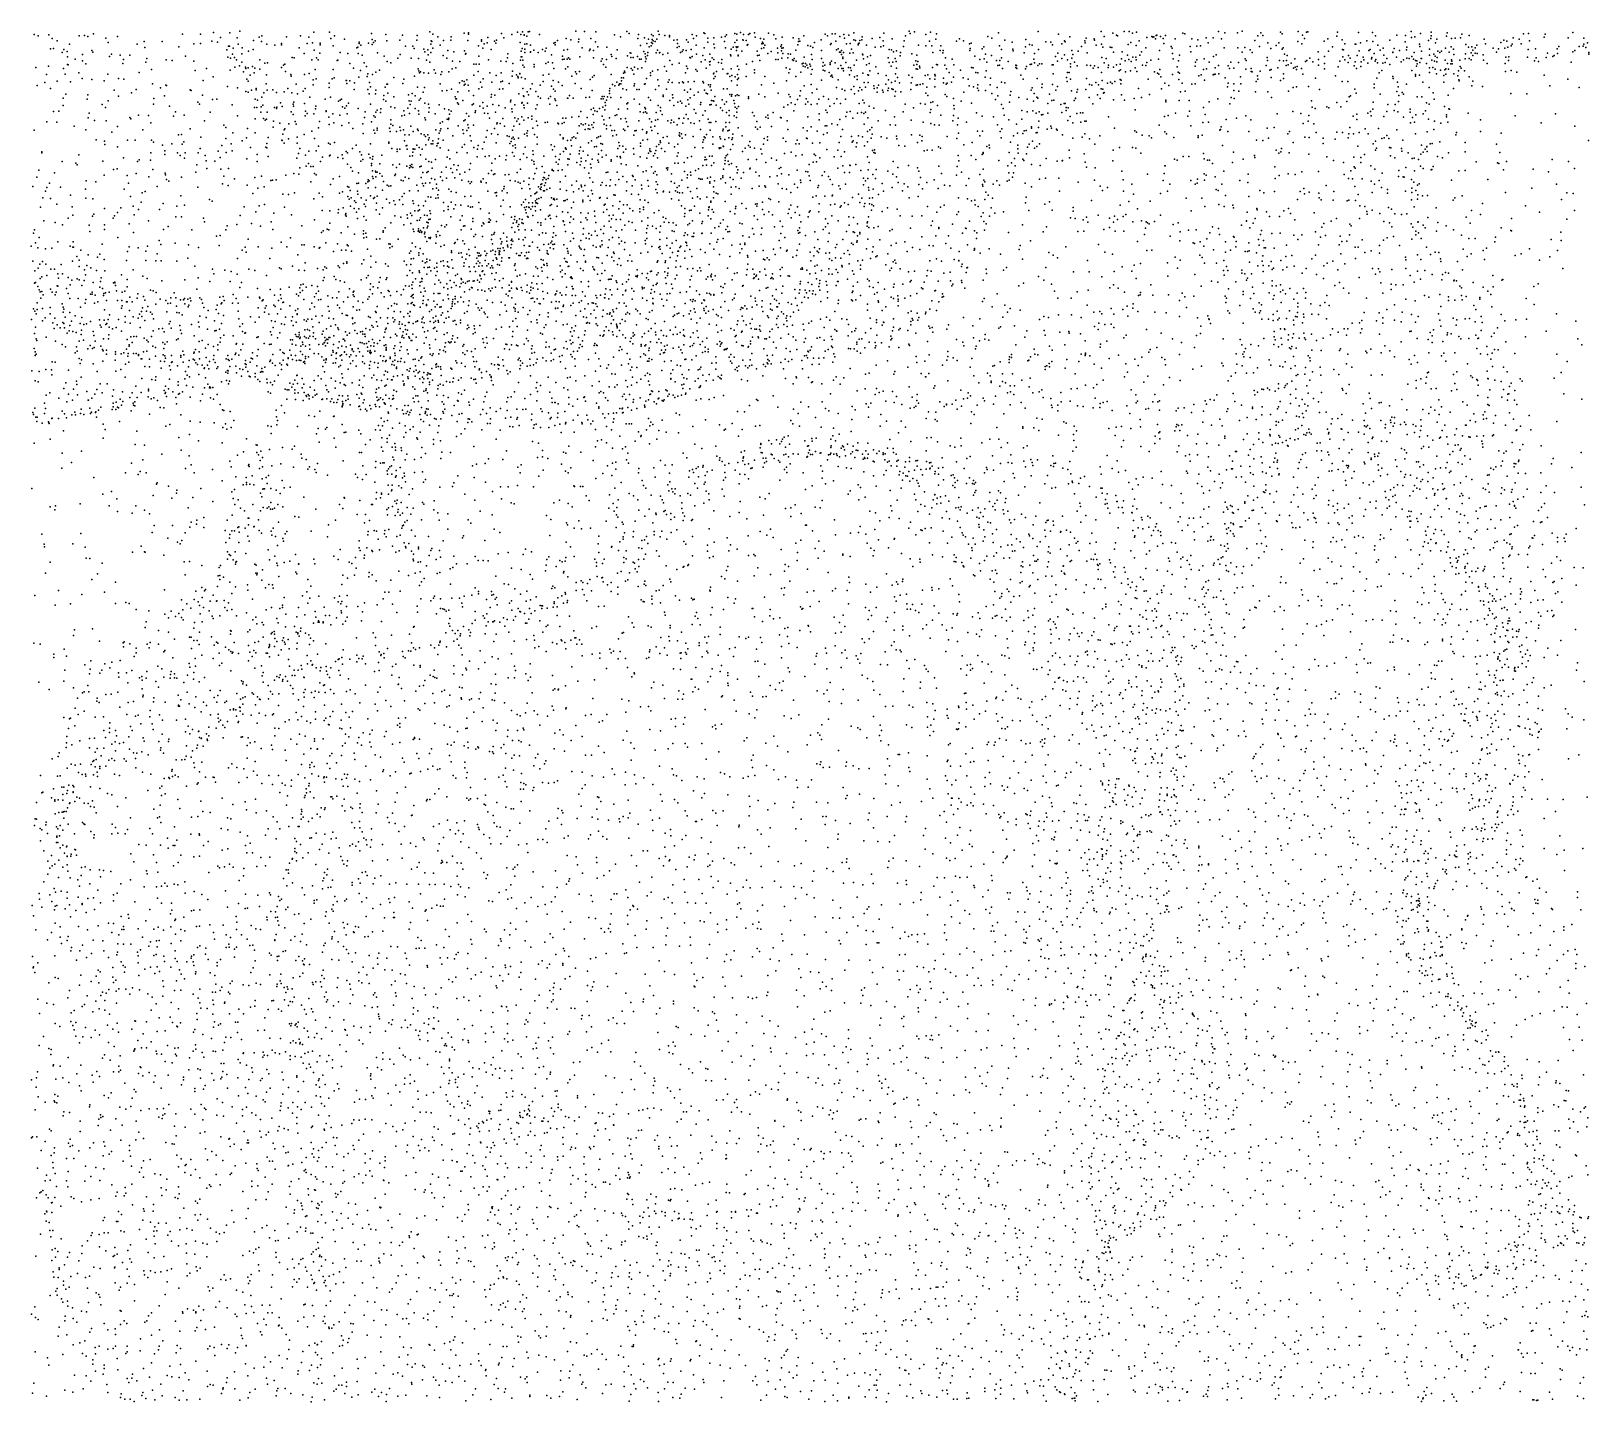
# Model space of a CAD drawing. Header units: metres. Extents: x -25 to 25, y -27.7 to 27.8.
# Drawn here: x -4.18 to 2.58, y -11.31 to -5.36 of the extents above; entities that cross this region are included whole.
import ezdxf

# ---------------------------------------------------------------- set-up
doc = ezdxf.new("R2010")
doc.units = ezdxf.units.M

msp = doc.modelspace()

# ---------------------------------------------------------------- linework, layer by layer
for p in [(-4.1687, -5.3724, -6.4852), (-4.1518, -5.3774, 22.0576), (-4.1052, -5.3737, 22.2238), (-4.0903, -5.39, -6.5565), (-4.069, -5.4, 17.5541), (-3.9724, -5.3774, -6.7154), (-3.9505, -5.3768, 17.7132), (-3.9361, -5.3813, -2.0508), (-3.9107, -5.3698, 22.9976), (-3.8573, -5.3887, -2.076), (-3.8468, -5.4069, 18.6802), (-3.8063, -5.3809, -6.909), (-3.6914, -5.4024, -2.1379), (-3.6129, -5.4024, -7.0884), (-3.5239, -5.3704, -2.2025), (-3.4458, -5.3707, -2.2054), (-3.3967, -5.4009, 19.6068), (-3.3892, -5.3635, -7.2827), (-3.3729, -5.4053, -2.1971), (-3.3595, -5.3848, -7.3429), (-3.3189, -5.3646, -2.2544), (-3.2869, -5.3873, -1.303), (-3.2761, -5.3584, -7.4905), (-3.2156, -5.3984, -7.703), (-3.1917, -5.3833, -1.4417), (-3.1819, -5.4033, -0.4047), (-3.18, -5.3773, 23.1651), (-3.0941, -5.4112, -2.2957), (-3.0723, -5.382, -7.9846), (-3.0126, -5.3785, -0.1605), (-2.9756, -5.3843, -0.0023), (-2.9603, -5.4081, 23.2103), (-2.9534, -5.3625, -1.6368), (-2.9267, -5.4098, -8.1695), (-2.8868, -5.3625, -0.0163), (-2.881, -5.3889, 1.5603), (-2.864, -5.3774, -2.4761), (-2.8209, -5.3918, 1.3485), (-2.7575, -5.4049, 1.8506), (-2.7164, -5.4102, 19.677), (-2.7036, -5.3683, 0.905), (-2.7014, -5.3944, 0.1282), (-2.6947, -5.4066, 0.5237), (-2.6873, -5.3994, 0.7205), (-2.6416, -5.372, -1.7073), (-2.6365, -5.4003, 0.1831), (-2.581, -5.3974, 0.2341), (-2.5695, -5.3753, -1.7128), (-2.5071, -5.3962, 0.2881), (-2.5052, -5.3764, -2.8696), (-2.4501, -5.3603, -2.9457), (-2.4451, -5.4003, 15.9034), (-2.4416, -5.4031, -1.7151), (-2.4371, -5.3703, 0.3382), (-2.4152, -5.3821, 2.2039), (-2.3917, -5.3986, 15.6522), (-2.3597, -5.3974, -1.7147), (-2.3582, -5.3824, 0.377), (-2.3019, -5.3671, 16.2242), (-2.285, -5.3981, 16.3463), (-2.282, -5.3703, -8.452), (-2.2818, -5.3647, -1.7113), (-2.2267, -5.3956, 15.4422), (-2.2259, -5.4008, 2.8153), (-2.2016, -5.4087, -8.4289), (-2.1991, -5.385, -2.9839), (-2.1696, -5.4006, 0.4291), (-2.1631, -5.4092, -1.6996), (-2.1605, -5.397, 18.8809), (-2.1391, -5.3674, 16.9061), (-2.1286, -5.3861, -2.9835), (-2.0937, -5.3718, 17.1533), (-2.0702, -5.3622, 0.4676), (-2.058, -5.4068, 17.3804), (-2.055, -5.3721, -2.995), (-2.048, -5.3612, 17.3056), (-2.0407, -5.3754, 18.5015), (-2.0405, -5.3734, 18.625), (-2.0299, -5.38, 17.4629), (-2.0231, -5.3604, 18.2936), (-2.0177, -5.3589, 18.7614), (-1.9741, -5.3716, -1.6683), (-1.912, -5.4102, 0.4979), (-1.906, -5.4072, -2.965), (-1.8959, -5.3981, 15.2174), (-1.8587, -5.3901, 19.1472), (-1.8377, -5.395, -2.9865), (-1.8163, -5.3577, 15.1605), (-1.805, -5.4044, -8.2682), (-1.8028, -5.3925, 0.5133), (-1.7781, -5.3591, 19.2294), (-1.7516, -5.39, -3.0031), (-1.7314, -5.4043, 19.2882), (-1.7296, -5.3603, 0.5222), (-1.6479, -5.3732, 19.3455), (-1.6226, -5.383, -8.1147), (-1.5943, -5.3585, -1.5642), (-1.5842, -5.3677, 16.3682), (-1.547, -5.3893, 0.5033), (-1.5445, -5.3717, -8.0561), (-1.518, -5.3861, -1.5565), (-1.5002, -5.393, -7.9999), (-1.488, -5.3725, -3.0762), (-1.4873, -5.4066, -6.2436), (-1.4847, -5.3945, -5.7068), (-1.4831, -5.4106, -5.8857), (-1.4801, -5.3999, -5.7919), (-1.4799, -5.3778, -5.6266), (-1.4725, -5.4021, -5.9918), (-1.4651, -5.3918, -5.4378), (-1.459, -5.3583, -5.5267), (-1.4542, -5.3721, 19.4461), (-1.4299, -5.3772, -6.4827), (-1.4103, -5.382, -5.3293), (-1.4093, -5.376, -3.0826), (-1.3905, -5.3963, 0.4569), (-1.3757, -5.3956, 18.1849), (-1.3747, -5.4107, -1.5585), (-1.336, -5.395, -6.6319), (-1.3288, -5.4061, 3.124), (-1.3114, -5.3721, -3.0866), (-1.305, -5.3896, -1.5246), (-1.2925, -5.3782, -7.761), (-1.2599, -5.3652, 19.4932), (-1.2559, -5.3673, -5.2304), (-1.2433, -5.4055, -3.0823), (-1.2427, -5.3888, -6.7627), (-1.2174, -5.386, 17.0735), (-1.1834, -5.3831, 0.3919), (-1.1709, -5.4029, -7.5454), (-1.1677, -5.3809, -1.4776), (-1.1626, -5.373, -6.9115), (-1.126, -5.3676, -7.3719), (-1.126, -5.4064, -5.1387), (-1.1172, -5.3972, -7.076), (-1.1169, -5.3704, 14.555), (-1.101, -5.3637, 23.2733), (-1.0906, -5.395, 23.3647), (-1.0901, -5.3972, 23.6133), (-1.0879, -5.3726, 23.7781), (-1.0765, -5.3978, -1.4513), (-1.0669, -5.3715, 23.8882), (-1.0611, -5.3681, 23.1874), (-1.0402, -5.3651, 1.1147), (-1.038, -5.3835, 23.9909), (-1.015, -5.3899, -1.4004), (-1.0059, -5.4049, -5.1086), (-1.0026, -5.4112, 23.2519), (-0.9994, -5.393, 24.1615), (-0.9797, -5.3661, 14.2144), (-0.9565, -5.3733, 24.4922), (-0.9485, -5.3911, 23.1589), (-0.9209, -5.3839, 0.2042), (-0.8722, -5.3873, -21.2034), (-0.8491, -5.4019, -1.2695), (-0.8488, -5.3905, -5.073), (-0.844, -5.4009, 14.2243), (-0.8266, -5.378, -1.206), (-0.7803, -5.4065, 24.7571), (-0.7506, -5.3947, 23.1176), (-0.7336, -5.3709, -0.021), (-0.7241, -5.3787, 19.3603), (-0.7029, -5.3698, -3.0379), (-0.6908, -5.3695, -5.0459), (-0.6876, -5.4013, 14.2506), (-0.6695, -5.3804, -0.205), (-0.6529, -5.3719, 19.3067), (-0.6498, -5.3882, -24.2968), (-0.6316, -5.3758, -3.0262), (-0.6245, -5.4109, -5.025), (-0.6096, -5.3949, -0.8363), (-0.6094, -5.3654, 24.2776), (-0.6023, -5.3982, 23.1394), (-0.589, -5.4106, -0.7626), (-0.5868, -5.4098, -0.6148), (-0.5836, -5.3987, -0.6898), (-0.5746, -5.395, 20.4712), (-0.5725, -5.3819, -20.3082), (-0.5296, -5.3895, -23.4418), (-0.497, -5.3859, 14.3258), (-0.4817, -5.3995, 14.7072), (-0.4783, -5.3666, 24.9818), (-0.4428, -5.3911, 24.4128), (-0.3907, -5.3991, 23.3447), (-0.3848, -5.3783, -2.9454), (-0.3686, -5.3578, 18.6234), (-0.3651, -5.3685, 14.3738), (-0.3463, -5.3613, 25.0033), (-0.2969, -5.3719, 23.4495), (-0.2812, -5.4012, -24.694), (-0.2769, -5.3614, 14.9458), (-0.2527, -5.3928, -23.2541), (-0.2497, -5.3691, 23.5413), (-0.1637, -5.4006, 19.0432), (-0.1504, -5.3907, 23.7437), (-0.1337, -5.4001, 24.9283), (-0.0991, -5.4092, 14.4667), (-0.0273, -5.3811, 24.9234), (-0.0101, -5.3879, -4.7657), (0.0189, -5.3646, 18.9684), (0.0471, -5.3962, -2.9514), (0.0776, -5.4053, 20.4264), (0.1383, -5.3939, 18.8931), (0.1917, -5.3592, 24.9111), (0.2251, -5.4035, 24.824), (0.2456, -5.4057, -3.0374), (0.2788, -5.3713, 20.5221), (0.3052, -5.4, 24.0311), (0.3081, -5.4047, -4.4331), (0.3288, -5.3822, -3.0765), (0.3932, -5.3993, 24.8514), (0.3957, -5.408, -3.1314), (0.3996, -5.3877, -4.3317), (0.434, -5.3911, 24.0029), (0.4362, -5.397, 18.6588), (0.4647, -5.3592, -4.2745), (0.4774, -5.3803, -22.8365), (0.5152, -5.3661, -3.2099), (0.5312, -5.3747, 23.9605), (0.5356, -5.3773, -4.1343), (0.5651, -5.3599, -3.2685), (0.5859, -5.3593, -22.0275), (0.5935, -5.4069, -3.979), (0.6009, -5.3661, 18.4588), (0.6177, -5.3616, -3.3514), (0.6295, -5.4, -3.916), (0.6625, -5.385, -3.4751), (0.6852, -5.3803, -3.7557), (0.6894, -5.3838, -19.4521), (0.6937, -5.3827, -3.6269), (0.7001, -5.3911, 18.3407), (0.7038, -5.3765, -24.6658), (0.7061, -5.3754, 24.9203), (0.7227, -5.3803, 14.6848), (0.7346, -5.3902, 23.9274), (0.7438, -5.3759, -22.722), (0.7866, -5.3906, 18.2097), (0.82, -5.3665, 23.8684), (0.8285, -5.369, 14.7516), (0.8578, -5.3906, 18.0768), (0.8849, -5.3958, 18.1104), (0.9212, -5.3864, 24.8771), (0.9298, -5.4091, -24.6821), (0.9511, -5.3865, 14.8802), (0.9743, -5.3589, 17.845), (0.9879, -5.391, 24.3709), (1.0012, -5.3648, 21.0822), (1.0562, -5.3657, 14.8954), (1.0764, -5.3583, 23.7965), (1.1315, -5.3985, 17.762), (1.1445, -5.3774, 17.9913), (1.158, -5.3647, -0.7183), (1.1661, -5.3766, 14.9178), (1.1884, -5.4084, 23.8761), (1.2366, -5.4079, 24.7894), (1.2437, -5.3621, 17.6763), (1.2503, -5.3696, 23.7785), (1.3186, -5.4019, 23.8536), (1.3201, -5.3591, -22.8477), (1.3389, -5.3758, -0.7128), (1.3476, -5.3896, -24.4588), (1.3561, -5.3615, 17.5927), (1.3617, -5.3609, 23.7116), (1.4326, -5.4015, 23.7722), (1.4492, -5.3914, 23.6829), (1.4879, -5.3794, 23.3423), (1.4904, -5.3621, 23.2123), (1.5112, -5.3959, 23.5149), (1.5818, -5.3632, 17.4028), (1.5908, -5.4089, 23.2341), (1.6189, -5.4001, 15.8194), (1.643, -5.3629, 22.4391), (1.645, -5.402, 25.0568), (1.656, -5.3781, 17.3121), (1.7175, -5.3964, 23.8202), (1.7492, -5.375, 17.1878), (1.7846, -5.4041, 22.59), (1.7862, -5.3769, -0.5279), (1.8104, -5.3594, 23.0265), (1.8128, -5.3848, 15.1852), (1.8261, -5.3829, 20.8563), (1.8508, -5.3676, 25.2658), (1.8868, -5.3988, -19.2945), (1.8959, -5.3889, 11.0655), (1.897, -5.3619, 15.2542), (1.8976, -5.3781, 16.9186), (1.916, -5.4087, 15.4025), (1.9221, -5.3919, 23.0833), (1.9643, -5.3798, 15.4953), (1.9672, -5.3652, 16.8004), (1.9866, -5.3891, 15.8145), (2.0021, -5.3888, 15.9902), (2.0245, -5.3865, 16.6314), (2.0309, -5.3708, 20.9506), (2.0631, -5.3772, 23.1044), (2.1273, -5.3922, 25.2748), (2.2007, -5.4065, 23.8027), (2.213, -5.3969, 23.9407), (2.2259, -5.4018, 25.2337), (2.2542, -5.3867, 23.311), (2.2795, -5.393, 24.1008), (2.2983, -5.3689, 23.9239), (2.3202, -5.3682, 23.4494), (2.3206, -5.3673, 23.5889), (2.3252, -5.3993, -0.21), (2.388, -5.3844, 24.1659), (2.3928, -5.3708, 11.0929), (2.4922, -5.387, 11.2735), (2.5133, -5.3633, 24.1828), (2.5609, -5.3885, 24.9771), (2.5767, -5.4084, 11.0745), (-4.0983, -5.435, -6.6109), (-4.0848, -5.4325, -0.1131), (-4.0471, -5.4504, -6.6992), (-4.0394, -5.4374, 19.2192), (-4.0251, -5.4458, 18.6624), (-4.0237, -5.4696, 18.9987), (-4.0147, -5.4137, -2.0558), (-3.991, -5.4787, 22.1121), (-3.9589, -5.4596, 18.8555), (-3.9176, -5.4416, -6.834), (-3.9143, -5.449, 22.5571), (-3.8417, -5.4674, -6.931), (-3.8327, -5.4573, -2.1157), (-3.7951, -5.4624, 22.7233), (-3.7527, -5.4626, 19.5482), (-3.7207, -5.4143, 18.7726), (-3.6886, -5.4286, 22.9547), (-3.6787, -5.4759, -7.0927), (-3.541, -5.4254, -7.1629), (-3.5116, -5.466, -7.2136), (-3.4749, -5.4129, -0.1782), (-3.4456, -5.4113, -7.2377), (-3.3324, -5.439, -7.4285), (-3.3272, -5.4711, -0.1624), (-3.3253, -5.4234, -1.0966), (-3.3203, -5.4231, -0.8259), (-3.3163, -5.4752, -7.4877), (-3.3079, -5.4583, -2.1867), (-3.3047, -5.4315, 23.0374), (-3.2983, -5.4722, -0.8946), (-3.2828, -5.4145, -0.6549), (-3.2674, -5.4568, -1.2132), (-3.266, -5.4306, -7.5555), (-3.2384, -5.445, -1.3121), (-3.2169, -5.4368, -2.2398), (-3.1582, -5.4136, -7.8469), (-3.1236, -5.4187, -0.1026), (-3.0938, -5.4165, -1.5174), (-3.0486, -5.4716, -2.2529), (-3.0399, -5.4734, -8.0465), (-3.0184, -5.4308, -2.3076), (-2.9954, -5.454, -0.186), (-2.9824, -5.4115, -8.111), (-2.9533, -5.4408, 19.6537), (-2.9429, -5.4731, -2.317), (-2.9283, -5.4532, -1.6152), (-2.9267, -5.417, -0.0924), (-2.8705, -5.4218, -8.2194), (-2.8395, -5.45, 24.0093), (-2.8071, -5.4548, -2.4375), (-2.7672, -5.4299, 0.0563), (-2.7624, -5.4267, 23.322), (-2.7611, -5.4554, -8.2928), (-2.7575, -5.4119, -1.6861), (-2.7495, -5.4179, 1.1408), (-2.744, -5.462, 23.4786), (-2.7015, -5.415, -2.5898), (-2.6777, -5.4516, -1.6971), (-2.6486, -5.4669, -2.5854), (-2.59, -5.4748, -1.7051), (-2.5789, -5.4586, -2.6733), (-2.5564, -5.4229, -2.7417), (-2.531, -5.4745, -8.3717), (-2.5248, -5.4229, 19.7528), (-2.5186, -5.4332, -1.7109), (-2.5002, -5.4771, 15.8859), (-2.4763, -5.4359, -8.3931), (-2.4725, -5.4481, -2.8062), (-2.4594, -5.4389, 15.9859), (-2.4583, -5.46, 19.1717), (-2.4466, -5.4506, 0.3165), (-2.4462, -5.4137, -2.8801), (-2.4375, -5.4311, 15.7211), (-2.4053, -5.4192, 16.1311), (-2.3921, -5.464, -8.4162), (-2.376, -5.4754, -2.8525), (-2.3726, -5.4414, 16.222), (-2.346, -5.4475, 15.5295), (-2.2996, -5.4434, -2.9067), (-2.2962, -5.4582, 2.4169), (-2.2936, -5.4552, 16.4616), (-2.2391, -5.422, 16.539), (-2.2373, -5.4661, -8.4045), (-2.2202, -5.4322, 16.6629), (-2.2142, -5.4123, 3.0703), (-2.1843, -5.4378, 16.8648), (-2.1126, -5.4728, 17.3362), (-2.1114, -5.4564, 15.3151), (-2.0539, -5.4444, 17.7657), (-2.0533, -5.4685, 18.4079), (-2.0509, -5.4685, 18.011), (-2.0497, -5.4326, 17.6671), (-2.0385, -5.4366, 18.1093), (-2.0382, -5.4506, -8.3597), (-2.0374, -5.4136, -1.6794), (-2.0288, -5.4131, 17.9391), (-2.0139, -5.448, 18.8582), (-2.0134, -5.4185, 0.4741), (-2.0128, -5.4483, 15.2733), (-1.999, -5.4406, -2.9206), (-1.9806, -5.4509, 18.9369), (-1.961, -5.4371, 20.4982), (-1.9493, -5.4445, -1.6632), (-1.9455, -5.4322, 19.0142), (-1.9221, -5.4611, 3.375), (-1.9062, -5.4176, -8.3242), (-1.875, -5.4661, -8.28), (-1.8688, -5.44, 24.6649), (-1.8542, -5.4786, 19.1804), (-1.8524, -5.4372, 16.128), (-1.8477, -5.4731, 15.0875), (-1.8427, -5.4787, -2.9024), (-1.799, -5.4685, -8.2193), (-1.7884, -5.4298, 15.039), (-1.7571, -5.441, 14.954), (-1.7535, -5.4353, -1.6223), (-1.74, -5.4413, 15.8863), (-1.7398, -5.4736, -8.168), (-1.7211, -5.4259, 14.7936), (-1.702, -5.4777, 0.5009), (-1.6823, -5.4274, 14.7002), (-1.663, -5.4595, -2.9825), (-1.6604, -5.4683, -8.1044), (-1.6416, -5.4765, 14.6103), (-1.6366, -5.4383, 0.5008), (-1.5915, -5.4647, 20.8669), (-1.5811, -5.4523, -3.0167), (-1.5772, -5.4535, -1.6164), (-1.577, -5.4722, 14.522), (-1.5676, -5.4716, 16.4957), (-1.5489, -5.4676, -5.6423), (-1.5355, -5.4203, 15.7828), (-1.5206, -5.4456, -5.5104), (-1.5156, -5.4561, -5.9434), (-1.5138, -5.4695, 0.4817), (-1.5108, -5.4775, -6.3076), (-1.5084, -5.4114, 24.5255), (-1.5053, -5.464, 14.4412), (-1.5042, -5.4508, -1.5965), (-1.4977, -5.4263, -6.1463), (-1.4894, -5.4215, -6.0603), (-1.4682, -5.4523, -3.0457), (-1.4618, -5.4405, -6.3559), (-1.4525, -5.4518, -5.3282), (-1.452, -5.4501, -6.4674), (-1.4382, -5.4596, 0.4573), (-1.4176, -5.4535, -1.597), (-1.376, -5.4286, 16.6885), (-1.3679, -5.4247, 14.3241), (-1.3623, -5.4507, 15.6198), (-1.3542, -5.4455, -3.0696), (-1.3506, -5.4386, -7.8103), (-1.338, -5.4414, 19.5813), (-1.3221, -5.4727, -6.6323), (-1.3192, -5.4737, 19.5039), (-1.3159, -5.4368, 19.4232), (-1.3109, -5.468, 2.9383), (-1.2945, -5.418, 24.4287), (-1.2928, -5.4573, 0.4139), (-1.2644, -5.4632, -6.7126), (-1.2588, -5.4294, 17.9304), (-1.2342, -5.457, 15.4354), (-1.2238, -5.4735, -3.0686), (-1.2166, -5.4147, -7.6136), (-1.2145, -5.4297, 17.4601), (-1.1666, -5.4305, -3.0785), (-1.1452, -5.461, -6.9401), (-1.1433, -5.4645, -1.5395), (-1.1413, -5.4356, -7.4554), (-1.1336, -5.4272, 14.939), (-1.1201, -5.4254, 2.317), (-1.1186, -5.441, 2.1124), (-1.1179, -5.4293, -7.3365), (-1.1135, -5.426, -7.1623), (-1.1115, -5.4613, -7.2295), (-1.1109, -5.4655, -7.0905), (-1.0951, -5.4452, 14.2243), (-1.073, -5.4179, 0.3145), (-1.0699, -5.4163, 23.5203), (-1.0285, -5.4446, 23.4517), (-1.0277, -5.4632, -1.4751), (-1.02, -5.4618, -3.0701), (-1.0107, -5.4329, 23.7256), (-1.0089, -5.4123, 18.9986), (-1.0003, -5.4298, 14.2381), (-0.9958, -5.4188, 23.925), (-0.9828, -5.4547, 23.5853), (-0.9686, -5.446, 0.2175), (-0.9407, -5.4313, 24.213), (-0.9392, -5.4511, 23.8645), (-0.9257, -5.424, 24.3759), (-0.924, -5.417, -1.3604), (-0.923, -5.4431, 14.219), (-0.9217, -5.4318, -5.0907), (-0.9216, -5.4744, 23.5018), (-0.9182, -5.4547, 24.0317), (-0.9162, -5.4297, -3.0687), (-0.8953, -5.4735, -1.3915), (-0.8941, -5.4559, 24.2453), (-0.8848, -5.4572, 23.315), (-0.8683, -5.4763, -5.0772), (-0.8609, -5.4408, 23.2113), (-0.8531, -5.4168, 24.6345), (-0.8255, -5.4701, 24.5367), (-0.8085, -5.4193, 0.0422), (-0.7971, -5.4233, -3.061), (-0.7937, -5.4589, 18.8317), (-0.7879, -5.4281, 19.4076), (-0.7503, -5.4417, -0.0711), (-0.7493, -5.4771, -5.0429), (-0.7101, -5.4162, -1.0833), (-0.7075, -5.4118, -0.128), (-0.6846, -5.4393, 14.3287), (-0.6775, -5.435, -0.2624), (-0.6714, -5.4492, 19.3396), (-0.6669, -5.449, 23.2354), (-0.6634, -5.4584, 24.7535), (-0.6633, -5.4419, -20.5485), (-0.6572, -5.4766, 23.345), (-0.6567, -5.4769, -0.38), (-0.6565, -5.4703, -3.036), (-0.6548, -5.4509, -1.0115), (-0.6413, -5.413, -0.3218), (-0.6267, -5.4531, -0.9222), (-0.6193, -5.4353, -0.4547), (-0.6123, -5.4513, 14.4681), (-0.5898, -5.4168, 19.2725), (-0.5722, -5.4581, 24.8124), (-0.5704, -5.461, 14.3054), (-0.5675, -5.4775, 23.4083), (-0.5537, -5.4186, -5.0034), (-0.5503, -5.4697, -3.0236), (-0.5367, -5.4639, 0.222), (-0.5163, -5.4268, 24.8956), (-0.4914, -5.4261, -2.9961), (-0.4806, -5.4213, -4.9703), (-0.4598, -5.4731, 20.948), (-0.4558, -5.4374, 23.3839), (-0.4453, -5.4393, 19.18), (-0.4368, -5.4472, 14.3634), (-0.4302, -5.477, 23.628), (-0.4234, -5.4427, 24.8961), (-0.4085, -5.4654, -2.9905), (-0.4066, -5.4507, 23.5158), (-0.3939, -5.4241, -4.9335), (-0.3574, -5.4563, 19.1243), (-0.3362, -5.4618, 23.6693), (-0.3287, -5.4189, 23.559), (-0.2973, -5.4217, -4.9041), (-0.2703, -5.4212, 19.0777), (-0.2659, -5.4507, -2.9569), (-0.2338, -5.4415, 24.5202), (-0.2316, -5.421, 14.4284), (-0.2232, -5.4523, 23.7788), (-0.2208, -5.441, 24.8801), (-0.211, -5.4737, 23.8642), (-0.1824, -5.4786, 24.7867), (-0.1067, -5.413, -4.8225), (-0.1053, -5.4419, -22.074), (-0.1035, -5.4329, 23.8725), (-0.0836, -5.466, -4.7733), (-0.0515, -5.4343, 18.4232), (-0.0443, -5.4257, 24.8432), (-0.043, -5.4777, 24.0274), (-0.0373, -5.4575, -2.9675), (-0.0113, -5.4633, -4.7195), (0.0239, -5.4219, 23.9774), (0.0315, -5.438, -24.5495), (0.0315, -5.4738, 24.0951), (0.0812, -5.436, 14.5105), (0.0824, -5.4426, 24.7727), (0.1307, -5.4517, -23.1642), (0.1359, -5.4262, -2.9965), (0.1542, -5.4157, 18.3212), (0.1656, -5.4191, -4.5891), (0.1753, -5.455, 24.1204), (0.192, -5.4379, 14.5302), (0.254, -5.4174, 15.3616), (0.2661, -5.4674, 24.1971), (0.276, -5.4527, 18.802), (0.2933, -5.4124, 14.5405), (0.2936, -5.4759, 14.5957), (0.3052, -5.4611, 20.9934), (0.3374, -5.4419, 24.1172), (0.3377, -5.475, -4.3322), (0.3418, -5.4586, 15.5586), (0.3654, -5.4446, -19.6892), (0.3798, -5.4248, 18.7209), (0.4033, -5.452, -4.2618), (0.4434, -5.4192, 14.5742), (0.4655, -5.4143, -4.2135), (0.4681, -5.4718, 24.7312), (0.4723, -5.4275, 15.766), (0.4865, -5.4761, 14.6942), (0.5031, -5.4277, -3.2588), (0.5112, -5.4287, 24.8153), (0.5179, -5.4488, -4.0871), (0.5533, -5.4783, 18.5587), (0.5566, -5.4471, -3.3557), (0.5794, -5.4614, -3.9368), (0.5822, -5.4155, 14.6402), (0.6017, -5.4704, -3.4593), (0.6152, -5.4705, 24.0836), (0.6168, -5.4198, 21.1978), (0.6325, -5.4616, 21.838), (0.6404, -5.447, -3.7509), (0.6583, -5.4307, 23.9975), (0.7174, -5.4421, 18.1418), (0.7374, -5.4118, 14.774), (0.7693, -5.4237, 24.8321), (0.773, -5.4312, 16.0102), (0.7743, -5.4551, 14.9053), (0.777, -5.4773, 24.74), (0.8049, -5.4621, 24.0051), (0.8507, -5.4245, -0.7103), (0.8535, -5.447, 24.7862), (0.8798, -5.4233, 14.9118), (0.8958, -5.4208, 23.9251), (0.9118, -5.4774, 22.0361), (0.9532, -5.4671, 24.7433), (0.9647, -5.46, 23.9842), (0.9992, -5.4308, 14.9892), (1.0577, -5.4304, 24.7775), (1.0776, -5.4486, 15.0333), (1.0889, -5.4287, 17.2442), (1.0899, -5.4784, 17.0342), (1.1117, -5.4388, 23.9271), (1.1209, -5.4498, 16.8557), (1.1519, -5.4241, 24.7703), (1.1854, -5.4714, 24.6962), (1.202, -5.4337, 16.6819), (1.2253, -5.4206, 17.8555), (1.2506, -5.436, 15.014), (1.2553, -5.4306, 23.9274), (1.2608, -5.457, -23.0312), (1.2727, -5.4637, 24.6932), (1.3064, -5.4785, 24.0387), (1.3354, -5.4126, 14.9896), (1.3702, -5.4753, 15.0622), (1.4077, -5.4477, 23.9906), (1.4348, -5.4684, 24.6859), (1.4517, -5.4442, 24.788), (1.4696, -5.4262, -23.8304), (1.5126, -5.437, 23.9751), (1.5146, -5.4685, 24.1182), (1.5165, -5.4383, 17.5086), (1.5228, -5.4129, 23.8493), (1.5392, -5.4634, -21.4267), (1.5465, -5.4754, 24.6964), (1.5672, -5.4148, 23.3201), (1.5706, -5.4135, 23.653), (1.5762, -5.4628, 20.8655), (1.5849, -5.4431, 24.8777), (1.6021, -5.4705, 24.7917), (1.627, -5.4417, 23.3815), (1.6326, -5.4379, 23.5665), (1.6383, -5.4773, 17.3906), (1.6407, -5.4721, 24.2007), (1.6505, -5.4545, 24.0916), (1.6655, -5.4185, 15.0867), (1.6759, -5.4404, 23.6697), (1.6892, -5.4309, 23.7968), (1.6924, -5.4625, 23.4324), (1.7051, -5.4764, 15.1764), (1.7307, -5.449, 17.2423), (1.731, -5.4502, 25.0371), (1.7369, -5.4335, 23.1685), (1.7476, -5.4707, 23.338), (1.7608, -5.4416, 24.0434), (1.7905, -5.4392, 23.9041), (1.7915, -5.4744, 17.1558), (1.7916, -5.4275, 25.1489), (1.8016, -5.4765, 23.5736), (1.8138, -5.4672, 23.6601), (1.8244, -5.4505, 24.1218), (1.847, -5.4135, 23.1186), (1.8488, -5.4245, 15.2863), (1.854, -5.4758, 15.8597), (1.8558, -5.4769, 25.0505), (1.8561, -5.4442, 23.8261), (1.89, -5.4626, 10.7808), (1.8906, -5.4354, 24.0406), (1.9095, -5.4573, 15.5082), (1.9156, -5.4656, 16.8866), (1.9236, -5.4719, 25.1214), (1.927, -5.4445, 23.1681), (1.9359, -5.45, 24.1509), (1.9423, -5.4443, 23.8551), (1.9606, -5.4312, 15.737), (1.9761, -5.4494, 15.8821), (1.9841, -5.4258, 11.4292), (1.995, -5.4352, 25.2031), (1.9966, -5.4589, 21.0791), (2.0455, -5.4775, 24.3528), (2.0464, -5.4564, 16.31), (2.0476, -5.4159, 16.4572), (2.0597, -5.4266, 24.0818), (2.0629, -5.4768, 23.4425), (2.0713, -5.4524, 24.2321), (2.074, -5.4254, 23.9207), (2.0787, -5.4398, 23.7629), (2.0792, -5.4631, 10.8299), (2.0884, -5.4528, -0.4146), (2.0888, -5.4302, 25.2083), (2.0963, -5.4192, 23.1818), (2.0973, -5.4547, 23.6625), (2.1236, -5.4607, 23.5689), (2.1342, -5.4127, 23.9783), (2.1666, -5.4318, 24.1776), (2.1809, -5.4496, 25.1673), (2.1895, -5.4351, 23.6757), (2.2175, -5.4318, 23.5262), (2.2215, -5.4704, 11.5378), (2.2302, -5.4278, 21.1441), (2.2353, -5.4685, 25.0812), (2.2458, -5.4221, -20.59), (2.2497, -5.4142, 23.448), (2.2879, -5.4124, 10.9437), (2.3161, -5.4711, 24.9678), (2.3192, -5.438, 25.1214), (2.3508, -5.4338, 24.3191), (2.3543, -5.4734, 24.5489), (2.3972, -5.4723, 24.8657), (2.4031, -5.4539, -19.283), (2.4254, -5.4673, 24.7539), (2.4313, -5.4636, 11.4989), (2.445, -5.4346, 24.9802), (2.4457, -5.4551, 24.5414), (2.4521, -5.4237, 24.3524), (2.5135, -5.4475, 24.7135), (2.5221, -5.4413, -20.0977), (2.54, -5.4242, 10.9224), (2.558, -5.4231, 24.7905), (2.5607, -5.4147, 24.4053), (2.57, -5.4293, 24.4941), (2.5824, -5.4503, -19.3965), (2.5824, -5.4579, 21.2454), (-4.1616, -5.5148, -6.6669), (-4.1145, -5.5454, -2.1186), (-4.107, -5.5104, 18.4153), (-4.041, -5.5202, 18.2545), (-4.0346, -5.5448, 18.0552), (-4.0232, -5.5021, 17.8641), (-4.0216, -5.5032, -2.0972), (-3.9751, -5.5391, -6.848), (-3.9582, -5.4865, 19.3593), (-3.9441, -5.4999, -2.1002), (-3.8486, -5.5438, 19.1105), (-3.7832, -5.4987, -7.0105), (-3.781, -5.4814, 18.9041), (-3.7128, -5.5374, -7.1027), (-3.6833, -5.4926, 22.5779), (-3.6584, -5.5242, -2.1526), (-3.5951, -5.4824, 22.7798), (-3.5692, -5.4846, -2.1674), (-3.4758, -5.4884, -2.1703), (-3.4693, -5.5289, -7.2882), (-3.4203, -5.5199, -7.3507), (-3.318, -5.5269, -2.1632), (-3.297, -5.514, -7.5497), (-3.2906, -5.4817, -1.0761), (-3.2763, -5.5078, -0.9524), (-3.2673, -5.4917, -0.7725), (-3.2594, -5.5344, -0.8436), (-3.2507, -5.5144, -7.6334), (-3.2491, -5.5192, -1.1229), (-3.2388, -5.5174, -0.6976), (-3.2198, -5.511, -1.2656), (-3.2134, -5.5392, -0.6262), (-3.2097, -5.5178, -2.1778), (-3.1887, -5.5231, -7.8104), (-3.1881, -5.482, 19.1074), (-3.1665, -5.4969, -1.363), (-3.1549, -5.4953, -0.4235), (-3.0939, -5.515, -7.9866), (-3.0857, -5.5057, -1.4543), (-3.08, -5.5005, 23.0224), (-3.0772, -5.5334, -0.3475), (-3.0547, -5.5454, -2.1938), (-2.9941, -5.5456, -8.1167), (-2.9742, -5.5411, -2.2371), (-2.9629, -5.4818, -8.1394), (-2.9487, -5.5246, -1.5613), (-2.9354, -5.4829, -0.1346), (-2.8699, -5.5237, -1.6181), (-2.8521, -5.4856, -0.0464), (-2.8504, -5.4839, -2.3689), (-2.798, -5.4979, 19.2445), (-2.7815, -5.5185, 23.1218), (-2.7519, -5.529, 0.3109), (-2.7357, -5.495, -2.4653), (-2.7253, -5.5113, -1.6766), (-2.7203, -5.5424, 24.2932), (-2.6995, -5.5464, 0.0755), (-2.685, -5.5362, 0.8397), (-2.6688, -5.5267, 1.9232), (-2.6352, -5.4888, 19.2385), (-2.6196, -5.4949, 0.1757), (-2.5012, -5.521, -2.679), (-2.4983, -5.5293, 0.2549), (-2.4956, -5.5392, -1.7013), (-2.4912, -5.5345, 15.731), (-2.4766, -5.5389, 2.0742), (-2.4642, -5.4841, 16.0981), (-2.4557, -5.5408, -8.3856), (-2.4501, -5.4926, 24.6269), (-2.4309, -5.525, 16.2036), (-2.4263, -5.5396, 15.5801), (-2.4031, -5.5452, -2.7641), (-2.3986, -5.5336, 0.3261), (-2.3675, -5.535, -8.3956), (-2.354, -5.5216, -1.7074), (-2.3527, -5.4879, 0.3584), (-2.3375, -5.5166, 15.4652), (-2.3201, -5.4901, 19.0743), (-2.2596, -5.5008, -2.8475), (-2.2488, -5.5003, 2.6798), (-2.2399, -5.5327, 16.8846), (-2.2369, -5.5006, 20.0757), (-2.1955, -5.4825, 16.9791), (-2.1893, -5.539, 0.4041), (-2.1415, -5.4873, 17.254), (-2.141, -5.5392, 17.4375), (-2.1191, -5.49, -8.3662), (-2.0913, -5.5309, 17.6942), (-2.09, -5.4977, 17.5903), (-2.0603, -5.5429, 0.4296), (-2.0589, -5.5411, 18.1272), (-2.0561, -5.4834, 18.5244), (-2.0461, -5.483, 18.7531), (-2.0459, -5.5059, 18.302), (-2.0408, -5.514, 18.7467), (-1.9974, -5.5126, -2.8447), (-1.9973, -5.502, -1.6697), (-1.9474, -5.4985, -8.3113), (-1.9371, -5.4926, 19.0796), (-1.9338, -5.5451, 15.1721), (-1.9178, -5.4953, 20.6348), (-1.9115, -5.5195, -2.8461), (-1.8741, -5.4802, 0.4896), (-1.8676, -5.4791, -1.653), (-1.8619, -5.5206, 15.9751), (-1.8516, -5.5126, 18.581), (-1.8173, -5.5349, -1.6485), (-1.813, -5.5432, 0.4809), (-1.8012, -5.533, 15.0305), (-1.7069, -5.4875, 19.3335), (-1.6957, -5.5027, -1.6349), (-1.6863, -5.5134, 20.9875), (-1.6839, -5.4814, 24.6013), (-1.6634, -5.5453, -2.9015), (-1.6092, -5.5395, -8.0338), (-1.6048, -5.5315, -5.6078), (-1.6033, -5.5367, -5.6784), (-1.594, -5.516, 0.4844), (-1.576, -5.52, -5.5044), (-1.571, -5.5275, -6.1886), (-1.5646, -5.5446, -5.3878), (-1.561, -5.5139, -5.9597), (-1.5472, -5.5211, 19.4539), (-1.5405, -5.4795, -5.8347), (-1.5323, -5.4791, -6.0521), (-1.5302, -5.5169, 3.4246), (-1.5134, -5.4897, -5.3612), (-1.4919, -5.5388, 16.6483), (-1.4832, -5.5315, 0.4544), (-1.4606, -5.5263, -7.8987), (-1.4311, -5.5118, 19.4778), (-1.4224, -5.5307, -5.295), (-1.4077, -5.4845, 20.8012), (-1.3978, -5.503, -7.8406), (-1.3672, -5.4974, -6.5751), (-1.3401, -5.5383, -5.2471), (-1.3361, -5.5104, 14.3301), (-1.3316, -5.52, -7.768), (-1.296, -5.5237, -1.6333), (-1.2901, -5.5313, 20.0693), (-1.2724, -5.4912, -5.2182), (-1.2547, -5.4828, -7.668), (-1.2505, -5.519, 17.67), (-1.2362, -5.4902, 14.2783), (-1.2341, -5.5046, -1.5998), (-1.233, -5.49, 17.2541), (-1.2193, -5.5426, -3.0531), (-1.2172, -5.4809, -6.7796), (-1.2172, -5.5398, -7.6063), (-1.2059, -5.5325, 2.6535), (-1.197, -5.4944, 20.298), (-1.1834, -5.4974, 15.2003), (-1.183, -5.4801, -7.5602), (-1.1774, -5.5227, 14.7668), (-1.1598, -5.5423, -7.5193), (-1.1566, -5.5414, 1.4151), (-1.1425, -5.5218, 14.2599), (-1.1149, -5.5456, 19.0483), (-1.114, -5.5099, 20.5147), (-1.108, -5.5248, -7.2979), (-1.076, -5.5017, 19.5082), (-1.0486, -5.4896, 0.2655), (-1.0412, -5.525, -1.5402), (-1.041, -5.5392, -3.0581), (-1.0181, -5.4855, 14.2305), (-0.9473, -5.4813, 0.854), (-0.9378, -5.4812, 0.1543), (-0.9037, -5.5167, 20.6319), (-0.8914, -5.5392, 14.2451), (-0.8866, -5.523, 19.4744), (-0.8755, -5.4829, 23.9171), (-0.8707, -5.4852, 23.8049), (-0.86, -5.4883, 0.0538), (-0.8399, -5.536, -3.0524), (-0.8341, -5.4991, 23.7063), (-0.8296, -5.5101, -1.3537), (-0.8291, -5.4961, 23.4956), (-0.8203, -5.5126, 24.0074), (-0.8194, -5.4982, 24.4321), (-0.8135, -5.5058, 0.5528), (-0.809, -5.5176, 24.1139), (-0.801, -5.5017, 23.5814), (-0.7977, -5.5096, -0.06), (-0.7949, -5.544, 14.2634), (-0.7908, -5.5248, 24.2644), (-0.7906, -5.4805, -1.2803), (-0.7445, -5.5103, 23.6713), (-0.7428, -5.5274, 24.2824), (-0.7424, -5.4936, 23.4151), (-0.7358, -5.5298, -1.2425), (-0.7354, -5.505, -3.048), (-0.7162, -5.5372, 24.0411), (-0.7122, -5.5028, -1.1459), (-0.7121, -5.4946, 0.4163), (-0.7067, -5.488, 24.639), (-0.6901, -5.4959, -21.3269), (-0.677, -5.5205, 14.2775), (-0.6658, -5.5063, 23.6052), (-0.6607, -5.5199, -1.0702), (-0.6549, -5.5202, -0.4634), (-0.6542, -5.5297, -20.8219), (-0.6433, -5.4943, 23.4564), (-0.6321, -5.5149, 23.6855), (-0.6234, -5.5164, -5.0003), (-0.6204, -5.5283, 23.8085), (-0.6074, -5.5051, -0.872), (-0.5977, -5.4834, -0.7188), (-0.5695, -5.5407, -3.0331), (-0.5539, -5.5041, -21.581), (-0.543, -5.4987, 24.7375), (-0.5398, -5.5304, -4.9587), (-0.514, -5.5126, 23.7145), (-0.5029, -5.5421, 14.3603), (-0.4556, -5.4939, -4.935), (-0.4467, -5.51, 24.7326), (-0.4404, -5.4917, 0.0849), (-0.4289, -5.5437, -3.0254), (-0.4257, -5.489, 14.8519), (-0.4244, -5.5177, 23.8188), (-0.3481, -5.5059, -4.8965), (-0.3404, -5.4868, 23.7684), (-0.339, -5.5216, 23.8959), (-0.3359, -5.5022, 21.2002), (-0.3328, -5.5225, 24.7063), (-0.3311, -5.4891, 20.5022), (-0.3241, -5.5093, -21.8587), (-0.3225, -5.5164, -3.0027), (-0.2671, -5.516, -24.3526), (-0.2571, -5.5455, 15.0556), (-0.2504, -5.5029, -0.1399), (-0.2459, -5.5037, 24.7375), (-0.2148, -5.5051, -2.9839), (-0.2073, -5.5206, -4.8294), (-0.1959, -5.5376, 24.5934), (-0.1748, -5.5039, 23.9837), (-0.1464, -5.5274, 24.0955), (-0.0978, -5.5157, 24.6435), (-0.0916, -5.5173, -3.0017), (-0.0798, -5.5375, 14.516), (-0.0706, -5.5385, 24.3594), (-0.0616, -5.4812, 24.7344), (-0.0342, -5.5302, 24.4972), (-0.0322, -5.4926, -23.307), (0.0106, -5.4852, 20.5598), (0.0154, -5.507, 24.5952), (0.0231, -5.5049, -4.6614), (0.0247, -5.4847, 24.5836), (0.0368, -5.5204, 14.5497), (0.0612, -5.4901, 24.1751), (0.0937, -5.5057, 21.715), (0.0941, -5.5157, -22.022), (0.0971, -5.5065, 24.5548), (0.0979, -5.5204, -3.0424), (0.1367, -5.5218, 18.9077), (0.1411, -5.5118, 24.3625), (0.1559, -5.5024, 20.7555), (0.1622, -5.5015, 24.2605), (0.172, -5.4799, 24.6924), (0.1755, -5.4954, 24.5956), (0.1901, -5.5069, 24.5129), (0.1976, -5.4999, -4.4873), (0.2073, -5.5002, 14.5888), (0.2516, -5.5046, 24.427), (0.2557, -5.5032, 21.7309), (0.2566, -5.5435, -3.1402), (0.2747, -5.4878, -4.3995), (0.3186, -5.4823, 24.6852), (0.319, -5.5378, -4.2984), (0.3257, -5.5379, 24.5407), (0.3313, -5.5123, 24.488), (0.3321, -5.5002, 24.5736), (0.3487, -5.4923, 24.2434), (0.3611, -5.5077, 24.3639), (0.4025, -5.5058, 18.7209), (0.4186, -5.5063, 24.5774), (0.4302, -5.5182, -4.1475), (0.4354, -5.5076, 24.2777), (0.4517, -5.516, 24.3784), (0.4662, -5.5368, -4.0723), (0.4771, -5.4955, 18.6468), (0.4954, -5.5154, 24.4826), (0.4959, -5.5052, 18.2328), (0.5177, -5.5147, -4.0011), (0.5312, -5.504, 24.6525), (0.5428, -5.5298, -3.9191), (0.5474, -5.5013, -21.8508), (0.5484, -5.5254, -3.4207), (0.5687, -5.4865, 24.1694), (0.571, -5.5346, -3.7963), (0.5853, -5.4804, 14.7674), (0.5914, -5.5298, -3.6756), (0.5947, -5.4889, -3.8687), (0.6126, -5.5176, 24.2407), (0.6168, -5.4821, -3.5788), (0.6198, -5.5327, 24.3776), (0.6443, -5.5049, 24.6946), (0.6586, -5.5064, 18.4585), (0.6628, -5.494, 14.8597), (0.6803, -5.4836, 24.445), (0.6965, -5.5337, 24.2609), (0.7091, -5.5394, 14.9764), (0.7141, -5.4797, 18.3706), (0.7158, -5.5449, 24.4832), (0.7193, -5.5246, 24.5888), (0.7752, -5.5462, 15.0481), (0.795, -5.512, 21.3114), (0.7993, -5.5363, 24.2441), (0.8005, -5.4864, 18.2571), (0.8052, -5.5404, 24.5063), (0.8725, -5.509, 24.0943), (0.8741, -5.4928, 18.1434), (0.88, -5.4824, 15.0239), (0.9097, -5.5248, 24.3763), (0.9223, -5.5217, 24.6014), (0.9342, -5.4925, -21.6639), (0.9541, -5.5453, 18.0506), (0.9595, -5.5445, 24.3824), (0.96, -5.5163, -0.8353), (0.974, -5.507, 15.0838), (0.9764, -5.5436, 24.4713), (1.0157, -5.5078, 24.6285), (1.0214, -5.5198, 24.1578), (1.0275, -5.4921, 17.9053), (1.0414, -5.5178, -23.0068), (1.0609, -5.4941, 24.0353), (1.0933, -5.5232, -24.4635), (1.0937, -5.4846, 17.8346), (1.1156, -5.5335, 24.4324), (1.1164, -5.5199, 24.5298), (1.1209, -5.534, 24.2451), (1.1558, -5.5311, 15.1295), (1.1813, -5.5069, 17.3799), (1.1877, -5.4857, 24.0302), (1.1968, -5.5265, 24.3408), (1.2028, -5.5238, 24.4299), (1.2326, -5.5169, 17.7578), (1.2397, -5.4846, -0.8447), (1.2566, -5.4866, 17.7195), (1.2567, -5.5426, 17.5157), (1.268, -5.5069, 24.5134), (1.2698, -5.4856, 24.6049), (1.2773, -5.5041, 15.0934), (1.29, -5.4965, -24.2531), (1.2997, -5.5178, 24.2611), (1.3074, -5.5139, 24.373), (1.3136, -5.5237, -23.451), (1.316, -5.5111, 17.6985), (1.335, -5.52, 16.0246), (1.3404, -5.5448, -19.5001), (1.3518, -5.4894, 24.5686), (1.3583, -5.4853, -21.5427), (1.3833, -5.4908, 24.1548), (1.4086, -5.4806, 17.6216), (1.4091, -5.5049, 24.268), (1.4344, -5.5211, 24.1169), (1.4346, -5.4987, 24.5092), (1.4942, -5.5131, 15.1221), (1.5005, -5.4874, 24.5863), (1.5234, -5.4819, 24.2086), (1.5366, -5.4938, 24.4314), (1.564, -5.5082, 24.0112), (1.5674, -5.4913, 24.3502), (1.5738, -5.5204, 17.4687), (1.5928, -5.5113, -0.7869), (1.5942, -5.4915, 24.5992), (1.6057, -5.4826, 15.1302), (1.6231, -5.4965, 24.4775), (1.6552, -5.4875, 24.3178), (1.6568, -5.4807, 16.392), (1.665, -5.4955, 24.6764), (1.6719, -5.5393, 15.2273), (1.6836, -5.5291, 17.3232), (1.6878, -5.4963, 24.4182), (1.6985, -5.4933, 24.787), (1.7179, -5.502, 24.5547), (1.7674, -5.4916, 15.2775), (1.7781, -5.4817, 24.3187), (1.8143, -5.5288, -19.5043), (1.8207, -5.4792, 23.7162), (1.8297, -5.4848, 23.4567), (1.8299, -5.5458, 10.5177), (1.8336, -5.5096, 24.8205), (1.8352, -5.4861, 15.395), (1.8372, -5.4992, 24.9367), (1.8491, -5.4936, 24.4113), (1.8773, -5.498, 22.7), (1.8904, -5.5173, 24.714), (1.8909, -5.537, 16.0755), (1.9013, -5.4837, 23.3524), (1.9051, -5.5158, 24.625), (1.9128, -5.4879, 15.6263), (1.9149, -5.5234, 15.7493), (1.9205, -5.5428, 16.8317), (1.9227, -5.4902, 23.4538), (1.9388, -5.5265, 15.8629), (1.9573, -5.5262, 22.8573), (1.9579, -5.4843, -20.8074), (1.9614, -5.5444, 16.7556), (1.9619, -5.5208, 24.8511), (1.968, -5.498, 23.4601), (1.9735, -5.5225, 24.734), (1.9826, -5.4997, 15.9819), (1.9857, -5.4827, 23.6147), (1.9869, -5.4876, 23.5083), (1.9891, -5.4999, 24.4637), (1.9955, -5.5424, 16.1082), (2.0158, -5.5296, -0.5568), (2.0222, -5.4843, 16.6017), (2.023, -5.5114, 16.2385), (2.0275, -5.5178, 24.6623), (2.0424, -5.5304, -19.3948), (2.0711, -5.4822, 25.1044), (2.1248, -5.4843, 24.4187), (2.1411, -5.4976, 24.5173), (2.219, -5.4976, 24.5913), (2.2199, -5.5334, 10.7534), (2.2337, -5.4845, 24.4827), (2.2453, -5.5278, -0.3914), (2.2692, -5.5353, -20.1261), (2.3471, -5.487, 24.6833), (2.364, -5.4888, 10.8258), (2.5051, -5.4921, -0.3702), (-4.1559, -5.5939, -0.0347), (-4.1219, -5.5808, -6.7301), (-4.0971, -5.6067, -2.1567), (-4.0684, -5.5743, 21.7023), (-4.0101, -5.5773, 21.8715), (-3.9599, -5.5631, -2.1307), (-3.9182, -5.567, -6.9158), (-3.8645, -5.574, -6.9716), (-3.8026, -5.5631, -2.1502), (-3.7798, -5.5661, -7.0503), (-3.7254, -5.6109, -7.1259), (-3.6548, -5.5861, -7.176), (-3.6201, -5.6044, 19.1083), (-3.5963, -5.5915, -7.223), (-3.5939, -5.5935, 22.3293), (-3.4917, -5.6119, -2.1418), (-3.4346, -5.5717, -2.1481), (-3.3912, -5.5563, -7.4169), (-3.3284, -5.5973, -7.5422), (-3.285, -5.6045, -7.6241), (-3.2449, -5.5664, -0.9134), (-3.2394, -5.5753, -1.0243), (-3.2312, -5.5492, -7.7219), (-3.2051, -5.6063, -1.1591), (-3.2043, -5.612, -7.8299), (-3.1616, -5.586, -0.5603), (-3.1597, -5.5467, -0.4988), (-3.1565, -5.6138, -1.2936), (-3.1319, -5.6124, -7.9716), (-3.0668, -5.6062, -0.4057), (-3.0519, -5.5527, -0.0333), (-3.031, -5.5877, -1.4654), (-2.9919, -5.6065, -2.1897), (-2.9569, -5.5692, -0.2202), (-2.9569, -5.5907, -1.5287), (-2.9436, -5.5654, -8.1744), (-2.8881, -5.5834, 22.9864), (-2.8876, -5.6028, 0.1258), (-2.8748, -5.5645, -8.2332), (-2.8655, -5.56, -0.1101), (-2.8133, -5.5718, 1.7553), (-2.8122, -5.5715, -8.2851), (-2.8111, -5.5855, -0.0727), (-2.7983, -5.5734, 23.829), (-2.7793, -5.6112, -1.6323), (-2.7769, -5.5815, 1.2575), (-2.759, -5.5572, 0.011), (-2.7222, -5.555, -2.4271), (-2.7194, -5.6106, -8.333), (-2.7128, -5.5811, -1.6614), (-2.7086, -5.5989, 0.4635), (-2.6445, -5.6015, 19.8414), (-2.6376, -5.5876, -8.3573), (-2.6342, -5.5885, 0.1106), (-2.6065, -5.5582, -1.6912), (-2.5671, -5.5854, -2.5617), (-2.564, -5.5668, -8.3692), (-2.5168, -5.5534, 15.9194), (-2.5033, -5.6012, 16.1039), (-2.4729, -5.6017, 16.1827), (-2.4057, -5.5861, 16.311), (-2.3561, -5.6099, 16.4915), (-2.3215, -5.5826, -1.6894), (-2.3098, -5.5741, 16.6049), (-2.3019, -5.5917, 0.3462), (-2.3012, -5.5766, -2.7674), (-2.2968, -5.5873, 24.6041), (-2.2904, -5.5687, 16.734), (-2.2841, -5.5925, 2.329), (-2.2596, -5.5491, -1.694), (-2.2377, -5.6085, 17.2646), (-2.2307, -5.5786, -2.7786), (-2.225, -5.6005, 0.3706), (-2.2195, -5.5646, 17.1699), (-2.181, -5.5788, 15.2922), (-2.1621, -5.5498, 17.3493), (-2.1481, -5.6097, 0.3922), (-2.1417, -5.5772, -2.7885), (-2.1349, -5.5749, 17.5764), (-2.1332, -5.6088, 17.669), (-2.1056, -5.5853, -8.3558), (-2.0927, -5.5538, 17.8544), (-2.0742, -5.5476, -2.8135), (-2.0685, -5.5551, 3.326), (-2.0664, -5.5598, -1.6739), (-2.0521, -5.5595, 18.5858), (-2.0471, -5.6067, 18.4236), (-2.037, -5.5644, 20.566), (-2.014, -5.6085, 18.9886), (-2.0061, -5.5862, 15.193), (-1.9716, -5.5921, -8.3182), (-1.9588, -5.5761, 19.0886), (-1.9581, -5.5483, 0.4588), (-1.9221, -5.5972, 20.882), (-1.9151, -5.5719, -1.6658), (-1.9141, -5.6097, 19.1864), (-1.8922, -5.5796, 0.4548), (-1.8756, -5.5937, 15.1131), (-1.8338, -5.5525, 19.2514), (-1.8187, -5.5853, 24.6122), (-1.7931, -5.607, -8.1887), (-1.7543, -5.5676, 19.3408), (-1.7446, -5.557, -1.6443), (-1.7372, -5.5503, -2.8557), (-1.6695, -5.606, 14.7581), (-1.657, -5.5891, -5.6225), (-1.6475, -5.5956, -5.8311), (-1.639, -5.5794, -5.7367), (-1.6291, -5.5927, -6.0528), (-1.6261, -5.5866, -5.4866), (-1.6208, -5.5857, -6.1514), (-1.6182, -5.5741, -1.6493), (-1.6175, -5.5609, 21.1568), (-1.6127, -5.6082, 0.4499), (-1.6091, -5.5605, -5.9025), (-1.597, -5.6128, -6.2856), (-1.5627, -5.5953, -7.9906), (-1.561, -5.5867, 14.576), (-1.5519, -5.6113, -6.3411), (-1.5417, -5.6103, 0.4424), (-1.5188, -5.5877, -1.6692), (-1.5159, -5.586, -6.4089), (-1.5095, -5.5626, -7.9457), (-1.4922, -5.5509, -2.9906), (-1.471, -5.6107, -5.3055), (-1.4604, -5.5696, 14.4654), (-1.4564, -5.5945, -6.4907), (-1.4225, -5.6101, 15.5455), (-1.4162, -5.5792, -1.6717), (-1.4117, -5.5685, -3.0081), (-1.3975, -5.581, 20.9588), (-1.3683, -5.5815, 19.5002), (-1.3539, -5.5772, 19.8536), (-1.3492, -5.5814, 20.4478), (-1.3292, -5.578, 3.3235), (-1.3186, -5.6093, 0.387), (-1.3024, -5.5765, -3.0328), (-1.2656, -5.5765, -7.6714), (-1.262, -5.5818, -6.7077), (-1.2577, -5.614, 15.1161), (-1.2398, -5.591, -1.6601), (-1.2336, -5.5992, 24.3992), (-1.2323, -5.5911, 19.1691), (-1.2174, -5.5637, 0.346), (-1.212, -5.5544, -5.176), (-1.1748, -5.6085, -3.0375), (-1.1592, -5.608, -1.6489), (-1.1474, -5.5546, -6.8981), (-1.1408, -5.5734, 19.5154), (-1.1391, -5.5506, 0.3079), (-1.1251, -5.5555, -7.3588), (-1.1162, -5.5915, -7.0575), (-1.1139, -5.5673, -1.6113), (-1.1105, -5.5616, -7.1321), (-1.0774, -5.5551, 0.2568), (-1.0105, -5.5901, 14.2661), (-0.9955, -5.5543, 0.1727), (-0.9562, -5.5838, -1.5302), (-0.9021, -5.5729, -5.081), (-0.8607, -5.5542, -1.4221), (-0.8245, -5.5947, -0.0678), (-0.7943, -5.5889, -1.3659), (-0.7693, -5.6089, 19.427), (-0.7493, -5.5705, -0.194), (-0.7094, -5.553, 24.2753), (-0.7042, -5.5493, 24.1489), (-0.702, -5.5575, -0.3105), (-0.6844, -5.6028, -0.3926), (-0.6776, -5.5697, -1.1615), (-0.6603, -5.6094, 14.5361), (-0.6284, -5.5468, -1.0006), (-0.6203, -5.6112, -3.0436), (-0.6096, -5.5974, 24.2865), (-0.6069, -5.5559, -0.6224), (-0.5952, -5.5678, 14.3283), (-0.5946, -5.5514, -0.7624), (-0.583, -5.6026, 19.3064), (-0.5738, -5.6126, -0.836), (-0.5651, -5.5806, 24.0503), (-0.5581, -5.6015, 24.212), (-0.5489, -5.5469, 23.9326), (-0.5464, -5.5811, 24.4845), (-0.5456, -5.5486, 24.5674), (-0.5224, -5.5949, 14.7958), (-0.5209, -5.6072, 24.3091), (-0.5079, -5.6042, -21.1574), (-0.5015, -5.5916, -3.0348), (-0.4708, -5.5872, 24.0766), (-0.4687, -5.5507, 23.9625), (-0.4591, -5.6053, 20.5636), (-0.4588, -5.5691, -4.9169), (-0.4455, -5.5809, 24.496), (-0.4442, -5.6085, 24.1898), (-0.4385, -5.6112, 24.366), (-0.4291, -5.5745, 14.3942), (-0.4191, -5.5594, 21.0772), (-0.4108, -5.5824, 24.5359), (-0.3705, -5.5487, 23.9741), (-0.3617, -5.6111, 24.2312), (-0.3597, -5.5818, -3.0392), (-0.3565, -5.5596, -23.9715), (-0.339, -5.5916, 24.1504), (-0.3321, -5.5901, -20.386), (-0.3218, -5.5893, 24.4976), (-0.3094, -5.5859, -4.8594), (-0.2995, -5.5506, 24.5909), (-0.2929, -5.6014, 24.3189), (-0.2879, -5.5478, -23.5909), (-0.2794, -5.5653, 14.449), (-0.258, -5.5996, 18.5104), (-0.2572, -5.5663, -3.0202), (-0.2563, -5.5515, 24.0855), (-0.2203, -5.582, 24.4662), (-0.2199, -5.5622, 24.1606), (-0.2087, -5.5879, 21.3761), (-0.204, -5.583, 24.3179), (-0.1857, -5.5796, -20.235), (-0.1772, -5.558, 14.4819), (-0.1342, -5.561, -4.7507), (-0.1134, -5.5658, -0.3172), (-0.1079, -5.5944, -3.0434), (-0.0896, -5.5994, -4.6909), (-0.0723, -5.6056, 18.4303), (-0.0706, -5.5906, -24.213), (-0.0387, -5.558, -3.0381), (-0.0173, -5.5902, 15.2094), (-0.0157, -5.5617, 20.7306), (0.0132, -5.6019, 21.6081), (0.0322, -5.5791, -3.0791), (0.0462, -5.5827, -4.5748), (0.1156, -5.5481, 14.5957), (0.1261, -5.566, -4.5105), (0.1614, -5.6141, 14.675), (0.165, -5.6032, -4.4142), (0.1869, -5.563, 21.0374), (0.2073, -5.6029, -0.526), (0.2083, -5.5874, -24.2911), (0.2538, -5.5886, -4.319), (0.2677, -5.6141, -3.2226), (0.2756, -5.5987, 15.5191), (0.3144, -5.559, -3.1977), (0.3176, -5.577, -4.2373), (0.3321, -5.5668, 14.7014), (0.3622, -5.6108, -4.1117), (0.3984, -5.6113, -3.3506), (0.401, -5.5635, -3.2834), (0.4134, -5.589, 14.7799), (0.4248, -5.592, -4.0405), (0.441, -5.5804, 15.7797), (0.4526, -5.5905, -3.3905), (0.4654, -5.6081, -3.9058), (0.4689, -5.5714, -3.9891), (0.4721, -5.6094, -3.4734), (0.4916, -5.5842, 21.3468), (0.5051, -5.5789, 18.6484), (0.5131, -5.5843, -3.8336), (0.5237, -5.5766, -0.6677), (0.5468, -5.5679, -3.6196), (0.5507, -5.5869, 21.7801), (0.5514, -5.5709, 14.8744), (0.6272, -5.6064, 15.0024), (0.6689, -5.5659, -19.5901), (0.7234, -5.556, -23.0236), (0.7271, -5.608, 18.4215), (0.7419, -5.5828, 16.0351), (0.7584, -5.5938, -24.3175), (0.8019, -5.5677, 18.2957), (0.8169, -5.5832, -0.8241), (0.8587, -5.5878, 15.1566), (0.8736, -5.5867, -19.5439), (0.8883, -5.5522, 24.3348), (0.8994, -5.5474, 16.0688), (0.9129, -5.5712, 18.1364), (0.9515, -5.5472, 24.2667), (1.0033, -5.5605, 15.1579), (1.0138, -5.5988, -23.5344), (1.0156, -5.5829, 17.966), (1.0414, -5.5861, 21.2293), (1.0697, -5.556, 16.0795), (1.0717, -5.5863, 17.9012), (1.1376, -5.577, -24.0955), (1.143, -5.5524, 17.1682), (1.1457, -5.5667, -23.3259), (1.2024, -5.5584, -23.7525), (1.243, -5.572, 22.1987), (1.2559, -5.5627, 24.2313), (1.2988, -5.603, 17.7303), (1.3125, -5.5998, 17.9007), (1.3652, -5.5985, 15.2087), (1.3953, -5.5611, 17.6493), (1.4133, -5.6109, 22.2616), (1.4817, -5.5517, 17.5732), (1.5112, -5.5758, 15.2044), (1.5365, -5.5756, 16.507), (1.5663, -5.6094, 20.9697), (1.65, -5.5873, 15.3043), (1.6503, -5.6041, 17.3904), (1.6611, -5.5618, -21.1395), (1.7316, -5.5547, 15.3497), (1.7331, -5.5633, 17.2567), (1.7512, -5.5797, 15.985), (1.7549, -5.6001, 15.4888), (1.7899, -5.5885, 17.1604), (1.8301, -5.5528, 21.0626), (1.8465, -5.5495, 17.0137), (1.8616, -5.5798, 15.6767), (1.8896, -5.602, 15.79), (1.953, -5.55, 10.6187), (1.953, -5.5791, 15.9676), (1.9943, -5.6062, 16.212), (2.0137, -5.5517, 16.5515), (2.0183, -5.5692, 16.4506), (2.0189, -5.5735, 16.3382), (2.0621, -5.5553, 21.2553), (2.0746, -5.5951, -19.6342), (2.0785, -5.5745, -20.2119), (2.1201, -5.5981, -19.9657), (2.388, -5.5495, -19.9334), (2.4128, -5.5958, 10.6706), (2.491, -5.5656, 21.349), (2.5402, -5.6029, -0.5056), (-4.0424, -5.681, 21.3517), (-4.042, -5.6491, -6.846), (-4.0313, -5.631, 21.5566), (-3.9384, -5.6526, -0.1076), (-3.9361, -5.6336, -6.9292), (-3.8727, -5.6758, -2.1763), (-3.8472, -5.6599, -7.0268), (-3.821, -5.6143, 19.5005), (-3.8028, -5.6395, -2.1733), (-3.7463, -5.625, 22.1573), (-3.6507, -5.6745, -7.2224), (-3.6491, -5.6506, -2.1544), (-3.6028, -5.6389, 19.6717), (-3.4872, -5.6148, -7.3205), (-3.4585, -5.6662, -7.3807), (-3.4505, -5.674, 19.7801), (-3.4378, -5.6357, 22.3507), (-3.3937, -5.6549, -7.4643), (-3.3755, -5.6533, -2.1008), (-3.3081, -5.6777, -2.0835), (-3.2492, -5.619, 19.7618), (-3.2389, -5.6233, -2.116), (-3.2255, -5.6146, 22.6934), (-3.2083, -5.6525, -1.0117), (-3.1982, -5.6571, -0.8105), (-3.1803, -5.6439, 19.1709), (-3.176, -5.6796, -1.148), (-3.1711, -5.6258, -7.9132), (-3.1159, -5.6239, -2.1441), (-3.0988, -5.6685, -8.0335), (-3.0823, -5.6215, -1.3829), (-3.0502, -5.626, 19.7828), (-3.0435, -5.6742, -0.4468), (-3.0406, -5.6654, 22.6942), (-3.0246, -5.6293, 19.1957), (-3.0006, -5.6178, -0.3304), (-2.9947, -5.6717, -2.1567), (-2.972, -5.6439, -8.1714), (-2.9051, -5.6532, -0.2413), (-2.882, -5.6437, -2.2315), (-2.8472, -5.6617, -1.5785), (-2.8403, -5.6571, 1.5802), (-2.8333, -5.653, -0.1551), (-2.8042, -5.6703, -8.3128), (-2.7143, -5.6305, 22.9725), (-2.7077, -5.6747, 23.5901), (-2.6868, -5.6305, -2.4114), (-2.6845, -5.6144, 0.6443), (-2.6512, -5.6541, 0.0508), (-2.6502, -5.6367, 21.9223), (-2.6413, -5.6613, 21.6592), (-2.6328, -5.6271, -2.4684), (-2.6063, -5.643, 23.1204), (-2.5431, -5.6342, 15.9055), (-2.5403, -5.6595, 15.7723), (-2.5355, -5.6761, -1.6628), (-2.5318, -5.6616, 0.1496), (-2.5266, -5.6283, 16.0165), (-2.5136, -5.639, 1.9236), (-2.4964, -5.6568, 21.9518), (-2.4903, -5.6499, 19.1726), (-2.4794, -5.6226, -2.6255), (-2.4717, -5.6697, 21.5661), (-2.4555, -5.6745, -1.6677), (-2.4105, -5.6772, -2.6538), (-2.3971, -5.6167, 0.2778), (-2.3771, -5.6149, -2.7226), (-2.3405, -5.6435, 16.662), (-2.3375, -5.6518, -1.6726), (-2.3346, -5.6515, 19.0676), (-2.3304, -5.6694, 0.288), (-2.3294, -5.6211, 2.1586), (-2.3264, -5.6743, 17.0524), (-2.3064, -5.6594, -2.7019), (-2.2815, -5.6172, -8.3984), (-2.2661, -5.6769, 17.3962), (-2.2609, -5.6368, 20.2107), (-2.2604, -5.6736, -1.6615), (-2.2197, -5.6677, 17.4909), (-2.1842, -5.6438, -2.7371), (-2.1832, -5.6325, -8.3879), (-2.1768, -5.6765, 2.8325), (-2.168, -5.635, 3.0928), (-2.1505, -5.6804, 20.5338), (-2.1001, -5.6648, 17.9635), (-2.0992, -5.657, 15.2131), (-2.0817, -5.6774, 18.054), (-2.0641, -5.6299, -1.6644), (-2.0512, -5.6708, 18.6036), (-2.0491, -5.667, -8.3477), (-2.043, -5.6382, 18.2408), (-2.0427, -5.6795, 18.3375), (-2.042, -5.6407, 18.8441), (-2.0271, -5.6212, 0.4162), (-2.0256, -5.6698, -2.7132), (-2.0225, -5.6345, 18.6992), (-1.99, -5.6203, -2.7504), (-1.985, -5.6775, 0.4095), (-1.9804, -5.6411, -1.6504), (-1.9703, -5.6481, 15.1366), (-1.9347, -5.6495, 16.1902), (-1.9296, -5.6752, -8.2991), (-1.9262, -5.6421, 3.3977), (-1.9071, -5.6511, -1.657), (-1.9067, -5.6187, 21.1085), (-1.904, -5.6587, 19.2637), (-1.8995, -5.68, 0.4185), (-1.8524, -5.6481, -8.2386), (-1.8518, -5.6492, 21.5156), (-1.844, -5.6371, -2.7557), (-1.8287, -5.6488, 0.4331), (-1.7736, -5.6459, 15.0004), (-1.7574, -5.6436, -1.6609), (-1.745, -5.6158, -2.7902), (-1.7063, -5.6512, -5.7578), (-1.7016, -5.6407, -5.6706), (-1.6971, -5.6511, -5.9133), (-1.6936, -5.642, -5.543), (-1.6892, -5.6674, 3.4836), (-1.6871, -5.6811, 19.4415), (-1.6833, -5.6574, -6.1411), (-1.6795, -5.6432, -1.6607), (-1.6703, -5.6161, -8.0808), (-1.6702, -5.6286, -5.9921), (-1.6648, -5.6458, -5.4485), (-1.6204, -5.6452, 18.3108), (-1.5943, -5.6732, -5.3316), (-1.5913, -5.6695, -8.008), (-1.5632, -5.6526, 15.6486), (-1.5402, -5.6754, -6.4257), (-1.5011, -5.6464, 14.5481), (-1.4923, -5.6574, 18.1398), (-1.4582, -5.681, 16.8245), (-1.4375, -5.6412, 0.4101), (-1.4365, -5.6349, 19.4946), (-1.4087, -5.6586, -5.2669), (-1.3968, -5.6336, -2.9711), (-1.3956, -5.6471, -6.5662), (-1.3907, -5.6808, 3.5774), (-1.3734, -5.6657, 14.4417), (-1.3626, -5.6613, 19.4503), (-1.3568, -5.67, 17.7486), (-1.3445, -5.6142, 20.6187), (-1.3314, -5.6226, 20.8206), (-1.3296, -5.6557, 19.5164), (-1.3257, -5.6741, -2.9704), (-1.3197, -5.6474, 19.3005), (-1.302, -5.6359, 17.3297), (-1.2855, -5.6226, -5.2085), (-1.2757, -5.6763, -1.7163), (-1.2739, -5.6672, -6.6973), (-1.2507, -5.6264, 3.467), (-1.2448, -5.6295, -3.0221), (-1.2351, -5.6781, 19.52), (-1.2288, -5.6756, 3.6278), (-1.2282, -5.6144, 14.9308), (-1.227, -5.6586, -6.7646), (-1.2203, -5.6603, -5.1726), (-1.2176, -5.6621, 14.3534), (-1.2126, -5.6419, 0.3193), (-1.2064, -5.6785, 14.717), (-1.1811, -5.6552, -6.8325), (-1.1706, -5.6751, 1.7237), (-1.162, -5.6648, -7.4622), (-1.1483, -5.6331, 1.9493), (-1.1408, -5.6404, -7.3863), (-1.1386, -5.6323, -6.9575), (-1.1299, -5.659, 2.4474), (-1.127, -5.6716, -7.0238), (-1.1225, -5.6391, 1.173), (-1.1164, -5.6346, -7.2622), (-1.1085, -5.6364, 0.2417), (-1.0669, -5.6502, -1.6418), (-1.0665, -5.6427, -5.1213), (-1.0222, -5.6307, 0.1511), (-0.9955, -5.6426, -3.0363), (-0.9381, -5.6276, 0.0522), (-0.8957, -5.6774, -1.5637), (-0.8909, -5.6322, -0.0054), (-0.8864, -5.6429, -3.034), (-0.8812, -5.6682, 18.8334), (-0.8647, -5.6761, -0.0681), (-0.8536, -5.6546, -5.0518), (-0.8439, -5.6379, 19.4625), (-0.8412, -5.6163, -1.4497), (-0.8194, -5.675, -1.4825), (-0.816, -5.651, 14.2943), (-0.8088, -5.6639, -0.1377), (-0.7952, -5.6756, 0.4639), (-0.7906, -5.6256, -5.0212), (-0.7683, -5.6732, -3.0352), (-0.7608, -5.6531, -0.2216), (-0.741, -5.6408, -1.3403), (-0.7189, -5.6526, 20.6203), (-0.6942, -5.6725, -0.3741), (-0.683, -5.6516, -3.0346), (-0.6668, -5.6715, -1.2623), (-0.6483, -5.615, -0.4796), (-0.6457, -5.6525, -1.1978), (-0.6057, -5.6302, -0.5879), (-0.5892, -5.6168, -0.6606), (-0.5859, -5.6716, -1.0748), (-0.5696, -5.6578, -4.9305), (-0.5638, -5.6691, -0.9613), (-0.5085, -5.6231, -4.9189), (-0.4842, -5.6144, 18.6268), (-0.4819, -5.6232, 19.2493), (-0.4612, -5.6147, -20.6834), (-0.4306, -5.6402, -20.9336), (-0.4286, -5.6193, -3.0429), (-0.4048, -5.6216, 19.2004), (-0.387, -5.6752, 14.4342), (-0.32, -5.6723, -21.2844), (-0.2995, -5.6753, 15.1407), (-0.2963, -5.6276, 20.647), (-0.2882, -5.6365, -4.8131), (-0.2749, -5.6681, 19.1329), (-0.2658, -5.6647, 24.6055), (-0.2458, -5.6812, -4.7551), (-0.2124, -5.6333, -21.6993), (-0.205, -5.6411, -3.063), (-0.1771, -5.6506, 14.5231), (-0.1751, -5.6798, -4.7027), (-0.1429, -5.6616, -3.088), (-0.1311, -5.6232, -23.9118), (-0.0976, -5.6708, 21.4856), (-0.0677, -5.6155, 14.5711), (-0.0381, -5.6151, -4.6301), (-0.0103, -5.629, -23.7002), (0.0054, -5.6548, -4.5543), (0.016, -5.6384, 19.0021), (0.0325, -5.6766, 21.1044), (0.0661, -5.6661, -3.1725), (0.0702, -5.6356, -4.5069), (0.0725, -5.619, 14.6421), (0.1078, -5.6451, -4.4436), (0.143, -5.6537, -3.188), (0.171, -5.662, -4.3364), (0.1741, -5.6283, 18.9081), (0.1861, -5.6444, 21.6206), (0.1896, -5.6487, 21.2126), (0.2328, -5.6725, -3.2755), (0.2409, -5.6311, 14.7223), (0.2507, -5.659, -21.7998), (0.2592, -5.6576, -4.1856), (0.2893, -5.6757, -3.3392), (0.3045, -5.672, -4.0967), (0.3084, -5.6714, -23.6827), (0.3355, -5.6168, -3.295), (0.348, -5.6582, 21.6784), (0.3528, -5.6483, 18.7995), (0.3535, -5.6507, -4.0455), (0.3585, -5.6222, -19.8889), (0.4122, -5.646, 14.8632), (0.4289, -5.6739, -3.6179), (0.4484, -5.6343, -24.1243), (0.4601, -5.6502, 18.7122), (0.4743, -5.6273, -3.772), (0.4776, -5.6235, -3.5805), (0.5182, -5.6564, 14.9805), (0.5535, -5.6343, -23.5711), (0.5656, -5.6572, 18.6161), (0.6083, -5.65, -21.6077), (0.6397, -5.6454, -23.8311), (0.6751, -5.6329, 15.0836), (0.7458, -5.6641, 18.132), (0.7461, -5.6579, 15.1893), (0.8041, -5.6585, 21.9804), (0.8089, -5.6206, -23.6136), (0.8301, -5.6187, -23.942), (0.8473, -5.6588, 15.2576), (0.9338, -5.6641, 15.2846), (0.9713, -5.651, 18.0746), (1.0235, -5.6729, 17.995), (1.0298, -5.6464, 15.2807), (1.0404, -5.6157, 24.313), (1.0429, -5.6508, 22.1495), (1.0629, -5.6188, -0.9476), (1.135, -5.6208, 15.2373), (1.1884, -5.6207, 16.9595), (1.205, -5.6458, 17.8002), (1.2781, -5.6183, 15.2284), (1.3778, -5.6607, 24.1922), (1.4881, -5.6679, 16.6267), (1.5321, -5.6637, 22.347), (1.5417, -5.6431, 15.3386), (1.5473, -5.6389, -0.9219), (1.5727, -5.6276, 17.4899), (1.646, -5.6663, -20.9269), (1.6757, -5.6312, 15.4092), (1.7101, -5.6758, 10.9781), (1.7419, -5.6763, -20.5124), (1.748, -5.6199, 10.1713), (1.7562, -5.6635, 15.6041), (1.7572, -5.6366, 9.9594), (1.7715, -5.6239, 11.132), (1.7772, -5.632, -19.7305), (1.8363, -5.6427, 17.0191), (1.8577, -5.643, 16.3037), (1.8781, -5.6686, 21.2227), (1.8891, -5.6753, 9.888), (1.9062, -5.6262, 16.8082), (1.9108, -5.6536, 23.6228), (1.9713, -5.6354, 16.6189), (2.2436, -5.6281, 10.6109), (2.3138, -5.6301, 21.3821), (-4.085, -5.7059, -6.8359), (-4.0621, -5.7057, -2.2089), (-3.9345, -5.7342, -6.9776), (-3.9304, -5.7144, -2.191), (-3.9066, -5.7457, 21.439), (-3.8591, -5.6893, 21.8651), (-3.856, -5.7471, -7.0571), (-3.7527, -5.7328, 19.5884), (-3.7483, -5.738, -2.1663), (-3.7155, -5.7227, -7.189), (-3.6725, -5.7234, 19.296), (-3.5809, -5.6836, -7.2796), (-3.5633, -5.7264, -0.1409), (-3.555, -5.7079, -2.125), (-3.5165, -5.722, -7.3585), (-3.4295, -5.7471, -2.0708), (-3.4042, -5.709, 22.175), (-3.2859, -5.725, -7.6942), (-3.2122, -5.6893, -7.8498), (-3.2093, -5.7377, -2.0555), (-3.201, -5.6894, -0.0638), (-3.1843, -5.7093, -1.0682), (-3.183, -5.6863, 22.3397), (-3.1725, -5.7373, -0.9967), (-3.1661, -5.7442, -0.8604), (-3.1595, -5.7398, -7.9801), (-3.1563, -5.7101, -0.7518), (-3.1299, -5.7478, -2.0704), (-3.1247, -5.6886, -0.6131), (-3.1156, -5.6942, -1.2935), (-3.1147, -5.6872, -2.1048), (-3.0914, -5.6851, 22.5107), (-3.0519, -5.7073, -1.369), (-3.0436, -5.7198, -2.1013), (-3.0423, -5.6833, -8.111), (-2.9917, -5.7247, -0.419), (-2.9902, -5.7047, 22.1307), (-2.9834, -5.7146, -1.4367), (-2.9536, -5.7163, 19.8697), (-2.9475, -5.6946, -0.3372), (-2.9455, -5.6829, -1.4936), (-2.9012, -5.7039, -2.1875), (-2.9003, -5.7061, 22.5178), (-2.889, -5.7305, 19.234), (-2.8713, -5.7164, -0.2596), (-2.8406, -5.7222, 0.233), (-2.8301, -5.6868, 22.7551), (-2.8191, -5.6918, 22.16), (-2.8117, -5.6824, -2.2555), (-2.8089, -5.7161, 21.634), (-2.7622, -5.6932, -0.1052), (-2.7341, -5.7329, 21.4935), (-2.7315, -5.7084, 1.6844), (-2.6931, -5.7251, -0.0473), (-2.6874, -5.7315, -2.342), (-2.6845, -5.7099, 0.8334), (-2.679, -5.7013, 22.2742), (-2.6643, -5.7103, -1.6325), (-2.6638, -5.6956, -8.3657), (-2.6203, -5.6856, 1.809), (-2.6194, -5.7423, -8.3957), (-2.6029, -5.6902, 22.1295), (-2.5722, -5.7247, 22.9024), (-2.5628, -5.7041, 0.0972), (-2.561, -5.7227, 15.8838), (-2.5457, -5.692, -2.5095), (-2.5382, -5.7146, -8.4089), (-2.5147, -5.694, 15.635), (-2.4997, -5.7031, 16.1851), (-2.4978, -5.7179, 24.3709), (-2.4725, -5.7339, -8.4242), (-2.4694, -5.7431, -1.6451), (-2.4554, -5.7089, 16.3082), (-2.4533, -5.6907, 0.1929), (-2.4271, -5.7173, 15.4895), (-2.3862, -5.6944, 16.4896), (-2.3755, -5.7395, 17.3885), (-2.3697, -5.7417, 0.2205), (-2.3677, -5.6993, -8.4277), (-2.3677, -5.7349, 16.9982), (-2.3657, -5.7183, 16.7215), (-2.3575, -5.705, 21.4027), (-2.3033, -5.7465, -2.6384), (-2.2975, -5.7429, 0.2636), (-2.2916, -5.7145, 17.4943), (-2.2816, -5.7269, 17.6006), (-2.2539, -5.711, 0.3099), (-2.2525, -5.7043, -8.4106), (-2.2338, -5.6833, -2.6978), (-2.2183, -5.6916, 15.2794), (-2.2134, -5.7137, 17.6495), (-2.2015, -5.6836, 21.4056), (-2.1992, -5.7147, -1.6466), (-2.1906, -5.7359, 2.252), (-2.1648, -5.7099, 2.5463), (-2.1335, -5.7368, 21.0565), (-2.1233, -5.6912, 21.2551), (-2.0941, -5.6951, -2.6961), (-2.0934, -5.7076, 0.3735), (-2.0806, -5.7342, 18.1247), (-2.0731, -5.7486, 3.2772), (-2.0664, -5.7377, 19.1138), (-2.0506, -5.7293, 18.954), (-2.0424, -5.7442, 18.8058), (-2.0405, -5.6899, 18.4453), (-2.0237, -5.7346, -2.6633), (-2.0078, -5.7267, 15.1332), (-2.0071, -5.7393, 19.3607), (-1.9897, -5.6952, 19.1802), (-1.9866, -5.7485, 0.3855), (-1.8734, -5.7361, -1.6524), (-1.8603, -5.7354, -2.6766), (-1.8334, -5.7313, 18.4758), (-1.8033, -5.7289, 15.0322), (-1.7952, -5.7061, 19.4273), (-1.7675, -5.7324, -6.0171), (-1.7502, -5.6983, -5.7299), (-1.7409, -5.7199, -6.1782), (-1.739, -5.6922, -5.8651), (-1.7344, -5.7038, -6.0917), (-1.7243, -5.7059, 0.4248), (-1.7138, -5.6931, -2.7465), (-1.7024, -5.7267, 15.7196), (-1.6987, -5.6878, -6.2388), (-1.6948, -5.7421, 16.6026), (-1.6905, -5.6991, 14.8537), (-1.6701, -5.7346, 19.5172), (-1.6453, -5.7236, -2.7602), (-1.6391, -5.7203, 0.4176), (-1.6307, -5.6961, 14.7652), (-1.6208, -5.7387, -6.3659), (-1.6009, -5.7366, -1.7107), (-1.5924, -5.6944, 19.4939), (-1.5429, -5.7466, 0.4049), (-1.5377, -5.708, -7.9603), (-1.522, -5.7109, -1.7213), (-1.5164, -5.6887, -2.8588), (-1.5137, -5.7087, 14.6098), (-1.5136, -5.6953, -5.288), (-1.5081, -5.7135, 21.3728), (-1.4966, -5.7386, 20.6122), (-1.4698, -5.7443, -7.8816), (-1.4682, -5.7102, 19.942), (-1.4598, -5.7418, -5.2528), (-1.4488, -5.7034, -6.5225), (-1.4481, -5.6892, -1.7173), (-1.4409, -5.7196, 0.3893), (-1.4174, -5.747, 14.5523), (-1.4008, -5.7444, -2.8795), (-1.3687, -5.7369, 21.2546), (-1.3671, -5.737, -5.2237), (-1.3474, -5.7349, -6.6159), (-1.3386, -5.6841, 17.1487), (-1.3376, -5.719, -7.7351), (-1.3283, -5.7379, -1.7688), (-1.3021, -5.6976, 21.0698), (-1.2948, -5.7133, 0.3457), (-1.2791, -5.7467, -7.6442), (-1.265, -5.7228, 3.1169), (-1.2554, -5.7036, 2.832), (-1.2423, -5.7398, -1.7516), (-1.1882, -5.6901, -7.5313), (-1.1797, -5.7015, -3.0047), (-1.1618, -5.7108, 1.3689), (-1.1505, -5.7026, -6.9086), (-1.1501, -5.7246, 0.2326), (-1.1289, -5.7254, -7.3186), (-1.1247, -5.6871, 2.1345), (-1.1181, -5.7322, -7.1042), (-1.1172, -5.6929, -1.6905), (-1.1169, -5.7089, 2.2994), (-1.1095, -5.6848, 19.5214), (-1.049, -5.7107, 14.3293), (-1.0426, -5.7254, 0.1285), (-0.9911, -5.7307, 14.4454), (-0.982, -5.7222, -1.6439), (-0.9817, -5.7354, 0.0564), (-0.9602, -5.7103, 14.3192), (-0.9272, -5.7327, 19.4962), (-0.9241, -5.7336, -0.0127), (-0.9136, -5.6884, -5.0732), (-0.8988, -5.7465, -3.0145), (-0.8695, -5.7036, 24.3046), (-0.8089, -5.7304, 19.4573), (-0.7603, -5.7427, -1.4716), (-0.7598, -5.716, -0.2634), (-0.7304, -5.7008, -4.9825), (-0.7248, -5.7112, -1.3825), (-0.7139, -5.684, 14.3246), (-0.6696, -5.7415, -4.9448), (-0.6437, -5.7283, 14.3741), (-0.6391, -5.7094, -3.0351), (-0.6249, -5.7059, 19.3546), (-0.6138, -5.7355, -1.2232), (-0.5928, -5.7133, -0.6039), (-0.5754, -5.711, 21.0658), (-0.5662, -5.7145, 0.1435), (-0.5592, -5.7093, -0.7479), (-0.5485, -5.7343, -1.0268), (-0.5432, -5.6841, -3.0494), (-0.5217, -5.6924, 14.392), (-0.5033, -5.7466, 20.7252), (-0.4715, -5.7016, -4.8828), (-0.432, -5.7297, -3.0629), (-0.3956, -5.7084, 19.2222), (-0.3601, -5.7435, -0.1681), (-0.3497, -5.6899, -4.822), (-0.2785, -5.7106, 14.4968), (-0.2752, -5.6973, -3.094), (-0.232, -5.7231, -21.0488), (-0.179, -5.7468, -4.6527), (-0.1772, -5.7233, -20.568), (-0.1737, -5.6947, 19.089), (-0.1563, -5.7354, 21.2802), (-0.0771, -5.712, -4.5853), (-0.0523, -5.7275, 14.6381), (-0.0032, -5.7298, -4.4965), (0.0398, -5.6938, 24.6278), (0.0439, -5.7227, 21.2719), (0.0643, -5.7426, -4.3885), (0.1196, -5.7396, -3.3167), (0.1203, -5.7023, 18.9594), (0.1435, -5.7086, 14.7378), (0.1682, -5.7042, -3.2796), (0.1825, -5.7134, 18.3352), (0.1935, -5.7483, 18.9336), (0.1958, -5.7086, -20.1784), (0.2062, -5.7204, 21.4722), (0.2118, -5.7189, 14.7977), (0.2332, -5.7135, -3.3603), (0.2939, -5.7107, -4.019), (0.3132, -5.6896, 14.8473), (0.3133, -5.7029, -3.4197), (0.3195, -5.7462, -3.7798), (0.3213, -5.6903, -23.9196), (0.3298, -5.7277, -3.5744), (0.3587, -5.7151, -3.8356), (0.3747, -5.712, -3.7266), (0.3853, -5.7124, -3.657), (0.3942, -5.7492, 18.805), (0.3996, -5.7484, -20.0844), (0.496, -5.7297, 15.0513), (0.6131, -5.699, 15.1354), (0.7394, -5.7276, 24.4029), (0.7559, -5.7241, -21.4206), (0.7869, -5.7136, 15.2993), (0.8416, -5.7268, 18.3262), (0.848, -5.7057, -0.9339), (0.9095, -5.6894, 24.3618), (0.9159, -5.719, 15.3503), (1.0074, -5.7417, -21.3539), (1.0526, -5.736, 15.3869), (1.093, -5.7255, -19.6713), (1.1142, -5.7425, 17.9122), (1.2289, -5.7172, 15.359), (1.2977, -5.7071, 16.0755), (1.3316, -5.715, 16.8605), (1.3639, -5.749, 17.6969), (1.3658, -5.7237, 15.3811), (1.381, -5.6883, 21.015), (1.3943, -5.6937, 17.462), (1.4441, -5.6858, 17.6375), (1.4535, -5.69, 15.3596), (1.5061, -5.6862, 17.578), (1.5597, -5.7272, 17.5068), (1.5748, -5.7407, 10.3332), (1.575, -5.7178, -19.7558), (1.6233, -5.714, 9.9314), (1.6348, -5.707, 15.5058), (1.6378, -5.7259, 16.6013), (1.6451, -5.6957, 10.8268), (1.6921, -5.7283, 22.4736), (1.7059, -5.7066, 17.2959), (1.7368, -5.7016, 9.8004), (1.7524, -5.7079, 17.2177), (1.7781, -5.7318, 9.6544), (1.8061, -5.7088, 15.7407), (1.8072, -5.6968, -20.1803), (1.8167, -5.7324, -0.8757), (1.8172, -5.7332, 16.4517), (1.831, -5.7205, 11.2409), (1.8635, -5.7163, 16.8844), (1.8737, -5.7031, 15.8944), (1.8859, -5.7404, 22.7192), (1.9116, -5.7478, 16.6404), (1.955, -5.6853, 16.108), (1.9637, -5.7213, 16.2626), (1.9638, -5.7302, 16.3566), (1.9742, -5.6949, 23.4576), (1.9767, -5.6969, 10.0799), (2.059, -5.7136, 10.2095), (2.1116, -5.7427, 21.424), (2.2631, -5.7255, 11.4345), (2.4381, -5.717, 21.4687), (-4.1682, -5.7874, -6.8338), (-4.1128, -5.7515, -2.2381), (-4.0704, -5.7532, -0.0272), (-3.9947, -5.7701, -2.2201), (-3.9443, -5.7867, 21.1958), (-3.8319, -5.7961, -2.1831), (-3.8068, -5.7716, -7.1101), (-3.6968, -5.7868, -2.1586), (-3.6613, -5.7559, -7.2475), (-3.5411, -5.8085, -2.1069), (-3.5288, -5.8068, 21.951), (-3.4918, -5.7821, -7.3977), (-3.3453, -5.7655, -2.0561), (-3.3357, -5.776, -7.6217), (-3.3055, -5.7993, -7.6824), (-3.2425, -5.7809, 19.9427), (-3.2091, -5.7991, -7.8992), (-3.1305, -5.7752, -1.104), (-3.102, -5.7579, 21.9912), (-3.0892, -5.8052, -1.1527), (-3.0827, -5.7861, -0.6974), (-3.0802, -5.7816, -1.2356), (-3.0632, -5.7608, -1.3088), (-3.0347, -5.7497, -0.5392), (-3.0315, -5.7615, -8.1465), (-2.9957, -5.8064, -0.5573), (-2.9631, -5.7918, -0.4829), (-2.9339, -5.7777, -0.4067), (-2.9302, -5.7499, -8.2331), (-2.8869, -5.7637, -0.3303), (-2.8673, -5.7564, -8.2866), (-2.8325, -5.7678, -2.2013), (-2.8023, -5.7555, 19.9351), (-2.7849, -5.7799, -1.5443), (-2.7418, -5.7595, 0.4268), (-2.74, -5.8026, 1.1928), (-2.7032, -5.7509, 19.2193), (-2.6938, -5.7873, -1.5707), (-2.6893, -5.8, -8.3708), (-2.6796, -5.7882, 23.9734), (-2.6793, -5.7792, -0.09), (-2.6255, -5.7794, 23.2593), (-2.6222, -5.7933, -0.036), (-2.6195, -5.7621, 20.0121), (-2.6106, -5.768, 24.148), (-2.5957, -5.793, -1.5985), (-2.5809, -5.7748, 0.0289), (-2.5779, -5.7887, 22.7028), (-2.5652, -5.7855, -8.4146), (-2.5593, -5.8081, -2.4544), (-2.5406, -5.8079, 15.7061), (-2.5323, -5.7699, 16.1051), (-2.5234, -5.7927, -1.6028), (-2.5043, -5.7833, -2.5114), (-2.5008, -5.7895, 15.6002), (-2.4886, -5.8042, -8.43), (-2.4748, -5.808, 17.286), (-2.4697, -5.815, 17.4885), (-2.4589, -5.8082, 16.3476), (-2.4243, -5.7856, 17.0931), (-2.4099, -5.8009, 0.1449), (-2.4058, -5.7575, -2.6061), (-2.4054, -5.7901, 16.942), (-2.4025, -5.7811, 17.5525), (-2.3959, -5.7512, 17.2541), (-2.3722, -5.7799, -1.6198), (-2.3512, -5.8123, 22.1374), (-2.3276, -5.7694, 24.4414), (-2.3072, -5.7864, 20.4162), (-2.3035, -5.8017, 17.7235), (-2.2896, -5.7886, -1.6074), (-2.2847, -5.7651, 15.3287), (-2.2825, -5.7779, 21.1775), (-2.2757, -5.812, -2.6247), (-2.2601, -5.7664, 21.9428), (-2.2021, -5.7897, 15.2481), (-2.1829, -5.8032, 19.2903), (-2.1697, -5.7797, -2.654), (-2.1596, -5.7595, 20.7425), (-2.1582, -5.7561, 21.8263), (-2.1548, -5.807, 19.1837), (-2.1444, -5.7583, 0.3379), (-2.1259, -5.7706, 17.96), (-2.1152, -5.8116, 19.4484), (-2.1065, -5.8155, 18.0948), (-2.0915, -5.788, 19.0407), (-2.0854, -5.7708, 19.2268), (-2.0616, -5.761, -1.6313), (-2.0388, -5.8051, 18.722), (-2.0291, -5.8003, 0.3448), (-2.0275, -5.8129, 18.3134), (-2.0261, -5.7899, 21.7537), (-2.0032, -5.7794, -8.3449), (-1.9966, -5.8061, -2.6394), (-1.9823, -5.7678, 19.484), (-1.9496, -5.7538, -1.6381), (-1.9391, -5.7533, -8.3142), (-1.8945, -5.7566, 15.0859), (-1.8919, -5.7596, 15.9701), (-1.8848, -5.808, 0.3733), (-1.8751, -5.7589, 19.5), (-1.8677, -5.7544, -8.2608), (-1.825, -5.8168, -5.5298), (-1.809, -5.8004, -6.1136), (-1.8018, -5.7693, -5.5804), (-1.7936, -5.7594, -5.7095), (-1.7841, -5.7641, 0.4029), (-1.7765, -5.7841, -1.6764), (-1.7742, -5.7606, -5.467), (-1.763, -5.7815, 19.5564), (-1.7593, -5.7663, -5.3952), (-1.7551, -5.7838, -6.2559), (-1.7474, -5.7643, -8.1719), (-1.7407, -5.7766, 14.9829), (-1.7383, -5.7537, -2.6901), (-1.7182, -5.8169, -6.3201), (-1.709, -5.8131, 0.381), (-1.6934, -5.762, -8.1138), (-1.6834, -5.7668, -5.334), (-1.6834, -5.7822, 21.5317), (-1.666, -5.7667, -1.699), (-1.6601, -5.7892, 20.2942), (-1.6552, -5.8129, -6.3836), (-1.6487, -5.7897, -8.0675), (-1.6396, -5.8073, -2.7121), (-1.6088, -5.7831, -5.2867), (-1.6033, -5.7886, 3.5676), (-1.5963, -5.7517, 20.4511), (-1.5902, -5.7719, 20.0814), (-1.564, -5.81, 18.0886), (-1.5599, -5.7909, -7.9782), (-1.554, -5.7889, -6.4527), (-1.5267, -5.7843, 19.5481), (-1.5097, -5.8006, -7.9224), (-1.5075, -5.7954, -5.2486), (-1.4905, -5.7744, -1.7571), (-1.4885, -5.7513, -2.8264), (-1.4871, -5.7894, 14.6698), (-1.474, -5.7709, 19.7688), (-1.4607, -5.8014, 0.3582), (-1.4205, -5.8144, -7.8141), (-1.4035, -5.7558, -6.571), (-1.3905, -5.7532, 15.1885), (-1.3762, -5.7641, 19.5374), (-1.367, -5.8087, 20.8546), (-1.3663, -5.7988, -1.7862), (-1.3646, -5.8138, 0.3208), (-1.3571, -5.804, -2.8773), (-1.352, -5.7574, 15.0099), (-1.3396, -5.8072, -7.7207), (-1.3164, -5.7561, 24.4322), (-1.3072, -5.8144, -5.1798), (-1.3024, -5.7593, 14.8216), (-1.2744, -5.7845, -6.7191), (-1.2589, -5.8163, -1.7904), (-1.2495, -5.8066, -7.5811), (-1.237, -5.7549, 14.4338), (-1.2336, -5.7879, 19.1256), (-1.2307, -5.7545, 20.9367), (-1.2217, -5.8163, 19.5371), (-1.2087, -5.7504, 0.262), (-1.1917, -5.8166, -7.4697), (-1.1782, -5.7906, -1.7589), (-1.1769, -5.7837, 2.7042), (-1.165, -5.7731, 3.3497), (-1.1646, -5.7548, -7.4298), (-1.1561, -5.7904, 1.8729), (-1.1511, -5.7878, -6.9609), (-1.1495, -5.7546, 24.3624), (-1.1345, -5.8049, -7.063), (-1.1109, -5.777, -1.7349), (-1.0936, -5.8119, 0.1288), (-1.0362, -5.7745, 3.6876), (-1.03, -5.7503, -3.0075), (-1.0274, -5.7831, -5.0946), (-1.0158, -5.7751, 18.9216), (-0.9835, -5.8164, -3.0004), (-0.9663, -5.7716, 0.7437), (-0.8959, -5.7848, -0.0933), (-0.8292, -5.7774, -0.1845), (-0.8119, -5.791, -3.0166), (-0.795, -5.7727, -5.0034), (-0.7678, -5.7916, 14.3826), (-0.7415, -5.8068, -4.9655), (-0.7335, -5.7693, -3.0228), (-0.7264, -5.7687, -0.3478), (-0.7257, -5.7995, 19.4304), (-0.7055, -5.7604, 20.8196), (-0.6807, -5.7641, 14.6868), (-0.6655, -5.8158, 14.408), (-0.6583, -5.7841, 24.4389), (-0.6189, -5.8148, -4.903), (-0.5893, -5.8127, -3.042), (-0.5718, -5.8165, -1.1786), (-0.5646, -5.7619, -0.6831), (-0.5503, -5.7935, -1.1015), (-0.5401, -5.7866, -0.7971), (-0.5306, -5.7754, -0.8706), (-0.5295, -5.8056, -0.9358), (-0.4899, -5.8159, -4.8436), (-0.451, -5.7651, 19.2653), (-0.428, -5.7652, -4.8304), (-0.4239, -5.8133, 14.4802), (-0.3582, -5.8076, 18.5284), (-0.3229, -5.8093, -3.121), (-0.3122, -5.8153, 19.2166), (-0.3085, -5.7535, 20.9514), (-0.2747, -5.758, 21.1021), (-0.2594, -5.7648, 19.1628), (-0.2387, -5.7662, 14.5513), (-0.2045, -5.8151, -4.6357), (-0.1584, -5.7639, 14.5983), (-0.1542, -5.7999, -0.4122), (-0.1202, -5.7523, 15.2586), (-0.072, -5.7922, 19.0783), (-0.0618, -5.8123, -4.4953), (-0.0506, -5.7921, -3.243), (0.0142, -5.7651, -4.433), (0.0267, -5.7935, 19.0404), (0.034, -5.782, 15.3368), (0.0838, -5.8124, -21.0339), (0.0978, -5.7619, -4.3212), (0.1013, -5.801, -21.2763), (0.1241, -5.8018, -20.4943), (0.1311, -5.7906, 14.7923), (0.1384, -5.7893, -3.3981), (0.1621, -5.7794, -4.1483), (0.1627, -5.7729, -0.5883), (0.1821, -5.7998, -4.063), (0.1867, -5.7972, 15.4415), (0.1927, -5.7753, -21.5406), (0.2298, -5.7833, -3.9768), (0.2459, -5.7705, -3.5174), (0.2488, -5.7789, 14.8722), (0.2706, -5.7826, -3.8584), (0.2736, -5.7881, -3.6518), (0.2972, -5.8074, -20.3674), (0.3412, -5.7552, 14.9264), (0.3767, -5.7525, -0.6657), (0.394, -5.8032, 24.5096), (0.4583, -5.812, 15.1046), (0.5221, -5.7786, 18.7112), (0.6105, -5.7907, 21.6086), (0.6187, -5.7964, 15.9729), (0.6432, -5.8087, 18.6057), (0.6728, -5.8118, 21.7479), (0.7163, -5.7659, 15.3027), (0.7409, -5.7947, 21.4744), (0.7486, -5.8028, 16.0562), (0.854, -5.7684, 15.3922), (0.8856, -5.8124, -19.8578), (0.9037, -5.8099, 18.284), (0.9063, -5.754, 22.0819), (0.9302, -5.7528, 18.1888), (0.9802, -5.7883, 16.103), (0.983, -5.7847, 18.0946), (0.9856, -5.7731, 18.0855), (1.0145, -5.7938, -1.0875), (1.1065, -5.7936, 24.3048), (1.1857, -5.7793, 22.2157), (1.2162, -5.7753, 18.0657), (1.2753, -5.8041, 24.2521), (1.2832, -5.7939, 17.7567), (1.3419, -5.7582, 17.0648), (1.3878, -5.7604, 17.2516), (1.399, -5.7972, 15.4672), (1.4882, -5.7969, 17.8571), (1.5122, -5.7971, -20.5542), (1.5406, -5.8034, 16.801), (1.5447, -5.7765, 15.5115), (1.5608, -5.8029, 17.4363), (1.585, -5.798, -20.2108), (1.6109, -5.7813, 16.0611), (1.6247, -5.8033, 17.4174), (1.6688, -5.7801, 15.6157), (1.7052, -5.8109, -1.0036), (1.7484, -5.7863, 16.2029), (1.8082, -5.7562, 23.8055), (1.8248, -5.7528, 17.0016), (1.8299, -5.8041, 15.8938), (1.8799, -5.7942, 16.7111), (1.9097, -5.7849, 16.1287), (1.9398, -5.7565, 16.5234), (1.9707, -5.7523, 22.9122), (2.0055, -5.8073, -0.858), (2.0078, -5.7979, 23.2652), (2.1118, -5.7931, 10.0822), (2.2017, -5.8013, 10.2074), (2.3747, -5.7557, -0.6191), (2.5213, -5.7698, 10.4628), (-4.1358, -5.8813, -6.8572), (-3.8992, -5.8301, -2.227), (-3.8629, -5.835, -7.0616), (-3.862, -5.8499, -0.1028), (-3.8066, -5.86, 21.0484), (-3.7632, -5.8315, 21.5241), (-3.7302, -5.8311, -7.1932), (-3.6597, -5.8303, 21.7765), (-3.6504, -5.84, 19.8013), (-3.6116, -5.8524, 21.2839), (-3.6017, -5.8772, 20.9119), (-3.5712, -5.8464, -7.3344), (-3.5252, -5.8488, 21.0731), (-3.5192, -5.8384, 19.2645), (-3.448, -5.8676, -2.0578), (-3.4443, -5.8184, -7.4553), (-3.3691, -5.879, -7.5838), (-3.3543, -5.8537, 20.0491), (-3.3356, -5.8233, 21.9395), (-3.3136, -5.8464, -2.0395), (-3.3089, -5.8773, -7.6966), (-3.2652, -5.8339, -7.7636), (-3.2459, -5.8212, 19.1823), (-3.2288, -5.8635, 21.6343), (-3.162, -5.8621, 21.4743), (-3.1587, -5.8449, -0.0099), (-3.158, -5.8636, -8.0014), (-3.1519, -5.8191, 21.8072), (-3.0931, -5.8309, -0.8892), (-3.0915, -5.8322, -1.0809), (-3.0835, -5.8434, -0.9608), (-3.0641, -5.8257, -2.0701), (-3.0265, -5.8441, 21.361), (-3.0258, -5.8185, -0.6219), (-3.0144, -5.8677, -0.7146), (-2.9759, -5.8793, 19.1884), (-2.9517, -5.824, -8.226), (-2.9433, -5.8779, -1.3113), (-2.9344, -5.8565, 0.1858), (-2.8901, -5.844, -1.4012), (-2.8838, -5.8481, -8.2841), (-2.8645, -5.8405, -0.3963), (-2.8131, -5.8806, -2.1992), (-2.7864, -5.8668, -0.3347), (-2.7697, -5.8527, -1.4887), (-2.7546, -5.8817, -2.2546), (-2.7082, -5.8464, 1.0288), (-2.6289, -5.8438, -1.5495), (-2.6285, -5.8398, -8.4056), (-2.6149, -5.8679, 23.1155), (-2.592, -5.87, 21.1957), (-2.592, -5.8803, 20.1859), (-2.5813, -5.8695, -2.4235), (-2.5607, -5.8338, 15.8934), (-2.5527, -5.855, 15.7942), (-2.551, -5.8545, -0.0245), (-2.5484, -5.8699, 16.0096), (-2.5239, -5.8827, 22.872), (-2.5234, -5.8688, 16.1399), (-2.5231, -5.8703, 17.1184), (-2.5152, -5.8697, -8.4343), (-2.507, -5.8521, 17.568), (-2.4961, -5.8626, -1.5498), (-2.4834, -5.87, 16.2824), (-2.4675, -5.8515, 19.0911), (-2.4563, -5.8298, 0.0843), (-2.4527, -5.8214, 15.5087), (-2.4453, -5.8476, -2.5516), (-2.4376, -5.8463, 17.6616), (-2.437, -5.8337, 20.2583), (-2.4196, -5.856, 16.7099), (-2.4173, -5.8453, -1.5688), (-2.4142, -5.8436, 16.5774), (-2.413, -5.8251, 16.8075), (-2.4062, -5.8643, 22.4152), (-2.3921, -5.8311, -2.6022), (-2.3689, -5.8748, 0.1146), (-2.3334, -5.8843, 15.3524), (-2.3103, -5.8615, -8.4421), (-2.3001, -5.8499, 0.1827), (-2.2709, -5.8335, 20.6087), (-2.2587, -5.863, -1.5529), (-2.2441, -5.8695, 19.1786), (-2.2399, -5.854, 19.348), (-2.2212, -5.8692, 19.0928), (-2.2151, -5.8392, 18.883), (-2.2057, -5.8182, -1.5842), (-2.1626, -5.8432, 24.48), (-2.1028, -5.8455, 2.6835), (-2.0967, -5.8367, 18.9504), (-2.0948, -5.8231, -2.6379), (-2.0907, -5.8551, 0.2902), (-2.0892, -5.8174, 18.8676), (-2.0849, -5.8272, 2.4593), (-2.0796, -5.8506, -1.603), (-2.0786, -5.8644, 19.5892), (-2.0653, -5.8225, 15.15), (-2.036, -5.8609, 2.2118), (-2.0035, -5.878, 18.5447), (-1.9843, -5.8487, 19.6193), (-1.984, -5.8177, -1.6161), (-1.9229, -5.8518, -1.6291), (-1.9182, -5.8726, -8.3092), (-1.909, -5.8592, 16.4578), (-1.8712, -5.8206, 19.5909), (-1.8708, -5.8252, -2.6398), (-1.8695, -5.88, 21.7042), (-1.861, -5.8674, -5.6295), (-1.8607, -5.8646, -5.8484), (-1.858, -5.8703, -6.1421), (-1.8529, -5.8323, -1.6673), (-1.8378, -5.8304, -5.6933), (-1.835, -5.8551, 0.3564), (-1.8329, -5.8207, -5.981), (-1.8171, -5.8228, -6.2028), (-1.8009, -5.878, 19.6681), (-1.796, -5.8619, -8.2206), (-1.7843, -5.8787, 16.6076), (-1.7619, -5.8432, -5.3287), (-1.7486, -5.8341, 18.3252), (-1.7352, -5.8605, -1.6938), (-1.7265, -5.8583, 20.1138), (-1.7251, -5.8212, -2.669), (-1.708, -5.8453, -8.1407), (-1.7049, -5.8763, -6.3774), (-1.7003, -5.849, 19.6235), (-1.6343, -5.8672, -8.0537), (-1.629, -5.8418, 14.8886), (-1.6264, -5.8553, 0.3553), (-1.6126, -5.8571, -6.4445), (-1.6097, -5.8832, 19.6416), (-1.5994, -5.8705, -2.6977), (-1.5662, -5.8677, -5.2375), (-1.5363, -5.8576, 14.8046), (-1.5358, -5.8446, -1.7763), (-1.5259, -5.8305, 0.3615), (-1.5053, -5.8275, -6.4998), (-1.4954, -5.8774, -7.8992), (-1.4949, -5.8685, 15.033), (-1.4904, -5.88, -2.7589), (-1.469, -5.8765, 14.7462), (-1.4656, -5.8588, -5.2111), (-1.4563, -5.8497, -1.7916), (-1.4507, -5.8338, -2.8099), (-1.4483, -5.8417, 19.5744), (-1.4446, -5.8671, 19.5323), (-1.4371, -5.8194, -6.5589), (-1.4298, -5.88, 24.4649), (-1.4131, -5.8434, 17.1917), (-1.3885, -5.8602, -6.6152), (-1.3736, -5.8477, -5.1888), (-1.3541, -5.8224, 3.7155), (-1.2996, -5.8627, 21.1966), (-1.2653, -5.8403, 0.2431), (-1.2648, -5.8641, -6.7624), (-1.2619, -5.8291, 14.511), (-1.2555, -5.8209, -2.9202), (-1.2212, -5.8478, -6.8192), (-1.1937, -5.8646, -5.1336), (-1.193, -5.8673, 2.8708), (-1.1889, -5.8259, 0.1955), (-1.1869, -5.8637, -6.8844), (-1.1771, -5.8568, 1.4905), (-1.1751, -5.8588, -2.9377), (-1.169, -5.8283, 14.4518), (-1.1522, -5.8212, -7.332), (-1.1447, -5.8718, 0.1301), (-1.1393, -5.8275, 1.1659), (-1.136, -5.8215, -7.1406), (-1.1347, -5.8498, -1.7756), (-1.0929, -5.8799, -5.1076), (-1.0809, -5.8658, 0.0776), (-1.0662, -5.8545, -2.9737), (-1.0602, -5.8362, 0.8954), (-1.0599, -5.8619, -1.7459), (-1.0412, -5.8652, 3.9512), (-1.0124, -5.8695, 14.4334), (-1.0019, -5.8482, -1.7045), (-0.9986, -5.8238, 19.5119), (-0.9846, -5.8304, -0.0044), (-0.9154, -5.823, -5.0475), (-0.9039, -5.8374, 0.6146), (-0.881, -5.8828, -5.0183), (-0.8618, -5.8467, -0.181), (-0.855, -5.8311, 19.4822), (-0.8465, -5.8476, 14.5352), (-0.8143, -5.8228, 18.7797), (-0.812, -5.8236, -1.5591), (-0.7888, -5.844, -0.2684), (-0.7565, -5.842, -1.5105), (-0.7266, -5.8719, -0.3585), (-0.6782, -5.8748, -3.0183), (-0.6734, -5.8407, 0.2862), (-0.6505, -5.8821, -4.8955), (-0.6172, -5.8395, 18.6652), (-0.6118, -5.834, -0.5749), (-0.5985, -5.8596, 14.4473), (-0.5957, -5.8432, -1.2562), (-0.5632, -5.8554, -4.8681), (-0.5502, -5.8377, -0.7181), (-0.5346, -5.823, 19.3186), (-0.5285, -5.8757, -0.804), (-0.5219, -5.884, -1.005), (-0.5199, -5.8728, -0.8916), (-0.4661, -5.8222, -3.0587), (-0.4225, -5.8257, 15.1628), (-0.4135, -5.8546, -4.7693), (-0.3878, -5.8576, -3.1053), (-0.3332, -5.8409, -4.7212), (-0.3142, -5.8332, 14.5477), (-0.304, -5.8771, -3.1528), (-0.2913, -5.8743, 24.6364), (-0.2684, -5.8747, -4.6546), (-0.2413, -5.8598, 19.1922), (-0.2332, -5.8651, 14.6062), (-0.1619, -5.8235, -3.1847), (-0.1317, -5.8513, 18.4341), (-0.0948, -5.8417, 14.6749), (-0.0321, -5.8586, -3.3336), (-0.0213, -5.8529, 14.7242), (-0.0205, -5.8641, -4.3723), (0.0307, -5.8206, -4.3494), (0.0648, -5.8846, -4.1899), (0.0712, -5.8393, -4.2548), (0.1029, -5.853, -3.4425), (0.1031, -5.8682, 14.8301), (0.145, -5.8607, -4.0234), (0.1521, -5.8481, -3.5461), (0.1669, -5.8355, -20.7476), (0.1748, -5.8652, -3.7167), (0.185, -5.8591, 18.9836), (0.197, -5.8465, -3.7941), (0.326, -5.8751, -20.9234), (0.3424, -5.8216, 18.8627), (0.3824, -5.8186, -21.2599), (0.4146, -5.8249, 18.2927), (0.4372, -5.8488, 18.8065), (0.5173, -5.8751, 18.7524), (0.5447, -5.8632, -0.7997), (0.6003, -5.8635, 15.3216), (0.6148, -5.8658, -20.3047), (0.6829, -5.8206, -0.8881), (0.7801, -5.8189, 15.4115), (0.8861, -5.8196, -21.1991), (0.9911, -5.8546, 18.1147), (1.0396, -5.8838, 18.0171), (1.1392, -5.8312, -19.9009), (1.1669, -5.8326, 21.2093), (1.167, -5.8321, 15.4721), (1.1919, -5.8227, 17.8287), (1.2244, -5.8744, -1.1895), (1.2442, -5.8822, -20.2274), (1.2473, -5.8669, 16.1048), (1.2979, -5.8413, 15.4877), (1.3497, -5.8184, -20.9496), (1.3681, -5.8201, -1.1299), (1.4287, -5.8458, 22.3319), (1.4293, -5.8227, 17.6343), (1.4804, -5.8264, 17.1452), (1.5371, -5.8206, 17.5212), (1.5795, -5.8566, 10.1214), (1.6456, -5.8464, 21.1708), (1.6553, -5.875, 17.1812), (1.6563, -5.8347, 17.5745), (1.6606, -5.8657, 17.3488), (1.6841, -5.8237, 11.0186), (1.6938, -5.8215, 17.2853), (1.7143, -5.8238, 15.7173), (1.7171, -5.863, 16.9054), (1.7226, -5.8642, 23.9355), (1.7694, -5.8667, 9.522), (1.7705, -5.879, 15.8441), (1.7742, -5.8316, 17.1129), (1.8555, -5.853, 16.0222), (1.8623, -5.8829, 3.4589), (1.8715, -5.8702, 16.6084), (1.879, -5.8599, 16.8472), (1.8796, -5.859, 16.5685), (1.8802, -5.8807, 16.2161), (1.8933, -5.847, 16.4912), (1.9027, -5.8455, 16.3564), (1.9353, -5.8381, 11.232), (2.0456, -5.8405, 9.8641), (2.0458, -5.8822, 16.8618), (2.1819, -5.8482, -0.7978), (2.1966, -5.8841, 11.3092), (2.5811, -5.8323, 11.4695), (-4.1351, -5.8853, -2.3481), (-4.0463, -5.9236, 21.0292), (-3.9876, -5.9308, -0.0601), (-3.9812, -5.9383, -2.3105), (-3.9741, -5.8946, -6.9748), (-3.8704, -5.9223, -7.0642), (-3.7806, -5.9073, -2.1961), (-3.7197, -5.9242, -7.2149), (-3.7121, -5.9161, -2.1656), (-3.6631, -5.9173, 19.4498), (-3.6612, -5.8861, -7.2639), (-3.6013, -5.8935, -2.1304), (-3.5455, -5.8859, 20.0141), (-3.5342, -5.8979, -2.0946), (-3.5157, -5.9095, -7.3958), (-3.5123, -5.886, 21.4299), (-3.462, -5.9377, -7.4513), (-3.4571, -5.8854, 21.6465), (-3.4256, -5.8978, -0.1085), (-3.4211, -5.9212, 20.1788), (-3.3835, -5.9222, 20.854), (-3.3615, -5.9067, -2.0387), (-3.3342, -5.8847, 21.1184), (-3.2455, -5.9119, -7.8241), (-3.1998, -5.8939, -2.0326), (-3.1997, -5.9242, 20.1844), (-3.1528, -5.9017, 21.1512), (-3.0277, -5.9088, -1.0783), (-3.0211, -5.8895, -0.7925), (-3.015, -5.9516, 20.1921), (-2.9898, -5.8956, -1.1959), (-2.9879, -5.9444, -0.8917), (-2.9769, -5.9317, -8.2191), (-2.9669, -5.9455, -0.804), (-2.9566, -5.9451, -1.15), (-2.9246, -5.9242, -0.6327), (-2.9162, -5.9048, -2.1386), (-2.886, -5.8987, -0.5264), (-2.8839, -5.8961, -1.3512), (-2.8492, -5.9058, -8.3173), (-2.8309, -5.8948, 21.2119), (-2.8277, -5.9106, -0.4411), (-2.8085, -5.8862, -1.4329), (-2.8075, -5.9357, 0.3883), (-2.7932, -5.9491, -1.3724), (-2.7497, -5.9223, -0.3569), (-2.7478, -5.8949, -8.3616), (-2.7407, -5.9146, 19.1521), (-2.7148, -5.8913, -0.2704), (-2.71, -5.9081, 0.6619), (-2.7038, -5.9409, -2.2946), (-2.703, -5.9328, -1.4356), (-2.6997, -5.9139, 0.842), (-2.6984, -5.9026, 23.4622), (-2.6673, -5.9336, 23.2488), (-2.6587, -5.8959, -2.3436), (-2.611, -5.9382, -1.4757), (-2.5951, -5.9499, 17.6999), (-2.5814, -5.9346, -0.1549), (-2.5499, -5.9443, 15.9185), (-2.5383, -5.9507, 15.7537), (-2.5373, -5.9002, 15.6734), (-2.5354, -5.9413, 16.058), (-2.5319, -5.9473, -8.4433), (-2.529, -5.937, -1.4872), (-2.5259, -5.8993, 17.6553), (-2.5241, -5.9493, 17.787), (-2.4941, -5.9475, 16.8425), (-2.4909, -5.8946, 16.9368), (-2.4881, -5.9445, -2.4928), (-2.468, -5.9136, 20.9974), (-2.4554, -5.9238, 22.6963), (-2.4427, -5.927, 16.6619), (-2.4256, -5.9146, -8.4542), (-2.3791, -5.9477, 15.409), (-2.3748, -5.905, 1.7728), (-2.363, -5.9127, -2.5884), (-2.3467, -5.9383, 24.3468), (-2.328, -5.9417, 19.2487), (-2.2883, -5.8861, 17.8767), (-2.2735, -5.9319, -8.4452), (-2.2447, -5.9036, 19.5022), (-2.2108, -5.9022, -8.4324), (-2.1925, -5.8989, 1.9022), (-2.1818, -5.9303, 22.0769), (-2.1662, -5.9121, 0.2156), (-2.1484, -5.9011, -1.541), (-2.1198, -5.9169, 18.0566), (-2.1168, -5.897, 18.8685), (-2.0909, -5.8852, 3.0139), (-2.0842, -5.9009, -2.6146), (-2.0579, -5.9143, 18.1667), (-2.0434, -5.8905, -8.3657), (-2.0299, -5.9057, 19.6716), (-2.007, -5.9172, -1.5881), (-2.0023, -5.8927, -2.6135), (-1.9994, -5.923, 18.332), (-1.998, -5.9357, 0.2718), (-1.9626, -5.9458, 16.223), (-1.9553, -5.9003, 15.0808), (-1.905, -5.9012, 19.6989), (-1.9021, -5.926, -2.6066), (-1.8931, -5.9357, -5.4937), (-1.8895, -5.9155, -5.7234), (-1.8842, -5.892, -5.976), (-1.8514, -5.9376, 20.2932), (-1.8507, -5.9124, -5.3593), (-1.846, -5.9135, -8.2617), (-1.8406, -5.8918, -2.6218), (-1.8125, -5.9285, -6.3054), (-1.8026, -5.8908, 15.0382), (-1.7969, -5.9384, 20.5235), (-1.793, -5.9233, -5.3034), (-1.7926, -5.9096, -1.687), (-1.7785, -5.9516, 19.7555), (-1.7729, -5.9206, 0.3323), (-1.7644, -5.8966, -2.6294), (-1.7534, -5.9347, -6.3688), (-1.7495, -5.9514, -5.2485), (-1.7453, -5.9129, 15.7373), (-1.7206, -5.9183, -8.1655), (-1.7174, -5.8912, -5.2706), (-1.7173, -5.9262, 15.024), (-1.7024, -5.9055, 19.6913), (-1.6846, -5.8963, 20.6533), (-1.663, -5.9163, -2.6546), (-1.6628, -5.9225, -8.0974), (-1.6374, -5.9013, 16.7649), (-1.6243, -5.9013, 15.4727), (-1.6225, -5.9078, -1.7526), (-1.6196, -5.9343, 0.3185), (-1.5978, -5.9388, -8.0203), (-1.5639, -5.8915, -7.977), (-1.5468, -5.9424, -5.2053), (-1.537, -5.903, -6.4942), (-1.5075, -5.9098, -1.8068), (-1.501, -5.8868, 17.8057), (-1.4875, -5.9475, 17.0901), (-1.4796, -5.8992, -6.5433), (-1.4728, -5.8884, 0.3188), (-1.4624, -5.9079, 14.8829), (-1.422, -5.9519, -5.1703), (-1.4169, -5.9512, -7.7947), (-1.3868, -5.9307, 14.7232), (-1.3759, -5.9005, 19.3694), (-1.3724, -5.8857, 19.5909), (-1.3717, -5.9306, -7.7396), (-1.346, -5.9274, -1.839), (-1.3313, -5.9079, -6.6881), (-1.3139, -5.9026, -5.1568), (-1.2648, -5.941, 19.17), (-1.2556, -5.9159, 19.5802), (-1.2555, -5.9045, -2.8823), (-1.249, -5.9148, 14.5769), (-1.2489, -5.9395, 0.1632), (-1.2359, -5.9007, 21.009), (-1.2279, -5.9412, -6.8436), (-1.225, -5.9, 3.8822), (-1.2177, -5.929, -7.4637), (-1.1691, -5.934, -1.8202), (-1.1683, -5.9078, 14.5888), (-1.1673, -5.9186, -7.016), (-1.1637, -5.8991, 1.3031), (-1.1583, -5.8935, 3.2066), (-1.1543, -5.9221, -7.1231), (-1.1507, -5.9366, -5.1148), (-1.1402, -5.9319, 1.9683), (-1.1188, -5.9464, 2.4567), (-1.0674, -5.9147, 14.4816), (-1.059, -5.9519, -2.9394), (-1.0325, -5.9151, -0.0086), (-1.0081, -5.89, 24.3006), (-0.9914, -5.9276, -5.0541), (-0.9662, -5.9092, 19.5131), (-0.9449, -5.9176, -0.1152), (-0.9263, -5.9502, 14.4867), (-0.9109, -5.8889, -1.673), (-0.8615, -5.8994, 14.436), (-0.833, -5.8947, 3.8669), (-0.8025, -5.9361, -2.9995), (-0.7859, -5.9268, 14.6882), (-0.7814, -5.8912, -4.9572), (-0.7762, -5.8983, -1.5492), (-0.7711, -5.9244, -0.3283), (-0.7565, -5.9081, 0.4064), (-0.6948, -5.9035, 19.4313), (-0.6788, -5.9519, -1.4457), (-0.6648, -5.9026, 14.9181), (-0.6573, -5.9422, -0.4933), (-0.6267, -5.9401, -4.8612), (-0.6255, -5.9413, -3.0249), (-0.6001, -5.9369, -0.581), (-0.5499, -5.9036, -1.1643), (-0.5423, -5.9277, 14.5059), (-0.5168, -5.888, -3.0536), (-0.4388, -5.9242, -3.075), (-0.4176, -5.9499, 14.567), (-0.3725, -5.9405, 19.2772), (-0.3325, -5.9509, -3.1424), (-0.2397, -5.9442, -3.1969), (-0.1606, -5.9455, 14.6928), (-0.1565, -5.8982, 19.1593), (-0.1527, -5.9214, -4.5197), (-0.0996, -5.8982, -4.4643), (-0.0789, -5.9148, -3.339), (-0.0518, -5.8928, 24.651), (-0.0479, -5.8849, 19.0929), (-0.0478, -5.8882, -0.5194), (0.0203, -5.9196, -3.4539), (0.0593, -5.9422, -4.118), (0.0748, -5.9291, 15.4067), (0.089, -5.9111, -3.577), (0.0908, -5.943, 19.0576), (0.1037, -5.8873, -4.1065), (0.1243, -5.9138, -3.6863), (0.1289, -5.9195, -3.829), (0.141, -5.8906, -3.9243), (0.1628, -5.9368, 18.3496), (0.1992, -5.9409, 19.0118), (0.2263, -5.9109, 14.9614), (0.2739, -5.9217, 18.9545), (0.2953, -5.9202, 24.5477), (0.2973, -5.9193, 15.5969), (0.3276, -5.9083, 15.0621), (0.3911, -5.8907, -20.6638), (0.3958, -5.9265, 18.8736), (0.4017, -5.9478, 15.7438), (0.4383, -5.9505, 15.1917), (0.5148, -5.9203, 15.2714), (0.6365, -5.8881, -21.0081), (0.7417, -5.942, 18.599), (0.742, -5.9418, 24.3939), (0.7833, -5.9132, 18.5188), (0.7952, -5.918, 21.6718), (0.8201, -5.9014, -20.2631), (0.8459, -5.9017, 18.4263), (0.9097, -5.889, 15.5214), (0.9113, -5.9116, 21.4256), (0.9262, -5.9185, -20.858), (0.9353, -5.9182, 18.313), (0.9486, -5.9316, -20.6095), (1.0344, -5.9276, 15.552), (1.0819, -5.9128, 18.0934), (1.1299, -5.8974, 15.527), (1.1313, -5.9059, -20.7305), (1.2193, -5.9469, 17.7942), (1.2363, -5.8872, -20.5069), (1.2818, -5.8861, 17.7542), (1.3663, -5.8913, 15.5436), (1.444, -5.9032, 24.1948), (1.4739, -5.9195, 9.4798), (1.5167, -5.9283, 17.5227), (1.5622, -5.9049, 9.7553), (1.5629, -5.9473, 9.9768), (1.5676, -5.952, 10.3374), (1.5922, -5.9057, 10.7394), (1.5929, -5.9273, 17.4327), (1.6085, -5.8936, 17.7648), (1.635, -5.9427, 15.7404), (1.7207, -5.8997, 22.5239), (1.7401, -5.9078, 17.1693), (1.7875, -5.9494, 17.6587), (1.7979, -5.8859, 16.994), (1.8146, -5.9104, 15.9739), (1.8232, -5.9088, 16.8467), (1.8427, -5.9144, 16.724), (1.8511, -5.9432, 16.1404), (1.8528, -5.8911, 17.3867), (1.9057, -5.9453, 17.5428), (1.9251, -5.9012, 22.7889), (1.9471, -5.9083, 9.6679), (1.9735, -5.8856, 23.4673), (2.0934, -5.9252, 21.4853), (2.1863, -5.9289, 17.1502), (2.192, -5.9324, 16.9668), (2.2252, -5.9233, 10.044), (2.4226, -5.9148, 21.5773), (2.4946, -5.924, 3.2009), (-4.1565, -5.9916, -6.8699), (-4.1481, -5.9615, -2.2725), (-4.1022, -6.0176, -2.4325), (-4.08, -5.9724, -2.381), (-3.9426, -6.0074, -6.9999), (-3.9002, -6.0123, -2.3097), (-3.8652, -5.9825, 20.8825), (-3.8243, -5.9583, -2.2363), (-3.8086, -5.9556, -7.1283), (-3.764, -5.9845, 19.7462), (-3.759, -6.018, -2.218), (-3.7255, -5.9752, 20.7692), (-3.6704, -5.9902, 20.0042), (-3.6536, -5.9581, -7.2772), (-3.599, -5.9747, -7.3201), (-3.5983, -5.9813, -2.1311), (-3.5941, -6.0011, 20.2421), (-3.5837, -6.009, 20.4757), (-3.5294, -5.9919, -7.3803), (-3.4666, -5.97, 20.5917), (-3.4194, -5.9534, -2.0426), (-3.3576, -5.9571, -7.6194), (-3.3456, -5.9869, 20.4974), (-3.3245, -5.9543, 19.2482), (-3.2993, -5.9988, -0.0806), (-3.2106, -5.9928, -7.926), (-3.1814, -5.9866, 20.3311), (-3.1407, -6.0068, -2.049), (-3.1338, -6.0048, -8.038), (-3.1177, -6.0037, 19.1982), (-3.0753, -5.9833, -8.1213), (-3.0415, -5.9759, -2.0584), (-3.0194, -5.979, -8.1831), (-2.9674, -6.0122, -2.113), (-2.9516, -5.9763, -1.0739), (-2.9442, -5.9817, -0.9383), (-2.8698, -5.9987, -8.2999), (-2.8433, -5.9881, 20.2454), (-2.7856, -5.9661, -0.4827), (-2.7681, -6.0185, -8.3524), (-2.7604, -6.0182, -0.5387), (-2.7597, -5.9733, -2.2444), (-2.7282, -6.0198, -1.3122), (-2.7203, -6.0112, 17.5279), (-2.7189, -6.0036, 1.0767), (-2.7133, -6.0079, -0.4363), (-2.6991, -5.9637, 1.4656), (-2.6991, -5.9883, 17.3482), (-2.696, -5.9975, -8.3803), (-2.6869, -5.9663, 23.7476), (-2.6854, -5.9705, 21.0189), (-2.6851, -5.9905, 17.2512), (-2.679, -5.9697, -0.3277), (-2.6679, -5.976, 17.6187), (-2.6571, -5.988, 20.3287), (-2.6519, -6.0107, 17.7507), (-2.6018, -5.9847, -2.3956), (-2.5996, -5.9793, -0.2358), (-2.5744, -6.0042, 19.0401), (-2.566, -6.0078, -1.3956), (-2.5575, -5.9918, 20.8523), (-2.5417, -5.9973, 15.8492), (-2.4882, -5.9935, 16.2162), (-2.482, -6.0196, -2.5073), (-2.4813, -5.9708, 16.7438), (-2.4685, -6.018, 16.3026), (-2.4631, -5.9712, 17.8577), (-2.4582, -5.9671, 20.6097), (-2.451, -6.0159, 16.5097), (-2.4436, -5.9969, -8.4491), (-2.4396, -5.9532, 16.452), (-2.4286, -6.0015, 15.4903), (-2.4038, -5.9903, 22.5526), (-2.4004, -5.9696, 0.0094), (-2.3953, -6.0057, -1.4223), (-2.3787, -5.9966, -2.5783), (-2.3589, -5.9543, 18.9509), (-2.3524, -5.9716, -1.4699), (-2.3416, -5.9952, 19.1116), (-2.3332, -5.9594, 19.4026), (-2.3199, -5.9787, 19.4998), (-2.3113, -6.005, 17.9862), (-2.299, -5.9705, -2.5874), (-2.2818, -6.0106, 19.597), (-2.2783, -5.9585, 15.3074), (-2.2755, -6.019, -1.4298), (-2.2699, -6.0113, 0.0633), (-2.2296, -6.0095, 15.2562), (-2.2278, -6.0128, 1.7579), (-2.2189, -5.9985, 18.775), (-2.2054, -6.0163, 0.1032), (-2.1952, -5.9764, 19.6624), (-2.1832, -5.963, 18.0229), (-2.1744, -5.9795, 0.1594), (-2.1683, -5.977, -1.4802), (-2.1239, -5.9811, 19.7141), (-2.1073, -5.9807, 15.1644), (-2.1014, -6.0066, -1.5), (-2.0796, -6.0092, 18.1276), (-2.0712, -5.9719, -8.379), (-2.0668, -6.0138, -2.5949), (-2.0576, -6.0183, 21.9294), (-2.0566, -5.9574, 18.727), (-2.042, -6.0084, 18.5575), (-2.0197, -5.9966, 0.213), (-2, -5.9983, -1.5462), (-1.9938, -5.9755, -8.3528), (-1.9879, -5.9534, 19.751), (-1.9598, -6.0037, 3.2699), (-1.9563, -5.9933, -6.022), (-1.9531, -5.9952, -6.1543), (-1.9525, -5.9709, 24.4875), (-1.9476, -6.0169, 0.2256), (-1.9458, -6.0025, 15.0823), (-1.936, -5.998, -5.4726), (-1.9331, -5.9841, -5.7526), (-1.9189, -5.9584, -5.8399), (-1.9189, -5.9608, -5.5825), (-1.9139, -5.9646, -1.6093), (-1.8938, -5.9628, -8.2969), (-1.8839, -6.0116, -2.594), (-1.8761, -5.9603, 2.1388), (-1.8611, -5.9873, -6.3027), (-1.814, -6.009, -5.2576), (-1.7595, -5.974, -8.2004), (-1.7555, -5.9951, -2.6057), (-1.7433, -6.0137, 20.7586), (-1.7014, -6.0143, 0.2654), (-1.6852, -5.9712, 21.5952), (-1.677, -5.9696, 19.8105), (-1.6664, -6.0028, -8.0979), (-1.6364, -5.9699, -5.2078), (-1.6304, -6.0015, 15.0749), (-1.6122, -5.9882, 3.7114), (-1.5945, -6.0121, -1.7866), (-1.5703, -5.9847, -2.6674), (-1.5678, -5.9888, 0.2759), (-1.5593, -6.0028, 14.9672), (-1.5237, -5.9689, 21.4707), (-1.5112, -5.964, -7.9114), (-1.504, -6.0056, 17.2574), (-1.4793, -5.9741, -6.5717), (-1.4719, -5.9671, 14.8688), (-1.4683, -6.0113, 19.7065), (-1.4645, -5.982, -1.8315), (-1.4191, -5.9594, -2.7671), (-1.4029, -6.0105, -7.7599), (-1.4011, -5.9772, 0.2219), (-1.3875, -6.0177, 21.28), (-1.3562, -6.0053, -6.7156), (-1.3445, -5.9668, -5.1472), (-1.3336, -5.9952, 14.7488), (-1.331, -5.9809, 0.1884), (-1.3184, -5.9693, 19.6284), (-1.3173, -5.983, -7.6105), (-1.2975, -5.9632, -6.7597), (-1.2838, -5.9552, 14.6647), (-1.2826, -5.9977, -2.8446), (-1.2752, -6.0003, 0.1316), (-1.2678, -6.0003, -5.1184), (-1.2443, -5.9956, 24.3757), (-1.2346, -6.0114, 19.6181), (-1.2345, -6.0176, -6.9136), (-1.232, -5.992, -1.8404), (-1.2136, -6.0078, -7.3694), (-1.1869, -5.9994, -5.1017), (-1.1786, -5.9925, -7.1728), (-1.1779, -5.9852, -2.8939), (-1.1747, -5.9571, -7.3151), (-1.1669, -6.0159, 1.4626), (-1.1462, -5.9937, 1.1469), (-1.133, -6.0016, 19.5879), (-1.1158, -5.9725, 14.5487), (-1.1132, -5.9596, 2.2497), (-1.099, -5.9958, -0.0009), (-1.088, -5.9709, -1.8071), (-1.0603, -5.9552, -5.0816), (-1.0342, -5.9696, 4.0774), (-1.0198, -5.9864, 14.5404), (-0.9742, -5.9895, -0.1368), (-0.9421, -5.9859, 0.6592), (-0.9341, -5.9539, -2.9663), (-0.923, -5.9765, -0.1855), (-0.8914, -5.9818, 18.8363), (-0.856, -5.961, -1.6512), (-0.8405, -6.0041, -0.2811), (-0.8397, -6.0151, 4.1497), (-0.8182, -5.9668, 3.6687), (-0.8083, -5.9681, 19.4828), (-0.8029, -5.9857, -1.596), (-0.7995, -6.0065, 24.3557), (-0.7471, -5.9847, 14.5162), (-0.7364, -5.969, -1.5276), (-0.7188, -5.9894, -4.8903), (-0.7115, -6.0015, -0.4282), (-0.6498, -5.9717, 14.5135), (-0.6288, -5.9707, -1.3649), (-0.5792, -5.9623, 24.5033), (-0.5667, -5.9966, -4.7901), (-0.5584, -6.0081, -0.6851), (-0.548, -5.9973, -1.1717), (-0.5469, -5.9597, 0.0845), (-0.5262, -5.9804, -0.8022), (-0.5159, -5.9969, -0.8834), (-0.5129, -5.9581, -0.944), (-0.4865, -6.0193, -0.0625), (-0.4609, -5.9661, 19.3133), (-0.4395, -5.9781, -4.7149), (-0.4244, -5.9899, -0.2015), (-0.4168, -6.0155, 24.5795), (-0.3271, -5.9653, -4.6423), (-0.3196, -5.9927, 15.3363), (-0.2926, -6.0143, 14.6632), (-0.2601, -6.003, 18.4885), (-0.2283, -5.9752, -4.5567), (-0.1635, -5.9828, -3.2915), (-0.1421, -5.9699, -4.4606), (-0.11, -5.998, -3.3575), (-0.0618, -5.9802, 19.1487), (-0.0482, -5.9566, -4.316), (-0.045, -6.0041, -3.4338), (-0.0401, -6.0124, -4.2369), (0.0112, -6.0081, -4.1275), (0.0567, -6.0088, -3.7054), (0.0636, -5.9733, -4.0528), (0.0656, -6.0044, -3.9201), (0.0798, -5.9917, -3.8405), (0.0834, -5.9729, -3.7626), (0.135, -6.0172, 14.9277), (0.1969, -6.0001, 15.4764), (0.2226, -5.9963, -0.6429), (0.2809, -5.9966, 18.9988), (0.3643, -6.0132, 15.1361), (0.4364, -6.0041, 18.308), (0.5551, -5.9661, 15.3397), (0.5608, -6.0035, 18.8126), (0.6665, -5.9793, 18.7117), (0.7338, -6.0054, 16.05), (0.7377, -5.9763, 15.5002), (0.8541, -6.006, 18.1562), (0.8818, -6.0172, 18.5172), (0.8828, -6.0008, 16.0934), (0.9127, -5.9767, -1.1708), (0.9134, -6.0045, 21.8478), (0.9203, -5.9826, 18.4212), (0.9592, -5.9906, 21.9946), (0.9968, -5.9655, 18.2424), (1.0668, -6.0061, 18.0585), (1.1017, -6.0155, 16.1371), (1.1033, -5.978, 17.9778), (1.2209, -5.9975, 24.2905), (1.2374, -5.984, 15.5852), (1.2773, -5.9765, 22.2994), (1.3066, -5.9799, 17.7176), (1.3362, -5.9691, 15.5942), (1.4087, -5.9666, 17.6292), (1.5203, -5.9798, 21.2192), (1.5388, -5.9978, 16.1597), (1.5487, -5.9641, 15.6892), (1.5568, -5.9982, 9.1895), (1.5974, -5.9995, 3.4991), (1.6368, -6.0087, 24.0491), (1.6534, -5.9563, 17.3189), (1.6715, -6.0068, 15.8223), (1.6848, -5.9737, 17.2242), (1.7553, -5.9884, 21.3661), (1.7577, -5.9629, 17.0618), (1.7767, -5.9904, 15.9576), (1.7799, -5.9916, 16.9561), (1.813, -6.0021, 16.7824), (1.823, -6.0132, 22.6301), (1.8252, -5.9648, 16.0545), (1.8634, -5.9543, 16.4501), (1.8976, -5.9596, -1.023), (1.8999, -5.9577, 23.6742), (1.9859, -6.004, 22.9119), (2.0182, -5.9644, 16.6898), (2.0455, -5.9624, 11.2133), (2.1431, -6.0013, 17.2936), (2.2125, -5.9592, 3.4547), (2.3411, -5.9572, 11.32), (2.407, -5.9692, 3.3285), (2.5202, -5.9542, 10.2535), (-4.1738, -6.0315, 15.4972), (-4.1315, -6.0809, -2.1084), (-4.1193, -6.0523, -2.4881), (-4.1142, -6.036, 5.3811), (-4.0971, -6.0844, -2.4832), (-4.0542, -6.0357, -6.9144), (-4.0111, -6.0691, 20.8815), (-3.9453, -6.0432, 5.3852), (-3.9441, -6.0834, 5.2319), (-3.9135, -6.0857, -7.0127), (-3.7784, -6.0434, 19.9006), (-3.7504, -6.0749, -7.1609), (-3.6989, -6.0596, -2.1978), (-3.6872, -6.0541, 20.5828), (-3.6348, -6.0317, -7.2762), (-3.5322, -6.0724, 19.3961), (-3.4581, -6.0346, -7.4383), (-3.3503, -6.0203, -2.0458), (-3.3266, -6.0279, -7.6526), (-3.2432, -6.0271, -7.8162), (-3.2185, -6.0627, -7.8776), (-3.1973, -6.0394, 20.571), (-3.1695, -6.0338, 20.751), (-3.0888, -6.0656, -8.0866), (-3.0635, -6.0676, 20.4793), (-3.0379, -6.0598, -8.1498), (-2.9538, -6.0862, -2.1413), (-2.9314, -6.0609, -8.2428), (-2.9161, -6.0776, 20.4163), (-2.8812, -6.0228, -0.8262), (-2.8429, -6.0617, -1.03), (-2.8296, -6.0556, -8.3244), (-2.8077, -6.0318, -1.2163), (-2.8059, -6.0753, -1.0942), (-2.8019, -6.0352, -0.6504), (-2.8014, -6.0869, -0.9365), (-2.7962, -6.0489, 20.8844), (-2.7917, -6.0817, 20.5147), (-2.7651, -6.0528, 17.3189), (-2.7631, -6.0661, 17.6322), (-2.7488, -6.0818, -0.7044), (-2.7183, -6.0377, 17.1777), (-2.7083, -6.0734, -0.5801), (-2.6949, -6.0839, 17.0311), (-2.6912, -6.0801, -1.1985), (-2.6868, -6.0362, -2.3262), (-2.6792, -6.0742, 20.6957), (-2.656, -6.0484, -1.3127), (-2.6381, -6.087, -1.2489), (-2.6354, -6.0266, -8.4039), (-2.6281, -6.0314, -0.3557), (-2.6195, -6.029, 20.478), (-2.57, -6.0761, -0.3463), (-2.5624, -6.0624, -8.4185), (-2.5381, -6.0512, -1.3428), (-2.5072, -6.0268, -0.1876), (-2.5007, -6.0514, 17.9278), (-2.4783, -6.0295, -1.3792), (-2.4572, -6.0767, -8.4332), (-2.446, -6.0786, 19.2549), (-2.4376, -6.0417, 1.6338), (-2.425, -6.0835, 18.0045), (-2.4213, -6.0393, -0.1045), (-2.4212, -6.0214, 17.9369), (-2.4154, -6.0684, -2.5639), (-2.4142, -6.0818, 19.1142), (-2.4125, -6.0479, 19.4148), (-2.3679, -6.0442, 15.4149), (-2.3578, -6.0532, 19.5573), (-2.3367, -6.0589, -2.583), (-2.2978, -6.0753, 18.0552), (-2.2725, -6.0747, -1.3779), (-2.199, -6.053, 18.8465), (-2.1665, -6.0596, 15.2039), (-2.1609, -6.0721, 18.6412), (-2.1605, -6.0587, 19.7746), (-2.136, -6.0511, -2.5973), (-2.1284, -6.0417, -8.3923), (-2.1281, -6.0327, 0.1303), (-2.1148, -6.0595, 18.7675), (-2.0508, -6.0408, 0.1588), (-2.0199, -6.023, 18.6155), (-2.0158, -6.0429, 19.8155), (-2.0122, -6.0723, 18.2199), (-1.9943, -6.0638, -6.2067), (-1.99, -6.0606, -6.0155), (-1.9854, -6.0575, -5.4391), (-1.9852, -6.0875, -5.259), (-1.9786, -6.0331, 18.3431), (-1.9778, -6.0838, 15.0932), (-1.9717, -6.0426, -5.5874), (-1.9685, -6.0228, -5.9555), (-1.968, -6.0458, 18.524), (-1.9672, -6.0348, -5.6579), (-1.9663, -6.0795, 2.9252), (-1.9637, -6.0207, -5.8789), (-1.9568, -6.051, 18.4114), (-1.9527, -6.0274, 18.4367), (-1.9523, -6.0512, -5.3103), (-1.9417, -6.0456, -6.2858), (-1.9293, -6.0401, -8.3124), (-1.9228, -6.0821, -6.3471), (-1.9132, -6.0875, 16.1762), (-1.912, -6.0843, 19.8677), (-1.8995, -6.0872, 16.6568), (-1.8847, -6.0442, 1.8827), (-1.8571, -6.049, -6.3703), (-1.8341, -6.0268, 19.8202), (-1.827, -6.0556, -1.6539), (-1.8036, -6.0427, 0.2343), (-1.793, -6.027, 15.8618), (-1.7918, -6.0336, -6.4142), (-1.7844, -6.0513, 15.0508), (-1.7774, -6.0283, 24.4974), (-1.7629, -6.0748, -2.5967), (-1.7488, -6.0494, -5.1719), (-1.7441, -6.0642, 16.8095), (-1.7137, -6.0823, 2.488), (-1.7105, -6.0805, 0.2118), (-1.7082, -6.0267, -1.7188), (-1.6842, -6.0279, 15.5581), (-1.6808, -6.0831, -5.1451), (-1.6684, -6.029, 17.9677), (-1.6512, -6.0684, 19.8265), (-1.6454, -6.07, -6.5118), (-1.6446, -6.0255, 15.2377), (-1.5967, -6.0505, -5.1505), (-1.5748, -6.0656, 17.5707), (-1.5718, -6.0299, 24.4787), (-1.5439, -6.0672, -6.5776), (-1.5313, -6.0262, -1.8225), (-1.5296, -6.0428, -7.9167), (-1.5007, -6.0301, -5.149), (-1.4688, -6.0458, -7.8336), (-1.4637, -6.0602, -6.6412), (-1.4616, -6.0231, 0.2117), (-1.4365, -6.056, 3.874), (-1.4362, -6.053, -2.7359), (-1.4091, -6.0561, -1.844), (-1.4008, -6.0864, 14.9651), (-1.3836, -6.0504, -5.128), (-1.377, -6.037, 19.6844), (-1.3748, -6.0575, -7.6936), (-1.3673, -6.0288, 14.8496), (-1.366, -6.0595, 19.3127), (-1.3538, -6.0597, -6.7618), (-1.3303, -6.037, -2.8108), (-1.3186, -6.0535, -7.5668), (-1.3091, -6.0827, -1.8582), (-1.2915, -6.041, 14.6402), (-1.2874, -6.0772, 0.0719), (-1.277, -6.085, 19.6804), (-1.2483, -6.0787, 4.0074), (-1.2188, -6.0339, 14.7306), (-1.2183, -6.0821, -7.2477), (-1.217, -6.0549, -2.8716), (-1.2073, -6.0607, -7.1657), (-1.1997, -6.0645, -1.8391), (-1.1425, -6.0654, -2.9049), (-1.1418, -6.0352, 1.8475), (-1.1212, -6.0333, 19.025), (-1.1067, -6.0404, 0.9669), (-1.0512, -6.0408, -0.0849), (-1.0201, -6.0313, -1.7673), (-0.9961, -6.0294, -2.9568), (-0.9923, -6.0346, -5.0186), (-0.9781, -6.0839, -0.1958), (-0.9382, -6.0203, 19.522), (-0.9204, -6.041, 14.5972), (-0.9011, -6.0434, 14.5649), (-0.883, -6.0576, -4.9393), (-0.8669, -6.0214, -2.9844), (-0.8539, -6.0369, -1.6498), (-0.7871, -6.0786, -4.884), (-0.7735, -6.0733, -0.3827), (-0.7651, -6.0371, 14.8291), (-0.7623, -6.0279, -3.0063), (-0.7353, -6.0744, 0.4195), (-0.7035, -6.0725, -1.486), (-0.7018, -6.0701, 14.5864), (-0.7016, -6.0235, 19.4559), (-0.6748, -6.0294, -0.4957), (-0.669, -6.0424, -3.0173), (-0.6461, -6.0226, -4.8254), (-0.6155, -6.08, 15.121), (-0.5896, -6.0656, 19.4193), (-0.5739, -6.0835, -4.7418), (-0.5676, -6.0256, -1.2328), (-0.5462, -6.0365, -0.7506), (-0.5447, -6.0484, -3.0507), (-0.5408, -6.0825, 14.6237), (-0.5281, -6.0811, -0.8643), (-0.5254, -6.0432, -1.0593), (-0.5021, -6.0668, 19.3827), (-0.4801, -6.0525, 15.2463), (-0.4428, -6.0361, 14.6164), (-0.3978, -6.0514, 18.5425), (-0.3914, -6.0206, -3.111), (-0.3747, -6.0329, -4.6374), (-0.3684, -6.0812, 14.6753), (-0.3296, -6.0759, -4.5723), (-0.3274, -6.024, 19.2876), (-0.3106, -6.0419, -0.3504), (-0.2424, -6.0405, -3.2216), (-0.2159, -6.0258, 19.2443), (-0.1928, -6.0289, -4.4741), (-0.1543, -6.0807, -3.3331), (-0.1211, -6.0274, -4.3758), (-0.1159, -6.0856, 15.4139), (-0.0502, -6.0234, 18.4119), (-0.0496, -6.0308, 14.8047), (-0.0357, -6.0574, -0.5555), (-0.0261, -6.0705, -4.1206), (-0.0066, -6.0822, -4.05), (-0.0047, -6.0219, -3.5554), (0.0232, -6.0265, 19.124), (0.1384, -6.0787, 19.0899), (0.1625, -6.0338, 24.5842), (0.2841, -6.0523, 15.0679), (0.4604, -6.0301, -0.7765), (0.4699, -6.0495, 18.9057), (0.4925, -6.0361, 15.2835), (0.5615, -6.0526, 15.9193), (0.598, -6.0216, 15.4153), (0.6053, -6.0661, 24.4159), (0.7228, -6.0622, 18.7354), (0.7529, -6.0528, -1.0942), (0.7634, -6.022, 18.6686), (0.8345, -6.0829, 15.6194), (0.8723, -6.022, 24.3732), (0.9015, -6.0826, 18.5678), (0.9639, -6.0445, 21.5278), (0.9734, -6.05, 15.6269), (0.9891, -6.0226, 18.3703), (1.0048, -6.0706, 18.1218), (1.106, -6.0762, 15.6525), (1.1543, -6.0496, 22.1959), (1.1716, -6.0592, 17.8738), (1.2181, -6.0541, 15.6369), (1.3291, -6.0546, 15.6574), (1.3451, -6.0409, 9.1214), (1.3475, -6.0647, -1.2875), (1.3678, -6.0568, 16.1613), (1.4096, -6.0607, 17.599), (1.412, -6.0807, 17.9674), (1.4424, -6.0285, 9.6457), (1.4756, -6.0532, 15.6985), (1.5666, -6.0321, 10.5402), (1.5811, -6.0673, -1.2199), (1.6419, -6.0578, 17.2764), (1.6514, -6.0222, 3.6772), (1.6816, -6.0359, 3.1966), (1.7074, -6.0606, 17.1036), (1.7079, -6.0445, 15.9), (1.7866, -6.0524, 16.8518), (1.8134, -6.0391, 16.0934), (1.8143, -6.0586, 16.6946), (1.8304, -6.0492, 16.601), (1.8379, -6.0869, 16.3443), (1.8387, -6.0267, 9.4905), (1.8396, -6.0678, 16.4346), (1.8452, -6.0208, 16.2606), (1.8595, -6.0727, 11.116), (1.8825, -6.0714, 21.4549), (2.0002, -6.0819, 23.4646), (2.0319, -6.0725, 23.0798), (2.2212, -6.0577, 21.5694), (2.3355, -6.0396, 10.0273), (2.442, -6.0214, -0.8114), (2.4866, -6.0601, 10.1358), (2.514, -6.0623, 3.0833), (-4.1414, -6.1216, -2.5392), (-4.0698, -6.1086, -6.9064), (-4.0031, -6.1203, -0.1037), (-3.91, -6.152, 20.6862), (-3.863, -6.1281, -2.346), (-3.8066, -6.1446, -2.3081), (-3.7918, -6.1254, 20.0347), (-3.7383, -6.1178, 20.2125), (-3.716, -6.1326, -0.17), (-3.7038, -6.0995, 20.3828), (-3.6245, -6.1321, -2.1805), (-3.6079, -6.106, -7.2815), (-3.549, -6.1171, -2.1419), (-3.5164, -6.1137, -7.3627), (-3.4076, -6.0882, -7.4913), (-3.3954, -6.0962, -2.0731), (-3.2572, -6.1203, -7.7498), (-3.2053, -6.1418, -0.0467), (-3.1916, -6.116, -2.0636), (-3.1682, -6.1104, -7.9737), (-3.1275, -6.1486, -2.0852), (-3.0818, -6.1221, 0.0474), (-2.9175, -6.1364, -8.2411), (-2.8849, -6.1382, -2.188), (-2.8487, -6.1465, 17.3148), (-2.8475, -6.1326, 17.4672), (-2.8273, -6.1255, 17.6222), (-2.8159, -6.1546, 17.7066), (-2.8153, -6.1499, 0.4077), (-2.7953, -6.1182, -8.3312), (-2.7787, -6.1272, -2.2583), (-2.778, -6.0942, -0.8209), (-2.7721, -6.1013, 17.1473), (-2.7692, -6.1436, 23.5773), (-2.7587, -6.1297, 23.1792), (-2.7353, -6.1083, -1.0556), (-2.7293, -6.1188, 17.8281), (-2.7267, -6.091, 0.7549), (-2.6837, -6.1328, -0.9512), (-2.6819, -6.1049, -0.641), (-2.6696, -6.152, 16.9033), (-2.6557, -6.1249, -1.0971), (-2.6257, -6.1026, -0.4995), (-2.6066, -6.0939, 16.8746), (-2.6012, -6.1097, -2.4161), (-2.5828, -6.0896, 1.5194), (-2.5677, -6.1103, 24.1257), (-2.5493, -6.1549, 16.7038), (-2.5343, -6.1478, -8.4061), (-2.5237, -6.0938, -2.4811), (-2.5213, -6.1059, 15.8354), (-2.5154, -6.1382, 15.915), (-2.5005, -6.1384, -1.1726), (-2.5002, -6.1151, 18.9299), (-2.4949, -6.1331, 16.1042), (-2.4781, -6.1166, 19.3392), (-2.4686, -6.0955, 15.5976), (-2.4511, -6.1373, -0.2814), (-2.4482, -6.1487, 19.5041), (-2.3915, -6.1019, -1.3097), (-2.3891, -6.1377, 22.4513), (-2.3706, -6.1188, 19.0064), (-2.3704, -6.1323, -0.172), (-2.3582, -6.0997, 24.3359), (-2.346, -6.1298, -8.4257), (-2.3386, -6.1119, 19.6504), (-2.3164, -6.1131, -0.0944), (-2.2846, -6.1171, 19.7212), (-2.2741, -6.1217, -8.4148), (-2.2647, -6.1211, 15.3059), (-2.2383, -6.1023, -0.0045), (-2.2305, -6.1285, -1.3273), (-2.1929, -6.1478, -2.595), (-2.1422, -6.1171, -8.3837), (-2.1324, -6.0909, 18.143), (-2.1301, -6.1543, 0.0146), (-2.1009, -6.121, -2.5924), (-2.0524, -6.1115, -1.4586), (-2.043, -6.1007, 0.1096), (-2.0389, -6.1238, 18.6693), (-2.0356, -6.0893, -8.3512), (-2.0346, -6.1342, -5.2765), (-2.0326, -6.1467, 15.1335), (-2.0311, -6.1198, -5.4085), (-2.0206, -6.1028, 1.7287), (-2.0198, -6.1219, -6.0943), (-2.0185, -6.1235, -5.9981), (-2.0116, -6.1305, -5.6477), (-2.005, -6.1191, 16.3349), (-2.0047, -6.1025, -5.5504), (-1.9936, -6.1195, -6.2971), (-1.9915, -6.0951, -5.7717), (-1.9913, -6.1379, -1.4879), (-1.9899, -6.1038, 16.5214), (-1.9876, -6.1024, 20.4416), (-1.9828, -6.1057, 18.588), (-1.9695, -6.1328, 0.1232), (-1.9282, -6.115, -5.1564), (-1.922, -6.1104, -8.2986), (-1.9089, -6.0906, -1.5718), (-1.8977, -6.1182, 19.88), (-1.8742, -6.1415, -8.2556), (-1.8681, -6.0951, 18.2546), (-1.8621, -6.0927, 15.0689), (-1.8546, -6.088, -2.5894), (-1.8518, -6.1453, -6.4588), (-1.8356, -6.1253, 2.7033), (-1.8259, -6.1004, 3.5756), (-1.7947, -6.1463, 0.1515), (-1.7857, -6.0985, -8.1947), (-1.7854, -6.0919, 19.7622), (-1.7623, -6.1476, 1.8224), (-1.7539, -6.0925, -6.4704), (-1.7352, -6.1399, 3.7258), (-1.6959, -6.143, 15.0967), (-1.6938, -6.1125, -2.6079), (-1.6887, -6.1085, -8.0946), (-1.6819, -6.1325, 19.6345), (-1.6563, -6.1158, 1.9868), (-1.6297, -6.1285, 17.1016), (-1.6253, -6.098, 14.9097), (-1.6102, -6.1477, -5.12), (-1.6098, -6.1112, -1.7799), (-1.5935, -6.112, 2.356), (-1.582, -6.1282, -7.9729), (-1.5693, -6.1381, -6.6065), (-1.5389, -6.1296, 19.8408), (-1.5384, -6.1424, 2.1866), (-1.5369, -6.0905, 15.0247), (-1.5227, -6.1226, -7.8884), (-1.5222, -6.1322, -5.1211), (-1.5168, -6.0909, 21.1426), (-1.5028, -6.1013, -2.6787), (-1.4769, -6.1465, -1.8365), (-1.4554, -6.1366, -6.7106), (-1.3697, -6.0914, 0.109), (-1.3578, -6.1168, -7.6178), (-1.3438, -6.1488, 19.7525), (-1.343, -6.1272, 24.3996), (-1.3232, -6.1364, 14.98), (-1.3162, -6.1348, 0.0423), (-1.3015, -6.1175, -6.8977), (-1.278, -6.1476, -7.0015), (-1.2404, -6.1339, -7.1478), (-1.2387, -6.123, -0.0055), (-1.2379, -6.1202, -7.3045), (-1.2305, -6.1008, 14.8423), (-1.2297, -6.0965, -7.06), (-1.2244, -6.1318, -2.8546), (-1.2182, -6.1429, -1.8463), (-1.1678, -6.0979, 14.7837), (-1.1457, -6.1412, -1.8342), (-1.1263, -6.1515, -2.9061), (-1.1235, -6.1282, 19.6401), (-1.1215, -6.1192, 2.6097), (-1.0962, -6.1053, -5.0389), (-1.0761, -6.1284, 14.7467), (-1.0364, -6.1094, 0.8025), (-1.0307, -6.117, 3.2595), (-1.0295, -6.107, -0.1538), (-1.0063, -6.1314, 18.9479), (-1.0054, -6.0999, -1.7616), (-0.9993, -6.1539, -0.2169), (-0.978, -6.1419, -4.9534), (-0.9717, -6.0892, 14.647), (-0.9622, -6.1547, -2.9635), (-0.9352, -6.0993, -1.7171), (-0.8947, -6.1492, -0.2943), (-0.8906, -6.1309, 19.5366), (-0.8822, -6.1139, -2.9856), (-0.8647, -6.1455, -1.6647), (-0.8541, -6.12, -4.9009), (-0.803, -6.1435, 19.5149), (-0.7993, -6.1384, -1.5933), (-0.7618, -6.1426, 3.5901), (-0.7596, -6.1079, -3.0089), (-0.7107, -6.1122, 4.0315), (-0.6922, -6.109, 3.8523), (-0.669, -6.1217, 19.4675), (-0.6636, -6.1156, -0.5469), (-0.6501, -6.1034, -4.7805), (-0.6343, -6.1108, -3.0294), (-0.5831, -6.1013, -1.2649), (-0.5648, -6.1184, -1.1906), (-0.5619, -6.1064, 0.1356), (-0.5419, -6.108, -1.1062), (-0.5319, -6.1344, -3.0588), (-0.5316, -6.1105, -0.9906), (-0.5234, -6.1166, 24.4986), (-0.4856, -6.1409, -4.6517), (-0.4626, -6.1244, 14.6642), (-0.4206, -6.1312, 19.3718), (-0.2898, -6.1184, -4.5051), (-0.2484, -6.1429, 14.738), (-0.2335, -6.1215, -4.4402), (-0.2172, -6.1135, 19.2756), (-0.1624, -6.1533, -3.3429), (-0.1546, -6.1415, 18.4613), (-0.0978, -6.095, -4.2723), (-0.0832, -6.092, 19.2165), (-0.0818, -6.1113, 14.8222), (-0.0696, -6.1189, -4.1743), (-0.0483, -6.1462, -4.0858), (-0.0405, -6.0891, -3.5405), (-0.0127, -6.1246, -3.6613), (0.0031, -6.1475, 14.8481), (0.0404, -6.1428, 19.182), (0.1356, -6.1031, 14.9609), (0.1504, -6.1363, -0.6244), (0.2205, -6.1096, 15.0191), (0.2401, -6.0982, 18.3633), (0.2513, -6.1347, 19.0668), (0.3432, -6.1391, 24.4726), (0.3437, -6.123, 15.1156), (0.4232, -6.0935, 18.9652), (0.5476, -6.1132, 15.3812), (0.5716, -6.1541, 15.2696), (0.5852, -6.0973, 18.8658), (0.6228, -6.1298, 15.4564), (0.6782, -6.096, 15.513), (0.856, -6.1384, -1.2165), (0.9156, -6.1191, 15.6455), (0.9757, -6.1106, 18.5022), (0.9988, -6.1194, 15.6684), (1.0361, -6.1135, 21.9348), (1.0391, -6.1249, 18.3912), (1.0986, -6.1429, 18.2307), (1.14, -6.1276, 21.3723), (1.1417, -6.134, 9.2107), (1.1824, -6.142, 17.8307), (1.258, -6.1382, 17.7252), (1.2776, -6.1282, 15.6876), (1.2869, -6.15, 21.3243), (1.318, -6.0891, 9.5246), (1.3891, -6.1463, 15.7206), (1.4204, -6.0899, 24.2213), (1.4717, -6.092, 9.7986), (1.5323, -6.094, 17.4492), (1.5409, -6.0909, 10.1975), (1.5698, -6.0924, 10.6975), (1.5876, -6.1161, 10.8715), (1.61, -6.1188, 15.8484), (1.6184, -6.141, 17.8579), (1.6198, -6.1518, 17.2706), (1.6422, -6.1355, 21.3973), (1.6742, -6.1496, 17.1388), (1.712, -6.1235, 15.963), (1.725, -6.1305, 2.9475), (1.7403, -6.1506, 11.0373), (1.7695, -6.1543, 23.9012), (1.7919, -6.1511, 16.8043), (1.8128, -6.09, 16.1836), (1.8236, -6.1207, 17.7052), (1.9197, -6.1254, 3.696), (1.9927, -6.0917, 17.5442), (2.0729, -6.1358, 16.7305), (2.112, -6.1543, 2.9755), (2.1207, -6.1057, 17.4085), (2.3075, -6.1156, 3.0109), (2.3681, -6.143, 3.4175), (2.4636, -6.0885, 21.6288), (2.5194, -6.1359, 11.3043), (-4.1676, -6.2206, -2.6665), (-4.1264, -6.1816, 15.5657), (-4.0777, -6.1878, -2.5544), (-4.0458, -6.1992, -2.2555), (-4.0214, -6.1697, -2.4937), (-4.0009, -6.1573, -6.9506), (-3.9296, -6.2007, 5.5474), (-3.915, -6.1603, -2.4018), (-3.8627, -6.1987, -0.1599), (-3.8627, -6.2188, -2.4101), (-3.8254, -6.1695, 20.4879), (-3.8198, -6.1596, -7.0786), (-3.7556, -6.1945, -2.3004), (-3.7349, -6.1555, 19.613), (-3.6725, -6.1812, -7.2069), (-3.6072, -6.2194, -2.2178), (-3.5864, -6.2057, 19.4797), (-3.554, -6.1634, -7.3143), (-3.5285, -6.1641, -0.1764), (-3.4843, -6.2202, -2.1523), (-3.4337, -6.1701, -2.102), (-3.4292, -6.1859, -7.4278), (-3.3361, -6.2197, -2.1147), (-3.3307, -6.2029, -7.5588), (-3.2891, -6.197, -7.6416), (-3.2742, -6.1581, -2.0637), (-3.2247, -6.1926, -7.7979), (-3.186, -6.2044, -7.9013), (-3.1388, -6.1863, -7.9879), (-3.1318, -6.2195, -2.1237), (-3.051, -6.1555, -8.1159), (-3.0058, -6.2027, -8.1413), (-2.9512, -6.1769, -2.1675), (-2.8959, -6.2179, 17.2952), (-2.8888, -6.2196, -2.2303), (-2.8844, -6.191, 17.5522), (-2.8142, -6.1604, 19.0738), (-2.8066, -6.207, 17.8185), (-2.764, -6.171, 0.5584), (-2.7374, -6.1626, 16.9971), (-2.7271, -6.178, -2.3216), (-2.6439, -6.2113, -2.4174), (-2.6197, -6.1894, 17.9941), (-2.6029, -6.16, -0.7581), (-2.577, -6.166, -0.9428), (-2.5635, -6.1993, -2.4723), (-2.5469, -6.1695, -1.016), (-2.5325, -6.1926, -0.6097), (-2.5286, -6.1582, 18.0166), (-2.5231, -6.2174, -0.7809), (-2.5054, -6.1793, 22.6203), (-2.4992, -6.2167, -0.914), (-2.4946, -6.1779, -0.4372), (-2.4906, -6.1678, 15.6984), (-2.4779, -6.2114, -0.5078), (-2.4739, -6.1563, 16.5102), (-2.4636, -6.1871, -1.0871), (-2.4625, -6.1585, 19.1608), (-2.4621, -6.2112, -8.3906), (-2.4596, -6.2041, 16.2095), (-2.4572, -6.1901, 15.6135), (-2.455, -6.1752, 16.3542), (-2.4484, -6.1738, -0.3563), (-2.4002, -6.2019, 15.5079), (-2.3857, -6.2075, -0.3241), (-2.3787, -6.1986, -8.4075), (-2.3593, -6.1633, -2.5849), (-2.3181, -6.1782, -1.1978), (-2.315, -6.22, 18.124), (-2.3102, -6.1601, 18.7293), (-2.3038, -6.2041, 18.8707), (-2.2983, -6.2026, 19.7521), (-2.2712, -6.2169, -8.3791), (-2.2635, -6.1845, -2.5937), (-2.2631, -6.1705, -0.1185), (-2.2243, -6.2035, 18.1452), (-2.2188, -6.1899, -1.2411), (-2.216, -6.1943, 18.7912), (-2.1956, -6.1873, 15.2415), (-2.1929, -6.1721, 19.8272), (-2.1907, -6.1869, 24.4318), (-2.1871, -6.179, -0.0542), (-2.1607, -6.1847, 1.6204), (-2.0958, -6.1652, 18.1883), (-2.0947, -6.2098, -0.0253), (-2.0889, -6.1919, -5.3663), (-2.0826, -6.1748, -8.3528), (-2.0815, -6.1619, -1.3867), (-2.0747, -6.189, -2.591), (-2.072, -6.1818, 20.1694), (-2.0688, -6.2059, -6.0023), (-2.0643, -6.2197, -5.1097), (-2.0641, -6.1965, 19.8911), (-2.0606, -6.1726, -5.2224), (-2.0512, -6.1898, -5.5594), (-2.0499, -6.1748, -6.26), (-2.0457, -6.1922, -5.646), (-2.0362, -6.2199, 20.76), (-2.0256, -6.1622, 0.0671), (-2.0231, -6.1659, -5.727), (-2.0089, -6.2215, 18.6049), (-2.0029, -6.1587, 18.2573), (-1.9812, -6.1888, -5.0987), (-1.9689, -6.1902, -6.4296), (-1.9689, -6.2, -1.4501), (-1.9483, -6.1734, -2.5816), (-1.9351, -6.1614, 15.0931), (-1.9288, -6.1567, -1.5245), (-1.9268, -6.1713, 18.4501), (-1.9126, -6.2056, 3.0107), (-1.9008, -6.1627, 3.2277), (-1.8713, -6.1813, -2.5848), (-1.87, -6.1842, 20.966), (-1.8654, -6.1985, -1.5683), (-1.8424, -6.1882, 15.0816), (-1.8376, -6.1636, 18.0866), (-1.8272, -6.174, 19.9141), (-1.7949, -6.1871, 21.5533), (-1.7832, -6.2146, -5.0761), (-1.7727, -6.1682, -8.1692), (-1.7678, -6.1768, -1.6701), (-1.7335, -6.1617, -5.1133), (-1.7293, -6.1878, 0.1217), (-1.7075, -6.2187, -8.0773), (-1.6934, -6.2043, -1.7123), (-1.6722, -6.1584, 15.3537), (-1.672, -6.1829, -2.6086), (-1.664, -6.2081, 0.0945), (-1.6613, -6.1727, -6.5686), (-1.6549, -6.1572, -1.7505), (-1.6419, -6.1748, 15.0648), (-1.6227, -6.1748, 21.3144), (-1.6163, -6.2201, 19.9103), (-1.6035, -6.2002, -7.9709), (-1.5858, -6.184, -2.6311), (-1.5715, -6.1887, 0.1058), (-1.5574, -6.2223, -5.0774), (-1.5297, -6.1833, 3.9241), (-1.5087, -6.2142, 0.0636), (-1.5042, -6.2017, 15.0746), (-1.5035, -6.168, 24.4438), (-1.4828, -6.2046, 19.8614), (-1.467, -6.2149, 2.3308), (-1.4487, -6.2041, -7.7476), (-1.4374, -6.1653, 0.0774), (-1.4332, -6.1865, -6.7798), (-1.425, -6.1707, 15.0588), (-1.4119, -6.1891, -1.842), (-1.3936, -6.1903, -7.6544), (-1.3804, -6.2003, -2.7541), (-1.3449, -6.1629, -5.0927), (-1.3297, -6.1979, -7.4612), (-1.3226, -6.193, -6.9631), (-1.3092, -6.1813, -1.8581), (-1.2688, -6.1921, -0.0441), (-1.2662, -6.1843, -7.2788), (-1.2423, -6.1593, 19.1442), (-1.2303, -6.1728, 14.9245), (-1.2126, -6.212, -0.1018), (-1.1958, -6.2053, -5.0208), (-1.1882, -6.1916, 14.5882), (-1.1771, -6.1766, 4.1235), (-1.1654, -6.2185, -2.8962), (-1.1572, -6.2053, 1.2879), (-1.1036, -6.1909, 2.9236), (-1.0939, -6.1943, -1.813), (-1.0489, -6.2146, -2.9477), (-1.0425, -6.1592, -4.984), (-1.0276, -6.1751, 14.5999), (-1.0089, -6.2133, 14.7722), (-0.9544, -6.2074, -1.7186), (-0.9292, -6.1821, 14.7108), (-0.9194, -6.2052, -4.8881), (-0.8815, -6.1676, 3.4287), (-0.8529, -6.2227, -3.0125), (-0.8452, -6.2122, -0.3864), (-0.8446, -6.1563, 14.6596), (-0.839, -6.1862, 0.5566), (-0.807, -6.164, -3.0051), (-0.7425, -6.2183, 19.5332), (-0.7326, -6.1721, 4.2819), (-0.7316, -6.2075, -4.7628), (-0.7223, -6.1924, 14.6653), (-0.7048, -6.1591, -1.484), (-0.6778, -6.1813, -1.4155), (-0.6308, -6.1637, -1.347), (-0.6291, -6.1995, -0.6488), (-0.6108, -6.1667, -4.7133), (-0.593, -6.1936, -1.2248), (-0.5519, -6.2037, 14.6795), (-0.5514, -6.19, -1.0565), (-0.5497, -6.1854, -0.9313), (-0.5452, -6.1634, -0.8388), (-0.5445, -6.2097, 19.4706), (-0.5222, -6.211, -3.0797), (-0.503, -6.2055, -4.618), (-0.4429, -6.2191, -4.5603), (-0.4084, -6.1595, -3.1168), (-0.3632, -6.2137, 14.7159), (-0.3561, -6.1605, -4.5349), (-0.3135, -6.159, -3.1874), (-0.2739, -6.2022, 15.4037), (-0.2681, -6.1826, -4.4238), (-0.2404, -6.2097, 19.3436), (-0.2396, -6.2145, -4.3616), (-0.1812, -6.195, -4.3099), (-0.1246, -6.2125, 19.2897), (-0.1208, -6.214, -3.4237), (-0.1067, -6.183, -4.1791), (-0.0558, -6.1626, -3.5627), (-0.0441, -6.1847, -3.6344), (-0.0412, -6.2216, 24.5625), (-0.0346, -6.1947, 19.2465), (-0.0205, -6.1615, -3.8339), (0.1229, -6.1988, 18.4021), (0.227, -6.208, 19.1157), (0.331, -6.1678, 15.0173), (0.3513, -6.1711, -0.7171), (0.3869, -6.1774, 15.6837), (0.4016, -6.1657, 19.0182), (0.4073, -6.1868, 15.053), (0.4513, -6.1572, 15.1449), (0.4767, -6.2191, 14.9261), (0.5011, -6.1693, 15.8316), (0.5011, -6.2106, 24.4141), (0.5189, -6.1869, 15.0664), (0.5222, -6.1608, 15.1944), (0.5356, -6.175, -0.8749), (0.5607, -6.1623, 18.9252), (0.6018, -6.1861, 14.9994), (0.6404, -6.1817, 15.149), (0.6569, -6.2133, 14.8958), (0.6607, -6.1849, 15.0629), (0.6654, -6.1897, 15.2515), (0.6733, -6.1943, 18.8746), (0.6965, -6.1837, 16.0181), (0.7231, -6.1571, 18.8099), (0.7776, -6.1973, 15.2054), (0.7993, -6.1899, 15.119), (0.8436, -6.2219, 14.846), (0.8769, -6.2196, 15.1997), (0.9489, -6.2071, 16.168), (0.974, -6.2144, 15.6655), (1.0746, -6.1995, 21.7793), (1.0954, -6.182, 18.356), (1.096, -6.1815, 15.6903), (1.11, -6.2116, 9.3491), (1.1253, -6.1907, 18.1413), (1.1341, -6.1712, 17.9644), (1.1954, -6.1626, 15.6892), (1.2387, -6.1626, 18.0595), (1.3053, -6.1767, 9.0194), (1.4229, -6.2086, 2.7009), (1.4314, -6.1934, 22.366), (1.4636, -6.1824, 17.4762), (1.4873, -6.1716, 3.413), (1.5443, -6.1957, 10.4588), (1.5504, -6.2027, 15.8064), (1.5859, -6.1713, 9.1278), (1.6924, -6.184, 17.0629), (1.7174, -6.1902, 9.294), (1.7265, -6.208, -1.2157), (1.8102, -6.1937, 16.4669), (1.8184, -6.2092, 16.1029), (1.8391, -6.1875, 16.5897), (1.8414, -6.185, 16.2391), (1.8628, -6.1994, 16.4863), (1.8713, -6.2114, 16.3396), (1.8835, -6.1662, 2.933), (1.9266, -6.1878, 22.704), (1.9633, -6.203, 11.0631), (1.9953, -6.2204, 23.5601), (2.0492, -6.165, 23.2625), (2.0674, -6.1919, 21.55), (2.2022, -6.2122, 3.5311), (2.2472, -6.1706, 9.8194), (2.4868, -6.1745, 3.254), (-4.171, -6.2352, -1.8199), (-4.1626, -6.2766, 15.2442), (-4.1466, -6.2531, -2.7968), (-4.0658, -6.2729, -2.6398), (-3.9989, -6.2724, 20.5669), (-3.9273, -6.2272, -2.4741), (-3.8736, -6.2831, -6.978), (-3.8057, -6.2543, -2.3898), (-3.7371, -6.2318, -7.1089), (-3.626, -6.2673, -2.2662), (-3.6189, -6.2843, -7.1734), (-3.556, -6.2784, -2.2368), (-3.4979, -6.2852, -7.2751), (-3.3772, -6.2484, 19.315), (-3.3646, -6.2886, -2.1656), (-3.361, -6.2449, -7.4669), (-3.2399, -6.2602, -7.6805), (-3.0965, -6.2733, -7.9842), (-3.056, -6.2552, -8.0483), (-3.0062, -6.2858, -2.2047), (-2.9967, -6.2856, -8.0953), (-2.921, -6.2325, 17.4018), (-2.914, -6.2245, 0.208), (-2.9027, -6.2772, 17.707), (-2.8511, -6.2811, 17.8326), (-2.8358, -6.2337, -8.269), (-2.81, -6.2849, 23.3431), (-2.8055, -6.2905, 16.9587), (-2.7771, -6.2387, -2.3194), (-2.7383, -6.2381, 1.135), (-2.7382, -6.2252, 17.9096), (-2.7369, -6.2556, 0.8412), (-2.7289, -6.2348, -8.321), (-2.7253, -6.2526, -2.3755), (-2.6824, -6.2612, 16.8205), (-2.6668, -6.2598, 23.9448), (-2.6534, -6.2245, 22.8142), (-2.6526, -6.2305, -8.3462), (-2.629, -6.2813, 18.9006), (-2.6229, -6.2821, -2.4732), (-2.588, -6.2611, 16.687), (-2.5268, -6.2783, 19.2863), (-2.5196, -6.2273, 16.5984), (-2.5006, -6.2257, 15.8752), (-2.4998, -6.2241, 19.3788), (-2.4957, -6.2309, 19.1931), (-2.4907, -6.2231, 15.9748), (-2.486, -6.2318, 18.0871), (-2.4848, -6.2287, -2.55), (-2.473, -6.2377, 19.5349), (-2.4724, -6.2305, 19.0982), (-2.4704, -6.2505, 16.1102), (-2.4641, -6.2714, 16.4133), (-2.4545, -6.2547, -0.6354), (-2.4494, -6.2574, -0.844), (-2.4477, -6.2535, 16.2867), (-2.4247, -6.2786, -0.7176), (-2.4227, -6.2416, 22.3399), (-2.4211, -6.2507, 19.6229), (-2.4159, -6.227, -0.4029), (-2.4076, -6.2449, -0.9872), (-2.3876, -6.2862, -0.8778), (-2.3432, -6.2798, 18.8804), (-2.3398, -6.2755, -0.381), (-2.3305, -6.2627, -1.0507), (-2.3071, -6.2683, -2.6056), (-2.3, -6.2808, 15.3755), (-2.2595, -6.249, -1.1304), (-2.2522, -6.2407, -0.1949), (-2.2213, -6.2488, -2.6063), (-2.1831, -6.2616, -0.1531), (-2.1815, -6.242, -1.1938), (-2.1787, -6.281, -5.3489), (-2.1722, -6.2392, -5.1786), (-2.1692, -6.2322, -8.3583), (-2.1438, -6.2594, -6.2166), (-2.14, -6.2805, -5.0351), (-2.1379, -6.2725, 18.6979), (-2.1312, -6.2352, -5.2601), (-2.1167, -6.2692, -6.3017), (-2.1154, -6.2519, -6.0702), (-2.1129, -6.2875, 20.6324), (-2.0979, -6.2665, -5.8293), (-2.0957, -6.2837, 15.1967), (-2.0948, -6.2609, -5.6855), (-2.0903, -6.2695, 21.8024), (-2.0807, -6.2308, -5.9251), (-2.0643, -6.2612, 19.9737), (-2.0451, -6.2636, -6.4572), (-2.0403, -6.2888, 19.9342), (-2.0369, -6.254, -1.3399), (-2.0052, -6.274, 21.3735), (-1.976, -6.2424, 21.7017), (-1.9612, -6.2337, 19.9352), (-1.9561, -6.2842, 18.3528), (-1.9463, -6.2347, -8.2727), (-1.9351, -6.2825, -0.0204), (-1.9243, -6.2764, -6.5212), (-1.9206, -6.2701, 18.441), (-1.9161, -6.2527, -5.037), (-1.9161, -6.2841, 18.018), (-1.9136, -6.2331, 24.4742), (-1.9085, -6.2823, 16.9037), (-1.9037, -6.2455, 0.0315), (-1.869, -6.2853, -1.5245), (-1.8617, -6.2272, 21.4064), (-1.8391, -6.2699, -6.5546), (-1.8305, -6.2354, -8.1808), (-1.8272, -6.2575, 3.6321), (-1.7952, -6.266, 1.6627), (-1.784, -6.2394, 0.0631), (-1.7718, -6.256, 15.082), (-1.7593, -6.2358, 17.7195), (-1.7582, -6.2595, -2.5936), (-1.7483, -6.243, 17.115), (-1.7411, -6.2884, -8.0773), (-1.7331, -6.2264, -6.5638), (-1.7242, -6.2452, 17.4502), (-1.7038, -6.2684, 0.037), (-1.7023, -6.2848, -6.6313), (-1.6956, -6.2357, 15.7585), (-1.6718, -6.2644, 2.7231), (-1.6565, -6.2535, -8.0022), (-1.6419, -6.2243, -6.6229), (-1.6301, -6.2531, 0.0452), (-1.6287, -6.2815, -5.0402), (-1.6187, -6.2689, 15.0927), (-1.604, -6.2754, -7.927), (-1.5583, -6.2768, -7.8502), (-1.516, -6.2665, -6.7621), (-1.5142, -6.2815, -5.0386), (-1.5097, -6.2336, 1.9974), (-1.5074, -6.2578, -7.7869), (-1.4523, -6.2619, -2.7058), (-1.4519, -6.2308, -5.0634), (-1.4212, -6.2567, -7.6504), (-1.4212, -6.2882, -5.0226), (-1.3981, -6.2776, -7.5761), (-1.3976, -6.2247, -0.0047), (-1.3888, -6.2282, -6.8704), (-1.3812, -6.2673, -0.0622), (-1.3459, -6.2453, 19.8236), (-1.3416, -6.233, -5.0459), (-1.3385, -6.2741, 4.0901), (-1.3361, -6.277, -2.789), (-1.335, -6.2886, -7.2013), (-1.3316, -6.242, -7.3866), (-1.311, -6.2486, -7.1448), (-1.3057, -6.2497, -0.0855), (-1.3042, -6.2351, -7.3138), (-1.2687, -6.2362, 19.7736), (-1.2683, -6.2354, -1.8337), (-1.2346, -6.2807, 15.0902), (-1.2287, -6.2351, -2.8654), (-1.2036, -6.2744, -1.8085), (-1.1992, -6.2625, -0.1672), (-1.1762, -6.2575, 24.2643), (-1.1562, -6.229, 19.7099), (-1.1491, -6.2277, 14.9435), (-1.1389, -6.2868, 15.0484), (-1.1024, -6.2829, -2.9493), (-1.0909, -6.246, 1.9309), (-1.0824, -6.2775, 2.2288), (-1.0821, -6.2845, -0.2614), (-1.0637, -6.2516, 19.6853), (-1.0434, -6.2388, -4.9301), (-1.0112, -6.2405, 4.2826), (-0.933, -6.2672, 18.92), (-0.9263, -6.2359, -0.3356), (-0.9092, -6.2541, -1.6721), (-0.849, -6.2351, -4.8167), (-0.8447, -6.2829, -0.4509), (-0.8436, -6.2323, -1.6157), (-0.8185, -6.2443, 19.5816), (-0.7788, -6.2288, -0.4748), (-0.7651, -6.2626, 3.4885), (-0.7208, -6.2714, -0.592), (-0.7163, -6.2343, -3.0324), (-0.6833, -6.2836, -4.6705), (-0.6568, -6.2627, -1.31), (-0.6406, -6.227, 19.5079), (-0.6198, -6.278, 14.703), (-0.6121, -6.2283, -0.7525), (-0.6119, -6.2833, -3.0764), (-0.6067, -6.2322, 15.1696), (-0.5959, -6.2742, -1.0311), (-0.5949, -6.2679, -0.9368), (-0.5932, -6.2465, 24.3946), (-0.5837, -6.2325, -1.1097), (-0.5833, -6.237, -0.8606), (-0.5481, -6.2602, -4.6028), (-0.4962, -6.2636, 14.7088), (-0.4525, -6.225, -3.1075), (-0.4474, -6.2884, 19.4809), (-0.4254, -6.2789, -4.4888), (-0.3873, -6.2722, -0.2303), (-0.3136, -6.2503, 18.5215), (-0.2824, -6.2879, -3.2733), (-0.265, -6.29, -4.3128), (-0.2528, -6.2467, 14.7598), (-0.21, -6.2796, -4.2493), (-0.1982, -6.2465, -3.3451), (-0.1375, -6.2349, 14.8096), (-0.1154, -6.2856, -3.5194), (-0.0855, -6.2243, -4.0634), (-0.0772, -6.2581, -3.9635), (-0.0746, -6.2331, -3.5879), (0.0626, -6.2325, 14.8546), (0.1135, -6.2887, 19.2309), (0.1573, -6.2686, 24.4823), (0.2124, -6.2289, 14.9154), (0.3636, -6.2282, 18.3649), (0.3897, -6.2258, 14.9713), (0.4538, -6.2838, 14.8351), (0.526, -6.2266, 18.9934), (0.5632, -6.2255, 14.8656), (0.6222, -6.2715, 18.9635), (0.6529, -6.241, 14.796), (0.7641, -6.2474, 15.4206), (0.8064, -6.2675, 14.743), (0.8078, -6.2286, 15.3089), (0.8636, -6.2769, 18.7885), (0.8695, -6.2799, 24.3501), (0.8952, -6.2721, 18.1757), (0.9231, -6.2589, 15.2814), (0.9366, -6.233, 15.1215), (0.9785, -6.2408, 18.6448), (1.0045, -6.2719, 14.8659), (1.0399, -6.2493, 18.5672), (1.0429, -6.2518, 14.9992), (1.0503, -6.2703, 15.1093), (1.1058, -6.2765, 2.4607), (1.1481, -6.2622, 18.36), (1.1505, -6.2871, 15.7109), (1.156, -6.2413, 18.2249), (1.1613, -6.2236, 17.8844), (1.17, -6.2666, 18.0386), (1.2054, -6.2365, 17.7691), (1.2413, -6.2347, 2.5689), (1.2697, -6.2865, 17.6524), (1.3008, -6.2437, 16.252), (1.3186, -6.262, 15.7323), (1.3363, -6.2419, 17.59), (1.3953, -6.2295, 17.5245), (1.4079, -6.2848, 3.2373), (1.4172, -6.2517, 15.7537), (1.4382, -6.245, 3.0154), (1.4975, -6.285, 15.7926), (1.5031, -6.2473, 17.9219), (1.5104, -6.2706, 17.3584), (1.5311, -6.2698, 21.4642), (1.5432, -6.2414, 10.6319), (1.5979, -6.2633, 15.8494), (1.6728, -6.2879, 16.3539), (1.6911, -6.265, 17.0321), (1.7063, -6.2547, 2.7085), (1.7347, -6.2488, 3.7475), (1.76, -6.2885, 16.9105), (1.8135, -6.2602, 16.8105), (1.8309, -6.2258, 16.6973), (1.8311, -6.2419, 21.4958), (1.8424, -6.2329, 9.4174), (1.8546, -6.2585, 16.1945), (1.9206, -6.2267, 23.6958), (2.029, -6.2429, 2.8592), (2.0616, -6.2577, 17.5446), (2.0892, -6.2586, 23.0106), (2.174, -6.2719, 17.1707), (2.1772, -6.2517, 16.9833), (2.2437, -6.2234, 21.5968), (2.2459, -6.2253, 2.8829), (2.4185, -6.2625, 21.6359), (2.4614, -6.2305, 3.0857), (2.4624, -6.2664, 11.1729), (-4.1816, -6.2909, 15.7721), (-4.1741, -6.3566, -4.1879), (-4.1521, -6.2985, -2.7461), (-4.1325, -6.3573, -4.2595), (-4.1196, -6.3035, 4.8066), (-4.0918, -6.2998, -6.8598), (-4.0128, -6.2918, -6.8902), (-4.0024, -6.3566, -2.6761), (-4.0008, -6.2959, -2.6031), (-3.9978, -6.2961, 4.9906), (-3.9837, -6.3359, -0.1587), (-3.9733, -6.3526, -2.3937), (-3.9652, -6.3082, 15.4482), (-3.9334, -6.3293, -6.9189), (-3.8938, -6.339, 5.274), (-3.884, -6.3255, -2.5315), (-3.8643, -6.3487, -6.9542), (-3.767, -6.3534, -7.0162), (-3.7629, -6.3142, -2.406), (-3.7556, -6.294, -7.0526), (-3.7164, -6.2979, -2.35), (-3.6832, -6.3127, -0.2074), (-3.6832, -6.3536, -7.0747), (-3.6759, -6.2914, -7.1239), (-3.6395, -6.3542, 19.5174), (-3.6339, -6.3243, -2.3152), (-3.6164, -6.3546, -7.1247), (-3.5484, -6.357, -2.2812), (-3.5013, -6.3431, -7.2301), (-3.4555, -6.2972, -2.1889), (-3.2855, -6.3442, -7.4861), (-3.2646, -6.3091, -0.1443), (-3.2528, -6.2959, -2.1481), (-3.2482, -6.3179, -7.5851), (-3.1963, -6.294, -7.7851), (-3.1458, -6.3449, -7.8421), (-3.137, -6.2999, -2.1742), (-3.0707, -6.2947, 19.1279), (-3.0239, -6.3284, -8.0382), (-2.9533, -6.2945, 17.6004), (-2.9307, -6.2994, 17.1787), (-2.9282, -6.2967, -8.1589), (-2.8683, -6.3143, 17.042), (-2.8338, -6.3088, -2.323), (-2.8155, -6.3088, -8.2437), (-2.7911, -6.3132, 23.5841), (-2.7367, -6.35, 16.8188), (-2.7208, -6.3037, -8.2922), (-2.7063, -6.3344, 1.3129), (-2.6237, -6.2979, -8.3308), (-2.614, -6.2934, 18.0755), (-2.5612, -6.3559, 16.5856), (-2.5394, -6.3212, 22.4493), (-2.533, -6.3135, 19.3634), (-2.5309, -6.3456, 24.1776), (-2.521, -6.3446, 19.1864), (-2.5131, -6.2948, 1.46), (-2.4982, -6.3306, 19.0875), (-2.4981, -6.3204, 18.1383), (-2.4927, -6.3015, -8.3483), (-2.4827, -6.356, 16.4115), (-2.4796, -6.325, 19.5753), (-2.4634, -6.3473, 15.7273), (-2.4498, -6.3514, 16.275), (-2.4033, -6.2928, 15.552), (-2.4027, -6.3579, 18.9402), (-2.3926, -6.3546, -5.0275), (-2.3564, -6.3115, -0.7853), (-2.3564, -6.3182, -2.6193), (-2.3554, -6.3499, 22.0585), (-2.3242, -6.3222, -0.8601), (-2.3144, -6.3201, -0.5076), (-2.3102, -6.3395, -5.2569), (-2.2938, -6.3476, -0.5956), (-2.2902, -6.326, 18.8138), (-2.2807, -6.3058, -0.9878), (-2.2784, -6.3319, -5.0317), (-2.2532, -6.295, 19.8305), (-2.2461, -6.3427, -0.9191), (-2.244, -6.3204, -5.3262), (-2.2412, -6.3566, 21.8801), (-2.2386, -6.3329, 24.4185), (-2.2355, -6.3215, 18.4921), (-2.232, -6.3325, 15.3088), (-2.2283, -6.331, -0.3501), (-2.2123, -6.3133, -0.2709), (-2.2106, -6.3538, -5.4834), (-2.2075, -6.332, -1.0199), (-2.2033, -6.3227, 1.5285), (-2.1858, -6.3129, -6.2587), (-2.1771, -6.3093, -0.2064), (-2.1753, -6.3532, -5.9552), (-2.1665, -6.3279, -6.0338), (-2.1653, -6.3145, 18.2089), (-2.163, -6.3416, -5.6239), (-2.159, -6.348, -5.8383), (-2.1554, -6.3013, -4.9686), (-2.1499, -6.3119, -5.5421), (-2.1497, -6.3267, 20.135), (-2.1492, -6.3202, -1.1241), (-2.1483, -6.3272, 19.9148), (-2.1458, -6.3133, -6.4197), (-2.1449, -6.3013, 20.4657), (-2.1398, -6.3565, 21.3758), (-2.1384, -6.342, -4.9078), (-2.132, -6.2982, -5.9306), (-2.1282, -6.3106, -5.763), (-2.1115, -6.2937, -1.2113), (-2.108, -6.3412, -2.6141), (-2.1042, -6.3425, -8.294), (-2.0987, -6.2983, -0.1389), (-2.0738, -6.3224, 18.2795), (-2.0636, -6.3314, 16.6592), (-2.0587, -6.3313, 18.615), (-2.0526, -6.3198, -4.9553), (-2.0383, -6.3334, -1.2527), (-2.0301, -6.3447, 16.8324), (-2.03, -6.3185, 18.268), (-2.0262, -6.343, -8.2585), (-2.0249, -6.3451, -0.1629), (-2.0212, -6.3175, 16.4319), (-2.0193, -6.2912, -0.0782), (-2.0158, -6.2911, -5.0122), (-1.983, -6.2972, 18.5522), (-1.9744, -6.3086, 1.5779), (-1.9675, -6.3486, 15.1306), (-1.9582, -6.3513, -0.1314), (-1.9415, -6.3121, -1.3857), (-1.941, -6.3214, 19.7403), (-1.9366, -6.3256, -4.9568), (-1.9276, -6.2986, -2.5931), (-1.9139, -6.303, 19.9678), (-1.8651, -6.3444, -6.6002), (-1.8534, -6.3008, 17.8405), (-1.8508, -6.313, -2.5947), (-1.8504, -6.322, -0.0533), (-1.8384, -6.3301, -4.9804), (-1.8019, -6.291, -1.5906), (-1.7988, -6.298, 19.9735), (-1.7929, -6.3043, 2.8984), (-1.7822, -6.3313, -6.6249), (-1.7785, -6.3055, 3.8291), (-1.7748, -6.3565, 19.5663), (-1.7277, -6.2962, -1.6523), (-1.7247, -6.3403, 15.9375), (-1.7174, -6.342, -0.0535), (-1.7112, -6.2917, 14.9795), (-1.7086, -6.2935, -5.0227), (-1.6799, -6.3318, -7.9875), (-1.6754, -6.2976, 24.4495), (-1.6604, -6.3386, -2.6202), (-1.6535, -6.3172, 15.6228), (-1.6515, -6.3547, -0.0802), (-1.6496, -6.323, -6.7035), (-1.6286, -6.3453, -4.9939), (-1.6055, -6.3064, 1.748), (-1.5913, -6.355, -7.8443), (-1.5821, -6.3304, 19.4285), (-1.5729, -6.3562, -1.7355), (-1.534, -6.3218, -0.0479), (-1.5042, -6.3173, -7.7368), (-1.4857, -6.2921, 19.9087), (-1.4603, -6.355, -0.1277), (-1.456, -6.2965, -6.8587), (-1.451, -6.293, -1.8034), (-1.4503, -6.3044, 24.3803), (-1.4421, -6.3235, -7.6203), (-1.4274, -6.3549, -6.9894), (-1.4075, -6.3411, 2.5038), (-1.4065, -6.2998, -6.9449), (-1.3961, -6.3193, -2.7484), (-1.3801, -6.3544, -7.3829), (-1.3753, -6.3331, -0.1401), (-1.3739, -6.3135, -1.8138), (-1.3709, -6.3125, 19.8805), (-1.3651, -6.2973, -7.4289), (-1.3599, -6.2908, -7.0264), (-1.3438, -6.3123, -7.2714), (-1.3424, -6.3433, -4.9668), (-1.3208, -6.3051, 15.1369), (-1.3127, -6.3363, -0.1793), (-1.2753, -6.3064, -4.9748), (-1.2547, -6.3189, 19.8254), (-1.2173, -6.3044, -2.8826), (-1.1921, -6.3279, 4.2058), (-1.1474, -6.3362, -0.2731), (-1.1038, -6.3201, -1.7764), (-1.096, -6.3035, 2.4294), (-1.0717, -6.3324, 2.8587), (-1.0692, -6.3397, -4.8794), (-1.0357, -6.3134, -0.3224), (-1.0035, -6.3098, 24.2035), (-1.0013, -6.3471, -0.3792), (-0.9955, -6.3505, 14.6551), (-0.9862, -6.3419, 19.708), (-0.9776, -6.3511, -4.8086), (-0.9585, -6.3038, 0.7036), (-0.951, -6.327, -3.0161), (-0.9281, -6.2983, 14.7913), (-0.9011, -6.3136, 19.6577), (-0.8982, -6.3082, 4.3678), (-0.8739, -6.3384, 14.7329), (-0.8585, -6.3315, -4.744), (-0.8548, -6.3092, 3.3313), (-0.7984, -6.3173, -1.5321), (-0.7964, -6.3546, 19.6468), (-0.7828, -6.3331, 14.7327), (-0.7805, -6.2975, -0.543), (-0.7685, -6.3133, 24.2398), (-0.7633, -6.3187, -4.6932), (-0.7586, -6.303, -3.0447), (-0.7303, -6.3215, -1.4115), (-0.7156, -6.3209, 15.0563), (-0.7152, -6.3464, -4.6408), (-0.7045, -6.3539, -0.723), (-0.6887, -6.3412, -1.3056), (-0.6886, -6.2971, -0.663), (-0.6659, -6.3432, -1.2137), (-0.6519, -6.3226, 19.5677), (-0.6352, -6.3107, 4.2089), (-0.6279, -6.3278, -1.0865), (-0.5921, -6.3551, -4.5497), (-0.5713, -6.3525, 3.9831), (-0.5537, -6.3033, 18.6711), (-0.5376, -6.3446, 14.7126), (-0.5281, -6.316, -3.1182), (-0.526, -6.2944, 19.5099), (-0.5135, -6.3378, 0.2031), (-0.5073, -6.3338, -4.5047), (-0.461, -6.3243, 15.3117), (-0.4308, -6.3515, -4.421), (-0.3775, -6.3144, -3.1983), (-0.3552, -6.2964, 14.747), (-0.3231, -6.3056, -4.3567), (-0.3229, -6.3051, 19.452), (-0.279, -6.3544, -3.3117), (-0.2507, -6.346, 24.4764), (-0.2283, -6.356, -3.3668), (-0.1876, -6.2995, 19.3829), (-0.1739, -6.3488, -3.4346), (-0.1528, -6.355, 14.7919), (-0.1527, -6.3531, -0.4521), (-0.1524, -6.3146, -4.0919), (-0.0863, -6.3082, -3.6741), (-0.0849, -6.3018, -3.7657), (-0.0849, -6.3074, -3.837), (-0.0602, -6.3212, 19.3228), (-0.0223, -6.3024, 14.833), (0.0281, -6.3253, 18.4618), (0.1089, -6.3051, -0.5903), (0.1231, -6.3474, 14.8406), (0.2378, -6.3181, 14.8586), (0.2562, -6.3296, 15.4612), (0.2747, -6.3416, 19.1723), (0.3112, -6.2941, 24.4288), (0.4051, -6.3536, 14.7646), (0.4809, -6.3176, 15.7627), (0.5138, -6.3265, 14.7344), (0.6631, -6.31, 18.2839), (0.6845, -6.3079, -1.1059), (0.7867, -6.3391, 14.6443), (0.808, -6.3519, 2.4766), (0.8927, -6.3305, 15.4571), (0.9032, -6.34, -1.2932), (0.9102, -6.2912, 15.5376), (0.9531, -6.3074, 2.5676), (0.998, -6.353, 18.7121), (1.0049, -6.318, 14.7615), (1.0269, -6.3092, 15.2912), (1.0502, -6.2936, -1.3507), (1.0907, -6.3141, 15.1726), (1.0999, -6.3148, 14.9244), (1.1077, -6.3116, 2.7184), (1.1394, -6.3202, 15.0239), (1.1635, -6.3569, 18.0839), (1.1661, -6.3331, 21.9103), (1.1728, -6.2986, 22.0765), (1.1784, -6.2991, 17.8397), (1.2024, -6.3572, 18.0473), (1.2166, -6.3005, -1.3843), (1.2451, -6.3538, 2.9781), (1.2673, -6.3362, 8.921), (1.2927, -6.3314, 9.7682), (1.3793, -6.346, 17.9782), (1.3956, -6.3309, 21.5053), (1.471, -6.3565, 17.3587), (1.5052, -6.324, -1.3155), (1.5674, -6.296, 10.9287), (1.5695, -6.345, 17.2292), (1.5811, -6.2949, 24.0835), (1.61, -6.3189, 9.0784), (1.6377, -6.3117, 17.137), (1.6732, -6.3222, 15.905), (1.7856, -6.3394, 2.5943), (1.7871, -6.3507, 16.0039), (1.8384, -6.3286, 16.0787), (1.8529, -6.3498, 3.7785), (1.8774, -6.2952, 2.7292), (1.8945, -6.3268, 16.5771), (1.9154, -6.3178, 16.39), (1.9317, -6.3189, 16.5721), (1.9382, -6.3461, 16.3091), (1.9399, -6.3577, 16.4936), (2.0371, -6.3041, -1.1331), (2.0538, -6.3361, 3.6589), (2.072, -6.3242, 11.0247), (2.1229, -6.3097, 9.6441), (2.1293, -6.3486, 23.3002), (2.1382, -6.3003, 17.3191), (2.2627, -6.3314, 3.3722), (2.2883, -6.3243, 9.7783), (2.3249, -6.3029, 11.0833), (2.3686, -6.3516, 3.1186), (2.4124, -6.3373, 2.9141), (2.4466, -6.31, -1.007), (-4.1663, -6.3986, -4.1256), (-4.1517, -6.3871, 6.1107), (-4.1443, -6.3689, -2.8395), (-4.1349, -6.4242, -4.5342), (-4.1184, -6.3697, -4.3593), (-4.1137, -6.4185, 5.9629), (-4.0964, -6.3915, 20.2782), (-4.0796, -6.3904, -6.8458), (-4.066, -6.4113, -4.2295), (-4.0512, -6.3709, -2.7148), (-4.0459, -6.4111, -4.4088), (-3.9732, -6.3791, -6.8816), (-3.9499, -6.3935, 15.1931), (-3.946, -6.4156, -2.7026), (-3.9404, -6.3752, -2.6407), (-3.9225, -6.3857, 5.5782), (-3.8975, -6.3966, -1.9197), (-3.861, -6.3979, -2.5896), (-3.7893, -6.416, -2.5415), (-3.7389, -6.394, -2.4639), (-3.697, -6.421, -7.0111), (-3.471, -6.378, -2.2451), (-3.3937, -6.3908, -2.2397), (-3.3883, -6.4119, -7.2663), (-3.3405, -6.3952, -7.3484), (-3.313, -6.4018, -2.2358), (-3.2865, -6.4129, -7.3955), (-3.2358, -6.3913, -7.5264), (-3.2097, -6.3976, -2.226), (-3.1598, -6.4182, -7.7148), (-3.1028, -6.3846, -7.8828), (-3.0966, -6.39, -2.2395), (-3.0467, -6.3774, -0.0358), (-3.019, -6.3959, -2.2684), (-2.9946, -6.3969, -8.0158), (-2.9918, -6.3638, 17.3604), (-2.9388, -6.3885, -2.3138), (-2.914, -6.3938, 17.0492), (-2.9061, -6.3816, -8.1252), (-2.8987, -6.3865, 17.836), (-2.8651, -6.4233, 18.9659), (-2.8482, -6.3768, 16.9496), (-2.8423, -6.3835, -8.1828), (-2.8255, -6.3662, 0.2811), (-2.8115, -6.3648, 23.1282), (-2.8109, -6.3593, -2.3734), (-2.7461, -6.368, -2.4284), (-2.7176, -6.419, -2.4936), (-2.7071, -6.3827, 18.0482), (-2.6853, -6.3603, 16.7445), (-2.6433, -6.368, -8.2954), (-2.6317, -6.3777, 24.0526), (-2.5515, -6.3721, -2.5732), (-2.549, -6.419, 18.1653), (-2.5377, -6.3968, 19.2813), (-2.5335, -6.3704, 18.7505), (-2.5262, -6.4076, -5.0259), (-2.4966, -6.398, -8.3043), (-2.495, -6.4062, 15.8956), (-2.4746, -6.3836, -5.0673), (-2.4712, -6.3643, 16.0678), (-2.4639, -6.4122, 19.6201), (-2.4628, -6.359, 16.1577), (-2.4595, -6.3833, -4.9182), (-2.4513, -6.3825, 18.1842), (-2.4465, -6.3987, 19.0055), (-2.4304, -6.3869, 15.6026), (-2.4245, -6.4179, -5.2366), (-2.4202, -6.3828, -2.6261), (-2.4199, -6.3656, -5.1188), (-2.4188, -6.4017, 24.285), (-2.3903, -6.3773, 15.517), (-2.3744, -6.4073, -4.8623), (-2.374, -6.3595, -8.337), (-2.3732, -6.3776, 19.747), (-2.3679, -6.3818, 18.5762), (-2.3508, -6.3871, 15.4351), (-2.3385, -6.4192, 18.8452), (-2.3306, -6.4124, -5.3466), (-2.3031, -6.3781, -4.8821), (-2.3015, -6.3634, -2.6288), (-2.2793, -6.3805, 15.3607), (-2.2759, -6.4018, -6.328), (-2.2584, -6.3813, -5.4264), (-2.2515, -6.4017, -6.1362), (-2.2481, -6.3667, -0.7726), (-2.2377, -6.3778, -6.3995), (-2.2332, -6.3636, -6.2161), (-2.2332, -6.4176, -8.2816), (-2.2313, -6.4201, -5.6399), (-2.223, -6.3766, -0.5178), (-2.2229, -6.4007, -0.6395), (-2.2196, -6.3983, -6.017), (-2.2133, -6.414, 18.3502), (-2.2036, -6.3766, -5.5575), (-2.1959, -6.3678, -2.6268), (-2.1875, -6.3849, -5.7401), (-2.1819, -6.4103, -0.7776), (-2.1805, -6.3764, -0.9122), (-2.1766, -6.386, -0.4161), (-2.1625, -6.4068, -8.2782), (-2.1565, -6.3709, -6.4857), (-2.1472, -6.3743, -0.9949), (-2.0832, -6.3746, -6.5193), (-2.0799, -6.3683, -0.2579), (-2.0784, -6.3955, -8.2501), (-2.0708, -6.4212, -1.0372), (-2.0602, -6.4171, -4.8448), (-2.035, -6.4119, -0.3046), (-2.0009, -6.4217, -1.153), (-1.9895, -6.3803, 18.3854), (-1.9824, -6.3879, -1.2439), (-1.9796, -6.4214, -8.183), (-1.9656, -6.3843, -4.8975), (-1.9627, -6.4002, 17.1178), (-1.9561, -6.3713, 19.9981), (-1.9545, -6.3741, 18.4658), (-1.9428, -6.367, -2.5994), (-1.9411, -6.3759, -6.5824), (-1.8851, -6.3772, -0.1462), (-1.8823, -6.4026, -1.3957), (-1.876, -6.4242, -6.662), (-1.8752, -6.396, -2.6054), (-1.8625, -6.4113, 20.0243), (-1.8592, -6.3582, 17.3198), (-1.8547, -6.3604, -1.4975), (-1.8497, -6.3801, 16.1489), (-1.847, -6.3778, -4.9291), (-1.8374, -6.4246, 3.296), (-1.811, -6.359, -8.0995), (-1.7956, -6.3884, -6.6683), (-1.7839, -6.397, 1.5564), (-1.7749, -6.3607, -2.5994), (-1.7422, -6.3811, -1.6089), (-1.7377, -6.3905, -8.0151), (-1.7349, -6.3936, -0.1234), (-1.722, -6.4129, 15.113), (-1.7042, -6.41, -4.9339), (-1.7015, -6.3656, 20.0003), (-1.6908, -6.3962, -6.7417), (-1.6593, -6.4194, -1.6296), (-1.6359, -6.3704, -1.687), (-1.6211, -6.3745, -6.7755), (-1.5843, -6.4158, 24.4022), (-1.5557, -6.4219, -6.8828), (-1.5501, -6.4245, 2.7771), (-1.5498, -6.3938, -2.6547), (-1.5482, -6.4184, -4.9451), (-1.5277, -6.4092, -7.6756), (-1.5056, -6.4102, 19.9668), (-1.492, -6.4006, -1.7483), (-1.4885, -6.4002, -7.6177), (-1.4654, -6.4154, -7.0178), (-1.4629, -6.3603, -4.9793), (-1.4591, -6.4072, -7.5539), (-1.4302, -6.4024, 1.8597), (-1.428, -6.3628, -1.7844), (-1.4183, -6.418, 19.9391), (-1.417, -6.4087, -7.1144), (-1.4161, -6.3861, -7.4948), (-1.3821, -6.3817, -7.2305), (-1.3775, -6.4176, -2.7782), (-1.3621, -6.3798, -0.2114), (-1.3311, -6.3898, -1.795), (-1.3147, -6.4214, -2.826), (-1.3085, -6.3888, 24.2823), (-1.288, -6.3988, 15.1198), (-1.2783, -6.386, -0.2553), (-1.2735, -6.3979, 2.1471), (-1.2427, -6.4249, -0.3201), (-1.2375, -6.3714, -4.9173), (-1.2306, -6.4195, -1.7563), (-1.2294, -6.424, -4.8685), (-1.2267, -6.4125, 14.6133), (-1.2113, -6.4206, 15.0908), (-1.1584, -6.3869, 19.814), (-1.1275, -6.4105, 14.8589), (-1.1153, -6.4071, -4.8487), (-1.0747, -6.4154, -1.7114), (-1.0718, -6.3922, 14.7794), (-1.069, -6.3694, -0.3516), (-1.0478, -6.3917, -4.8218), (-1.0426, -6.4124, -0.4171), (-1.0341, -6.4226, 19.7825), (-1.0316, -6.417, 0.84), (-1.0169, -6.4029, 14.5748), (-0.9957, -6.3906, -1.6761), (-0.9915, -6.4167, 2.9981), (-0.962, -6.4108, -0.4769), (-0.9295, -6.3926, -4.7399), (-0.9283, -6.4198, 19.7377), (-0.9208, -6.3836, 14.5623), (-0.8942, -6.4198, -4.684), (-0.8886, -6.4211, -1.5711), (-0.8401, -6.3908, 14.5369), (-0.8331, -6.3851, 18.8841), (-0.8316, -6.3906, -3.0622), (-0.8129, -6.395, -0.5937), (-0.8005, -6.412, 4.4299), (-0.7793, -6.3784, -4.6559), (-0.7763, -6.4079, -0.6622), (-0.7684, -6.3741, 14.617), (-0.7491, -6.3971, -1.3751), (-0.7176, -6.4129, -3.0973), (-0.7174, -6.3899, 0.4936), (-0.7033, -6.4126, -1.1612), (-0.6865, -6.3923, -0.8511), (-0.6792, -6.4054, 14.5548), (-0.661, -6.3746, -3.0821), (-0.6602, -6.3809, -0.9832), (-0.6292, -6.3678, 14.688), (-0.6145, -6.3989, 15.1767), (-0.6089, -6.413, -4.5021), (-0.5806, -6.3909, -3.1228), (-0.5804, -6.3734, 3.6209), (-0.4702, -6.3719, -3.1562), (-0.4526, -6.3975, 19.5682), (-0.446, -6.387, 14.6988), (-0.4383, -6.359, -0.0713), (-0.4264, -6.3644, 18.6057), (-0.4087, -6.389, -3.2071), (-0.3722, -6.4024, -4.3097), (-0.3463, -6.3992, -3.2767), (-0.2922, -6.42, 19.532), (-0.2894, -6.3975, -4.2012), (-0.2733, -6.3993, 14.7432), (-0.2184, -6.4087, 19.4884), (-0.1911, -6.4036, -4.0271), (-0.1419, -6.3802, -3.5651), (-0.1389, -6.3695, -3.9543), (-0.1216, -6.4056, 18.5046), (-0.1183, -6.3856, -3.8146), (-0.1154, -6.3833, -3.72), (-0.0349, -6.3917, 15.4354), (-0.0333, -6.4101, 14.7998), (0.0412, -6.3956, 19.3082), (0.054, -6.3845, 14.8094), (0.192, -6.4234, 19.2548), (0.2243, -6.3833, 14.8066), (0.3446, -6.403, 19.161), (0.4123, -6.4021, 15.6077), (0.4677, -6.4238, 14.6439), (0.5217, -6.4007, 18.3422), (0.5558, -6.3804, 19.0474), (0.5979, -6.4003, -0.9818), (0.6075, -6.3734, 14.6182), (0.6357, -6.3671, 15.9725), (0.7535, -6.3636, 18.9268), (0.7537, -6.4221, 14.5584), (0.7968, -6.3871, 2.6362), (0.871, -6.4148, 2.7865), (0.9128, -6.3645, 2.3094), (0.965, -6.3653, 14.6836), (0.9964, -6.3963, 15.6623), (0.9986, -6.4174, 2.8958), (1.0091, -6.3797, 9.2705), (1.0148, -6.3973, 15.4603), (1.0762, -6.3959, 15.3604), (1.0762, -6.4084, 9.4809), (1.0881, -6.4118, 24.2759), (1.1089, -6.3614, 15.2547), (1.1176, -6.4112, 15.6939), (1.1448, -6.3767, 14.8696), (1.1688, -6.375, 9.6264), (1.1689, -6.4011, 15.2055), (1.1926, -6.3771, 17.8082), (1.2071, -6.3928, 18.3419), (1.2136, -6.3861, 18.1388), (1.2543, -6.394, 17.6174), (1.2703, -6.3822, 3.1747), (1.3029, -6.3776, 3.3258), (1.3372, -6.4084, 17.5027), (1.3548, -6.3877, 2.3292), (1.3992, -6.4147, 16.3414), (1.4318, -6.3772, 24.1842), (1.4458, -6.3654, 10.1674), (1.4923, -6.3938, 10.4478), (1.5226, -6.3686, 10.7837), (1.6433, -6.3879, 22.4136), (1.6556, -6.4127, 2.4662), (1.6687, -6.389, 21.5555), (1.6753, -6.4034, 17.0673), (1.7263, -6.3919, 15.9146), (1.788, -6.3876, 16.9089), (1.8071, -6.418, 16.4567), (1.8385, -6.4002, 16.8227), (1.8709, -6.397, 9.3949), (1.9025, -6.4145, 16.078), (1.9462, -6.4149, 16.6406), (1.9604, -6.4056, 16.2467), (1.9728, -6.4089, 22.6901), (2.0122, -6.3585, 2.6502), (2.0333, -6.3947, 23.5766), (2.1657, -6.4189, 23.1353), (2.47, -6.3882, 9.8799), (-4.1668, -6.4512, -6.8138), (-4.1632, -6.4495, -4.0357), (-4.1521, -6.4659, 19.9139), (-4.1475, -6.4814, -3.0302), (-4.1426, -6.4901, -4.8089), (-4.1421, -6.4321, -2.9389), (-4.1359, -6.4885, -4.6103), (-4.098, -6.4778, -6.8037), (-4.0899, -6.4906, -4.0642), (-4.0735, -6.4908, 15.1563), (-4.0687, -6.4636, -2.8555), (-4.0656, -6.4656, -2.9047), (-4.0627, -6.4305, -4.5324), (-4.0284, -6.4757, -4.1525), (-4.0202, -6.4272, -1.6138), (-4.0121, -6.4585, -2.8343), (-4.0051, -6.4392, 15.6198), (-3.9816, -6.4327, -2.7627), (-3.9725, -6.4373, -4.3433), (-3.9613, -6.4614, 19.7079), (-3.9507, -6.4406, -6.8514), (-3.9173, -6.4915, -0.1944), (-3.9125, -6.4487, -4.4297), (-3.8833, -6.4698, 5.373), (-3.8802, -6.4442, -6.8792), (-3.8773, -6.4292, -2.6511), (-3.8718, -6.4746, -4.3069), (-3.8591, -6.4933, -2.7218), (-3.8422, -6.4912, -4.5821), (-3.8236, -6.4502, -2.1862), (-3.8188, -6.447, -1.7648), (-3.8184, -6.451, -2.6185), (-3.816, -6.4624, -4.488), (-3.8104, -6.4858, -4.3627), (-3.7866, -6.4903, 15.3061), (-3.7751, -6.4868, -4.5474), (-3.7643, -6.4673, -2.0052), (-3.764, -6.4364, -6.9559), (-3.6784, -6.4318, -2.4536), (-3.6632, -6.4825, -2.5069), (-3.6519, -6.4852, -6.965), (-3.6384, -6.493, -4.5143), (-3.6137, -6.4423, -7.032), (-3.5609, -6.4933, -2.4418), (-3.5147, -6.4376, -7.1239), (-3.4624, -6.4782, -2.3495), (-3.4571, -6.4289, -7.1834), (-3.4053, -6.4444, -2.3008), (-3.3179, -6.4453, -7.295), (-3.2753, -6.4708, 19.221), (-3.2684, -6.4493, -2.2789), (-3.1985, -6.4751, -7.4136), (-3.144, -6.4787, -2.3259), (-3.0986, -6.4779, -7.7425), (-3.0606, -6.4693, -7.8279), (-3.0144, -6.472, 17.4461), (-3.0138, -6.4929, -2.3741), (-3.0105, -6.4595, 17.3407), (-3.0036, -6.4835, -7.8983), (-3, -6.4568, 17.2483), (-2.988, -6.4693, 17.6475), (-2.9627, -6.4617, 17.7305), (-2.9376, -6.466, 17.8188), (-2.9338, -6.4865, -2.4186), (-2.9139, -6.4409, 0.097), (-2.909, -6.4272, -2.3739), (-2.8589, -6.4355, -8.1134), (-2.8452, -6.4889, -4.9793), (-2.8404, -6.4418, 17.9457), (-2.8209, -6.447, -2.4476), (-2.7993, -6.476, 23.478), (-2.7828, -6.4914, -4.9052), (-2.7801, -6.4867, -5.0254), (-2.7484, -6.4373, 0.8299), (-2.7255, -6.4292, 22.7362), (-2.7088, -6.48, 16.7072), (-2.7085, -6.4548, -4.9538), (-2.6965, -6.4677, 18.8047), (-2.6765, -6.4716, -5.075), (-2.6706, -6.4475, -2.5575), (-2.6662, -6.4275, 22.5818), (-2.6398, -6.4358, -4.9402), (-2.637, -6.4289, 16.6562), (-2.632, -6.484, -4.8666), (-2.6263, -6.4878, -2.6188), (-2.5934, -6.4879, -8.2141), (-2.5643, -6.48, 16.5361), (-2.5564, -6.4632, -4.8742), (-2.5405, -6.465, -2.6419), (-2.5287, -6.4592, 1.3927), (-2.5269, -6.475, 19.4243), (-2.5245, -6.4478, -8.2573), (-2.5124, -6.4329, 19.5306), (-2.4942, -6.4639, -5.2472), (-2.4931, -6.4476, 16.0624), (-2.4892, -6.4915, 16.2882), (-2.4854, -6.444, 16.1532), (-2.4851, -6.4313, 16.3517), (-2.4841, -6.4327, 15.7707), (-2.4744, -6.4738, -2.6727), (-2.4712, -6.4867, 15.649), (-2.4285, -6.4564, 19.6856), (-2.4114, -6.4393, -2.6694), (-2.404, -6.4484, -5.3058), (-2.3895, -6.4713, 18.9158), (-2.3766, -6.4545, 21.9458), (-2.3722, -6.4763, 18.2349), (-2.3622, -6.4401, 1.4389), (-2.3558, -6.4703, -6.2999), (-2.3447, -6.4497, -8.266), (-2.3363, -6.462, 19.7904), (-2.3206, -6.4672, -5.4936), (-2.315, -6.4309, -6.4093), (-2.3147, -6.4532, -4.8036), (-2.3132, -6.4366, -6.2536), (-2.3057, -6.4476, 21.1862), (-2.3001, -6.4894, -5.9364), (-2.3001, -6.4901, -5.6591), (-2.2962, -6.4521, -6.4769), (-2.2865, -6.4451, 18.2354), (-2.2799, -6.4424, 18.7693), (-2.2787, -6.4793, -2.6807), (-2.2695, -6.4706, -5.7685), (-2.2663, -6.4721, -8.2375), (-2.2622, -6.4428, -5.5793), (-2.2578, -6.4417, 21.5255), (-2.2435, -6.4387, -5.7091), (-2.2426, -6.4803, -4.7658), (-2.2341, -6.447, 15.3104), (-2.2276, -6.4335, 20.638), (-2.2242, -6.4825, 20.4428), (-2.2121, -6.4859, 20.2287), (-2.1941, -6.477, 18.6826), (-2.1868, -6.4858, 18.1938), (-2.1799, -6.4739, -8.2264), (-2.1683, -6.4363, -4.8027), (-2.1658, -6.4699, 20.0012), (-2.1472, -6.4417, -0.7022), (-2.1364, -6.4719, -6.6029), (-2.1319, -6.431, -0.8553), (-2.1058, -6.4861, 16.7644), (-2.1053, -6.4602, -2.6482), (-2.1028, -6.4846, -4.7694), (-2.0962, -6.447, 18.3445), (-2.0957, -6.4449, 24.4328), (-2.0956, -6.4742, -0.6136), (-2.0742, -6.4736, -0.5376), (-2.0706, -6.4779, -0.7276), (-2.0545, -6.4706, 17.879), (-2.0497, -6.4844, 18.4636), (-2.029, -6.4894, 17.481), (-2.0282, -6.4611, -0.3945), (-2.0123, -6.4822, -0.9869), (-2.012, -6.469, -6.643), (-2.0081, -6.4498, 1.465), (-2.0022, -6.4731, 20.0288), (-1.9858, -6.4552, -0.3342), (-1.9816, -6.478, -1.0777), (-1.9632, -6.4532, -2.6256), (-1.9593, -6.4876, -4.7986), (-1.9397, -6.4273, -0.2401), (-1.9169, -6.4365, -1.2659), (-1.8988, -6.486, -1.2067), (-1.8575, -6.4687, -0.2798), (-1.8389, -6.4274, -8.0653), (-1.8357, -6.4283, -0.1964), (-1.8326, -6.4661, -6.728), (-1.8324, -6.4321, 24.4477), (-1.83, -6.4761, 3.7375), (-1.8281, -6.4769, -1.3599), (-1.7938, -6.4455, -2.6209), (-1.7869, -6.4901, -1.4162), (-1.7618, -6.4666, 3.9195), (-1.7616, -6.4448, -6.7416), (-1.7113, -6.4399, -1.5734), (-1.6867, -6.4758, 14.9135), (-1.6746, -6.4362, -0.1847), (-1.6688, -6.4349, -2.6413), (-1.668, -6.481, -0.2669), (-1.6627, -6.4338, -6.8042), (-1.6411, -6.442, 15.4616), (-1.6386, -6.4488, -4.9068), (-1.636, -6.478, 15.6719), (-1.6133, -6.456, 20.0263), (-1.6014, -6.4855, -6.9298), (-1.5997, -6.4826, -1.6096), (-1.5962, -6.4468, -0.2062), (-1.5884, -6.4364, -7.7414), (-1.5735, -6.4747, -0.2665), (-1.5652, -6.486, -2.6863), (-1.5277, -6.4693, -6.9972), (-1.5269, -6.4762, -7.574), (-1.5196, -6.472, -4.8961), (-1.5094, -6.4281, 15.1215), (-1.501, -6.437, -2.698), (-1.4878, -6.4791, -0.2851), (-1.4813, -6.4614, -7.5126), (-1.4747, -6.489, -7.2425), (-1.468, -6.4579, -1.7105), (-1.4631, -6.4512, -7.0808), (-1.4274, -6.4283, -7.3705), (-1.424, -6.4534, 4.1261), (-1.4003, -6.4558, -0.2897), (-1.3968, -6.4752, -1.7159), (-1.3855, -6.4333, -4.9026), (-1.3635, -6.4919, 15.0944), (-1.3356, -6.4891, -0.3638), (-1.3215, -6.4676, -4.8555), (-1.3202, -6.4375, -0.3026), (-1.2931, -6.4852, -2.8699), (-1.251, -6.4345, 19.1814), (-1.2237, -6.4376, 19.8835), (-1.1875, -6.4664, 14.8803), (-1.176, -6.4708, -1.7032), (-1.1689, -6.4548, 14.7792), (-1.1378, -6.4374, 14.6696), (-1.0923, -6.4654, 1.4539), (-1.0903, -6.4615, -0.4391), (-1.0455, -6.4315, 2.6792), (-1.0423, -6.4285, 2.3089), (-1.0228, -6.4342, -4.763), (-1.0188, -6.4834, 2.4629), (-0.9901, -6.4733, 14.3589), (-0.9829, -6.4713, 1.9891), (-0.9698, -6.4317, -3.0658), (-0.9652, -6.428, 14.461), (-0.9601, -6.4326, -1.6133), (-0.9461, -6.4797, -1.5576), (-0.9176, -6.4656, 14.7603), (-0.8653, -6.4791, -0.6418), (-0.844, -6.4815, -3.1342), (-0.843, -6.4548, -1.4734), (-0.8406, -6.444, -4.623), (-0.82, -6.4817, 14.3372), (-0.8155, -6.4933, -1.329), (-0.8075, -6.4493, -1.4053), (-0.8017, -6.4848, -4.5533), (-0.7912, -6.4576, -0.7683), (-0.7862, -6.4846, 24.1013), (-0.7714, -6.4326, -4.5938), (-0.7615, -6.4664, -3.133), (-0.759, -6.4534, -0.8353), (-0.757, -6.4823, -1.1314), (-0.7568, -6.4402, -1.3047), (-0.7292, -6.4453, -0.9538), (-0.7266, -6.4606, -1.0692), (-0.724, -6.489, 14.357), (-0.6866, -6.4627, -3.1415), (-0.6805, -6.4446, -4.5243), (-0.6774, -6.4444, 14.4716), (-0.6364, -6.4342, 19.6531), (-0.6158, -6.4931, -4.4077), (-0.6135, -6.4867, -3.1857), (-0.6116, -6.4651, 4.4211), (-0.594, -6.4479, 14.5752), (-0.5503, -6.4351, 0.3683), (-0.5428, -6.4413, 24.2808), (-0.5414, -6.4661, -3.1972), (-0.5253, -6.471, 18.7112), (-0.5082, -6.4928, 19.6707), (-0.5032, -6.4488, -4.3787), (-0.4761, -6.4773, -3.2362), (-0.4377, -6.4691, 14.6436), (-0.4336, -6.4569, -4.3086), (-0.3963, -6.4556, 24.3293), (-0.3647, -6.4462, -4.2305), (-0.3596, -6.4404, 15.3678), (-0.3154, -6.4715, -3.3838), (-0.31, -6.4769, 14.7056), (-0.3042, -6.4475, -4.1331), (-0.257, -6.4852, -3.4865), (-0.255, -6.4843, -3.999), (-0.2427, -6.4428, -0.3089), (-0.1894, -6.4419, -3.5724), (-0.1843, -6.4641, -3.7371), (-0.1799, -6.4569, -3.8383), (-0.142, -6.44, 19.4662), (-0.1397, -6.4492, 14.7511), (-0.1273, -6.4736, 24.3654), (-0.0481, -6.4386, 19.4102), (0.107, -6.4632, 19.3083), (0.1273, -6.4518, 24.375), (0.2163, -6.4383, -0.5901), (0.2494, -6.4562, 14.7183), (0.2626, -6.486, 18.4725), (0.3611, -6.49, -0.64), (0.4076, -6.4816, 14.6145), (0.503, -6.4724, -0.8117), (0.5179, -6.4593, 19.086), (0.5382, -6.4742, 14.5549), (0.566, -6.4916, 15.8926), (0.6162, -6.4312, 24.3383), (0.6351, -6.493, 2.5785), (0.6808, -6.4597, 14.5317), (0.8993, -6.4644, 16.2568), (0.9435, -6.4438, 14.5813), (0.9708, -6.4474, 18.7841), (1.0172, -6.4764, 9.0996), (1.0501, -6.446, 16.3184), (1.0812, -6.4878, 15.5885), (1.0957, -6.4389, 3.0196), (1.0997, -6.4301, 18.6361), (1.1223, -6.4697, 14.6966), (1.1678, -6.4519, 14.7711), (1.2069, -6.442, 18.4251), (1.2076, -6.4638, 17.9071), (1.2253, -6.4633, 18.0305), (1.2428, -6.4898, 18.2518), (1.2435, -6.4585, 15.7078), (1.2538, -6.4825, 14.8813), (1.2834, -6.4751, 15.0221), (1.343, -6.4746, 15.7194), (1.3531, -6.4921, 3.5601), (1.4295, -6.4312, 17.3786), (1.4787, -6.4627, 21.5919), (1.5002, -6.4492, 17.934), (1.5177, -6.4738, 24.0956), (1.5847, -6.4267, 17.1899), (1.6796, -6.4508, 15.8413), (1.7235, -6.4556, 17.8548), (1.724, -6.4789, 9.1944), (1.7436, -6.4589, 17.0006), (1.7765, -6.4588, 22.4891), (1.8238, -6.4469, 21.5828), (1.852, -6.4349, 16.007), (1.9437, -6.4369, 23.7114), (1.9962, -6.4413, 21.5771), (1.9972, -6.439, 16.5401), (2.0073, -6.4424, 16.3208), (2.0226, -6.4656, 16.4428), (2.0298, -6.4723, 9.5626), (2.0807, -6.4485, 17.5353), (2.1231, -6.4694, 17.3327), (2.1432, -6.4863, 17.0425), (2.167, -6.4684, 9.6861), (2.2044, -6.4387, 21.5904), (2.2085, -6.4363, 2.6352), (2.3428, -6.4667, 10.9734), (2.3624, -6.4555, 2.7666), (-4.1559, -6.5377, -3.2047), (-4.1398, -6.5175, -3.1159), (-4.1292, -6.5028, -3.9859), (-4.0984, -6.5582, -3.1652), (-4.0776, -6.502, -2.9761), (-4.0476, -6.5423, -4.9536), (-4.0425, -6.5564, -4.6822), (-4.0206, -6.4971, 5.7523), (-4.0131, -6.5179, -4.0857), (-3.9776, -6.5189, -2.903), (-3.9673, -6.5557, -2.9941), (-3.9468, -6.5391, 5.6164), (-3.9439, -6.523, -4.1422), (-3.9242, -6.4995, -4.2064), (-3.9165, -6.4995, -4.6132), (-3.9071, -6.539, -2.8746), (-3.9032, -6.5035, -1.4872), (-3.8915, -6.5327, -6.8189), (-3.8669, -6.5055, 15.5102), (-3.8659, -6.4971, -2.5135), (-3.8538, -6.5269, -4.2051), (-3.8065, -6.5265, -4.6441), (-3.7888, -6.5608, -2.7889), (-3.788, -6.5267, -2.3343), (-3.7868, -6.5504, -4.198), (-3.7679, -6.5332, -6.8565), (-3.7644, -6.5323, -2.6887), (-3.7529, -6.5133, -4.289), (-3.7424, -6.5329, -4.7127), (-3.7218, -6.5165, -4.6415), (-3.7187, -6.4983, -6.9206), (-3.6985, -6.5589, -2.6817), (-3.6937, -6.5093, -4.3868), (-3.6882, -6.5261, -4.3168), (-3.6748, -6.5525, -4.7736), (-3.6398, -6.5431, -2.5839), (-3.621, -6.5216, -4.6445), (-3.5974, -6.5267, -6.9476), (-3.588, -6.5403, -4.8006), (-3.5761, -6.5386, -2.5296), (-3.5744, -6.5158, -4.4511), (-3.5533, -6.5152, -4.5593), (-3.5504, -6.5518, -4.318), (-3.5337, -6.5243, -6.9847), (-3.5195, -6.5247, 19.3935), (-3.5162, -6.5179, -4.6489), (-3.5143, -6.5423, -4.8307), (-3.5015, -6.5207, -4.7468), (-3.4997, -6.5549, -2.5077), (-3.4964, -6.5468, -4.3776), (-3.4907, -6.5171, -2.4323), (-3.4879, -6.529, -4.4523), (-3.4496, -6.516, -7.0747), (-3.4422, -6.5226, -4.5473), (-3.4377, -6.5383, -4.8279), (-3.4317, -6.5571, -4.9185), (-3.374, -6.547, -4.4787), (-3.3622, -6.5133, -2.3734), (-3.3562, -6.5417, -4.5765), (-3.3537, -6.5377, -7.1005), (-3.3478, -6.5104, -7.1771), (-3.3439, -6.5272, -4.6657), (-3.3068, -6.5385, -4.9682), (-3.3046, -6.5014, -7.2396), (-3.2919, -6.5179, -4.7399), (-3.2823, -6.5384, -4.6238), (-3.2406, -6.513, -7.2788), (-3.1954, -6.5587, -5.1168), (-3.1904, -6.5125, -4.9318), (-3.1893, -6.5163, -7.3523), (-3.1779, -6.5288, -4.7004), (-3.1751, -6.5261, -4.862), (-3.1736, -6.5239, -2.3764), (-3.166, -6.5598, -2.4388), (-3.1607, -6.5501, -4.6253), (-3.1281, -6.5469, -7.4591), (-3.1255, -6.5037, -7.6016), (-3.1221, -6.5533, -5.1431), (-3.1075, -6.527, -2.3996), (-3.0991, -6.5025, -4.9389), (-3.0953, -6.5184, 19.0672), (-3.0883, -6.5358, -4.7571), (-3.0853, -6.5342, -5.0809), (-3.0587, -6.5505, -7.6729), (-3.0295, -6.5, -4.9186), (-3.0206, -6.5069, -4.996), (-2.997, -6.5226, 17.1462), (-2.9624, -6.5387, -4.7913), (-2.951, -6.5553, -4.7236), (-2.9506, -6.5117, -5.0441), (-2.944, -6.4974, 17.022), (-2.934, -6.5238, -7.9349), (-2.9243, -6.5235, -5.1106), (-2.8926, -6.5071, -7.9979), (-2.8916, -6.5538, -4.7741), (-2.8729, -6.5149, 16.8915), (-2.8542, -6.5161, -5.106), (-2.8511, -6.548, -2.5341), (-2.8427, -6.5595, 18.0101), (-2.8246, -6.5336, -5.1747), (-2.8068, -6.5126, 22.974), (-2.7836, -6.5028, -5.0988), (-2.783, -6.5543, -8.0422), (-2.7795, -6.5103, 16.7741), (-2.7616, -6.5294, 0.3382), (-2.7414, -6.5358, -2.5995), (-2.7198, -6.5218, -8.119), (-2.7143, -6.5115, -4.8555), (-2.6998, -6.4981, 18.1054), (-2.6797, -6.5535, 23.836), (-2.6622, -6.4937, -8.1805), (-2.6488, -6.5111, -5.2116), (-2.6214, -6.5054, 16.6007), (-2.6173, -6.5499, -2.6723), (-2.6033, -6.5408, 18.2013), (-2.5936, -6.5427, -5.3041), (-2.5743, -6.5029, -5.2457), (-2.546, -6.5411, 22.0931), (-2.532, -6.5403, -2.6999), (-2.5309, -6.5104, 19.2546), (-2.527, -6.5361, 24.14), (-2.5269, -6.5054, 16.4179), (-2.5223, -6.5005, -4.8144), (-2.5222, -6.5158, -5.318), (-2.5214, -6.5457, 16.0065), (-2.5176, -6.5492, -5.3911), (-2.4927, -6.5566, 19.5736), (-2.4808, -6.5396, -6.3527), (-2.4795, -6.5266, -6.4398), (-2.4786, -6.5077, 19.0603), (-2.4655, -6.544, -5.4378), (-2.4646, -6.5483, -6.5143), (-2.4574, -6.5241, 18.5333), (-2.4334, -6.5301, 15.5618), (-2.4324, -6.4972, -8.2248), (-2.4271, -6.5552, 18.2763), (-2.4192, -6.5449, 19.7134), (-2.4146, -6.497, -5.3844), (-2.4074, -6.4961, -6.4097), (-2.4063, -6.5563, 21.3317), (-2.4014, -6.555, 15.4833), (-2.3931, -6.5259, -4.7413), (-2.3716, -6.5024, -6.1973), (-2.3687, -6.5204, -6.5433), (-2.3538, -6.5512, 19.8053), (-2.3531, -6.541, -5.9577), (-2.3525, -6.5325, -5.5925), (-2.3502, -6.523, 18.8525), (-2.3413, -6.5416, -5.7507), (-2.3399, -6.5096, -6.0557), (-2.3399, -6.5206, 21.6767), (-2.3294, -6.5331, -8.1912), (-2.3157, -6.5122, -5.8686), (-2.3036, -6.5323, -6.6044), (-2.2821, -6.5486, -2.7264), (-2.2793, -6.529, 18.3125), (-2.2492, -6.5431, -6.6561), (-2.2401, -6.5588, -8.1588), (-2.2258, -6.5606, -4.6915), (-2.2013, -6.5251, 15.2729), (-2.1787, -6.5353, -2.7054), (-2.1412, -6.5342, -8.1572), (-2.1228, -6.5474, 18.4621), (-2.1184, -6.5003, 18.5498), (-2.1101, -6.5062, 17.0614), (-2.0949, -6.516, -6.6687), (-2.0856, -6.5571, 19.8347), (-2.0781, -6.543, 16.5721), (-2.0448, -6.5571, -6.7321), (-2.0177, -6.4952, -0.9073), (-2.0106, -6.5183, -0.6724), (-2.0031, -6.5169, -0.8091), (-1.9963, -6.5327, -4.7464), (-1.9839, -6.5199, -0.5294), (-1.9755, -6.5398, -6.7345), (-1.9716, -6.5416, -2.6572), (-1.9571, -6.5195, -0.4466), (-1.9397, -6.4956, -8.0804), (-1.9226, -6.5341, -1.0104), (-1.9055, -6.502, 19.6479), (-1.9046, -6.5609, -0.6565), (-1.9028, -6.4978, -6.7229), (-1.9025, -6.5316, -1.0817), (-1.8943, -6.5602, -0.7567), (-1.8888, -6.5328, -4.7719), (-1.884, -6.4939, -2.6368), (-1.8774, -6.5034, -8.0178), (-1.872, -6.5537, -0.5583), (-1.8695, -6.5475, 1.4309), (-1.8592, -6.5028, -0.352), (-1.8381, -6.5482, -6.8138), (-1.8323, -6.5055, 3.4954), (-1.8286, -6.5392, -0.4211), (-1.8178, -6.5053, 15.1368), (-1.8022, -6.5354, -7.916), (-1.7912, -6.529, -1.3257), (-1.7762, -6.5081, -0.3271), (-1.7624, -6.5416, -0.3971), (-1.7448, -6.5366, -6.8466), (-1.7394, -6.5391, -2.6525), (-1.7294, -6.5053, -7.873), (-1.7291, -6.5415, 16.0023), (-1.7253, -6.5158, -4.8347), (-1.7234, -6.5529, -1.401), (-1.7091, -6.5035, 15.1322), (-1.6919, -6.5154, 15.16), (-1.6898, -6.5161, -7.7968), (-1.6894, -6.5001, 20.0623), (-1.6736, -6.5197, -6.8954), (-1.6608, -6.5031, -1.5472), (-1.6276, -6.5376, -7.6542), (-1.613, -6.5025, -4.8611), (-1.6067, -6.5386, 20.0648), (-1.598, -6.5517, -7.5756), (-1.5717, -6.521, 15.1468), (-1.527, -6.5163, -1.6359), (-1.5084, -6.5266, -4.844), (-1.4904, -6.4952, -7.1656), (-1.4825, -6.5185, -0.3607), (-1.4824, -6.5386, 15.1349), (-1.4812, -6.5413, -2.7521), (-1.4498, -6.4995, 19.989), (-1.4431, -6.5213, -1.6574), (-1.4364, -6.5506, -0.438), (-1.4212, -6.5259, 2.7226), (-1.4194, -6.4976, -2.7792), (-1.4087, -6.4974, 19.2925), (-1.3883, -6.5549, 24.2495), (-1.3414, -6.5405, -2.8558), (-1.318, -6.5242, -1.6936), (-1.31, -6.531, 19.9467), (-1.3063, -6.5228, 2.5938), (-1.2986, -6.5283, -0.4316), (-1.2796, -6.5013, 15.0739), (-1.27, -6.5386, -2.9106), (-1.2611, -6.5247, 1.9641), (-1.257, -6.5269, 14.8991), (-1.2501, -6.5537, -4.7486), (-1.2478, -6.4954, -1.7009), (-1.2358, -6.4961, 2.3951), (-1.2304, -6.5027, -0.4272), (-1.2177, -6.5018, 14.676), (-1.2171, -6.504, 14.5827), (-1.187, -6.556, 14.3585), (-1.182, -6.4943, -4.7848), (-1.1688, -6.5308, -1.6443), (-1.1366, -6.5238, -3.0349), (-1.1287, -6.5167, -0.5089), (-1.1246, -6.4997, 19.8698), (-1.0965, -6.5571, -4.6809), (-1.0914, -6.5607, -3.1032), (-1.0819, -6.5506, 14.2787), (-1.0565, -6.5084, -0.5416), (-1.0506, -6.5558, -1.5625), (-1.0384, -6.5165, -4.6886), (-1.0361, -6.5297, 4.3793), (-1.0306, -6.546, -0.623), (-1.0094, -6.5545, 19.8601), (-1.0071, -6.5282, 1.6618), (-0.9712, -6.5419, 2.7834), (-0.9619, -6.5062, -4.6399), (-0.9543, -6.521, 14.278), (-0.9457, -6.5269, -0.6531), (-0.9429, -6.5548, -0.7292), (-0.9407, -6.5548, 1.8604), (-0.9329, -6.5404, -1.4691), (-0.9212, -6.4957, -3.1313), (-0.8945, -6.5362, -4.5526), (-0.8806, -6.5424, -0.7739), (-0.8631, -6.5166, -1.3914), (-0.8556, -6.5491, -1.3035), (-0.846, -6.4958, 0.6548), (-0.8344, -6.5362, -0.9002), (-0.8242, -6.5123, 14.9121), (-0.8075, -6.5152, -1.2136), (-0.7881, -6.4988, -0.946), (-0.7753, -6.5007, -1.037), (-0.7531, -6.5319, -4.4564), (-0.7232, -6.516, -3.1782), (-0.6771, -6.5398, -4.38), (-0.6753, -6.5256, 15.1032), (-0.6188, -6.5243, 3.403), (-0.6146, -6.5291, 19.7189), (-0.601, -6.5249, -4.347), (-0.5798, -6.5061, 14.4678), (-0.5499, -6.5427, -3.2691), (-0.5188, -6.5, 15.2596), (-0.503, -6.5284, -4.264), (-0.5016, -6.5342, 14.5218), (-0.4697, -6.5544, 4.3824), (-0.4476, -6.5132, -3.2962), (-0.4368, -6.518, 4.0765), (-0.4187, -6.5069, 3.64), (-0.4173, -6.5296, 0.1962), (-0.4172, -6.5208, -4.1706), (-0.4162, -6.5499, 19.6849), (-0.3882, -6.5173, -3.3608), (-0.3625, -6.5072, -4.1127), (-0.3361, -6.4968, 19.6143), (-0.2707, -6.5288, -3.5604), (-0.2402, -6.533, -3.7214), (-0.2263, -6.5122, -3.8065), (-0.2237, -6.4975, -3.8874), (-0.2195, -6.5091, -3.6432), (-0.0512, -6.5308, 14.7376), (-0.044, -6.5187, 19.4727), (-0.0092, -6.5546, -0.4123), (0.0135, -6.4976, 19.4102), (0.0458, -6.5474, 14.7166), (0.2766, -6.5171, 14.6524), (0.3346, -6.5174, 19.2205), (0.4039, -6.547, 15.47), (0.578, -6.5512, 2.9754), (0.6023, -6.5604, 3.4145), (0.6033, -6.542, 14.4717), (0.6269, -6.5056, 19.0535), (0.6339, -6.5027, 2.2644), (0.6896, -6.5046, 2.0628), (0.7573, -6.502, 14.4938), (0.8051, -6.5272, 3.2496), (0.8171, -6.496, 18.9407), (0.8286, -6.5107, 3.0928), (0.8356, -6.5577, 18.2205), (0.8669, -6.5079, 14.5024), (1.0031, -6.509, 3.237), (1.0068, -6.5355, 18.7974), (1.0096, -6.5171, 14.5468), (1.0668, -6.5491, 18.1229), (1.0818, -6.5012, 18.7029), (1.1128, -6.518, 8.858), (1.1282, -6.4966, 15.4378), (1.1512, -6.5374, 14.652), (1.1613, -6.5453, 3.4781), (1.1943, -6.4944, 18.5033), (1.2114, -6.5211, 15.337), (1.2164, -6.5051, 16.3937), (1.2461, -6.5353, 18.1018), (1.2646, -6.4982, 15.1877), (1.3018, -6.5211, 2.2092), (1.3162, -6.4955, 21.7302), (1.3189, -6.5552, 22.1001), (1.3194, -6.5383, 18.0356), (1.3522, -6.5177, 17.4404), (1.3746, -6.5417, 10.2347), (1.4154, -6.5492, 10.6172), (1.4357, -6.5364, -1.3202), (1.4442, -6.5056, 10.7829), (1.4546, -6.5495, 16.4108), (1.5397, -6.4958, 17.2261), (1.6165, -6.5168, 15.782), (1.6877, -6.4947, 17.0684), (1.7391, -6.5455, 15.8369), (1.7872, -6.522, -1.2293), (1.8283, -6.5281, 23.8545), (1.869, -6.5061, 16.8823), (1.8873, -6.513, 15.9757), (1.9354, -6.5012, 2.5368), (1.9396, -6.5538, 17.7457), (1.973, -6.5117, 16.0791), (1.9733, -6.5265, -1.2159), (2.0011, -6.5258, 16.7377), (2.0292, -6.5053, 16.2373), (2.0322, -6.5236, 10.9717), (2.0501, -6.5096, 3.5858), (2.0828, -6.5485, 16.3605), (2.1094, -6.5207, 22.8596), (2.1096, -6.5142, 23.4879), (2.1571, -6.5011, 3.3885), (2.1605, -6.5545, -1.2111), (2.3105, -6.5178, 3.0693), (2.345, -6.5446, 9.8627), (-4.1797, -6.609, -4.736), (-4.1709, -6.5636, -3.7399), (-4.1655, -6.5741, 6.2776), (-4.1602, -6.5846, -3.418), (-4.1548, -6.5668, -3.3222), (-4.133, -6.6154, -3.5875), (-4.1327, -6.5615, -3.86), (-4.1202, -6.6026, 4.8254), (-4.0997, -6.5854, -3.2738), (-4.0868, -6.6243, -3.7413), (-4.0791, -6.6043, -3.826), (-4.0436, -6.6223, -1.3217), (-4.0421, -6.5785, -6.7679), (-4.0403, -6.627, 4.9649), (-4.0391, -6.5654, -3.1119), (-4.0333, -6.5994, -5.2155), (-4.0137, -6.5794, -3.9606), (-4.0057, -6.6173, -3.8971), (-3.9911, -6.5931, 15.7108), (-3.9686, -6.6264, -6.7449), (-3.9612, -6.6011, -4.7664), (-3.9406, -6.6278, -3.1524), (-3.9241, -6.618, 19.6132), (-3.8841, -6.6117, -6.7685), (-3.8639, -6.6123, -4.8036), (-3.8634, -6.5675, -4.7438), (-3.853, -6.6267, -4.8278), (-3.8473, -6.6103, -2.9977), (-3.8407, -6.5894, -4.0846), (-3.803, -6.6102, -2.9396), (-3.7737, -6.5967, -2.8722), (-3.7736, -6.6219, -4.0636), (-3.7544, -6.5711, -4.7778), (-3.7522, -6.6257, -4.8653), (-3.7388, -6.5975, 15.1797), (-3.7169, -6.6037, -2.8139), (-3.7117, -6.5869, -1.4985), (-3.7031, -6.5756, -4.1864), (-3.7009, -6.5972, 19.4971), (-3.6885, -6.6141, -4.121), (-3.6805, -6.5738, -6.8675), (-3.664, -6.5773, -0.2681), (-3.6555, -6.5867, -4.8533), (-3.65, -6.607, -2.7477), (-3.5927, -6.5765, -2.6255), (-3.5818, -6.6283, -4.9715), (-3.5779, -6.6178, -4.1589), (-3.5494, -6.5786, -4.2412), (-3.539, -6.5805, -6.9197), (-3.5253, -6.589, -2.5953), (-3.4546, -6.6208, -5.0604), (-3.4493, -6.5945, -6.9523), (-3.4221, -6.6009, -2.5512), (-3.4124, -6.5707, -4.998), (-3.3857, -6.6149, -4.274), (-3.3789, -6.5668, -4.397), (-3.3681, -6.5838, -7.0055), (-3.3555, -6.6264, -6.9448), (-3.3458, -6.5922, -5.1105), (-3.2829, -6.5732, -7.0709), (-3.2794, -6.6068, -7.0083), (-3.2632, -6.6282, -5.2519), (-3.2295, -6.5984, -4.4508), (-3.2082, -6.6211, -2.5215), (-3.1921, -6.6001, -7.0804), (-3.1679, -6.5778, -5.1931), (-3.1497, -6.5869, -7.2732), (-3.1385, -6.6154, -7.1296), (-3.1213, -6.6187, -4.5253), (-3.1117, -6.5851, -7.3983), (-3.0978, -6.5641, -7.5287), (-3.0944, -6.6282, -0.1354), (-3.0768, -6.6001, -5.2782), (-3.0513, -6.615, -4.5876), (-3.047, -6.5976, -7.5791), (-3.0338, -6.571, -5.2243), (-3.0314, -6.6214, -2.546), (-3.0271, -6.5845, 17.4977), (-3.0267, -6.5884, 17.318), (-3.0243, -6.5634, -4.6873), (-2.9959, -6.6107, -7.6894), (-2.9853, -6.6165, 17.7726), (-2.9805, -6.6087, 17.0728), (-2.9718, -6.5645, -2.4978), (-2.9622, -6.6089, -2.5659), (-2.9452, -6.5948, -7.8076), (-2.9307, -6.6233, 0.007), (-2.9175, -6.5938, 16.9279), (-2.8887, -6.6035, -4.6675), (-2.8876, -6.5733, -5.2536), (-2.8694, -6.6074, -5.3218), (-2.8307, -6.5835, -4.7127), (-2.8135, -6.5914, 0.1745), (-2.8077, -6.5919, 16.7846), (-2.7868, -6.6054, -2.6345), (-2.7863, -6.6017, -5.3341), (-2.7759, -6.6242, 0.9024), (-2.7679, -6.5685, 22.6511), (-2.7564, -6.5674, 18.1004), (-2.7161, -6.5962, -5.3571), (-2.7097, -6.6007, -2.6678), (-2.6868, -6.5747, -8.0795), (-2.6833, -6.5786, -4.7269), (-2.6818, -6.6202, 18.2191), (-2.6653, -6.6029, 22.2959), (-2.6344, -6.602, -5.4015), (-2.633, -6.6273, -6.3426), (-2.6311, -6.5615, -8.1296), (-2.6108, -6.6024, -6.6102), (-2.6069, -6.6201, 18.2751), (-2.6049, -6.575, -4.733), (-2.6026, -6.611, 23.9803), (-2.5823, -6.6203, -5.4719), (-2.5772, -6.576, -6.4219), (-2.5626, -6.5985, -6.2926), (-2.5464, -6.583, -6.5179), (-2.5433, -6.6226, -4.6789), (-2.5399, -6.6232, 16.2393), (-2.5387, -6.5955, 16.0786), (-2.5357, -6.5753, 15.9084), (-2.5354, -6.5765, 16.3677), (-2.5223, -6.6277, 15.6653), (-2.5119, -6.6202, 19.4546), (-2.5042, -6.615, 19.2169), (-2.5041, -6.6169, -8.0951), (-2.4846, -6.6218, 18.33), (-2.4837, -6.6066, -5.5562), (-2.4792, -6.5993, 21.8997), (-2.4751, -6.6243, 19.0876), (-2.4519, -6.5755, -4.7078), (-2.4486, -6.6187, -5.7088), (-2.443, -6.5674, -6.1475), (-2.4353, -6.6023, -6.0038), (-2.4333, -6.6227, -8.0986), (-2.4264, -6.6163, -5.7799), (-2.4246, -6.5955, 18.9815), (-2.4141, -6.6138, -2.7978), (-2.4121, -6.6216, 19.766), (-2.4009, -6.5915, -6.6874), (-2.3959, -6.5805, -5.6532), (-2.3887, -6.623, 18.388), (-2.38, -6.6032, 18.8989), (-2.3727, -6.5752, -5.8176), (-2.3677, -6.5991, -8.1315), (-2.3581, -6.5626, -2.7534), (-2.3493, -6.6175, 19.8574), (-2.3421, -6.6137, 18.7685), (-2.3178, -6.6239, -2.7909), (-2.3173, -6.6131, -6.7302), (-2.2992, -6.5827, -4.6832), (-2.2889, -6.5746, 15.3499), (-2.2352, -6.5695, 18.6755), (-2.2149, -6.5775, 18.5624), (-2.2105, -6.5851, 18.4433), (-2.1998, -6.5999, -8.1067), (-2.1463, -6.5889, 24.3826), (-2.1181, -6.5729, -6.7267), (-2.0897, -6.6175, -6.7867), (-2.0799, -6.5738, -8.0812), (-2.0797, -6.5628, -2.6915), (-2.0766, -6.6047, 15.1842), (-2.0662, -6.5778, 1.3737), (-2.0243, -6.5873, -4.6872), (-2.0168, -6.5712, -8.0494), (-2.0111, -6.6203, -7.9888), (-1.9865, -6.6111, 20.1158), (-1.9845, -6.6239, -2.7031), (-1.9747, -6.5891, 24.4094), (-1.9367, -6.5809, -7.9876), (-1.9366, -6.5979, -4.6942), (-1.9042, -6.5615, -0.9284), (-1.9016, -6.6169, 20.1309), (-1.8784, -6.5766, -7.9416), (-1.8161, -6.5918, -0.9864), (-1.7956, -6.5732, -1.212), (-1.7831, -6.5974, -0.7703), (-1.7768, -6.5634, -0.4959), (-1.7703, -6.601, -1.1448), (-1.7702, -6.6255, -6.9707), (-1.7651, -6.622, -0.8649), (-1.7578, -6.6251, -0.9497), (-1.7506, -6.585, -6.9156), (-1.7371, -6.5688, -7.7932), (-1.729, -6.603, -1.2777), (-1.7277, -6.6286, -4.7265), (-1.7001, -6.5962, -7.6966), (-1.6982, -6.5692, 24.3702), (-1.6797, -6.5847, -2.6857), (-1.6696, -6.5864, 19.4487), (-1.6677, -6.58, -0.5476), (-1.6631, -6.6268, 3.0069), (-1.6602, -6.5949, 15.8677), (-1.6554, -6.5683, -7.0041), (-1.6535, -6.577, -4.788), (-1.6524, -6.6106, -7.0756), (-1.6402, -6.5612, -0.4401), (-1.6232, -6.6275, -0.681), (-1.6159, -6.6102, -7.1962), (-1.6024, -6.6165, -7.335), (-1.5993, -6.5869, 14.7961), (-1.5917, -6.5795, -7.1372), (-1.5831, -6.5857, -0.538), (-1.5561, -6.5652, -7.2131), (-1.5483, -6.5719, 1.5888), (-1.5377, -6.5856, -2.7313), (-1.511, -6.6049, -0.5723), (-1.5021, -6.6103, 20.0737), (-1.4963, -6.5772, -0.5036), (-1.4851, -6.571, -1.5965), (-1.4718, -6.6277, -1.5348), (-1.4319, -6.6182, -0.6019), (-1.3939, -6.5973, -2.8398), (-1.3877, -6.5905, -1.6083), (-1.3757, -6.5855, -4.758), (-1.3695, -6.5821, 4.1934), (-1.349, -6.5943, 19.9954), (-1.3236, -6.5848, -0.5497), (-1.3186, -6.5726, 14.7306), (-1.3151, -6.6088, -2.9118), (-1.3028, -6.563, 14.6287), (-1.2985, -6.5773, -1.6372), (-1.2913, -6.6236, -4.6864), (-1.2768, -6.6032, 14.378), (-1.2607, -6.5613, 14.6814), (-1.2598, -6.5706, 14.4578), (-1.2523, -6.5826, 24.1819), (-1.241, -6.5733, -0.5546), (-1.2197, -6.5659, -2.975), (-1.2061, -6.5883, -1.6001), (-1.1988, -6.594, -0.622), (-1.1838, -6.6012, 2.1273), (-1.1536, -6.5701, 19.9123), (-1.1135, -6.6153, -4.6091), (-1.1012, -6.5661, -0.6085), (-1.0939, -6.5956, -0.6774), (-1.0887, -6.6154, -3.1519), (-1.0735, -6.5631, 1.0869), (-1.0596, -6.6271, -0.7752), (-1.0514, -6.6083, -4.5728), (-1.0039, -6.5751, -1.503), (-0.9839, -6.5934, -1.4339), (-0.9804, -6.6004, -0.8057), (-0.971, -6.5651, 24.0607), (-0.9637, -6.5697, 14.205), (-0.9443, -6.6046, 2.5542), (-0.9383, -6.5948, 2.3619), (-0.9237, -6.577, 19.8416), (-0.9149, -6.5851, -1.3436), (-0.9026, -6.6032, -1.271), (-0.9002, -6.594, -0.9168), (-0.9001, -6.6154, -1.1584), (-0.8847, -6.5971, -3.2264), (-0.8706, -6.5772, -4.483), (-0.8495, -6.569, -1.0136), (-0.8043, -6.626, 14.1365), (-0.7926, -6.6165, -4.3506), (-0.7534, -6.6087, -3.2658), (-0.7282, -6.5999, 0.6112), (-0.7142, -6.6123, -4.2942), (-0.6912, -6.5746, 19.7654), (-0.662, -6.6065, -3.283), (-0.639, -6.6094, -4.2328), (-0.5506, -6.5689, -4.2286), (-0.5387, -6.6035, -3.3436), (-0.511, -6.623, -4.0933), (-0.5107, -6.6109, 19.7447), (-0.4861, -6.5706, -4.1666), (-0.4805, -6.621, 14.3655), (-0.4787, -6.6232, 18.7593), (-0.4367, -6.6063, -4.0371), (-0.3727, -6.5812, -3.9833), (-0.3614, -6.6183, 14.5909), (-0.36, -6.5732, -3.4711), (-0.3558, -6.6059, -3.8961), (-0.3536, -6.6125, -3.5931), (-0.3346, -6.5816, 3.799), (-0.3316, -6.6132, 18.6582), (-0.3268, -6.6005, -3.8255), (-0.2978, -6.5855, -3.6936), (-0.2962, -6.5772, -3.6239), (-0.2787, -6.5645, 14.6646), (-0.251, -6.5708, 19.6368), (-0.1336, -6.6004, 19.5784), (-0.0616, -6.6061, 19.5312), (0.0372, -6.5992, 24.2412), (0.0575, -6.578, 18.5353), (0.0695, -6.5614, 15.4098), (0.1128, -6.569, 19.3775), (0.1964, -6.609, -0.4823), (0.2164, -6.5968, 24.2603), (0.2359, -6.6015, 15.3943), (0.2799, -6.5897, 19.2656), (0.3365, -6.589, 14.5741), (0.3776, -6.6011, 3.3775), (0.4326, -6.5779, 19.1799), (0.454, -6.6252, 2.3594), (0.4589, -6.575, 3.1174), (0.4678, -6.5854, 2.085), (0.5079, -6.5622, 19.1284), (0.5195, -6.587, 15.7333), (0.5586, -6.5669, 2.7604), (0.5803, -6.5946, 19.0886), (0.6243, -6.5753, 18.3167), (0.6982, -6.5777, 16.1393), (0.747, -6.5803, 19.0008), (0.8056, -6.5959, 14.4457), (0.8827, -6.6021, -1.2123), (0.9273, -6.5935, 24.2606), (0.9324, -6.6071, 14.4771), (0.9333, -6.61, 16.3507), (0.9392, -6.6272, 18.8671), (1.0154, -6.5713, 2.0532), (1.0218, -6.5815, -1.3033), (1.0815, -6.6254, 14.5446), (1.1241, -6.5631, 9.701), (1.1328, -6.5771, 15.6517), (1.1517, -6.581, 18.6276), (1.1567, -6.5719, 15.5199), (1.1623, -6.6079, 9.8492), (1.192, -6.6075, 15.4405), (1.2111, -6.6142, 2.1009), (1.2112, -6.5882, 18.4998), (1.2297, -6.5728, 17.9131), (1.2314, -6.6116, 17.8025), (1.2379, -6.6041, 14.7196), (1.269, -6.6049, 18.2359), (1.2822, -6.5722, 17.5445), (1.2998, -6.6123, 14.8035), (1.308, -6.5965, 15.2037), (1.3162, -6.5976, 8.7379), (1.3172, -6.5793, 14.9135), (1.3392, -6.6238, 15.0884), (1.3434, -6.5866, 21.8834), (1.3449, -6.6001, 15.0037), (1.3792, -6.5867, 15.7058), (1.4079, -6.588, 24.1432), (1.4426, -6.6068, 17.3349), (1.5548, -6.6255, 15.7309), (1.5868, -6.6239, 17.1952), (1.5973, -6.6138, 3.7151), (1.607, -6.5798, 17.9085), (1.6609, -6.6155, -1.2447), (1.6712, -6.5807, 17.1114), (1.6884, -6.6261, 22.4185), (1.6885, -6.6017, 15.7846), (1.7052, -6.566, 2.3855), (1.739, -6.613, 21.6426), (1.7677, -6.6202, 17.8689), (1.7712, -6.5771, 10.9857), (1.8129, -6.5876, 17.0023), (1.83, -6.6206, 2.4659), (1.8418, -6.5969, 15.8944), (1.9291, -6.5856, 16.8806), (1.9351, -6.6129, 16.5098), (1.9926, -6.6039, 16.0507), (2.0092, -6.6117, 16.8017), (2.0447, -6.6067, 16.1318), (2.0638, -6.6053, 16.6906), (2.0894, -6.62, 16.2436), (2.0923, -6.5656, 16.5253), (2.1147, -6.5959, 16.8456), (2.1189, -6.6226, 16.3943), (2.2014, -6.5875, 23.1186), (2.2181, -6.616, 2.586), (2.2647, -6.6115, 10.8817), (2.3111, -6.608, 2.9301), (2.4416, -6.5855, 10.8523), (2.5257, -6.6165, 10.0415), (-4.1677, -6.6711, -0.152), (-4.1624, -6.6425, -3.1237), (-4.1594, -6.6934, 6.0963), (-4.1159, -6.6857, -4.8228), (-4.0817, -6.6487, -3.6651), (-4.0687, -6.6331, -4.7804), (-4.056, -6.6463, -5.3837), (-4.0361, -6.6455, -6.7197), (-4.0257, -6.6695, -3.4393), (-4.0164, -6.6593, -3.7673), (-4.0143, -6.6353, 15.0819), (-4.0008, -6.6615, -4.2746), (-3.9861, -6.6657, -4.8291), (-3.9647, -6.6741, -3.8237), (-3.9625, -6.6554, -3.254), (-3.9524, -6.631, 5.0995), (-3.9125, -6.6618, -3.9168), (-3.9091, -6.6795, -5.2897), (-3.8817, -6.6339, -4.5521), (-3.8774, -6.6424, -5.0989), (-3.868, -6.6943, -3.2186), (-3.8577, -6.6317, -2.8062), (-3.8456, -6.6936, -3.9079), (-3.845, -6.6762, -3.139), (-3.843, -6.6425, -3.9917), (-3.8277, -6.6495, -4.8588), (-3.8124, -6.6446, -1.3715), (-3.7899, -6.661, -6.7485), (-3.765, -6.6961, -3.0872), (-3.7485, -6.6855, -4.9946), (-3.7362, -6.6839, -3.976), (-3.7238, -6.6836, -6.7333), (-3.708, -6.6439, -2.8961), (-3.6905, -6.6912, 15.3674), (-3.6589, -6.6829, -2.4379), (-3.6518, -6.6591, -4.059), (-3.6269, -6.6507, -2.8157), (-3.6109, -6.649, -6.8049), (-3.6034, -6.6639, -2.1955), (-3.5732, -6.6475, -2.0368), (-3.5437, -6.6943, -2.8264), (-3.5358, -6.6356, -6.852), (-3.5336, -6.6561, -5.0518), (-3.5283, -6.6699, -4.0903), (-3.4848, -6.6308, -4.17), (-3.4738, -6.6808, -6.8086), (-3.4525, -6.6419, -2.6394), (-3.4162, -6.651, -5.1419), (-3.3839, -6.6586, 19.2221), (-3.3789, -6.6577, -4.2113), (-3.3642, -6.651, -2.6137), (-3.3594, -6.6899, -5.2642), (-3.3454, -6.6771, -6.8357), (-3.3039, -6.6805, -4.2445), (-3.2751, -6.6395, -4.3384), (-3.2644, -6.6614, -2.5847), (-3.2542, -6.6685, -6.8886), (-3.2506, -6.6681, 19.1083), (-3.2019, -6.6879, -5.3902), (-3.1965, -6.6855, -6.8413), (-3.143, -6.6626, -2.5981), (-3.1379, -6.6755, -6.9487), (-3.1306, -6.6437, -5.3304), (-3.1114, -6.6889, -5.4384), (-3.1024, -6.6682, -7.0232), (-3.0814, -6.6308, -7.2315), (-3.0435, -6.6359, -7.4458), (-3.0339, -6.6749, -6.9948), (-3.0294, -6.6836, 17.5208), (-3.0228, -6.6844, -6.8832), (-3.0185, -6.676, -4.5291), (-3.0174, -6.6655, -7.3573), (-3.0152, -6.6928, 17.1774), (-3.0135, -6.6868, 17.6515), (-2.994, -6.6834, -7.0975), (-2.9928, -6.6548, -7.5519), (-2.9869, -6.6888, -2.6648), (-2.9816, -6.6527, -5.3866), (-2.9766, -6.6908, -7.262), (-2.9732, -6.6578, 17.8626), (-2.9708, -6.682, -6.8135), (-2.9587, -6.6416, 18.8781), (-2.9569, -6.684, -6.932), (-2.9552, -6.6669, -4.566), (-2.9464, -6.6941, -7.4848), (-2.9175, -6.6726, -7.6891), (-2.9133, -6.6599, 17.9924), (-2.9062, -6.6877, -6.6845), (-2.8996, -6.6495, -7.7739), (-2.897, -6.6955, -2.7022), (-2.8891, -6.6877, -6.8256), (-2.8842, -6.6881, -6.9293), (-2.8796, -6.6383, -2.6406), (-2.8677, -6.6806, -6.7537), (-2.8604, -6.6325, 16.8471), (-2.8503, -6.6455, -7.8515), (-2.8471, -6.6532, -5.4031), (-2.8263, -6.6954, 16.794), (-2.8233, -6.6954, -6.8627), (-2.8166, -6.6625, 22.8071), (-2.8096, -6.6775, -6.5835), (-2.7992, -6.6697, -6.6967), (-2.7853, -6.6289, 1.1705), (-2.7756, -6.6581, -2.7066), (-2.7657, -6.6704, -5.4615), (-2.7519, -6.663, -6.4439), (-2.7428, -6.6613, -6.7785), (-2.7412, -6.6737, -7.898), (-2.7323, -6.6729, -4.6248), (-2.7314, -6.6836, -6.3294), (-2.7284, -6.6486, -6.7068), (-2.7115, -6.6547, 23.6217), (-2.7024, -6.6361, -6.6421), (-2.6965, -6.6435, -6.5714), (-2.6777, -6.6392, 1.3374), (-2.6495, -6.6859, -7.9652), (-2.6454, -6.6643, -6.2421), (-2.643, -6.6525, -6.7536), (-2.6394, -6.6469, 18.5899), (-2.6217, -6.6877, -6.1268), (-2.5999, -6.6729, 18.3403), (-2.5937, -6.6799, -6.7987), (-2.584, -6.6293, 16.4964), (-2.5798, -6.6485, -2.7795), (-2.5723, -6.6865, -4.621), (-2.5705, -6.6304, -6.2119), (-2.5685, -6.6798, 16.153), (-2.5663, -6.6637, 16.0106), (-2.563, -6.6896, 16.3141), (-2.5582, -6.635, -6.7103), (-2.5564, -6.653, 15.8165), (-2.552, -6.6735, -5.6451), (-2.5468, -6.6559, -6.078), (-2.5414, -6.6844, -8.0041), (-2.5383, -6.6912, -5.7984), (-2.5238, -6.6733, 1.3414), (-2.5101, -6.6863, 19.3519), (-2.4812, -6.6444, -5.9052), (-2.4738, -6.6625, 21.4568), (-2.4668, -6.6881, -6.806), (-2.4585, -6.6582, 19.636), (-2.4346, -6.6489, -4.641), (-2.4286, -6.6442, -6.753), (-2.4196, -6.6607, 15.4343), (-2.3884, -6.6748, 20.6263), (-2.3746, -6.6674, 18.835), (-2.354, -6.693, 24.1999), (-2.3506, -6.6812, -6.8161), (-2.3357, -6.6311, 18.188), (-2.3304, -6.6899, 19.9288), (-2.288, -6.6495, -4.623), (-2.285, -6.6344, 18.4756), (-2.2804, -6.6439, 17.7752), (-2.2618, -6.6715, -6.8125), (-2.2574, -6.6378, 17.4031), (-2.2565, -6.6496, 19.9746), (-2.2532, -6.6658, -8.0311), (-2.2326, -6.6364, -2.781), (-2.2209, -6.6943, 20.1559), (-2.2042, -6.6877, 1.3325), (-2.1733, -6.6928, -6.8535), (-2.1619, -6.6512, -4.6062), (-2.1398, -6.6431, 20.0665), (-2.1047, -6.6412, -8.0129), (-2.0916, -6.6832, 16.6667), (-2.0907, -6.6615, -2.763), (-2.0719, -6.6403, -4.63), (-2.03, -6.6926, -7.8939), (-2.027, -6.6564, -6.853), (-1.9692, -6.6694, -4.6069), (-1.9607, -6.6736, -7.8746), (-1.9535, -6.6443, -6.8631), (-1.9471, -6.6324, -7.9331), (-1.9096, -6.6927, -7.7826), (-1.8712, -6.6327, -6.9065), (-1.8542, -6.6304, 15.1348), (-1.8391, -6.6629, -6.9781), (-1.8338, -6.646, 3.7325), (-1.8323, -6.6813, -2.7364), (-1.8243, -6.6591, 3.4404), (-1.8184, -6.6372, 20.1469), (-1.8052, -6.6881, -7.0472), (-1.7781, -6.6756, -4.6545), (-1.7755, -6.6594, 3.9035), (-1.7225, -6.6363, -7.0339), (-1.7106, -6.6792, -7.1803), (-1.6991, -6.6816, -7.452), (-1.6955, -6.6769, 15.1062), (-1.6929, -6.6591, -7.5376), (-1.6848, -6.6421, -1.218), (-1.6727, -6.6577, 14.9523), (-1.6571, -6.6632, -0.9284), (-1.6542, -6.6761, -1.0677), (-1.6405, -6.6301, -7.4848), (-1.6384, -6.6373, -7.4088), (-1.638, -6.6841, -4.6569), (-1.6371, -6.6457, 20.1254), (-1.6368, -6.64, -7.2671), (-1.6265, -6.6574, -1.3037), (-1.6127, -6.6765, 1.4581), (-1.6011, -6.6887, -0.9741), (-1.5756, -6.6908, -0.8905), (-1.5672, -6.6825, -4.6724), (-1.5669, -6.6682, -1.3682), (-1.5622, -6.6764, -0.7946), (-1.5529, -6.6331, 15.1101), (-1.5277, -6.6848, 20.1221), (-1.5184, -6.6705, -2.8062), (-1.5014, -6.6605, -1.4583), (-1.4894, -6.6487, -0.6743), (-1.4701, -6.6644, 15.0763), (-1.469, -6.676, -0.7641), (-1.4563, -6.6944, -1.3891), (-1.4458, -6.6576, 19.3381), (-1.4357, -6.6796, -4.6577), (-1.4224, -6.6815, 14.8138), (-1.4068, -6.6565, -2.8857), (-1.3942, -6.675, 14.5171), (-1.3842, -6.6423, 1.6479), (-1.3769, -6.6726, 20.0539), (-1.3637, -6.666, 14.4219), (-1.349, -6.6543, -0.6933), (-1.3482, -6.6775, -4.6334), (-1.3447, -6.6826, -0.7611), (-1.3181, -6.6861, 14.7543), (-1.3064, -6.6669, -1.5279), (-1.2897, -6.659, 14.3059), (-1.2851, -6.6881, -3.0207), (-1.2469, -6.6906, -0.8009), (-1.2377, -6.6302, -0.6713), (-1.2057, -6.6349, -3.0519), (-1.2003, -6.6642, 19.9635), (-1.1832, -6.6581, -1.5045), (-1.1435, -6.6492, 19.1529), (-1.1295, -6.6563, -0.7756), (-1.1242, -6.6839, -3.2058), (-1.1199, -6.6788, 14.7067), (-1.1153, -6.6311, -1.5207), (-1.0969, -6.6647, 19.9309), (-1.0948, -6.6602, -4.5372), (-1.0765, -6.6321, 14.149), (-1.0552, -6.6486, -1.4104), (-1.0496, -6.6862, -1.3031), (-1.0398, -6.6517, -0.8443), (-1.0313, -6.6516, 1.2752), (-1.0251, -6.6856, -1.2203), (-1.0237, -6.6886, -1.15), (-1.0193, -6.6531, -3.2334), (-1.017, -6.6365, 1.4807), (-1.0143, -6.661, -0.9419), (-0.9962, -6.6932, -4.4033), (-0.988, -6.6938, 1.0791), (-0.9752, -6.6863, 4.412), (-0.9735, -6.6617, 19.904), (-0.9645, -6.6518, -1.1882), (-0.9456, -6.6319, -3.2455), (-0.9379, -6.645, -1.0901), (-0.9263, -6.6912, -3.3394), (-0.9139, -6.6317, 14.7822), (-0.8981, -6.6402, -4.3991), (-0.8931, -6.6728, 14.0742), (-0.8763, -6.634, 2.1363), (-0.8722, -6.6848, -4.3075), (-0.8293, -6.6301, 19.8479), (-0.8259, -6.6549, -3.3176), (-0.8198, -6.6925, 23.9673), (-0.7688, -6.6903, -3.3768), (-0.7573, -6.6871, 18.9717), (-0.7387, -6.6449, 3.1799), (-0.7076, -6.6831, -4.168), (-0.6918, -6.6527, 19.8196), (-0.684, -6.6583, 14.1298), (-0.6833, -6.661, -3.3504), (-0.6334, -6.6805, -3.4002), (-0.6326, -6.6317, 14.2022), (-0.6174, -6.663, -4.1215), (-0.6054, -6.6587, 19.801), (-0.6001, -6.6481, 4.4903), (-0.586, -6.6945, -3.4671), (-0.574, -6.6937, 18.8802), (-0.5584, -6.6676, -4.0549), (-0.5352, -6.649, 14.2763), (-0.5093, -6.6771, -3.9717), (-0.4866, -6.6348, 0.4964), (-0.4491, -6.6816, 15.2658), (-0.4446, -6.6917, -3.6288), (-0.4414, -6.6593, -3.9203), (-0.4377, -6.6426, -3.4951), (-0.4143, -6.6552, 4.4943), (-0.4082, -6.6481, 19.7334), (-0.3744, -6.6571, 14.494), (-0.362, -6.6335, -3.706), (-0.34, -6.6686, 0.3404), (-0.2836, -6.639, 3.5615), (-0.2793, -6.6478, 4.0573), (-0.2692, -6.645, 4.2643), (-0.2665, -6.6643, 14.6169), (-0.2655, -6.6642, 24.0984), (-0.2059, -6.6511, 3.7495), (-0.1975, -6.6332, 15.3863), (-0.0924, -6.6377, 14.684), (-0.0895, -6.6888, 24.1181), (-0.0401, -6.6945, 19.5719), (-0.0393, -6.6745, 15.3874), (0.0204, -6.647, 19.4953), (0.0278, -6.6418, 14.6802), (0.088, -6.6378, 19.4346), (0.1336, -6.686, 3.4775), (0.1422, -6.6583, 14.6423), (0.2178, -6.6572, 18.536), (0.2215, -6.6775, 14.597), (0.2859, -6.6647, 3.1598), (0.3238, -6.6616, 3.5276), (0.3256, -6.6686, 19.2556), (0.3748, -6.6719, -0.5354), (0.436, -6.6399, 2.952), (0.4519, -6.6527, 2.54), (0.4804, -6.6308, 24.2651), (0.508, -6.6304, 3.5193), (0.5191, -6.6447, 14.4743), (0.5629, -6.6893, -0.7585), (0.5734, -6.6775, 15.913), (0.6623, -6.6528, 19.0523), (0.7255, -6.6694, 14.4268), (0.7744, -6.6932, 24.2443), (0.8789, -6.6797, 18.9222), (0.8968, -6.6707, 1.8954), (0.8977, -6.638, 3.4995), (0.9946, -6.6934, 9.0149), (1.1718, -6.692, 18.6042), (1.2163, -6.6622, 14.6628), (1.2166, -6.6844, 3.5458), (1.2428, -6.6504, 15.382), (1.2468, -6.6911, 18.3863), (1.2606, -6.6495, 17.9789), (1.2619, -6.6535, 17.6914), (1.2789, -6.6767, 18.1049), (1.2961, -6.6891, 14.7589), (1.3006, -6.6722, 17.5854), (1.3009, -6.6327, -1.3043), (1.3239, -6.6901, 10.7638), (1.3442, -6.6683, 14.9019), (1.3475, -6.6892, 10.9652), (1.3784, -6.6731, 17.4624), (1.4293, -6.691, 17.3664), (1.4609, -6.6762, 15.7025), (1.4693, -6.6505, 8.8419), (1.4939, -6.6649, -1.2458), (1.5194, -6.6508, 21.6878), (1.5305, -6.6771, 17.2586), (1.5355, -6.6495, 11.0039), (1.5913, -6.6676, 2.3289), (1.5973, -6.6502, 16.4211), (1.6734, -6.674, 17.1384), (1.8053, -6.662, 17.0574), (1.8105, -6.6598, 15.8475), (1.8375, -6.6926, 3.7556), (1.8854, -6.696, 21.624), (1.8934, -6.6668, 9.4472), (1.9022, -6.6808, 15.9119), (1.9076, -6.6551, 23.7728), (1.9404, -6.6381, 15.9757), (1.9665, -6.6766, 10.9435), (1.9682, -6.6672, 16.9017), (1.9849, -6.6714, 9.5859), (2.0068, -6.6343, 22.6845), (2.0184, -6.6841, 16.0427), (2.0263, -6.6942, 3.533), (2.0614, -6.6916, 21.5853), (2.0911, -6.6783, 16.7335), (2.0998, -6.6918, 17.5576), (2.1037, -6.6902, 3.3483), (2.1147, -6.6574, 16.6174), (2.159, -6.6835, 16.4642), (2.1708, -6.6686, 3.2077), (2.1851, -6.6464, 9.7849), (2.3067, -6.6842, 2.7893), (2.3965, -6.6608, 21.5825), (2.5344, -6.6935, 10.6853), (-4.169, -6.7355, -3.929), (-4.1647, -6.7496, -4.8737), (-4.1597, -6.7601, 19.5985), (-4.1567, -6.7004, 15.9089), (-4.0752, -6.703, 5.791), (-4.0474, -6.7181, -4.8691), (-4.0321, -6.7283, -0.2006), (-3.9904, -6.7547, 5.6134), (-3.984, -6.7288, -6.6414), (-3.9817, -6.7475, -5.4807), (-3.9729, -6.7032, -3.5401), (-3.9542, -6.6992, -3.7398), (-3.9361, -6.7376, 15.6942), (-3.925, -6.7222, -1.2493), (-3.9149, -6.7349, -3.6626), (-3.9081, -6.7306, -3.4301), (-3.9035, -6.7034, -3.8487), (-3.8792, -6.7248, -3.3573), (-3.8721, -6.7405, -6.6337), (-3.8694, -6.7462, -3.4882), (-3.8551, -6.7595, -4.9725), (-3.8548, -6.7435, -3.7063), (-3.816, -6.7501, -2.9711), (-3.8158, -6.7596, -3.5383), (-3.7901, -6.759, -3.4249), (-3.7796, -6.7546, -3.7169), (-3.7679, -6.7382, -5.2267), (-3.7599, -6.7575, -4.3061), (-3.7567, -6.7252, 15.512), (-3.7565, -6.7198, -3.1747), (-3.7425, -6.7089, -4.9703), (-3.7379, -6.7578, -6.634), (-3.7263, -6.7566, -3.7688), (-3.7148, -6.7618, -5.0714), (-3.6933, -6.7501, -3.8538), (-3.6794, -6.7476, -3.187), (-3.6792, -6.7, -4.9996), (-3.6737, -6.707, -2.6556), (-3.6536, -6.7248, -6.7011), (-3.6418, -6.7305, -3.0664), (-3.6091, -6.7091, -2.9378), (-3.6079, -6.7636, -3.824), (-3.6056, -6.7356, -3.9085), (-3.601, -6.7165, -5.0888), (-3.5916, -6.706, -1.5033), (-3.5511, -6.6982, -6.7698), (-3.5234, -6.7466, -5.2206), (-3.5184, -6.7627, -3.8689), (-3.4755, -6.7557, -2.9622), (-3.4737, -6.7514, -6.6847), (-3.4685, -6.7395, -2.8888), (-3.4516, -6.7495, -5.3094), (-3.4514, -6.7053, -5.2094), (-3.4395, -6.7013, -2.7486), (-3.4241, -6.7347, -2.8333), (-3.4129, -6.7188, -4.0288), (-3.3893, -6.7269, -0.244), (-3.3709, -6.7416, -5.3706), (-3.3704, -6.7203, -2.7587), (-3.3606, -6.7084, -6.7526), (-3.2952, -6.7615, -6.6535), (-3.2932, -6.7559, -2.8153), (-3.2917, -6.717, -4.1671), (-3.2896, -6.7144, -5.3906), (-3.2709, -6.7413, -5.4801), (-3.2618, -6.7168, -2.7045), (-3.2203, -6.7541, -2.7807), (-3.1956, -6.7401, -4.2249), (-3.1696, -6.7136, -5.4723), (-3.1467, -6.7181, -6.7219), (-3.1397, -6.7172, -2.7104), (-3.1326, -6.7621, -2.7902), (-3.0997, -6.742, -6.624), (-3.0893, -6.7534, -6.5546), (-3.0836, -6.7579, -5.6012), (-3.0578, -6.7431, -2.7512), (-3.056, -6.6977, -4.4686), (-3.0481, -6.7168, -6.7034), (-3.0473, -6.6973, -6.8033), (-3.0316, -6.7208, 17.3433), (-3.0122, -6.749, -0.0666), (-3.0103, -6.7261, -6.6148), (-3.004, -6.7612, -4.3976), (-3.0029, -6.7076, 17.7535), (-3.0015, -6.7188, -5.5224), (-2.9897, -6.7256, -4.475), (-2.9732, -6.7194, 17.0347), (-2.9712, -6.7379, -6.4862), (-2.9529, -6.7572, -6.358), (-2.9345, -6.7588, -5.6471), (-2.932, -6.7184, -7.3129), (-2.9156, -6.7169, 16.9113), (-2.9096, -6.7113, -7.5513), (-2.908, -6.709, -7.0542), (-2.9034, -6.7011, -6.5912), (-2.9028, -6.7245, -7.3972), (-2.8951, -6.7125, -6.4956), (-2.8931, -6.6967, -5.4863), (-2.8712, -6.7449, -7.4961), (-2.8695, -6.7516, -6.2433), (-2.8681, -6.7178, 18.1252), (-2.8577, -6.7566, -7.2691), (-2.8563, -6.7546, -5.6411), (-2.8491, -6.7332, -6.3163), (-2.8443, -6.7066, -6.4424), (-2.834, -6.7634, -6.0999), (-2.8329, -6.7254, -4.5597), (-2.8213, -6.7511, 22.6082), (-2.8207, -6.7496, -6.176), (-2.8188, -6.7023, -5.5023), (-2.8131, -6.7276, 18.668), (-2.8127, -6.7622, -7.6095), (-2.7955, -6.7206, -7.7708), (-2.7934, -6.7627, -7.1353), (-2.7883, -6.742, -2.8129), (-2.788, -6.7363, 23.1956), (-2.7814, -6.7482, -5.6659), (-2.7612, -6.7352, -7.004), (-2.7561, -6.7503, 0.746), (-2.7526, -6.709, 18.2517), (-2.7441, -6.7108, 0.3582), (-2.735, -6.7152, 16.6757), (-2.7247, -6.7136, -5.5637), (-2.7211, -6.7303, -5.6348), (-2.7198, -6.7473, -7.7633), (-2.7148, -6.7045, -6.2013), (-2.7105, -6.7528, 22.2603), (-2.7095, -6.7452, -5.9953), (-2.7092, -6.7438, -5.7282), (-2.7083, -6.7569, -2.8781), (-2.7062, -6.7237, -6.9367), (-2.7048, -6.7523, -5.9004), (-2.6993, -6.6967, -6.8482), (-2.6939, -6.7253, 18.324), (-2.692, -6.7108, -7.862), (-2.689, -6.7469, -4.5564), (-2.6771, -6.714, 16.6057), (-2.6668, -6.7008, -2.8128), (-2.6485, -6.7229, -6.0451), (-2.642, -6.7201, -5.6695), (-2.6402, -6.7314, -5.945), (-2.6399, -6.738, -5.8684), (-2.6396, -6.7435, -2.8934), (-2.6073, -6.7352, -5.7924), (-2.6027, -6.756, 15.9835), (-2.602, -6.7236, 16.484), (-2.5807, -6.7439, -7.898), (-2.5791, -6.7094, -5.8922), (-2.5753, -6.7282, -6.8993), (-2.5483, -6.7409, -2.9335), (-2.5441, -6.7581, 21.8159), (-2.5316, -6.7003, -6.8336), (-2.5287, -6.7012, 15.6146), (-2.505, -6.7418, 21.661), (-2.4746, -6.7122, 18.3197), (-2.4517, -6.7198, 19.0881), (-2.451, -6.7336, -6.9025), (-2.4492, -6.7599, 15.4161), (-2.436, -6.7585, 19.7927), (-2.4252, -6.6969, -8.0062), (-2.4116, -6.7591, 18.9969), (-2.4076, -6.7407, -4.5536), (-2.3905, -6.7437, -7.952), (-2.3858, -6.7282, -2.922), (-2.3829, -6.7499, -6.9388), (-2.3828, -6.7109, 18.9077), (-2.3696, -6.7069, 15.3592), (-2.3637, -6.711, 17.9103), (-2.358, -6.7069, 17.528), (-2.3416, -6.7076, -7.9907), (-2.3075, -6.7258, 17.2701), (-2.3071, -6.7538, -7.9092), (-2.3033, -6.7182, -6.8734), (-2.2979, -6.7621, 20.0139), (-2.2886, -6.7461, -6.9482), (-2.2698, -6.748, 15.255), (-2.2536, -6.7363, -2.8911), (-2.2173, -6.7097, -4.554), (-2.2105, -6.7313, -6.9239), (-2.2012, -6.7129, -7.9651), (-2.1258, -6.7363, -6.9679), (-2.1207, -6.7168, 15.1743), (-2.1166, -6.7188, 19.8873), (-2.1044, -6.7395, -4.5224), (-2.0952, -6.7201, -7.8944), (-2.0742, -6.7211, 24.3093), (-2.0685, -6.7238, 20.1559), (-2.0402, -6.7162, -4.5513), (-2.0234, -6.7018, -6.9434), (-2.0093, -6.7368, -7.7978), (-2.0075, -6.7552, -2.819), (-2.0066, -6.724, 19.7472), (-1.9963, -6.7533, -7.0489), (-1.9461, -6.7297, 20.2062), (-1.9458, -6.7075, 15.1267), (-1.9328, -6.7278, -4.5504), (-1.9235, -6.7559, -2.8018), (-1.9103, -6.7419, 24.2994), (-1.9043, -6.7386, -7.6829), (-1.8685, -6.7333, -7.0959), (-1.8583, -6.705, -4.5998), (-1.8546, -6.7374, -2.7817), (-1.8404, -6.6987, -7.684), (-1.8388, -6.7609, -7.3434), (-1.8368, -6.7148, 20.1992), (-1.8295, -6.7093, 1.3552), (-1.8265, -6.748, -7.4772), (-1.8087, -6.7466, -7.4086), (-1.8017, -6.7331, 15.1183), (-1.7978, -6.7179, -7.1569), (-1.789, -6.7272, -4.5817), (-1.7881, -6.7028, -7.5985), (-1.7373, -6.7228, -7.2933), (-1.7334, -6.7141, -7.3794), (-1.7304, -6.7561, 15.9982), (-1.727, -6.721, -2.7707), (-1.7234, -6.7222, 24.2779), (-1.6285, -6.7445, -4.5681), (-1.6245, -6.7287, 15.0829), (-1.6173, -6.7392, 20.1728), (-1.5941, -6.7579, 4.0061), (-1.581, -6.7052, -2.8088), (-1.5692, -6.7147, -1.0587), (-1.5332, -6.7256, -1.2188), (-1.5325, -6.7178, -0.9514), (-1.5215, -6.7591, -2.8896), (-1.5174, -6.7236, -1.2889), (-1.5126, -6.7191, 2.8951), (-1.5, -6.7447, -4.5729), (-1.4981, -6.7348, -1.1274), (-1.4918, -6.7072, -0.852), (-1.4644, -6.7102, 14.9433), (-1.45, -6.7599, 14.4475), (-1.4452, -6.7115, 14.6445), (-1.4442, -6.7428, -1.0612), (-1.4351, -6.7548, -2.9585), (-1.432, -6.7247, 20.1044), (-1.4308, -6.7535, -4.5439), (-1.4271, -6.7418, -1.1645), (-1.4196, -6.7208, -0.8993), (-1.3938, -6.7336, -1.3133), (-1.3695, -6.7292, -2.9853), (-1.3605, -6.7416, -0.9916), (-1.3541, -6.7541, -1.1027), (-1.3476, -6.7196, -0.8517), (-1.3194, -6.7272, -1.3791), (-1.3091, -6.7231, 14.2422), (-1.304, -6.7134, -4.5671), (-1.2765, -6.7182, -0.8583), (-1.2668, -6.7056, -1.4269), (-1.2666, -6.7531, -4.4832), (-1.2546, -6.7299, -0.9479), (-1.2546, -6.7483, -1.2579), (-1.2422, -6.7381, 2.6144), (-1.2415, -6.7498, -1.1288), (-1.2021, -6.7162, -3.1681), (-1.1909, -6.7057, 14.1459), (-1.1893, -6.7255, 4.3153), (-1.1862, -6.7162, -0.928), (-1.1827, -6.7111, -4.5123), (-1.1726, -6.7408, -1.1467), (-1.1677, -6.7381, -1.0525), (-1.1643, -6.7404, -3.2675), (-1.1586, -6.735, -1.2523), (-1.1439, -6.7613, -3.3419), (-1.1185, -6.708, 1.8314), (-1.0959, -6.7228, -4.4124), (-1.0894, -6.7241, -1.1358), (-1.0682, -6.7302, 24.027), (-1.0673, -6.7273, 1.9914), (-1.0579, -6.7032, -1.0384), (-1.0578, -6.7155, 14.0657), (-1.0522, -6.7566, -4.2906), (-1, -6.7369, -3.3829), (-0.9583, -6.7079, -4.337), (-0.9469, -6.733, 14.0264), (-0.9034, -6.7349, 19.0654), (-0.8855, -6.7483, -4.1413), (-0.8611, -6.6994, 19.8902), (-0.8566, -6.7404, 0.899), (-0.8244, -6.7078, -4.2277), (-0.8091, -6.7476, 2.4248), (-0.8062, -6.7499, 2.837), (-0.7985, -6.7433, -3.4799), (-0.7928, -6.728, -4.1374), (-0.7381, -6.6999, 14.0794), (-0.7333, -6.7465, -4.0157), (-0.7213, -6.7402, -3.5017), (-0.7068, -6.7256, -4.0798), (-0.7033, -6.6969, 15.0485), (-0.7013, -6.7306, 19.8776), (-0.6967, -6.7587, -3.9245), (-0.6329, -6.736, 23.8774), (-0.624, -6.7363, -3.9279), (-0.6078, -6.7366, 19.8554), (-0.5966, -6.7081, 14.1463), (-0.5962, -6.7163, 3.2295), (-0.5941, -6.7466, -3.7196), (-0.5802, -6.7553, 15.1601), (-0.5612, -6.7327, -3.8208), (-0.5422, -6.7075, -3.5712), (-0.5173, -6.7102, -3.8882), (-0.5168, -6.7324, 14.191), (-0.5139, -6.7245, -3.6519), (-0.4889, -6.7112, -3.7798), (-0.4556, -6.7288, 14.2597), (-0.4487, -6.6979, -3.703), (-0.4135, -6.7309, 3.3242), (-0.3705, -6.7171, 14.3943), (-0.3677, -6.7232, 19.7603), (-0.2893, -6.7051, 19.7189), (-0.2821, -6.7636, 0.5077), (-0.2007, -6.7481, 23.973), (-0.1638, -6.6967, 19.651), (-0.1364, -6.7082, 14.6391), (-0.1321, -6.724, 4.2018), (-0.0811, -6.737, 3.8577), (-0.0783, -6.7252, -0.1806), (-0.0643, -6.7017, 3.6326), (-0.023, -6.6991, 3.4716), (0.076, -6.7621, 19.505), (0.0941, -6.7202, 3.3038), (0.1745, -6.7382, 15.3494), (0.1765, -6.7608, 14.5806), (0.1893, -6.7635, 3.7944), (0.2402, -6.725, 19.3369), (0.252, -6.7425, 2.2186), (0.3065, -6.7201, 2.9807), (0.3772, -6.7601, 1.5859), (0.3952, -6.7021, 2.7852), (0.3962, -6.7596, 3.6886), (0.3972, -6.7552, 19.2321), (0.4607, -6.7294, 14.4474), (0.4614, -6.7168, 19.1819), (0.4894, -6.7037, 1.6885), (0.6723, -6.7514, 18.3168), (0.6781, -6.7398, 19.0495), (0.7066, -6.7316, -0.9465), (0.8055, -6.7617, 3.58), (0.8137, -6.7097, 18.9756), (0.8699, -6.7319, 14.4189), (1.0508, -6.758, 9.25), (1.0676, -6.6968, 18.7528), (1.0762, -6.7191, -1.2284), (1.0803, -6.7604, 8.7678), (1.0863, -6.7502, 1.9334), (1.0922, -6.7352, 14.513), (1.1144, -6.7183, 24.1812), (1.1484, -6.7244, 10.0451), (1.2144, -6.7182, 18.5096), (1.2206, -6.6979, 15.6663), (1.2353, -6.7281, 15.444), (1.2487, -6.7175, 18.0875), (1.2767, -6.698, 10.2859), (1.2829, -6.7331, 17.7744), (1.2877, -6.7367, 18.206), (1.2926, -6.7265, 10.4761), (1.3122, -6.7346, 15.3058), (1.3523, -6.6966, 15.6854), (1.3793, -6.7433, 14.9732), (1.3992, -6.7012, 16.4652), (1.4197, -6.7446, 2.1759), (1.5002, -6.744, 18.0028), (1.5044, -6.7374, 22.2474), (1.5365, -6.7595, 17.2785), (1.6138, -6.7467, 17.2052), (1.6185, -6.7545, 15.7234), (1.6361, -6.7388, 9.0392), (1.6807, -6.7549, 3.7319), (1.6968, -6.7233, 15.7555), (1.7182, -6.7453, 2.4252), (1.7671, -6.7072, 9.2624), (1.8881, -6.7544, 17.0393), (1.9015, -6.7097, -1.2314), (1.949, -6.7055, 2.5454), (1.9534, -6.756, 15.9382), (2.0008, -6.7541, 16.9323), (2.0964, -6.7355, 16.1262), (2.1125, -6.7585, 22.8439), (2.1392, -6.7268, 16.6743), (2.1417, -6.7612, 16.2028), (2.163, -6.7552, 23.4368), (2.1721, -6.7395, 16.2846), (2.1881, -6.742, 22.9948), (2.2217, -6.7065, -1.26), (2.2611, -6.7569, 9.9695), (2.4435, -6.7606, 10.1455), (2.552, -6.7192, 21.6064), (-4.1635, -6.7665, -1.2062), (-4.1174, -6.8273, -3.7618), (-4.0939, -6.8288, -3.3656), (-4.091, -6.7931, -6.5729), (-4.0767, -6.7955, -4.9404), (-4.0198, -6.829, -6.5278), (-3.9733, -6.7785, -4.9474), (-3.9687, -6.8003, -4.0599), (-3.9634, -6.7845, -6.5705), (-3.9129, -6.802, 15.0044), (-3.8702, -6.79, -6.5676), (-3.8164, -6.7855, -5.0366), (-3.7924, -6.8261, -4.1569), (-3.7718, -6.8042, -5.0946), (-3.762, -6.7687, -3.4941), (-3.7568, -6.7943, -6.5647), (-3.7157, -6.7666, -3.3646), (-3.704, -6.7805, -3.6541), (-3.7014, -6.7809, -3.5555), (-3.688, -6.8141, -6.54), (-3.668, -6.7816, -6.6023), (-3.6671, -6.8155, -5.2087), (-3.6412, -6.7682, -3.2638), (-3.6197, -6.7912, -3.6192), (-3.6174, -6.8214, -5.2803), (-3.6022, -6.7923, -3.4724), (-3.6012, -6.7674, -6.6348), (-3.5985, -6.7772, -3.7406), (-3.5813, -6.8105, -6.5375), (-3.576, -6.8287, -2.8415), (-3.5728, -6.7665, -3.1471), (-3.5722, -6.7961, -3.5642), (-3.5693, -6.7932, -3.3893), (-3.5456, -6.8102, -2.6329), (-3.5317, -6.7655, -3.0759), (-3.5317, -6.7727, -2.3128), (-3.5216, -6.7951, -3.3219), (-3.4983, -6.8156, -5.4345), (-3.4949, -6.787, -6.5947), (-3.4785, -6.7815, -3.7794), (-3.4725, -6.7862, -5.3755), (-3.4662, -6.7981, -3.2602), (-3.4593, -6.8054, -3.5422), (-3.4512, -6.78, -1.687), (-3.4384, -6.808, -3.3718), (-3.4304, -6.823, -2.0307), (-3.4283, -6.8194, -5.5451), (-3.4215, -6.774, -3.8742), (-3.4162, -6.8085, -3.6416), (-3.4096, -6.8244, -6.4742), (-3.4071, -6.7918, -3.788), (-3.3892, -6.7832, -5.4643), (-3.3889, -6.766, -2.9315), (-3.3832, -6.7961, -3.1068), (-3.376, -6.822, -3.5646), (-3.371, -6.8148, -5.6064), (-3.3346, -6.7806, -5.5177), (-3.3291, -6.831, -3.63), (-3.3278, -6.7655, -2.8825), (-3.3268, -6.7835, -2.9625), (-3.3212, -6.7883, -3.8837), (-3.3194, -6.8137, -5.6797), (-3.3102, -6.7816, -6.5655), (-3.2926, -6.8117, -6.4403), (-3.2799, -6.7647, -4.0379), (-3.276, -6.8236, -3.7473), (-3.2618, -6.8264, -3.1247), (-3.252, -6.8025, -3.8925), (-3.251, -6.7875, -2.9226), (-3.2496, -6.8159, -6.3788), (-3.2475, -6.8049, -2.9993), (-3.2306, -6.7942, -3.9889), (-3.2263, -6.7778, -4.0822), (-3.2204, -6.7811, -5.6441), (-3.2014, -6.811, -5.828), (-3.2009, -6.7676, -6.5743), (-3.1797, -6.823, -6.2433), (-3.1672, -6.8168, -3.0112), (-3.1454, -6.7927, -2.9237), (-3.1416, -6.7858, -5.7114), (-3.1332, -6.7995, -6.312), (-3.1225, -6.8092, -6.1964), (-3.1011, -6.7994, -5.8264), (-3.0948, -6.8061, -6.123), (-3.094, -6.8268, -4.1427), (-3.0875, -6.786, -2.8798), (-3.072, -6.8031, -5.9731), (-3.0682, -6.8077, -2.9465), (-3.0659, -6.7764, -4.3124), (-3.0658, -6.7792, -5.7196), (-3.0523, -6.7646, -6.4643), (-3.0463, -6.7835, -6.3105), (-3.0335, -6.7661, 17.4208), (-3.0293, -6.7877, 17.5698), (-3.0182, -6.7865, -5.7762), (-3.0099, -6.7877, 17.1649), (-2.9989, -6.795, -6.031), (-2.9951, -6.7924, -5.8841), (-2.9939, -6.8007, 17.8976), (-2.991, -6.7795, -2.8574), (-2.9899, -6.7702, -5.6973), (-2.9771, -6.7718, -6.2796), (-2.9192, -6.7713, -5.7197), (-2.9153, -6.8134, -4.3761), (-2.9101, -6.7868, -5.907), (-2.9034, -6.7969, -2.9242), (-2.9004, -6.7803, -6.0822), (-2.9001, -6.7844, -5.8335), (-2.8773, -6.7652, -2.8501), (-2.87, -6.7994, 18.2591), (-2.8596, -6.7983, 16.8455), (-2.8577, -6.7784, -5.9884), (-2.8453, -6.8147, -2.9703), (-2.8401, -6.7668, -7.4136), (-2.839, -6.8097, 1.1669), (-2.8331, -6.7866, -4.4875), (-2.8046, -6.8256, 16.7795), (-2.7991, -6.7711, -5.9113), (-2.7954, -6.8001, 18.3707), (-2.7851, -6.7896, -7.3746), (-2.7709, -6.8119, -2.9825), (-2.7701, -6.7675, -5.811), (-2.7425, -6.7939, -7.5455), (-2.742, -6.7689, -7.683), (-2.7344, -6.8012, -7.2955), (-2.7127, -6.8218, 23.3426), (-2.7119, -6.8077, -7.4309), (-2.7086, -6.7926, -7.2136), (-2.6911, -6.7962, -7.6127), (-2.6758, -6.8183, -7.5246), (-2.6754, -6.7995, -2.9767), (-2.6642, -6.768, -7.0453), (-2.6539, -6.7896, -7.1222), (-2.6499, -6.7705, 18.4334), (-2.6422, -6.7923, 1.3258), (-2.64, -6.7873, 16.5524), (-2.6228, -6.7731, 22.0302), (-2.6225, -6.7795, -7.7652), (-2.6151, -6.8055, -7.6779), (-2.6104, -6.7926, 16.0864), (-2.6059, -6.8074, 15.8365), (-2.6023, -6.7867, 16.1823), (-2.6013, -6.7654, -7.0048), (-2.5958, -6.8163, -7.1966), (-2.5952, -6.8218, 15.75), (-2.5899, -6.7916, 23.7684), (-2.578, -6.7926, -4.5201), (-2.5748, -6.779, 21.4133), (-2.5601, -6.795, 15.6188), (-2.5495, -6.8281, 20.7445), (-2.5357, -6.8222, -3.037), (-2.5231, -6.7838, 18.5627), (-2.5138, -6.7814, 15.5226), (-2.512, -6.811, 23.9045), (-2.5094, -6.8302, 17.697), (-2.4984, -6.7871, 19.4002), (-2.4892, -6.7781, -7.0249), (-2.4845, -6.7723, 19.6339), (-2.4761, -6.8049, 19.7192), (-2.441, -6.8228, -7.7073), (-2.4408, -6.7665, 18.6021), (-2.4244, -6.806, -7.09), (-2.4235, -6.817, 19.89), (-2.4216, -6.8016, -7.7758), (-2.4137, -6.8142, -3.0214), (-2.4038, -6.8146, -4.4763), (-2.402, -6.8249, 15.3421), (-2.3594, -6.8214, 19.9937), (-2.3546, -6.8252, -7.7118), (-2.3372, -6.7888, -4.4954), (-2.3325, -6.7983, -2.9819), (-2.3123, -6.7987, 20.371), (-2.2971, -6.8141, -7.1365), (-2.2617, -6.7713, -4.5001), (-2.2591, -6.7922, -7.0616), (-2.2553, -6.8147, -2.9672), (-2.2482, -6.7925, -7.7791), (-2.2368, -6.8282, -7.6502), (-2.2345, -6.824, 20.1369), (-2.1822, -6.8021, 15.1796), (-2.1699, -6.806, -7.7046), (-2.1558, -6.8057, -7.1436), (-2.1533, -6.7734, -7.7989), (-2.1518, -6.8232, -7.2133), (-2.1495, -6.8082, -4.4346), (-2.1333, -6.7849, 16.8413), (-2.1301, -6.8107, -7.6283), (-2.1165, -6.8309, -2.9347), (-2.0669, -6.7847, -7.0986), (-2.0624, -6.7778, -7.7279), (-2.0592, -6.8245, -7.3496), (-2.0567, -6.8089, -7.5568), (-2.056, -6.7886, -2.8678), (-2.0475, -6.7993, -7.2037), (-2.028, -6.8116, -7.446), (-2.0163, -6.7821, -4.4678), (-2.0152, -6.8093, -7.2909), (-2.0006, -6.8066, 15.1236), (-1.9885, -6.7983, -7.5434), (-1.9841, -6.7825, -7.6167), (-1.9594, -6.7765, -7.1493), (-1.9459, -6.7888, 16.3929), (-1.9234, -6.7889, -7.3377), (-1.913, -6.7836, -7.4387), (-1.8869, -6.7698, -7.2623), (-1.8825, -6.7935, 15.1098), (-1.8759, -6.7666, -4.512), (-1.8613, -6.8217, -2.8647), (-1.8318, -6.7717, 16.1704), (-1.821, -6.7805, 3.5361), (-1.8191, -6.8121, -4.4455), (-1.7619, -6.7835, -4.5093), (-1.7165, -6.7811, -2.8286), (-1.7099, -6.8128, -4.4533), (-1.6811, -6.8212, 15.0817), (-1.675, -6.8059, 20.2542), (-1.6534, -6.7732, 3.0695), (-1.618, -6.8073, -4.4614), (-1.5882, -6.8022, -2.8992), (-1.5815, -6.7822, -4.5174), (-1.579, -6.8291, 20.2439), (-1.5738, -6.8167, 15.0355), (-1.5511, -6.8181, -4.441), (-1.5351, -6.7714, 20.1756), (-1.5138, -6.7643, 14.9853), (-1.5051, -6.79, -4.4967), (-1.4989, -6.7908, 14.6523), (-1.4976, -6.7793, 14.7792), (-1.4868, -6.7839, 14.8799), (-1.4313, -6.7925, -4.4547), (-1.4024, -6.7896, -3.0337), (-1.3957, -6.8276, -4.3522), (-1.3768, -6.8083, 1.4541), (-1.3623, -6.8102, 20.1328), (-1.3424, -6.7838, -4.443), (-1.3385, -6.7816, 24.1098), (-1.3258, -6.8277, -3.2214), (-1.3132, -6.7846, -3.1553), (-1.2941, -6.7676, 20.0716), (-1.2856, -6.8279, -3.3002), (-1.2778, -6.8247, -4.2702), (-1.2733, -6.8167, 14.1197), (-1.2256, -6.7999, 1.5335), (-1.2085, -6.8249, -4.1662), (-1.2078, -6.7717, -4.381), (-1.2065, -6.7983, -3.3393), (-1.15, -6.7732, 14.0581), (-1.1455, -6.7906, -3.4174), (-1.1395, -6.7987, -4.1843), (-1.1393, -6.7992, 20.0179), (-1.1283, -6.7734, -4.3104), (-1.1248, -6.8269, -3.7046), (-1.1177, -6.8174, -4.0126), (-1.1092, -6.8117, -3.6301), (-1.0909, -6.7861, -3.5005), (-1.0804, -6.8102, 14.0003), (-1.07, -6.8191, -3.8832), (-1.0627, -6.8114, -3.7665), (-1.0594, -6.7849, -4.1674), (-1.0525, -6.8072, -3.971), (-1.0326, -6.8239, 19.994), (-1.0011, -6.8049, -3.802), (-0.9926, -6.8137, 2.1551), (-0.986, -6.7659, -4.1898), (-0.9855, -6.7971, -3.6332), (-0.9831, -6.7838, -3.5541), (-0.982, -6.8015, 1.8479), (-0.9766, -6.7884, -4.0425), (-0.9681, -6.8019, -3.8853), (-0.9631, -6.7645, -3.4795), (-0.926, -6.7963, -3.8103), (-0.9149, -6.8239, 19.9559), (-0.9073, -6.7818, 1.6203), (-0.8928, -6.7916, -3.7388), (-0.8781, -6.7831, -3.6236), (-0.8781, -6.7838, -3.9347), (-0.8346, -6.7875, -3.8258), (-0.8318, -6.8241, 13.9676), (-0.8235, -6.7678, -4.0138), (-0.8143, -6.7661, 2.6716), (-0.8111, -6.7765, 19.9187), (-0.7901, -6.8043, 14.9191), (-0.7837, -6.7774, -3.6353), (-0.7611, -6.7775, 14.0098), (-0.7591, -6.803, 1.8089), (-0.7393, -6.7761, -3.8195), (-0.701, -6.7949, 2.1081), (-0.6924, -6.7717, -3.7368), (-0.6258, -6.8217, 19.8963), (-0.5122, -6.8072, 23.7442), (-0.463, -6.7885, 0.6811), (-0.3749, -6.816, 14.2964), (-0.3381, -6.7696, 18.7896), (-0.3361, -6.7962, 15.3022), (-0.3011, -6.79, 14.4307), (-0.2247, -6.8076, 14.5384), (-0.206, -6.7858, 19.7137), (-0.2012, -6.7707, 0.2316), (-0.1778, -6.7759, 18.7329), (-0.1599, -6.7871, 3.2515), (-0.1038, -6.8164, 14.6062), (-0.0972, -6.7788, 19.6493), (-0.0058, -6.8119, 19.5965), (0.0018, -6.8094, 3.1269), (0.0258, -6.7935, 4.2503), (0.0649, -6.797, 4.0621), (0.0652, -6.7832, -0.1943), (0.0672, -6.7719, 24.0829), (0.076, -6.7747, 14.6075), (0.146, -6.789, 1.9411), (0.15, -6.7869, 19.4414), (0.1575, -6.7718, 3.07), (0.2215, -6.8137, 18.6377), (0.2217, -6.8263, 2.7435), (0.2285, -6.8115, 19.3717), (0.2394, -6.8014, 1.7103), (0.241, -6.8157, 14.5357), (0.2498, -6.7926, -0.3135), (0.3087, -6.8215, 15.2927), (0.3156, -6.7826, 14.4948), (0.3671, -6.7925, 1.3055), (0.3957, -6.7663, 18.5009), (0.4162, -6.7676, 24.2077), (0.4346, -6.8036, 1.1115), (0.4665, -6.8208, 14.4302), (0.4995, -6.7786, -0.5901), (0.5402, -6.7644, 1.4532), (0.5719, -6.8019, 14.4046), (0.611, -6.7812, 16.0247), (0.6257, -6.8089, 3.6737), (0.6407, -6.773, 24.2241), (0.7287, -6.775, 16.2195), (0.7412, -6.7829, 19.0111), (0.7444, -6.8068, 1.5849), (0.8629, -6.8256, 18.2531), (0.9009, -6.8118, 14.4241), (0.9892, -6.7999, 1.816), (0.9945, -6.8101, 14.4516), (1.054, -6.8038, 18.765), (1.0763, -6.8113, 9.5957), (1.0846, -6.7724, 9.4448), (1.1116, -6.7748, 18.707), (1.1433, -6.8194, 3.5682), (1.1946, -6.7847, 8.6589), (1.2018, -6.8082, 18.5409), (1.2412, -6.8122, 18.4396), (1.2543, -6.815, -1.1887), (1.2638, -6.7939, 14.6844), (1.2886, -6.8218, 16.4883), (1.2993, -6.7701, 17.938), (1.3077, -6.811, 18.146), (1.3527, -6.8183, 15.2302), (1.3632, -6.7681, 14.8849), (1.3702, -6.7761, 17.5535), (1.3719, -6.7889, 15.1214), (1.416, -6.8159, 21.9206), (1.4747, -6.8266, 8.8535), (1.5299, -6.8026, 16.4643), (1.5539, -6.8171, 2.3064), (1.7381, -6.7723, -1.2074), (1.8021, -6.7831, 15.8102), (1.8115, -6.8031, 17.1007), (1.8247, -6.7658, 22.489), (1.8387, -6.796, 10.9438), (1.9423, -6.7672, 3.6404), (1.9612, -6.7904, 22.6317), (2.0556, -6.8025, 2.6507), (2.1572, -6.7825, 17.2154), (2.1644, -6.813, 16.7201), (2.2113, -6.8161, 16.3503), (2.4885, -6.792, -1.3002), (-4.179, -6.8325, -4.973), (-4.1643, -6.8761, 5.9172), (-4.1512, -6.88, -5.0416), (-4.1461, -6.8356, -6.5352), (-4.092, -6.8496, 15.8613), (-4.0313, -6.8853, -5.0769), (-3.9844, -6.8772, -3.8957), (-3.9829, -6.8912, -6.4452), (-3.9648, -6.8601, 19.4956), (-3.895, -6.8357, -5.0496), (-3.8825, -6.8889, -5.1315), (-3.8518, -6.8896, -6.4248), (-3.8139, -6.8344, 15.6067), (-3.7738, -6.8594, -3.1255), (-3.727, -6.8987, -6.3858), (-3.7008, -6.8654, -5.2668), (-3.6575, -6.8704, -5.4069), (-3.6416, -6.8724, -5.3477), (-3.6402, -6.8583, -6.4677), (-3.5986, -6.8986, -5.5007), (-3.5806, -6.8691, 15.2686), (-3.5436, -6.8798, -5.2295), (-3.5436, -6.8951, -5.6287), (-3.5144, -6.8666, -6.4242), (-3.5111, -6.8353, -6.4897), (-3.507, -6.8965, -6.3154), (-3.5047, -6.8519, -0.2751), (-3.4943, -6.8584, -5.547), (-3.4541, -6.8483, 19.1692), (-3.4251, -6.8628, -6.3788), (-3.4145, -6.8905, -5.8246), (-3.3557, -6.8803, -6.2444), (-3.3357, -6.8389, -6.3777), (-3.3336, -6.874, -5.9438), (-3.3272, -6.8433, -3.4142), (-3.3257, -6.833, -3.2648), (-3.3247, -6.8885, -0.2095), (-3.3206, -6.877, -6.1537), (-3.2904, -6.8416, -6.3199), (-3.268, -6.8555, -3.3224), (-3.2407, -6.8358, 18.9699), (-3.2356, -6.8553, -3.2097), (-3.2305, -6.8588, -3.651), (-3.2089, -6.8583, -3.7252), (-3.2087, -6.8439, -3.7954), (-3.1976, -6.8702, -3.2826), (-3.1887, -6.8784, -3.5041), (-3.1863, -6.838, -3.1064), (-3.1798, -6.8352, -6.0734), (-3.1757, -6.8369, -3.9144), (-3.1584, -6.8684, -3.1951), (-3.1571, -6.8844, -3.6751), (-3.143, -6.8835, -3.7749), (-3.1337, -6.8931, -3.3826), (-3.1254, -6.8775, -3.8503), (-3.1097, -6.8509, -4.0306), (-3.058, -6.8866, -3.1803), (-3.044, -6.89, 17.92), (-3.0373, -6.8736, -4.1209), (-3.0275, -6.8535, 17.7634), (-3.0274, -6.8522, 17.3829), (-3.026, -6.8516, -4.1888), (-3.0253, -6.8868, 17.4858), (-3.0041, -6.8656, -3.094), (-2.9974, -6.8906, 17.2038), (-2.9528, -6.8745, -4.2332), (-2.936, -6.8549, 16.993), (-2.9222, -6.8675, 18.3114), (-2.9072, -6.8368, -3.0059), (-2.9025, -6.8963, -3.1779), (-2.8783, -6.865, 0.0986), (-2.8595, -6.8776, -3.1228), (-2.8401, -6.8848, 18.4849), (-2.8321, -6.8452, -3.0359), (-2.8291, -6.8624, 18.5125), (-2.8225, -6.8923, -4.3384), (-2.8169, -6.8957, 22.9906), (-2.788, -6.8845, -3.1317), (-2.7567, -6.8943, 0.4126), (-2.7565, -6.8734, 16.7147), (-2.7351, -6.8544, -4.4135), (-2.7017, -6.8627, 16.6195), (-2.6937, -6.8518, 18.3831), (-2.6809, -6.8712, 22.1536), (-2.6597, -6.8751, 21.2586), (-2.6484, -6.8501, -4.4394), (-2.6461, -6.8991, 16.0962), (-2.6432, -6.8336, -7.3701), (-2.6404, -6.8953, 18.2073), (-2.6349, -6.8691, 15.9436), (-2.6337, -6.8377, 18.5475), (-2.6167, -6.8718, 16.4202), (-2.6136, -6.8718, 16.237), (-2.6087, -6.8574, 16.3358), (-2.591, -6.8547, -7.491), (-2.5697, -6.8498, -7.2867), (-2.5669, -6.8774, -3.1318), (-2.5637, -6.8949, 15.5842), (-2.5622, -6.8891, 23.5733), (-2.5459, -6.859, -7.3917), (-2.5438, -6.8655, -4.4208), (-2.5398, -6.8334, -7.6154), (-2.5193, -6.8352, 18.02), (-2.5138, -6.8556, 19.5354), (-2.5014, -6.8409, -7.2312), (-2.4954, -6.8354, 15.4544), (-2.4944, -6.8668, -3.1029), (-2.4818, -6.8605, 17.4946), (-2.4809, -6.883, 19.3148), (-2.4765, -6.8669, -7.3001), (-2.4763, -6.8395, 19.8022), (-2.4615, -6.8492, 19.2158), (-2.4587, -6.8409, -7.6356), (-2.4584, -6.8656, -4.4114), (-2.4537, -6.8456, 1.3048), (-2.4523, -6.892, 19.9296), (-2.4515, -6.882, 15.3872), (-2.4478, -6.8468, 18.7575), (-2.4389, -6.8735, -7.3602), (-2.4145, -6.8967, 19.1022), (-2.4051, -6.8899, -3.1352), (-2.4013, -6.8531, -7.229), (-2.3926, -6.8946, 20.0281), (-2.3787, -6.8791, -4.386), (-2.3635, -6.8813, 23.993), (-2.351, -6.8802, -7.4875), (-2.3482, -6.8637, -3.0745), (-2.3265, -6.8727, -7.2973), (-2.315, -6.8633, -7.5621), (-2.2703, -6.8641, -4.3816), (-2.2592, -6.8705, -7.4641), (-2.2524, -6.8689, -7.385), (-2.2492, -6.8861, 15.2106), (-2.2259, -6.8396, -7.2274), (-2.225, -6.863, -3.0139), (-2.2048, -6.8361, 17.0076), (-2.1893, -6.8505, 24.1681), (-2.1839, -6.8569, -7.5344), (-2.1836, -6.861, -7.3128), (-2.1828, -6.8743, -4.3513), (-2.1751, -6.8939, 20.2536), (-2.111, -6.8455, 1.2684), (-2.1018, -6.8366, -7.4898), (-2.0658, -6.8833, -4.3347), (-2.013, -6.8545, 16.5534), (-1.9851, -6.8829, -2.9532), (-1.9701, -6.8969, 24.1617), (-1.9364, -6.8595, -4.3646), (-1.9027, -6.8834, 20.331), (-1.852, -6.8624, -4.3721), (-1.8415, -6.8599, 19.6229), (-1.8167, -6.8766, -2.9322), (-1.7769, -6.8544, 20.3205), (-1.7454, -6.8979, -2.9564), (-1.7307, -6.8342, -2.8813), (-1.7148, -6.8791, -4.3519), (-1.6598, -6.8453, 24.1783), (-1.6459, -6.8468, -4.3995), (-1.6365, -6.8931, 20.3195), (-1.599, -6.8738, -4.3506), (-1.5742, -6.8952, 14.8531), (-1.57, -6.8593, 14.9495), (-1.5511, -6.8828, 2.981), (-1.5348, -6.868, 14.6685), (-1.5159, -6.8526, -2.9979), (-1.5053, -6.8423, 14.5213), (-1.5005, -6.878, -4.3178), (-1.4972, -6.8936, 14.3757), (-1.4952, -6.8488, 20.2295), (-1.4434, -6.8317, 14.3205), (-1.4043, -6.8441, -3.1395), (-1.4043, -6.8664, 2.8272), (-1.4033, -6.8694, 14.2126), (-1.3854, -6.8802, -3.2986), (-1.3559, -6.8933, 20.1972), (-1.3548, -6.8491, -4.2881), (-1.348, -6.8625, 14.8487), (-1.3477, -6.8898, -3.382), (-1.3343, -6.8673, -4.2091), (-1.2978, -6.8768, 19.3217), (-1.285, -6.8656, -4.1491), (-1.2754, -6.8979, -3.6291), (-1.2649, -6.8517, -3.408), (-1.2512, -6.8755, -4.0485), (-1.2378, -6.8478, 20.1007), (-1.2208, -6.8737, -3.7042), (-1.1979, -6.8567, -3.6183), (-1.1918, -6.8626, -3.7716), (-1.1857, -6.8667, -3.8472), (-1.1844, -6.8511, -3.9975), (-1.114, -6.8328, -3.8231), (-1.0968, -6.8706, 20.0496), (-1.0706, -6.8759, 1.4411), (-1.0045, -6.8546, 2.3047), (-0.9054, -6.866, 13.9299), (-0.8721, -6.8896, 1.4655), (-0.8595, -6.8583, 1.2714), (-0.8588, -6.8624, 23.8439), (-0.8064, -6.861, 1.9613), (-0.7938, -6.8835, 1.0919), (-0.789, -6.8808, 19.1006), (-0.7478, -6.8896, 13.9454), (-0.6978, -6.8727, 2.6307), (-0.686, -6.8588, 4.5097), (-0.6687, -6.89, 15.0229), (-0.6521, -6.8624, 13.9958), (-0.5591, -6.8477, 0.7969), (-0.5421, -6.8428, 19.8822), (-0.4358, -6.8469, 19.8501), (-0.4316, -6.8349, 14.1904), (-0.3169, -6.8446, 3.1843), (-0.2977, -6.858, 14.3717), (-0.2961, -6.858, 23.7446), (-0.2839, -6.8438, 4.5794), (-0.2582, -6.8975, 19.7864), (-0.2011, -6.876, 15.3), (-0.0878, -6.8546, 23.8945), (-0.067, -6.8852, 19.6648), (-0.0283, -6.8433, 0.0418), (-0.0172, -6.8544, 14.6098), (-0.0134, -6.877, 0.8306), (-0.013, -6.8826, 0.546), (0.0247, -6.8985, 19.5926), (0.0356, -6.8462, 15.3248), (0.0368, -6.8784, 2.2711), (0.0487, -6.8848, 2.9029), (0.0695, -6.8972, 1.7253), (0.0796, -6.8451, 19.5225), (0.0878, -6.8975, 0.7059), (0.1209, -6.8725, 0.9749), (0.1562, -6.8638, 1.1348), (0.3523, -6.8457, 0.9307), (0.397, -6.8949, 14.4315), (0.4465, -6.8917, 19.1896), (0.4741, -6.8736, -0.4309), (0.5666, -6.8592, 1.0406), (0.5793, -6.838, 1.197), (0.6498, -6.8813, 19.0479), (0.6675, -6.8551, -0.7317), (0.736, -6.8935, 1.4388), (0.7618, -6.8621, 24.1808), (0.8075, -6.8752, 14.3976), (1.0165, -6.8754, 9.0795), (1.029, -6.8563, 8.9158), (1.0483, -6.8416, 9.8036), (1.0955, -6.8426, 14.5145), (1.1256, -6.841, 18.151), (1.2343, -6.8886, 14.6543), (1.2648, -6.8963, 18.3134), (1.2722, -6.8894, 15.6753), (1.293, -6.8774, 18.2324), (1.312, -6.8533, 15.3074), (1.3192, -6.8491, 18.035), (1.3498, -6.8468, 17.8708), (1.3581, -6.8972, 15.6822), (1.3711, -6.8725, 17.7867), (1.3826, -6.8374, 15.0324), (1.4188, -6.8517, 17.5783), (1.497, -6.8486, 17.3762), (1.5421, -6.8915, 15.7054), (1.6375, -6.8511, 23.9371), (1.6849, -6.85, 22.3709), (1.7969, -6.8911, 17.1394), (1.8331, -6.8748, 3.7705), (1.8529, -6.8671, 9.4967), (1.8745, -6.8854, -1.2215), (1.8776, -6.8594, 17.0839), (1.8822, -6.8412, 23.7675), (1.8858, -6.8385, 15.8553), (1.9952, -6.8486, 9.7232), (2.0006, -6.8868, 21.5771), (2.009, -6.8364, 15.9831), (2.0696, -6.854, 3.3732), (2.0772, -6.8614, -1.2797), (2.0962, -6.8703, 16.8659), (2.0995, -6.8741, 16.6499), (2.1024, -6.8948, 23.4832), (2.1403, -6.8339, 16.8358), (2.1431, -6.8651, 10.7353), (2.1454, -6.8676, 16.7928), (2.1738, -6.8735, 23.3237), (2.2014, -6.8786, 16.6733), (2.2271, -6.8362, 21.5224), (2.2455, -6.8857, 16.5204), (2.2845, -6.8667, 10.6234), (2.2922, -6.8775, 10.1473), (2.4323, -6.8646, 10.3285), (2.4623, -6.8404, 10.4927), (-4.1164, -6.9384, -6.3735), (-4.1009, -6.9283, -0.3074), (-4.0607, -6.9517, -5.1733), (-4.0402, -6.9094, 5.4628), (-4.0267, -6.9666, -5.2552), (-4.0193, -6.9335, -6.3584), (-4.002, -6.96, -6.2915), (-3.998, -6.9117, 5.3061), (-3.9809, -6.9368, -5.7336), (-3.9394, -6.9217, -6.366), (-3.934, -6.9592, -5.2772), (-3.9326, -6.9601, -6.2731), (-3.9175, -6.9508, 15.7221), (-3.905, -6.9345, -5.2176), (-3.8967, -6.913, -0.3088), (-3.8728, -6.9276, -6.3348), (-3.8277, -6.9423, -5.3147), (-3.8238, -6.915, -5.2397), (-3.7958, -6.9557, -5.4261), (-3.785, -6.9236, -6.3216), (-3.7839, -6.9662, -5.5111), (-3.7533, -6.949, -6.2531), (-3.7431, -6.928, -5.3618), (-3.7214, -6.9477, -0.3243), (-3.7044, -6.9271, -5.4278), (-3.6734, -6.945, -5.5454), (-3.672, -6.9197, -1.2701), (-3.6719, -6.9121, -6.3386), (-3.6609, -6.9547, -5.6613), (-3.6485, -6.9501, -6.188), (-3.6329, -6.9617, -5.8335), (-3.604, -6.9185, -5.5751), (-3.5997, -6.9315, 19.2245), (-3.5978, -6.9261, -5.6806), (-3.5938, -6.9433, -6.1441), (-3.5845, -6.9111, 15.105), (-3.5662, -6.9243, -6.2537), (-3.554, -6.9484, -5.999), (-3.5411, -6.934, -5.8807), (-3.5368, -6.9307, -5.7924), (-3.5244, -6.9238, -3.0344), (-3.4916, -6.9469, -4.2574), (-3.4792, -6.903, -5.7554), (-3.4461, -6.9627, 19.0594), (-3.4378, -6.9334, -5.0122), (-3.4282, -6.907, -6.2244), (-3.4077, -6.907, -6.0807), (-3.4052, -6.9021, -6.1544), (-3.4029, -6.9066, -2.1786), (-3.4026, -6.9493, -4.4822), (-3.3923, -6.9054, -6.0075), (-3.3892, -6.9557, -2.7561), (-3.3741, -6.9347, -1.8735), (-3.1531, -6.9234, 18.772), (-3.1416, -6.9288, -0.1267), (-3.0781, -6.9123, -3.6032), (-3.0713, -6.9549, 18.1521), (-3.0697, -6.9152, -3.6956), (-3.0623, -6.9144, -3.833), (-3.05, -6.9033, -3.9376), (-3.0373, -6.915, -3.3484), (-3.0373, -6.9292, 17.5784), (-3.0337, -6.9573, 18.2937), (-3.0222, -6.9286, -3.7747), (-3.0047, -6.9061, -3.2302), (-3.0002, -6.9609, 17.2719), (-2.9966, -6.9265, -3.4147), (-2.9872, -6.9401, -3.652), (-2.9858, -6.9441, -0.003), (-2.979, -6.9356, -3.5628), (-2.9748, -6.954, 18.4122), (-2.9742, -6.9416, 17.1371), (-2.9702, -6.903, 18.5991), (-2.9587, -6.9464, -3.84), (-2.9514, -6.917, -4.118), (-2.949, -6.9386, -3.4822), (-2.9409, -6.9337, -4.0397), (-2.9195, -6.9564, 17.0071), (-2.917, -6.9553, -3.7239), (-2.8983, -6.9534, -3.5684), (-2.8978, -6.9147, -4.2109), (-2.8906, -6.923, -3.3037), (-2.8824, -6.9655, -3.6491), (-2.8754, -6.9546, -4.0928), (-2.8611, -6.908, -4.2779), (-2.8505, -6.9573, -3.4958), (-2.8436, -6.9402, 22.7141), (-2.83, -6.9413, 22.5308), (-2.8298, -6.9654, 1.3167), (-2.8149, -6.9607, 16.833), (-2.807, -6.9404, -3.3368), (-2.8049, -6.9556, -3.4188), (-2.7677, -6.936, 0.5611), (-2.7575, -6.9518, -4.2231), (-2.7487, -6.929, -3.2698), (-2.7452, -6.9343, -4.2973), (-2.7413, -6.9045, 18.5722), (-2.735, -6.959, 23.1673), (-2.685, -6.9265, 18.6342), (-2.6819, -6.9118, -4.3444), (-2.6805, -6.9469, -3.338), (-2.678, -6.9617, 20.8562), (-2.672, -6.9572, -4.2635), (-2.6717, -6.9061, -3.181), (-2.6652, -6.9501, 18.0135), (-2.655, -6.9573, 16.5635), (-2.6411, -6.9378, 15.8259), (-2.6275, -6.9527, 16.385), (-2.6127, -6.9549, 21.9281), (-2.6091, -6.9395, -4.3231), (-2.6079, -6.9527, 18.7155), (-2.6066, -6.9167, 15.7159), (-2.5954, -6.9223, -3.2168), (-2.5236, -6.9016, 18.7625), (-2.5235, -6.9513, 19.5277), (-2.5154, -6.9126, 19.719), (-2.5113, -6.9414, 19.8117), (-2.5024, -6.9404, -3.244), (-2.4995, -6.9654, 19.9002), (-2.4767, -6.9213, -4.338), (-2.4672, -6.9182, 20.5711), (-2.466, -6.9113, -3.1726), (-2.4606, -6.9282, 23.7715), (-2.458, -6.9624, 18.8605), (-2.4195, -6.9375, 19.0161), (-2.4158, -6.9105, 17.3553), (-2.3975, -6.9665, 20.0931), (-2.3909, -6.9402, -4.3068), (-2.3713, -6.9482, -3.2168), (-2.3298, -6.9608, -4.2453), (-2.328, -6.9645, 15.2516), (-2.3258, -6.9283, -3.1631), (-2.3136, -6.9345, 20.1682), (-2.2992, -6.9167, 17.2031), (-2.261, -6.9561, 20.2346), (-2.2099, -6.9443, 20.179), (-2.2036, -6.9253, -3.1147), (-2.1164, -6.9667, -4.1707), (-2.111, -6.948, 20.3246), (-2.0969, -6.9458, -3.1026), (-2.0832, -6.9234, -4.2733), (-2.0373, -6.953, 15.1145), (-2.0129, -6.9355, -3.0399), (-1.9881, -6.9063, -4.299), (-1.9861, -6.9633, -4.1692), (-1.9825, -6.9228, 1.2264), (-1.9294, -6.9254, -2.9967), (-1.9211, -6.9506, -4.1942), (-1.8689, -6.9065, -4.3035), (-1.8515, -6.9154, -2.9819), (-1.8469, -6.9484, -3.0445), (-1.8085, -6.9561, -4.1798), (-1.781, -6.9483, 15.0774), (-1.7789, -6.9455, 16.0422), (-1.7749, -6.9649, 20.416), (-1.7156, -6.9276, -4.2553), (-1.7077, -6.9229, 3.367), (-1.6957, -6.9285, -3.03), (-1.6873, -6.9498, -3.1019), (-1.6768, -6.9614, 15.2861), (-1.6723, -6.902, 15.7497), (-1.6464, -6.9033, 15.1237), (-1.6131, -6.9445, -3.1395), (-1.6067, -6.9345, -4.2039), (-1.5986, -6.9566, -4.1311), (-1.5917, -6.9015, 1.2949), (-1.5841, -6.9347, 3.9589), (-1.5666, -6.9569, 14.541), (-1.5366, -6.9504, 14.4434), (-1.5118, -6.9637, -4.053), (-1.5011, -6.9588, -3.3372), (-1.4944, -6.9347, -4.1466), (-1.4916, -6.9336, 20.3096), (-1.4877, -6.9189, 24.0614), (-1.4834, -6.9226, -3.203), (-1.4596, -6.954, -3.9998), (-1.4561, -6.9515, 4.0636), (-1.456, -6.9228, -3.2926), (-1.442, -6.9619, -3.8994), (-1.4366, -6.9637, -3.791), (-1.4324, -6.9585, 14.162), (-1.4261, -6.9157, 20.2578), (-1.4192, -6.9187, -3.3671), (-1.4176, -6.9419, -3.4837), (-1.4118, -6.9343, -4.0479), (-1.3936, -6.9387, -3.9583), (-1.3869, -6.9487, -3.8456), (-1.3742, -6.9427, -3.6423), (-1.358, -6.9379, -3.7782), (-1.352, -6.9094, -3.4492), (-1.3399, -6.9337, 14.0798), (-1.3383, -6.929, -3.8965), (-1.3211, -6.9113, -4.0114), (-1.2933, -6.9592, 1.3048), (-1.2805, -6.9054, -3.7639), (-1.2762, -6.9021, -3.9182), (-1.274, -6.9542, 23.9825), (-1.2375, -6.9576, 4.2351), (-1.2154, -6.9482, 20.1604), (-1.1759, -6.94, 13.9694), (-1.0324, -6.9571, 4.3602), (-1.0263, -6.9617, 20.0895), (-0.9595, -6.9413, 19.1804), (-0.7462, -6.9665, 1.3171), (-0.7108, -6.9319, 19.9529), (-0.5943, -6.9194, 2.782), (-0.5603, -6.9113, 19.0411), (-0.5162, -6.9353, 19.9088), (-0.5107, -6.9096, 1.9743), (-0.499, -6.9262, 2.9484), (-0.4816, -6.9205, 14.064), (-0.4696, -6.9638, 2.5084), (-0.4413, -6.9217, 0.8992), (-0.4245, -6.9443, 2.295), (-0.3697, -6.9015, 14.218), (-0.3565, -6.9465, 1.8483), (-0.3359, -6.9617, 19.8483), (-0.3344, -6.9349, 2.1454), (-0.2612, -6.9076, 0.8441), (-0.2362, -6.9667, 1.0794), (-0.1658, -6.9594, 23.7106), (-0.1451, -6.9163, 2.068), (-0.133, -6.9547, 2.8869), (-0.1159, -6.9508, 2.3777), (-0.1131, -6.9282, 14.528), (-0.1026, -6.9407, 1.8008), (-0.0471, -6.9509, 18.8906), (-0.0417, -6.9623, 14.5737), (0.0053, -6.9427, 1.2577), (0.0574, -6.9283, 0.3886), (0.0711, -6.9235, 1.5729), (0.0855, -6.9349, 4.5007), (0.1516, -6.9019, 4.215), (0.1683, -6.9284, 19.4491), (0.1948, -6.9236, 15.2597), (0.2073, -6.9149, 14.513), (0.2134, -6.9482, 0.0578), (0.2456, -6.953, 0.5604), (0.2889, -6.9261, -0.075), (0.2912, -6.9667, 18.7146), (0.33, -6.9638, 14.4476), (0.3344, -6.9111, 19.274), (0.3602, -6.909, 0.7639), (0.431, -6.9061, 15.3742), (0.4386, -6.9518, -0.2121), (0.491, -6.9653, 24.1058), (0.5943, -6.9155, 14.3933), (0.6153, -6.9373, 16.0219), (0.6227, -6.9641, 19.0565), (0.6983, -6.9348, 1.2785), (0.7113, -6.9668, 19.0009), (0.7185, -6.9626, -0.6205), (0.9166, -6.9621, 18.8598), (0.9376, -6.9563, 24.0986), (0.9561, -6.9603, 10.1136), (0.9668, -6.9373, 9.9408), (1.0385, -6.9305, 10.2495), (1.0447, -6.9652, 18.7504), (1.1285, -6.9181, 10.4822), (1.1318, -6.9366, 10.746), (1.1438, -6.9252, 14.5579), (1.1619, -6.9118, 16.477), (1.1697, -6.9139, 10.9865), (1.1868, -6.9082, 1.933), (1.196, -6.9149, 18.5396), (1.22, -6.9207, 15.5974), (1.2348, -6.9091, 15.5011), (1.2425, -6.966, 18.3987), (1.2613, -6.9055, 15.3981), (1.2866, -6.9358, 14.7356), (1.3097, -6.9122, 24.0325), (1.3102, -6.9512, 18.1762), (1.3374, -6.9566, 15.2434), (1.3632, -6.9288, 17.9689), (1.3864, -6.9529, 16.487), (1.422, -6.926, 17.7323), (1.5112, -6.9093, 17.449), (1.5146, -6.9167, 18.0651), (1.5279, -6.9304, 21.8547), (1.6288, -6.9302, 17.3007), (1.6334, -6.9529, 21.6948), (1.7701, -6.9563, 15.7763), (1.8321, -6.9085, 15.8103), (1.8971, -6.9108, 2.6537), (1.9192, -6.9099, 16.4327), (1.9312, -6.9585, 10.7697), (1.9865, -6.9194, 15.9407), (2.0097, -6.9134, 3.5249), (2.1002, -6.9395, 22.8852), (2.1443, -6.9476, 16.8433), (2.1521, -6.9143, 3.052), (2.2048, -6.947, 16.7543), (2.2118, -6.9141, 17.1364), (2.2286, -6.9598, 17.5467), (2.2299, -6.9345, 16.2858), (2.2356, -6.9323, 16.6163), (2.2379, -6.9, 16.3948), (2.2597, -6.9603, 10.3962), (2.2609, -6.918, -1.36), (2.4744, -6.9324, 21.4665), (2.5524, -6.9554, -1.3557), (-4.1746, -7.0141, -6.1794), (-4.1717, -7.0221, -5.4158), (-4.1655, -6.9939, -6.2596), (-4.1618, -7.0336, 5.1608), (-4.1557, -7.0343, -5.4938), (-4.1236, -7.0171, -1.1054), (-4.1235, -6.9732, -5.2119), (-4.1191, -6.9956, 19.4542), (-4.0466, -7.007, -6.1338), (-4.0365, -7.0185, -6.0486), (-4.0048, -7.0239, -5.5912), (-3.9922, -7.0124, -5.4867), (-3.9887, -7.0229, -5.9075), (-3.9678, -7.0174, -1.1095), (-3.964, -6.9993, -6.1235), (-3.9529, -7.0224, -5.7671), (-3.9268, -6.9947, -5.4147), (-3.9234, -7.0182, -5.8353), (-3.9197, -7.0121, -5.5706), (-3.9026, -7.0137, -5.6717), (-3.9001, -7.0105, -5.9708), (-3.8977, -7.0339, -3.5416), (-3.8894, -7.003, -6.041), (-3.8786, -6.99, -6.1177), (-3.8291, -7.0009, -5.8816), (-3.8251, -6.9889, -5.5645), (-3.825, -6.9731, -6.1862), (-3.8133, -7.0011, -5.7971), (-3.8121, -6.9686, 14.9463), (-3.8064, -6.9909, -5.6816), (-3.8024, -6.9934, 19.3257), (-3.7889, -6.981, -6.0903), (-3.7477, -7.0057, 15.598), (-3.7389, -6.973, -5.641), (-3.7377, -6.9815, -6.037), (-3.7319, -6.9845, -5.8347), (-3.731, -6.9673, -6.1467), (-3.6671, -7.02, -5.7002), (-3.6221, -6.9918, -3.2108), (-3.605, -6.9935, 15.4131), (-3.5504, -6.9752, -1.3608), (-3.532, -7.0235, 15.2264), (-3.3603, -6.9789, -2.5546), (-3.3509, -7.0014, -2.3528), (-3.3448, -7.0054, -4.8667), (-3.3178, -7.0089, 18.8597), (-3.1182, -7.0031, 18.0151), (-3.1164, -7.0318, 18.159), (-3.0943, -6.9835, 17.8741), (-3.082, -7.015, 17.7301), (-2.9755, -7.026, 17.2171), (-2.9511, -7.0309, 1.125), (-2.9274, -7.0074, 18.5367), (-2.8681, -7.0305, 0.7961), (-2.8679, -6.9704, -3.9054), (-2.8652, -7.0299, 18.1087), (-2.854, -6.9704, -4.0127), (-2.8308, -6.9854, -3.8087), (-2.8304, -6.9892, 18.6157), (-2.8287, -6.9805, -3.6985), (-2.8277, -6.9748, 18.267), (-2.7967, -6.9806, -3.6245), (-2.7587, -6.9877, 16.7597), (-2.7553, -6.9863, 22.2787), (-2.751, -7.0001, -3.8833), (-2.7395, -6.9711, -3.4751), (-2.7293, -6.9995, -3.7699), (-2.7234, -7.0058, 18.6962), (-2.711, -6.9828, -3.5518), (-2.7068, -6.9973, -3.6625), (-2.6882, -6.9793, 17.795), (-2.6853, -6.9876, -4.1252), (-2.6686, -6.9893, 15.9698), (-2.6491, -6.9711, 17.6218), (-2.6455, -6.9747, 16.2426), (-2.645, -6.9772, 23.3181), (-2.6311, -7.0126, -3.9762), (-2.63, -7.016, -3.819), (-2.6199, -6.9843, -4.1847), (-2.5932, -6.9968, -3.5351), (-2.5695, -7.0036, -4.1127), (-2.5644, -7.0185, -3.9349), (-2.5584, -6.9825, -3.4179), (-2.5531, -7.0172, -3.6852), (-2.548, -7.009, 19.7505), (-2.5444, -6.9833, -4.2021), (-2.5414, -7.024, -3.8378), (-2.5375, -7.014, -4.0362), (-2.531, -7.0028, 18.8213), (-2.5185, -6.9676, -3.3489), (-2.4936, -7.0227, 19.9926), (-2.487, -6.9923, -3.423), (-2.471, -7.0172, -3.5924), (-2.4693, -7.0139, -4.0526), (-2.4691, -7.0093, -3.5229), (-2.4656, -6.9968, -4.1469), (-2.462, -7.0253, -3.6681), (-2.4581, -6.9993, 19.2768), (-2.4475, -7.0217, -3.961), (-2.394, -7.0098, -3.4646), (-2.3907, -7.0159, -4.0536), (-2.3903, -6.9769, -4.2037), (-2.3852, -6.9983, -4.1292), (-2.3551, -7.0268, -3.9507), (-2.3452, -6.9836, -3.323), (-2.3236, -7.0213, -3.496), (-2.3109, -7.018, -4.0335), (-2.2812, -6.9689, -3.2294), (-2.2782, -6.9816, 1.2204), (-2.2305, -7.0219, -3.4224), (-2.2203, -7.0006, -4.0992), (-2.2153, -6.9675, -3.1986), (-2.2043, -7.0176, -4.0114), (-2.1888, -6.9936, -3.2649), (-2.162, -7.0094, 15.1506), (-2.1432, -6.9967, -4.0971), (-2.1139, -7.0054, -3.2786), (-2.099, -7.0331, -3.9341), (-2.0726, -6.9993, -4.0873), (-2.0465, -6.9998, -3.2165), (-2.0337, -6.9984, 16.8032), (-2.0076, -7.021, -3.9814), (-1.9687, -6.9977, -3.1865), (-1.9621, -7.0084, -4.0405), (-1.9354, -7.015, -3.2489), (-1.9187, -6.9704, -3.1083), (-1.908, -6.9706, 20.4038), (-1.9066, -6.9694, 19.7265), (-1.8943, -7.0163, -3.9804), (-1.8934, -6.976, -4.132), (-1.8638, -7.0098, -3.223), (-1.8465, -6.9774, -3.1242), (-1.8294, -6.9856, -4.1049), (-1.8075, -7.0256, -3.9076), (-1.7693, -7.0249, -3.3487), (-1.7267, -6.9725, -4.1328), (-1.7167, -6.9895, -3.1919), (-1.7159, -6.9946, -4.0484), (-1.6993, -7.019, -3.3793), (-1.675, -7.0185, -3.8633), (-1.6523, -7.0169, 1.198), (-1.6402, -7.0155, -3.4449), (-1.6254, -6.9962, -3.317), (-1.6158, -6.997, 14.8192), (-1.6142, -7.0146, -3.7551), (-1.6132, -6.9941, 20.4069), (-1.6102, -7.0139, -3.5417), (-1.5905, -6.9911, -3.9564), (-1.5749, -7.0037, -3.8481), (-1.5681, -6.9692, -3.221), (-1.551, -6.9961, -3.4224), (-1.5187, -6.9816, -3.9381), (-1.5171, -6.9903, -3.5167), (-1.5162, -6.9887, 14.3231), (-1.4766, -6.9678, -3.4408), (-1.4665, -6.9751, -3.6235), (-1.3813, -7.0157, 14.0815), (-1.3666, -7.0242, 20.3496), (-1.1147, -7.0084, 20.1647), (-1.0838, -7.0109, 23.8641), (-1.0627, -6.9825, 13.8928), (-0.9399, -6.9897, 20.0837), (-0.8712, -6.9986, 14.7959), (-0.8506, -7.0172, 4.4276), (-0.8399, -6.9689, 13.8724), (-0.8068, -6.9885, 2.2085), (-0.7327, -6.9957, 23.637), (-0.7181, -7.0069, 13.8845), (-0.6773, -7.0177, 1.5255), (-0.616, -6.9873, 13.9424), (-0.6034, -7.0014, 1.7321), (-0.5559, -6.9756, 1.1658), (-0.545, -6.9897, 1.4076), (-0.545, -7.0342, 23.5013), (-0.5354, -6.9728, 15.1216), (-0.492, -7.0214, 14.0031), (-0.4344, -6.9702, 1.0618), (-0.434, -6.9699, 19.8946), (-0.4011, -6.9791, 1.6289), (-0.3652, -6.9949, 1.2539), (-0.3478, -6.992, 14.1562), (-0.3401, -6.9859, 2.6199), (-0.3286, -6.9726, 2.4329), (-0.2857, -7.0104, 19.0515), (-0.2532, -7.0113, 14.3277), (-0.2174, -6.9875, 1.539), (-0.2073, -6.9767, 2.5372), (-0.2064, -6.9797, 2.7454), (-0.1818, -6.9774, 14.4261), (-0.1612, -6.9989, 19.7661), (-0.1422, -6.9859, 1.3985), (-0.0988, -7.0104, 15.2544), (-0.0864, -7.0227, 14.5031), (-0.0734, -6.9818, 19.7006), (-0.003, -6.9779, 19.643), (0.0414, -7.0193, 14.545), (0.0689, -6.9796, 19.5724), (0.1171, -6.9698, 14.5251), (0.1353, -6.9948, 19.5031), (0.2493, -6.9811, 0.2342), (0.2517, -6.9916, 4.131), (0.2761, -7.0061, 19.3446), (0.2763, -6.9813, 0.4069), (0.3615, -6.9844, 3.9581), (0.3865, -6.987, 19.2269), (0.4298, -6.9937, 0.3452), (0.4593, -6.9922, 18.5692), (0.4603, -6.9749, 14.4121), (0.4733, -6.9703, 19.1584), (0.5131, -7.0053, 0.106), (0.5755, -6.9845, 18.4601), (0.5899, -7.0172, -0.2333), (0.6174, -6.9711, 0.6725), (0.6591, -6.9995, -0.4592), (0.6708, -6.996, 14.3969), (0.6898, -6.9676, 1.1112), (0.718, -7.0031, 0.8223), (0.7902, -7.0065, 16.266), (0.7992, -6.9944, 14.4021), (0.8257, -6.9932, 18.3131), (0.8563, -7.013, 1.4991), (0.8669, -6.9788, 3.6508), (0.9097, -7.0073, -0.7553), (0.9217, -6.9766, 14.435), (1.011, -7.0087, 10.4087), (1.0151, -6.9974, 9.7533), (1.0743, -6.9818, 9.5874), (1.1215, -6.9959, 24.0422), (1.1216, -6.9905, 8.8073), (1.1629, -7.0238, -0.8804), (1.1638, -6.9891, 18.6334), (1.1995, -7.022, 3.6253), (1.2307, -6.9973, 14.6795), (1.2353, -6.9884, 15.4258), (1.268, -7.0129, 15.6864), (1.2876, -6.975, 18.2591), (1.3136, -7.0291, 18.3812), (1.3241, -6.9848, 14.8146), (1.3252, -7.0316, 14.9136), (1.3396, -7.0175, -0.9469), (1.3487, -6.9768, 18.0631), (1.3542, -7.0061, 18.1336), (1.3618, -6.9851, 15.0566), (1.4089, -6.9675, 3.6735), (1.4135, -7.0137, 17.9222), (1.4422, -7.0116, 17.842), (1.5096, -7.0218, 17.6822), (1.603, -6.9759, -1.0785), (1.613, -7.017, 10.9355), (1.6384, -6.9964, 15.7246), (1.6725, -6.971, 9.2766), (1.6808, -6.9706, 16.4408), (1.7161, -6.985, 17.2384), (1.7276, -7.0334, 2.6286), (1.7921, -7.0015, 17.1784), (1.8622, -7.0008, 15.8256), (1.8874, -7.0172, 23.7015), (1.8966, -6.9907, 17.1157), (1.9138, -7.0036, 9.714), (1.932, -7.0224, 22.5456), (1.9424, -6.9882, 3.678), (1.98, -7.0115, 15.9219), (2.0359, -6.9672, 2.7619), (2.0538, -6.9817, 15.9959), (2.0837, -7.0186, 3.2447), (2.1238, -7.0239, 16.5946), (2.1306, -7.0109, 16.075), (2.1436, -6.9792, 10.5803), (2.1499, -6.9834, 23.0581), (2.1773, -7.0258, 16.1562), (2.2385, -7.0155, 16.6919), (2.2699, -6.9783, 16.5164), (2.323, -7.0266, 21.4207), (-4.1566, -7.0523, -5.568), (-4.1338, -7.06, -5.8776), (-4.1067, -7.0545, -5.6589), (-4.1044, -7.0577, -5.873), (-4.104, -7.0606, -5.8114), (-4.0918, -7.039, -5.9907), (-4.0902, -7.0377, -5.5489), (-4.0627, -7.0401, -5.8993), (-4.0411, -7.0929, 15.8424), (-4.0275, -7.0368, -5.734), (-3.8689, -7.0646, -0.3894), (-3.8599, -7.0873, -3.6901), (-3.7982, -7.0521, -3.4059), (-3.7226, -7.0945, -3.8855), (-3.5967, -7.0722, 19.1078), (-3.5791, -7.0659, -0.3079), (-3.4904, -7.0517, -5.5686), (-3.4483, -7.0558, -1.4706), (-3.3863, -7.058, -5.3478), (-3.3495, -7.0787, -3.0127), (-3.3383, -7.0626, -4.3579), (-3.3321, -7.0858, -2.0394), (-3.3132, -7.0785, -5.0274), (-3.3013, -7.0477, -4.5772), (-3.1544, -7.0711, 18.0549), (-3.1397, -7.0748, 17.8587), (-3.1146, -7.0668, 18.3122), (-3.112, -7.0483, 18.4471), (-3.0248, -7.0749, 17.452), (-2.9351, -7.0822, 1.3292), (-2.9039, -7.0862, 0.204), (-2.8981, -7.0787, 18.6359), (-2.8304, -7.0661, 0.6275), (-2.8224, -7.1, 16.9397), (-2.8154, -7.0988, 22.5272), (-2.7589, -7.0906, 21.1563), (-2.6864, -7.0881, 18.7747), (-2.6726, -7.0693, 16.061), (-2.6658, -7.0903, 15.8901), (-2.6619, -7.0375, 16.1583), (-2.6562, -7.0713, 21.476), (-2.6483, -7.053, 22.0496), (-2.6343, -7.0488, 16.3315), (-2.6118, -7.0819, 16.5157), (-2.5821, -7.0593, 15.6162), (-2.5581, -7.0716, 19.6558), (-2.5551, -7.1009, 19.8647), (-2.536, -7.0866, 19.4853), (-2.523, -7.0761, 20.5677), (-2.4921, -7.0991, 23.4058), (-2.4898, -7.0433, 15.4205), (-2.4785, -7.0524, 17.3651), (-2.4516, -7.0685, 20.104), (-2.4305, -7.0395, -3.8352), (-2.4228, -7.0427, 19.1569), (-2.4159, -7.1004, 15.3423), (-2.4119, -7.0718, 19.0705), (-2.4021, -7.0403, -3.7328), (-2.3317, -7.0529, -3.8147), (-2.2984, -7.0842, 20.2844), (-2.2858, -7.0565, -3.656), (-2.2837, -7.0412, -3.5618), (-2.2786, -7.0422, 23.7759), (-2.2685, -7.0539, 15.2238), (-2.2251, -7.0894, 20.2396), (-2.1996, -7.0606, -3.5939), (-2.1878, -7.0619, -3.797), (-2.1873, -7.0403, -3.9126), (-2.1444, -7.0899, 1.1688), (-2.1217, -7.0387, -3.4223), (-2.1025, -7.0737, -3.7048), (-2.0893, -7.0763, -3.623), (-2.0725, -7.0426, 23.944), (-2.0703, -7.0358, 20.3933), (-2.0622, -7.0701, -3.7685), (-2.0091, -7.0457, -3.8983), (-2.0006, -7.0811, -3.6217), (-1.9967, -7.0666, -3.8015), (-1.9882, -7.0642, -3.4506), (-1.9699, -7.0791, -3.7015), (-1.9333, -7.0785, -3.6007), (-1.9275, -7.0407, 16.5574), (-1.924, -7.0352, -3.916), (-1.9081, -7.0702, 15.0919), (-1.8966, -7.0346, -3.3584), (-1.8856, -7.0644, -3.7503), (-1.8797, -7.1007, 20.4958), (-1.8608, -7.0622, 16.2695), (-1.8597, -7.057, -3.4511), (-1.8276, -7.0474, -3.8338), (-1.8233, -7.0982, 16.1165), (-1.7903, -7.0569, -3.7218), (-1.7891, -7.0624, -3.6021), (-1.7645, -7.0459, -3.7868), (-1.7507, -7.062, 20.4855), (-1.743, -7.0509, -3.5334), (-1.731, -7.0866, 15.8255), (-1.6906, -7.0359, -3.5905), (-1.6835, -7.0749, 14.9867), (-1.6617, -7.088, 19.6276), (-1.6547, -7.055, 3.5139), (-1.6507, -7.0408, 14.8895), (-1.5984, -7.0626, 14.5137), (-1.5847, -7.0626, 20.4624), (-1.5742, -7.0629, 14.4205), (-1.5444, -7.0974, 3.9496), (-1.5095, -7.0892, 19.5404), (-1.5016, -7.0397, 20.4262), (-1.4946, -7.0717, 14.2165), (-1.4912, -7.0559, 14.9904), (-1.4815, -7.0653, 2.9743), (-1.4555, -7.0921, 23.9291), (-1.4413, -7.0465, 14.137), (-1.4243, -7.0989, 20.4625), (-1.3707, -7.1017, 19.4685), (-1.3086, -7.0742, 20.3849), (-1.254, -7.0458, 20.3074), (-1.2539, -7.0453, 19.3785), (-1.1922, -7.0665, 2.7052), (-1.1726, -7.0897, 20.3213), (-1.1661, -7.0854, 14.824), (-1.1378, -7.0615, 13.888), (-1.0948, -7.0872, 20.2667), (-1.0365, -7.0725, 1.2742), (-1.0173, -7.07, 20.1868), (-0.8827, -7.0478, 20.1104), (-0.8743, -7.0623, 2.4385), (-0.8448, -7.0723, 13.8333), (-0.7762, -7.0347, 20.0569), (-0.7509, -7.0775, 13.8487), (-0.6974, -7.0808, 20.064), (-0.6214, -7.0958, 13.8959), (-0.6178, -7.044, 1.9597), (-0.4955, -7.0727, 4.5442), (-0.4668, -7.0517, 19.9341), (-0.4156, -7.1022, 19.1883), (-0.404, -7.0512, 14.0763), (-0.3856, -7.0771, 19.9146), (-0.2946, -7.0393, 14.2289), (-0.2554, -7.0435, 19.8463), (-0.2474, -7.0509, 15.2168), (-0.1016, -7.0611, 19.063), (0.0115, -7.0789, 23.7426), (0.1239, -7.0763, 14.5127), (0.124, -7.0813, 23.8481), (0.1723, -7.0805, 18.9579), (0.185, -7.0378, 4.3357), (0.1935, -7.0917, 19.4571), (0.208, -7.0424, 14.4912), (0.3025, -7.0545, 15.1836), (0.3127, -7.0597, 14.4582), (0.3471, -7.0729, 19.25), (0.3575, -7.0932, 23.9948), (0.498, -7.0824, 14.4202), (0.5302, -7.0767, 19.0895), (0.553, -7.0736, 15.4595), (0.594, -7.0831, 15.9177), (0.6338, -7.0438, -0.0807), (0.636, -7.0756, 14.4064), (0.7087, -7.065, 0.0596), (0.715, -7.1014, 14.4207), (0.7193, -7.0976, -0.2031), (0.7839, -7.0929, 24.0507), (0.7903, -7.0758, 0.7051), (0.7932, -7.0649, 18.9253), (0.8008, -7.0697, 1.3083), (0.8058, -7.0921, -0.4683), (0.8156, -7.0675, 0.4825), (0.9058, -7.055, 18.843), (0.9439, -7.0683, 14.4834), (0.9803, -7.0426, 18.2866), (0.9896, -7.0719, 18.7937), (1.065, -7.0477, 9.0729), (1.0988, -7.0348, 14.5523), (1.1371, -7.0432, 18.7242), (1.1487, -7.102, 11.055), (1.1984, -7.0868, 15.6801), (1.2243, -7.0691, 18.2152), (1.2245, -7.0525, 18.6111), (1.2344, -7.056, 15.3735), (1.2516, -7.046, 14.7458), (1.3086, -7.089, 18.4639), (1.3201, -7.0831, 15.0503), (1.3358, -7.07, 8.8879), (1.3433, -7.0355, 18.1749), (1.3583, -7.1013, 18.7427), (1.3667, -7.0862, 18.5995), (1.369, -7.1006, 15.7023), (1.447, -7.0857, 18.7896), (1.4539, -7.1007, 15.7074), (1.4634, -7.0624, 10.9863), (1.4683, -7.0411, 2.3738), (1.4927, -7.0394, 17.7639), (1.5065, -7.0849, 18.6799), (1.5103, -7.0855, 18.9864), (1.537, -7.1002, 9.2516), (1.5561, -7.0462, 17.5596), (1.5817, -7.0985, 15.7232), (1.6064, -7.0483, 18.8729), (1.6088, -7.0716, 19.0518), (1.6158, -7.0758, 22.0877), (1.6216, -7.0703, 23.8313), (1.6314, -7.0835, 18.6342), (1.6789, -7.0485, 18.771), (1.6983, -7.0805, 18.0804), (1.6999, -7.065, 19.1053), (1.7199, -7.1016, 18.602), (1.7216, -7.0464, 18.9902), (1.7224, -7.0565, 22.2393), (1.7324, -7.0728, 17.2651), (1.7387, -7.0591, 15.7648), (1.739, -7.0355, 18.8611), (1.7646, -7.065, 10.7615), (1.7821, -7.0556, 18.7308), (1.788, -7.0661, 19.1079), (1.8194, -7.0656, 9.6011), (1.8251, -7.1005, 15.8111), (1.8305, -7.0726, 3.85), (1.8512, -7.0922, 22.3663), (1.8526, -7.0453, 18.8029), (1.8537, -7.0732, 16.4021), (1.924, -7.056, 10.6488), (1.945, -7.0914, 23.5696), (1.9565, -7.0687, 18.7872), (2.0076, -7.0847, 18.9814), (2.0467, -7.0686, 2.8925), (2.0497, -7.0687, 23.4476), (2.0667, -7.0478, 16.9704), (2.0898, -7.0545, 3.0706), (2.1256, -7.0424, 10.1491), (2.1374, -7.0394, 17.8268), (2.1688, -7.0597, 16.8362), (2.2207, -7.069, 16.238), (2.2546, -7.0418, 16.311), (2.2668, -7.0917, 16.5819), (2.2694, -7.0887, 16.4324), (2.2851, -7.0723, 17.0393), (2.3306, -7.0883, 17.3488), (2.4432, -7.0527, -1.4067), (-4.1679, -7.1473, 15.9154), (-4.0987, -7.1298, 14.9397), (-3.8695, -7.1243, 14.8956), (-3.73, -7.1524, -5.9124), (-3.6896, -7.1558, 15.6151), (-3.5406, -7.1213, -5.7973), (-3.4935, -7.109, -3.2226), (-3.4555, -7.1367, 18.8988), (-3.352, -7.1451, 18.7289), (-3.2465, -7.1272, -2.6479), (-3.2052, -7.1533, 18.0298), (-3.2004, -7.1559, 18.1695), (-3.1399, -7.1053, 17.7782), (-3.0896, -7.1657, 17.5567), (-3.038, -7.1599, 18.0457), (-2.9422, -7.1067, 17.1556), (-2.9313, -7.1416, 17.9163), (-2.8657, -7.1255, 17.0245), (-2.8588, -7.1634, 18.7391), (-2.7495, -7.106, 16.8249), (-2.7293, -7.1522, 21.3213), (-2.7094, -7.1319, 22.2434), (-2.6598, -7.1642, 16.7209), (-2.6588, -7.1227, 16.1859), (-2.6355, -7.1257, 15.7929), (-2.6355, -7.1422, 16.3254), (-2.6262, -7.1123, 16.4119), (-2.6141, -7.1641, 16.5873), (-2.6027, -7.1484, 15.6714), (-2.5993, -7.164, 21.8779), (-2.575, -7.1667, 19.9392), (-2.5632, -7.1205, 19.5602), (-2.5066, -7.1232, 15.4522), (-2.5033, -7.1298, 20.0675), (-2.4857, -7.1654, 19.3091), (-2.4345, -7.1504, 19.0489), (-2.4343, -7.1301, 19.1645), (-2.4046, -7.137, 20.2203), (-2.3344, -7.1174, 23.5684), (-2.3142, -7.1067, 17.2537), (-2.2591, -7.1617, 20.3624), (-2.162, -7.1293, 15.1714), (-2.0043, -7.1392, 20.4918), (-1.9792, -7.1463, 23.8328), (-1.847, -7.1598, 1.1307), (-1.7313, -7.1618, 15.0476), (-1.7217, -7.136, 20.5353), (-1.7048, -7.1316, 15.3432), (-1.6839, -7.1454, 14.9344), (-1.6567, -7.1681, 14.7844), (-1.6249, -7.1169, 15.0819), (-1.6002, -7.1619, 20.5487), (-1.5591, -7.1375, 3.3235), (-1.5343, -7.1173, 14.2809), (-1.5324, -7.1138, 3.1708), (-1.497, -7.1492, 20.5222), (-1.4646, -7.1293, 14.1343), (-1.2997, -7.1514, 23.8378), (-1.2085, -7.1593, 20.4447), (-1.1103, -7.1157, 4.2877), (-1.0153, -7.1671, 20.3599), (-1.0128, -7.152, 21.7419), (-1.0127, -7.1481, 21.6219), (-0.9786, -7.1356, 14.7431), (-0.9674, -7.1491, 20.2913), (-0.9449, -7.1319, 2.605), (-0.9299, -7.1493, 21.4441), (-0.923, -7.1394, 21.8227), (-0.9195, -7.1285, 20.2158), (-0.9111, -7.1203, 21.6157), (-0.9063, -7.1643, 23.6166), (-0.8937, -7.1142, 21.7068), (-0.8885, -7.1504, 1.29), (-0.8218, -7.137, 21.8207), (-0.8105, -7.1595, 13.8095), (-0.8067, -7.1588, 21.4119), (-0.7918, -7.1268, 20.1409), (-0.7909, -7.1385, 21.5152), (-0.7735, -7.1251, 21.6394), (-0.7096, -7.1656, 13.8234), (-0.7093, -7.1286, 4.4684), (-0.7079, -7.1576, 21.8941), (-0.7004, -7.1152, 14.8612), (-0.6891, -7.1367, 21.6139), (-0.6731, -7.1071, 2.2927), (-0.6647, -7.1689, 20.6186), (-0.659, -7.1586, 21.816), (-0.6537, -7.162, 21.5214), (-0.6361, -7.1511, 21.6788), (-0.6124, -7.1602, 20.0823), (-0.5915, -7.1449, 19.2357), (-0.5478, -7.1464, 20.0302), (-0.4637, -7.1678, 1.7576), (-0.4523, -7.1302, 15.0796), (-0.4389, -7.1693, 1.9876), (-0.3624, -7.14, 14.0903), (-0.292, -7.1227, 23.4652), (-0.2732, -7.1226, 19.8869), (-0.2458, -7.1405, 19.1886), (-0.1914, -7.1578, 14.3291), (-0.1705, -7.1636, 19.8457), (-0.145, -7.1251, 14.4016), (-0.1426, -7.1582, 4.5834), (-0.0534, -7.1456, 14.4973), (-0.0185, -7.1291, 19.715), (0.0204, -7.1292, 4.5811), (0.0304, -7.165, 14.5038), (0.0581, -7.1454, 19.6508), (0.1273, -7.1663, 19.5637), (0.1439, -7.1575, 14.4963), (0.2796, -7.112, 19.3385), (0.3451, -7.1094, 18.8104), (0.3461, -7.1353, 4.1435), (0.3558, -7.1637, 19.2372), (0.525, -7.1138, 3.888), (0.5534, -7.1623, 19.0574), (0.5617, -7.1357, 15.2735), (0.6377, -7.1616, 14.4185), (0.6971, -7.1475, 16.0897), (0.6987, -7.1156, 18.4574), (0.7199, -7.1272, 18.9574), (0.8016, -7.158, 1.0969), (0.8399, -7.1135, 14.4406), (0.8788, -7.1488, -0.1687), (0.8844, -7.1081, 10.3023), (0.923, -7.1483, 10.4641), (0.9753, -7.1557, 0.3482), (1.0019, -7.1156, 3.6697), (1.0024, -7.1252, -0.5743), (1.0829, -7.1309, 16.412), (1.0986, -7.1062, 18.8147), (1.1256, -7.152, 14.6487), (1.1497, -7.1294, 1.9224), (1.1665, -7.1439, 18.8576), (1.1968, -7.1092, 14.7112), (1.1988, -7.1144, -0.7243), (1.2066, -7.1544, 9.3897), (1.2223, -7.1467, 15.3368), (1.2329, -7.1487, 14.7866), (1.2367, -7.1129, 18.6795), (1.2407, -7.1199, 2.0815), (1.2527, -7.144, 18.7838), (1.2676, -7.1355, 15.2219), (1.2742, -7.157, 15.1257), (1.2771, -7.16, 9.0142), (1.2849, -7.1258, 14.9277), (1.3058, -7.1318, 23.9396), (1.3195, -7.1283, 2.2173), (1.345, -7.1086, 18.2988), (1.3538, -7.1115, 18.8295), (1.377, -7.1081, 18.509), (1.4033, -7.1463, 18.1371), (1.4164, -7.1455, 19.0898), (1.4521, -7.1056, 18.6165), (1.4574, -7.1291, 17.9608), (1.5179, -7.1316, 18.5532), (1.6066, -7.1073, 17.4809), (1.6245, -7.1436, 9.4161), (1.6411, -7.1258, -1.0353), (1.6451, -7.1199, 17.3761), (1.6817, -7.1376, 18.5345), (1.7054, -7.1399, 19.2374), (1.7942, -7.109, 19.1814), (1.8466, -7.1192, 17.162), (1.8554, -7.1697, 19.2863), (1.8645, -7.1611, 18.5223), (1.8819, -7.1144, 18.599), (1.8873, -7.1646, 2.8054), (1.9053, -7.1332, 19.2174), (1.9341, -7.1253, 17.1016), (1.9388, -7.1211, 15.8854), (1.9655, -7.1184, 19.1539), (1.9703, -7.1515, -1.2638), (2.0006, -7.1107, 18.6798), (2.0026, -7.155, 16.3921), (2.0147, -7.1541, 10.1278), (2.0279, -7.1697, 3.4398), (2.034, -7.1154, 22.8054), (2.0614, -7.1192, 16.0009), (2.0673, -7.1207, 10.3046), (2.0956, -7.1167, 23.198), (2.1171, -7.1381, 18.7586), (2.1206, -7.1494, 19.1046), (2.1215, -7.1635, 16.0558), (2.1252, -7.1153, 16.91), (2.1644, -7.1151, 21.4405), (2.1689, -7.1111, 16.1305), (2.2492, -7.1439, 16.2841), (2.2955, -7.1523, 16.8696), (2.3751, -7.1585, 17.6615), (-4.0467, -7.1904, -1.099), (-4.0067, -7.2299, 19.2448), (-3.9624, -7.1807, -5.9824), (-3.7461, -7.234, 19.0911), (-3.6973, -7.2187, 14.8712), (-3.6144, -7.1942, -3.3937), (-3.5298, -7.1763, -3.9817), (-3.4958, -7.2012, -1.412), (-3.3193, -7.2243, 18.4094), (-3.2853, -7.199, -0.1183), (-3.259, -7.1844, -5.2064), (-3.2013, -7.1872, -4.7255), (-3.1945, -7.1973, 18.2152), (-3.1872, -7.2215, -4.4913), (-3.1837, -7.181, 18.3458), (-3.1767, -7.2086, 17.7474), (-3.146, -7.174, 18.4522), (-3.0974, -7.2368, 1.1014), (-3.0479, -7.173, 0.1004), (-3.0095, -7.1944, 17.3639), (-3.0058, -7.2121, 18.6485), (-2.9872, -7.2171, 0.881), (-2.9378, -7.2355, 0.5765), (-2.8272, -7.2229, 17.0118), (-2.7558, -7.1878, 18.8096), (-2.7478, -7.1869, 17.5907), (-2.6848, -7.2266, 1.2893), (-2.6642, -7.2334, 21.4838), (-2.6548, -7.2324, 15.9624), (-2.6545, -7.1816, 20.7137), (-2.648, -7.2318, 16.1696), (-2.6108, -7.208, 16.4115), (-2.6066, -7.2191, 15.7323), (-2.5992, -7.1767, 19.7641), (-2.5737, -7.1778, 18.8888), (-2.5571, -7.2189, 15.5919), (-2.5503, -7.1947, 20.0283), (-2.5175, -7.2173, 15.5071), (-2.4886, -7.2091, 1.219), (-2.4685, -7.1914, 15.4194), (-2.402, -7.2131, 15.3563), (-2.3983, -7.1857, 20.4406), (-2.3601, -7.1875, 20.293), (-2.2103, -7.2342, 20.4383), (-2.1961, -7.2152, 15.2134), (-2.1338, -7.2176, 23.5916), (-2.1172, -7.1804, 20.466), (-1.9829, -7.2089, 16.9301), (-1.9606, -7.2058, 20.5466), (-1.9605, -7.1778, 15.116), (-1.9375, -7.2128, 19.9347), (-1.8793, -7.2374, 16.6044), (-1.87, -7.1857, 20.5526), (-1.8601, -7.19, 15.096), (-1.7951, -7.1852, 15.9762), (-1.7418, -7.2225, 15.6059), (-1.657, -7.2336, 14.7075), (-1.6429, -7.2296, 14.5514), (-1.6145, -7.171, 14.4385), (-1.5964, -7.2187, 14.3562), (-1.5913, -7.1907, 3.8094), (-1.5883, -7.2341, 20.595), (-1.4489, -7.2225, 19.597), (-1.3497, -7.1893, 13.9875), (-1.334, -7.2109, 20.5513), (-1.2686, -7.1704, 4.1548), (-1.2041, -7.2024, 13.8813), (-1.192, -7.221, 21.52), (-1.1908, -7.2097, 21.6991), (-1.1812, -7.2267, 19.4519), (-1.1517, -7.2355, 21.394), (-1.1128, -7.2299, 14.8096), (-1.0984, -7.1862, 21.8103), (-1.0908, -7.2226, 21.3019), (-1.0894, -7.2123, 23.6924), (-1.0888, -7.2062, 20.5031), (-1.0836, -7.1798, 21.5391), (-1.066, -7.237, 22.0584), (-1.041, -7.221, 20.5791), (-1.0121, -7.1867, 21.3898), (-1.0068, -7.1884, 21.9299), (-1.0029, -7.2111, 20.4891), (-0.9978, -7.2322, 13.8013), (-0.991, -7.2113, 22.0214), (-0.9881, -7.226, 21.1974), (-0.9686, -7.1945, 4.3427), (-0.9634, -7.1971, 21.2904), (-0.9546, -7.2134, 20.7474), (-0.937, -7.2216, 21.121), (-0.9312, -7.2286, 21.0258), (-0.9131, -7.1973, 20.5219), (-0.9044, -7.1948, 22.0166), (-0.8923, -7.2054, 20.8039), (-0.8863, -7.2369, 13.7863), (-0.872, -7.1922, 20.3915), (-0.8513, -7.1946, 20.7059), (-0.8132, -7.2075, 22.0568), (-0.8099, -7.204, 20.9829), (-0.8058, -7.1892, 20.5812), (-0.802, -7.1767, 19.2891), (-0.798, -7.1952, 20.45), (-0.7885, -7.196, 20.2966), (-0.7755, -7.1827, 21.9618), (-0.7551, -7.1895, 20.8589), (-0.7526, -7.1891, 21.2673), (-0.7243, -7.2194, 22.0956), (-0.7192, -7.1973, 2.4682), (-0.7121, -7.1963, 20.3711), (-0.709, -7.19, 20.4798), (-0.6962, -7.1942, 21.1968), (-0.6851, -7.1927, 21.0761), (-0.6817, -7.2002, 20.2215), (-0.671, -7.2062, 22.0302), (-0.65, -7.1758, 20.8454), (-0.6453, -7.202, 20.2988), (-0.6225, -7.1936, 21.0058), (-0.6149, -7.1842, 20.5389), (-0.6056, -7.2086, 21.2229), (-0.5986, -7.1763, 1.513), (-0.5917, -7.1785, 23.3825), (-0.5719, -7.1946, 21.5129), (-0.5688, -7.2167, 21.9672), (-0.5636, -7.2086, 20.3565), (-0.5615, -7.2137, 20.2721), (-0.557, -7.1792, 20.6858), (-0.5503, -7.2123, 21.1057), (-0.5466, -7.1946, 21.6068), (-0.526, -7.2246, 21.2687), (-0.5233, -7.1753, 13.9275), (-0.521, -7.227, 20.1406), (-0.5097, -7.1909, 20.9104), (-0.4989, -7.182, 20.8046), (-0.4824, -7.1886, 20.5668), (-0.4814, -7.1951, 20.0473), (-0.4753, -7.2185, 21.8389), (-0.4729, -7.1935, 2.1694), (-0.4631, -7.2293, 21.1676), (-0.4565, -7.2254, 21.6294), (-0.4373, -7.1867, 13.9929), (-0.4256, -7.1942, 20.7084), (-0.4222, -7.2245, 21.0321), (-0.4162, -7.2202, 20.4485), (-0.3844, -7.2273, 20.9441), (-0.368, -7.2264, 20.0333), (-0.3675, -7.2083, 20.7785), (-0.3394, -7.2229, 20.5533), (-0.3326, -7.2217, 14.1062), (-0.2947, -7.1792, 15.1345), (-0.2933, -7.2268, 20.6523), (-0.2806, -7.232, 20.8264), (-0.2756, -7.2312, 20.7351), (-0.2251, -7.2102, 14.2667), (-0.1629, -7.2279, 19.9357), (-0.1186, -7.2128, 19.241), (-0.1042, -7.2047, 14.425), (-0.0077, -7.201, 19.8141), (0.0273, -7.2346, 19.9549), (0.0608, -7.2304, 19.8612), (0.0729, -7.197, 19.7263), (0.0768, -7.2337, 23.7223), (0.1289, -7.2246, 19.7826), (0.159, -7.2177, 19.1353), (0.1653, -7.2306, 19.8764), (0.1879, -7.2183, 19.6473), (0.2544, -7.2011, 4.4068), (0.259, -7.2351, 14.4775), (0.2662, -7.2327, 19.4128), (0.3289, -7.226, 19.3058), (0.3422, -7.1819, 14.446), (0.4908, -7.2004, 18.7139), (0.5335, -7.2235, 14.4378), (0.6738, -7.183, 3.8201), (0.7942, -7.1841, 10.1764), (0.8303, -7.2014, 18.4408), (0.8481, -7.1965, 18.8814), (0.8506, -7.2243, 0.8381), (0.8833, -7.1975, 14.49), (0.9309, -7.2057, 10.6847), (1.0222, -7.2016, 18.8467), (1.0344, -7.2243, 14.5971), (1.0478, -7.1821, -0.2715), (1.0518, -7.1825, 9.7816), (1.1046, -7.1993, 23.9625), (1.1113, -7.1737, -0.4574), (1.1283, -7.2142, 18.9569), (1.1595, -7.2057, 0.1099), (1.1635, -7.2323, 14.766), (1.2141, -7.2297, 9.5937), (1.2187, -7.2114, -0.1526), (1.2225, -7.1905, 18.9369), (1.2286, -7.2286, 14.9262), (1.2305, -7.2198, 15.22), (1.3244, -7.2312, 10.9322), (1.3313, -7.2175, -0.5758), (1.3389, -7.1952, 18.264), (1.3513, -7.1888, 9.1912), (1.4015, -7.1805, 18.2927), (1.421, -7.2198, 9.3423), (1.4211, -7.1798, 15.7167), (1.4486, -7.1854, 18.3907), (1.4537, -7.1966, 19.2266), (1.4677, -7.2355, 3.7948), (1.4979, -7.1702, 2.4907), (1.5136, -7.2241, 18.2924), (1.5416, -7.1891, 18.4226), (1.5539, -7.1736, 17.8401), (1.6073, -7.2297, 17.7811), (1.6091, -7.2357, 21.9055), (1.6241, -7.1876, 16.4359), (1.6373, -7.2179, 17.6429), (1.6375, -7.212, 21.6976), (1.6511, -7.194, 19.3185), (1.6524, -7.2046, 18.1643), (1.6666, -7.2027, 17.4404), (1.6709, -7.1897, 15.7437), (1.7431, -7.2186, 17.3125), (1.7696, -7.1702, 21.6288), (1.7819, -7.1761, 18.4831), (1.7833, -7.2144, 15.7966), (1.7912, -7.1886, 17.2433), (1.8336, -7.2275, 18.4155), (1.8429, -7.228, 23.5584), (1.9229, -7.203, 15.874), (1.9666, -7.2312, 3.0076), (1.9788, -7.1952, 22.5385), (1.992, -7.1829, 15.9352), (2.0143, -7.2299, 22.6974), (2.0232, -7.1767, 3.2182), (2.0442, -7.2011, 19.2434), (2.0445, -7.2023, 23.0308), (2.0667, -7.2157, 16.9901), (2.1912, -7.1795, 18.81), (2.2074, -7.2242, 18.7351), (2.2137, -7.1894, 18.946), (2.223, -7.1809, 16.7759), (2.2576, -7.2353, 16.6725), (2.2652, -7.2357, 16.3526), (2.2768, -7.226, 16.5623), (2.278, -7.2197, 16.4657), (2.2828, -7.1753, -1.4059), (2.4199, -7.2364, 21.2357), (2.428, -7.2136, 17.2641), (2.5492, -7.1867, -1.402), (-4.0479, -7.2552, 15.8603), (-3.9091, -7.2952, 19.136), (-3.7717, -7.2759, -6.0384), (-3.7163, -7.2831, -3.6483), (-3.7081, -7.2699, -1.226), (-3.6825, -7.2748, -0.4224), (-3.5107, -7.2563, 15.4065), (-3.4864, -7.2403, -3.3207), (-3.4738, -7.2758, 18.7404), (-3.3936, -7.2606, 18.5743), (-3.3133, -7.2499, -5.6324), (-3.2928, -7.2924, -3.1201), (-3.248, -7.2959, 18.246), (-3.2383, -7.2442, -5.3738), (-3.236, -7.2386, 18.0168), (-3.2354, -7.2472, -2.1925), (-3.2219, -7.288, 17.839), (-3.1903, -7.2571, -2.8756), (-3.1786, -7.3009, -5.0657), (-3.1772, -7.2497, -2.5352), (-3.1612, -7.2962, -2.69), (-3.1509, -7.2866, 18.5148), (-3.1358, -7.2457, 17.5973), (-3.0423, -7.2504, 17.4259), (-2.9806, -7.2595, 0.7232), (-2.9724, -7.2492, 17.2729), (-2.9492, -7.2607, 17.8075), (-2.9444, -7.2743, 18.7308), (-2.8948, -7.2851, 17.124), (-2.7727, -7.2809, 16.9432), (-2.7644, -7.2963, 21.1656), (-2.7422, -7.3044, 22.8077), (-2.7413, -7.2444, 22.3913), (-2.7269, -7.2831, 18.858), (-2.686, -7.2528, 16.7997), (-2.6352, -7.2673, 19.7177), (-2.6349, -7.2816, 19.8125), (-2.6296, -7.2585, 17.4611), (-2.6242, -7.249, 16.7097), (-2.6162, -7.2451, 16.3161), (-2.616, -7.2815, 19.5869), (-2.6002, -7.2941, 16.3966), (-2.5972, -7.2877, 16.6319), (-2.5962, -7.265, 19.982), (-2.5787, -7.2521, 18.9307), (-2.5694, -7.2978, 15.6598), (-2.5618, -7.2764, 20.6001), (-2.5597, -7.2893, 19.3927), (-2.5163, -7.2733, 20.1645), (-2.4817, -7.2717, 19.1783), (-2.4699, -7.305, 19.0978), (-2.3283, -7.2877, 17.3034), (-2.2654, -7.2455, 23.4637), (-2.2573, -7.2956, 15.293), (-2.2484, -7.2377, 1.1529), (-2.0689, -7.2506, 17.0758), (-2.0583, -7.2748, 20.5366), (-2.0543, -7.2407, 15.173), (-1.9778, -7.29, 1.1113), (-1.9579, -7.2634, 15.1515), (-1.8608, -7.2683, 16.4185), (-1.8492, -7.2749, 20.5903), (-1.8377, -7.2541, 16.1664), (-1.73, -7.2996, 15.0737), (-1.6988, -7.2785, 20.6259), (-1.6791, -7.2454, 14.8864), (-1.6603, -7.2875, 14.7871), (-1.6434, -7.2593, 19.7309), (-1.5441, -7.2751, 3.6054), (-1.5434, -7.2562, 14.2526), (-1.4775, -7.2538, 14.9993), (-1.4723, -7.2938, 14.1188), (-1.4284, -7.2425, 20.5957), (-1.4104, -7.2773, 14.0496), (-1.398, -7.2402, 4.0529), (-1.3251, -7.2941, 21.9076), (-1.3232, -7.2662, 14.9312), (-1.3103, -7.2607, 21.7152), (-1.3048, -7.2743, 21.5258), (-1.294, -7.2571, 21.6098), (-1.2857, -7.2498, 1.1209), (-1.2839, -7.2931, 13.9269), (-1.2647, -7.2512, 21.8045), (-1.2638, -7.2435, 20.5894), (-1.2552, -7.2863, 21.4049), (-1.2458, -7.2715, 20.6882), (-1.2251, -7.2645, 21.9589), (-1.1695, -7.2735, 21.2846), (-1.1689, -7.2418, 20.6133), (-1.1662, -7.2963, 22.112), (-1.1243, -7.2633, 2.796), (-1.1042, -7.2819, 21.0868), (-1.0826, -7.2396, 20.6669), (-1.0819, -7.2833, 20.9397), (-1.0662, -7.3008, 22.1741), (-1.0572, -7.2564, 20.7698), (-1.0512, -7.254, 1.1662), (-1.0031, -7.2503, 20.8795), (-0.9107, -7.2611, 2.6906), (-0.9019, -7.2508, 22.1517), (-0.8999, -7.2733, 19.3962), (-0.8293, -7.2747, 22.1911), (-0.7519, -7.2454, 23.3792), (-0.7464, -7.2986, 14.7139), (-0.7446, -7.2675, 22.1781), (-0.6767, -7.2476, 1.3967), (-0.6413, -7.2542, 22.1441), (-0.6206, -7.256, 4.4901), (-0.5664, -7.2711, 13.8909), (-0.5241, -7.289, 23.2594), (-0.4796, -7.2847, 14.9506), (-0.4686, -7.2655, 13.9542), (-0.4474, -7.2457, 21.3726), (-0.4222, -7.2468, 21.717), (-0.4124, -7.2844, 2.3576), (-0.409, -7.2699, 21.5473), (-0.3948, -7.277, 21.9218), (-0.3872, -7.2506, 4.5501), (-0.3829, -7.2885, 21.2292), (-0.3758, -7.2896, 21.635), (-0.3698, -7.2691, 1.6643), (-0.3537, -7.2993, 21.8302), (-0.3463, -7.2636, 20.1304), (-0.3341, -7.2458, 20.4103), (-0.3177, -7.2605, 2.1945), (-0.3115, -7.284, 21.0807), (-0.2951, -7.2599, 23.3736), (-0.2787, -7.2584, 20.9432), (-0.2785, -7.2545, 1.8451), (-0.2698, -7.2468, 19.2993), (-0.2572, -7.2801, 14.2113), (-0.2558, -7.2693, 20.3786), (-0.2414, -7.2553, 20.5238), (-0.2414, -7.2818, 20.2938), (-0.2235, -7.2527, 20.0329), (-0.1861, -7.2874, 20.1681), (-0.178, -7.2841, 20.6225), (-0.1721, -7.2976, 20.8028), (-0.1295, -7.2569, 20.0551), (-0.1063, -7.2978, 1.8649), (-0.0424, -7.2749, 20.1305), (-0.0326, -7.2525, 14.5027), (-0.0309, -7.2602, 23.6048), (-0.0034, -7.2633, 15.1127), (0.0821, -7.279, 20.1505), (0.0879, -7.2966, 14.5047), (0.1355, -7.2493, 20.0229), (0.1604, -7.2879, 20.188), (0.1679, -7.2435, 4.5435), (0.2314, -7.2864, 23.8084), (0.246, -7.2435, 19.848), (0.2572, -7.2486, 19.5428), (0.2989, -7.2557, 19.7109), (0.3207, -7.2613, 19.9011), (0.3327, -7.2794, 19.6084), (0.3746, -7.2985, 23.8903), (0.3917, -7.2918, 20.0017), (0.4603, -7.2497, 4.077), (0.4654, -7.2819, 19.2075), (0.5118, -7.2559, 23.9638), (0.5397, -7.2728, 19.0978), (0.571, -7.2651, 15.491), (0.6174, -7.3008, 14.4637), (0.6464, -7.2947, 19.0401), (0.6858, -7.299, 23.9722), (0.7253, -7.2698, 18.5735), (0.8349, -7.2688, 14.5069), (0.84, -7.2772, 18.9737), (0.8886, -7.2815, 23.971), (0.9274, -7.2505, 18.983), (0.9389, -7.2663, 1.4843), (0.9765, -7.2819, 18.438), (1.0089, -7.2619, 0.5022), (1.0306, -7.2579, 3.7301), (1.035, -7.258, 18.9735), (1.0509, -7.2946, 19.0692), (1.0719, -7.2463, 1.8224), (1.0744, -7.2932, 10.9794), (1.1097, -7.2486, 15.6746), (1.1133, -7.2751, 0.3344), (1.1253, -7.2824, 19.1127), (1.1656, -7.271, 15.36), (1.181, -7.2771, 2.0783), (1.1969, -7.2508, 14.8492), (1.2053, -7.2897, 9.7585), (1.2311, -7.256, 15.0461), (1.2366, -7.284, 15.7189), (1.2376, -7.2792, 19.1957), (1.2997, -7.2936, 2.3264), (1.32, -7.2561, -0.2702), (1.3557, -7.2527, 19.2532), (1.4071, -7.296, 23.7973), (1.4555, -7.2681, 15.7171), (1.4666, -7.267, 9.5077), (1.4932, -7.2609, -0.7877), (1.5175, -7.2711, 10.6887), (1.5296, -7.2434, 19.3414), (1.5354, -7.2536, 18.1763), (1.5375, -7.2433, 15.7262), (1.539, -7.2465, 17.981), (1.5537, -7.2986, 18.2749), (1.5629, -7.269, 18.0911), (1.6675, -7.241, 10.6109), (1.6689, -7.2633, 18.3279), (1.6781, -7.288, 17.563), (1.6839, -7.2556, 19.3898), (1.7088, -7.282, 17.407), (1.7489, -7.2475, 3.9615), (1.7655, -7.2698, 16.3969), (1.782, -7.2937, 19.4279), (1.7866, -7.2832, 18.3327), (1.808, -7.2855, 22.1438), (1.8359, -7.2984, 17.2436), (1.8478, -7.2496, 19.3795), (1.8597, -7.3038, 4.0534), (1.8643, -7.2403, 9.8493), (1.8847, -7.2738, 17.1602), (1.9067, -7.2973, 23.4052), (1.9166, -7.2582, 10.2947), (1.938, -7.2533, 19.361), (1.9607, -7.2542, 17.0917), (1.9776, -7.2735, 18.0993), (1.9826, -7.2681, 18.4421), (2.0319, -7.2379, 18.5124), (2.049, -7.2912, -1.2899), (2.0742, -7.3042, 16.3674), (2.1427, -7.2851, 17.9984), (2.1491, -7.2841, 21.3607), (2.1568, -7.2553, 19.2146), (2.1677, -7.2604, 16.855), (2.178, -7.2492, 18.6365), (2.2013, -7.2456, 16.1944), (2.2282, -7.2902, 19.164), (2.2575, -7.2497, 19.0066), (2.2756, -7.2764, 16.5257), (2.3073, -7.2776, 18.8664), (2.3738, -7.2758, 17.8276), (2.5087, -7.2524, 17.6057), (-4.1789, -7.3436, 15.9126), (-3.871, -7.3684, 15.7962), (-3.8326, -7.3564, 14.9122), (-3.6374, -7.3253, 18.89), (-3.634, -7.3182, 15.6406), (-3.5857, -7.333, -3.4544), (-3.55, -7.3631, -0.3536), (-3.5494, -7.3511, 14.8332), (-3.4449, -7.3433, -3.9725), (-3.3521, -7.3098, 18.2832), (-3.3103, -7.3585, -1.855), (-3.2991, -7.3473, -4.1595), (-3.2608, -7.3281, 18.1429), (-3.246, -7.3263, -2.0377), (-3.2458, -7.317, 17.9531), (-3.2325, -7.3246, 18.0764), (-3.2143, -7.3278, 17.7647), (-3.186, -7.3635, 18.5054), (-3.175, -7.3463, 17.6204), (-3.1748, -7.3446, -2.3776), (-3.1678, -7.3444, 0.146), (-3.1566, -7.3217, -4.898), (-3.1406, -7.3435, -4.6761), (-3.1174, -7.3501, 18.6019), (-3.1003, -7.3657, 0.3184), (-3.0915, -7.3093, 17.9477), (-3.083, -7.3402, 0.8645), (-3.0562, -7.3374, 17.4192), (-2.6894, -7.3163, 22.9541), (-2.6827, -7.3614, 19.762), (-2.6608, -7.3675, 19.9041), (-2.6607, -7.3636, 18.9315), (-2.632, -7.3285, 16.1037), (-2.6306, -7.3681, 16.7849), (-2.6163, -7.3531, 20.0075), (-2.615, -7.3493, 19.4821), (-2.6144, -7.3294, 16.1952), (-2.5857, -7.332, 15.7515), (-2.574, -7.3398, 16.5245), (-2.5557, -7.3151, 21.9365), (-2.5402, -7.3691, 19.2544), (-2.5262, -7.3445, 19.0454), (-2.4773, -7.3152, 15.5115), (-2.4075, -7.3379, 15.4366), (-2.3526, -7.3349, 20.369), (-2.3468, -7.3193, 15.3766), (-2.2991, -7.3676, 20.4274), (-2.2092, -7.3153, 20.476), (-2.178, -7.3568, 15.2648), (-2.1437, -7.3368, 20.5249), (-2.1107, -7.3368, 23.4621), (-2.0703, -7.3305, 15.2223), (-2.0009, -7.336, 20.11), (-1.8246, -7.3314, 15.1288), (-1.8223, -7.3351, 15.9292), (-1.7963, -7.3348, 20.643), (-1.7861, -7.3342, 15.427), (-1.6697, -7.3706, 15.0787), (-1.6472, -7.3417, 14.5634), (-1.6198, -7.3167, 14.4243), (-1.5844, -7.3651, 20.7011), (-1.5284, -7.3088, 20.6596), (-1.5222, -7.3301, 14.1932), (-1.5123, -7.3426, 3.7707), (-1.4887, -7.3721, 20.721), (-1.4168, -7.3278, 3.1393), (-1.4133, -7.3536, 21.8267), (-1.4083, -7.3144, 20.6836), (-1.3995, -7.3446, 21.563), (-1.3953, -7.3582, 14.0282), (-1.3868, -7.3663, 21.4263), (-1.3846, -7.3452, 19.6817), (-1.3294, -7.3654, 20.7417), (-1.319, -7.3719, 13.9446), (-1.3003, -7.3213, 2.9474), (-1.2886, -7.3425, 21.3204), (-1.2596, -7.3243, 22.0598), (-1.2541, -7.3156, 19.5834), (-1.2506, -7.3546, 21.197), (-1.2384, -7.3668, 22.1519), (-1.1806, -7.3468, 21.0476), (-1.1752, -7.3075, 21.1693), (-1.1067, -7.3225, 13.8113), (-0.9769, -7.3657, 13.7889), (-0.9306, -7.3078, 22.2273), (-0.8198, -7.3479, 4.3804), (-0.7906, -7.3316, 22.2763), (-0.733, -7.3225, 13.8038), (-0.6977, -7.3103, 22.2443), (-0.6343, -7.3679, 13.8394), (-0.6254, -7.3532, 19.4309), (-0.5907, -7.3281, 22.2479), (-0.5798, -7.3385, 14.8214), (-0.5127, -7.334, 1.4777), (-0.451, -7.3519, 13.9674), (-0.4039, -7.3414, 22.159), (-0.3981, -7.3079, 22.0759), (-0.3662, -7.311, 21.4773), (-0.3464, -7.3687, 14.0834), (-0.3354, -7.3087, 21.1608), (-0.3305, -7.3205, 21.7134), (-0.325, -7.3331, 21.3636), (-0.3019, -7.3577, 21.5392), (-0.2582, -7.3698, 21.2541), (-0.2577, -7.3705, 21.9052), (-0.242, -7.3286, 21.1179), (-0.2201, -7.3063, 15.0578), (-0.1799, -7.3308, 14.3229), (-0.1705, -7.3387, 20.9848), (-0.1687, -7.3167, 20.8855), (-0.1594, -7.309, 20.515), (-0.1204, -7.321, 20.6729), (-0.0946, -7.321, 14.4316), (-0.0899, -7.3091, 2.1548), (-0.0898, -7.3721, 20.8602), (-0.0872, -7.325, 20.3867), (-0.0836, -7.3605, 20.7493), (-0.0809, -7.3176, 20.2917), (-0.0796, -7.3518, 20.5701), (-0.0182, -7.361, 20.4717), (0.0191, -7.3532, 20.376), (0.0279, -7.3628, 1.9375), (0.043, -7.3124, 20.2778), (0.1064, -7.3719, 20.3607), (0.1329, -7.3368, 20.2868), (0.2198, -7.323, 14.4945), (0.2504, -7.3426, 19.2027), (0.2659, -7.3385, 20.2189), (0.3225, -7.3234, 14.4818), (0.3387, -7.311, 20.1017), (0.3399, -7.3179, 14.989), (0.3485, -7.3664, 20.2241), (0.3671, -7.3216, 19.339), (0.4134, -7.3352, 14.469), (0.464, -7.3426, 19.7011), (0.4691, -7.3425, 19.9992), (0.4693, -7.3636, 4.3036), (0.4902, -7.3669, 19.2461), (0.5844, -7.3174, 15.6502), (0.6006, -7.3464, 15.3088), (0.625, -7.3269, 18.7314), (0.7304, -7.3262, 14.5171), (0.7701, -7.3307, 19.0219), (0.8122, -7.3648, 3.8861), (0.8835, -7.3213, 0.9849), (0.9013, -7.3344, 19.0578), (0.9098, -7.3631, 16.2055), (0.935, -7.3522, 10.0747), (0.9566, -7.3128, 14.6127), (0.9828, -7.3403, 19.1011), (0.9917, -7.3185, 1.6749), (1.0912, -7.3159, 15.5371), (1.1276, -7.334, 19.2017), (1.1697, -7.3578, 15.1955), (1.1758, -7.3605, 15.708), (1.1798, -7.3273, 3.7779), (1.1804, -7.3501, 15.0372), (1.1973, -7.3669, 2.2076), (1.226, -7.357, 19.315), (1.3011, -7.3711, 19.3747), (1.3173, -7.3386, 16.3991), (1.3403, -7.3674, 3.8434), (1.381, -7.3456, 15.719), (1.3943, -7.3287, 19.379), (1.4726, -7.3523, -0.6405), (1.5263, -7.3085, 19.4081), (1.5281, -7.3296, 2.6934), (1.6019, -7.3184, 9.6499), (1.6281, -7.3268, 18.123), (1.6479, -7.3125, 18.2305), (1.6973, -7.3565, 21.8399), (1.7204, -7.3492, 17.5183), (1.7352, -7.3385, 21.6398), (1.7409, -7.3723, 23.5032), (1.7516, -7.3268, 2.9138), (1.7741, -7.3301, 17.3439), (1.8202, -7.3556, 18.2826), (1.825, -7.3304, 18.2132), (1.8349, -7.3417, 10.0042), (1.8491, -7.3459, 3.0406), (1.8531, -7.3125, -1.1528), (1.8839, -7.3135, 19.4378), (1.9052, -7.3442, 3.2532), (1.9119, -7.3717, 15.8692), (1.9138, -7.3652, 16.3621), (1.9265, -7.3491, 18.3335), (1.947, -7.3231, 21.4989), (1.9495, -7.3472, 23.2531), (1.9558, -7.3441, 3.505), (1.9981, -7.3277, 19.4076), (2.0249, -7.3182, 3.6933), (2.0297, -7.3646, 15.9788), (2.1242, -7.3416, 19.3644), (2.1342, -7.3474, 16.0831), (2.1454, -7.3237, 18.5003), (2.1499, -7.3588, 16.8761), (2.2017, -7.3656, 16.2092), (2.2048, -7.34, 16.7921), (2.216, -7.3497, 18.5595), (2.246, -7.3595, 19.239), (2.249, -7.3471, 16.6844), (2.2631, -7.3192, 16.3765), (2.3145, -7.3465, 21.1763), (2.3739, -7.3615, 18.9072), (2.3974, -7.3314, -1.3945), (2.4332, -7.3613, 16.7426), (2.5495, -7.3383, 17.1701), (-4.0993, -7.423, 19.0888), (-4.0786, -7.4355, 14.9827), (-4.0763, -7.4191, -0.5725), (-3.9683, -7.4098, -1.1315), (-3.8434, -7.418, -6.1437), (-3.8091, -7.3877, -1.2114), (-3.7275, -7.4193, 15.7434), (-3.6896, -7.4369, -1.2997), (-3.6511, -7.3731, -6.0667), (-3.5702, -7.3847, -3.8014), (-3.4998, -7.4276, -1.47), (-3.4798, -7.3822, 18.4824), (-3.392, -7.3998, -1.6249), (-3.3047, -7.3866, -0.0194), (-3.2971, -7.4123, 18.112), (-3.2826, -7.3932, 17.9898), (-3.2722, -7.429, 18.3277), (-3.2184, -7.4128, -5.6519), (-3.1802, -7.379, 1.0922), (-3.174, -7.4264, 18.5633), (-3.157, -7.4289, -4.3948), (-3.149, -7.4223, -5.3323), (-3.1421, -7.4328, 17.5176), (-3.1406, -7.4041, -2.8013), (-3.1336, -7.4336, -2.5377), (-3.1253, -7.4294, 0.6799), (-3.1106, -7.4133, 0.5046), (-3.089, -7.4225, 17.435), (-2.9973, -7.3807, 17.2925), (-2.9448, -7.4335, 17.1811), (-2.8421, -7.4128, 17.6457), (-2.8289, -7.4309, 1.3582), (-2.8225, -7.382, 17.0289), (-2.821, -7.3858, 18.8579), (-2.7543, -7.3953, 16.9491), (-2.7031, -7.4126, 20.882), (-2.6998, -7.4126, 16.8835), (-2.6831, -7.3878, 22.5159), (-2.6643, -7.3839, 19.5768), (-2.6368, -7.4347, 21.4461), (-2.6304, -7.4277, 20.046), (-2.6121, -7.4218, 17.4666), (-2.6031, -7.3983, 19.4031), (-2.5945, -7.4092, 15.8695), (-2.5927, -7.3935, 22.1973), (-2.5885, -7.4352, 16.2625), (-2.5743, -7.4043, 16.6299), (-2.5493, -7.4258, 20.199), (-2.5233, -7.4295, 21.7602), (-2.4819, -7.4037, 1.2106), (-2.4769, -7.4111, 20.2751), (-2.4333, -7.4365, 17.3758), (-2.4316, -7.3963, 15.505), (-2.2543, -7.3936, 23.3209), (-2.1398, -7.3889, 17.197), (-2.0968, -7.4063, 20.5708), (-2.084, -7.4106, 15.2599), (-1.9116, -7.4063, 16.8566), (-1.8869, -7.3941, 20.6505), (-1.849, -7.4082, 16.2135), (-1.8317, -7.4235, 23.5085), (-1.7718, -7.3758, 19.93), (-1.7589, -7.3961, 20.6958), (-1.6732, -7.4295, 15.0115), (-1.6541, -7.4088, 14.7223), (-1.6378, -7.4257, 20.7289), (-1.632, -7.3919, 14.478), (-1.5663, -7.3746, 14.2862), (-1.5478, -7.3931, 19.7981), (-1.5429, -7.4375, 20.753), (-1.4987, -7.4331, 21.8525), (-1.4488, -7.3774, 21.7384), (-1.4412, -7.3931, 21.5022), (-1.4362, -7.4054, 23.6023), (-1.4287, -7.4393, 20.7817), (-1.3631, -7.3757, 22.0212), (-1.3565, -7.4308, 14.9359), (-1.3563, -7.4063, 4.0511), (-1.299, -7.4191, 20.8888), (-1.2608, -7.4077, 20.9934), (-1.237, -7.3919, 13.8895), (-1.217, -7.4402, 22.2928), (-1.1723, -7.3769, 22.2165), (-1.1024, -7.3997, 22.2972), (-1.0181, -7.381, 22.2941), (-0.9946, -7.3885, 19.5309), (-0.9058, -7.4308, 23.222), (-0.8824, -7.4278, 22.3846), (-0.8637, -7.415, 13.7838), (-0.7767, -7.4244, 13.7989), (-0.755, -7.4279, 2.723), (-0.7473, -7.3953, 22.3608), (-0.5876, -7.3925, 22.3421), (-0.5595, -7.3807, 2.567), (-0.4479, -7.4192, 14.8492), (-0.4447, -7.4398, 4.5273), (-0.4204, -7.3943, 22.2727), (-0.3397, -7.3925, 22.1869), (-0.3177, -7.4127, 22.3288), (-0.301, -7.4202, 14.1381), (-0.27, -7.4272, 23.2899), (-0.2646, -7.3923, 4.5507), (-0.2482, -7.4107, 21.4434), (-0.247, -7.3859, 21.7543), (-0.2324, -7.379, 14.2432), (-0.2315, -7.4071, 21.3267), (-0.2105, -7.3753, 2.4067), (-0.1974, -7.3986, 1.5825), (-0.1669, -7.4271, 22.1074), (-0.1544, -7.4261, 21.992), (-0.153, -7.3827, 21.0741), (-0.148, -7.4364, 22.2507), (-0.1427, -7.4233, 22.3559), (-0.0935, -7.4377, 19.4549), (-0.0689, -7.4276, 22.5051), (-0.0407, -7.4316, 22.3659), (-0.0196, -7.4001, 2.2683), (-0.0058, -7.4216, 20.6992), (0.0024, -7.4086, 20.6093), (0.0048, -7.4359, 22.4479), (0.0129, -7.3939, 1.7613), (0.0391, -7.4363, 14.5149), (0.0481, -7.4035, 23.6152), (0.0514, -7.3874, 19.3464), (0.1979, -7.4055, 20.3694), (0.3724, -7.4071, 14.4877), (0.3752, -7.421, 20.2935), (0.4428, -7.3804, 19.3627), (0.4827, -7.4116, 19.0799), (0.4835, -7.3915, 19.5488), (0.4908, -7.4085, 20.1637), (0.4942, -7.4288, 23.8732), (0.5288, -7.3736, 18.9146), (0.5327, -7.3995, 19.6517), (0.5345, -7.4003, 14.8965), (0.5403, -7.4259, 19.4637), (0.5553, -7.4265, 19.2944), (0.5616, -7.3969, 19.7662), (0.6026, -7.4196, 19.9171), (0.609, -7.3902, 19.0972), (0.6193, -7.4315, 19.2372), (0.7253, -7.4058, 14.5461), (0.7644, -7.427, 18.7527), (0.8191, -7.4054, 19.0996), (0.9106, -7.4336, 1.3879), (0.9316, -7.4225, 19.1928), (1.0035, -7.4027, 14.735), (1.011, -7.424, 0.6907), (1.015, -7.4327, 19.2597), (1.0264, -7.4174, 18.5875), (1.0343, -7.422, 15.6761), (1.0591, -7.4351, 2.0109), (1.0882, -7.402, 14.8529), (1.0893, -7.4065, 15.4163), (1.1014, -7.3755, 16.3105), (1.1201, -7.4394, 15.1624), (1.1256, -7.4372, 15.0212), (1.1257, -7.3941, 19.2816), (1.144, -7.3826, 14.9584), (1.1632, -7.4262, 19.3554), (1.2141, -7.403, 9.9396), (1.2891, -7.4021, 18.4566), (1.3199, -7.4224, 23.771), (1.3889, -7.3869, 2.5645), (1.399, -7.3744, 10.6385), (1.4521, -7.4145, -0.0375), (1.453, -7.3954, -0.4174), (1.4722, -7.4198, -0.2389), (1.4906, -7.4364, 16.3809), (1.4914, -7.4088, 19.5029), (1.5192, -7.4286, 18.4113), (1.5382, -7.4115, 4.0042), (1.588, -7.3854, -0.8135), (1.6124, -7.435, 15.7301), (1.6323, -7.4027, 10.3985), (1.657, -7.4285, 19.55), (1.6591, -7.399, 17.9664), (1.7012, -7.3826, 4.0849), (1.7063, -7.4283, 18.0531), (1.7135, -7.392, 17.6769), (1.7162, -7.4207, -0.9509), (1.7313, -7.3786, 18.1934), (1.7457, -7.4036, 17.5873), (1.7711, -7.4336, 19.5452), (1.8055, -7.3753, 15.8096), (1.8773, -7.3856, 17.1963), (1.9129, -7.4352, 4.359), (1.9268, -7.4178, 18.278), (1.9631, -7.3886, 17.0959), (1.9646, -7.3865, 22.3313), (1.9762, -7.4312, 23.0653), (2.0228, -7.3769, 22.9181), (2.0318, -7.4081, 22.7042), (2.0348, -7.3732, 18.3696), (2.062, -7.3851, 19.4362), (2.1098, -7.4277, 4.2552), (2.1304, -7.4209, 18.4005), (2.1359, -7.4194, 4.0922), (2.1803, -7.4187, 16.824), (2.2382, -7.4117, 16.2826), (2.2532, -7.3998, -1.3544), (2.2591, -7.4167, 16.5994), (2.2591, -7.4208, 18.0174), (2.2657, -7.4291, 18.5489), (2.2741, -7.3904, 16.5141), (2.2993, -7.3793, 18.6323), (2.3634, -7.439, 16.4046), (2.3763, -7.424, 19.0855), (2.3905, -7.4088, 18.8241), (2.5629, -7.4143, 16.9663), (-3.8067, -7.4436, -0.5351), (-3.7423, -7.4504, 18.8388), (-3.6681, -7.4529, -0.459), (-3.6472, -7.5044, 18.5788), (-3.5672, -7.5044, 18.3836), (-3.4865, -7.4892, 15.5107), (-3.4635, -7.4984, -6.0326), (-3.4615, -7.4807, -3.3888), (-3.4311, -7.4694, 15.3406), (-3.3311, -7.4809, -4.0622), (-3.3086, -7.4587, 18.0381), (-3.2552, -7.4411, 17.8482), (-3.239, -7.4716, 18.4767), (-3.2383, -7.5015, 17.7422), (-3.2364, -7.472, -1.9793), (-3.2137, -7.5077, 1.3973), (-3.1939, -7.4793, 17.9606), (-3.1857, -7.4407, -2.1665), (-3.1069, -7.4895, 18.6957), (-3.0372, -7.4656, 18.7523), (-3.0189, -7.4684, 17.3031), (-2.8901, -7.501, 18.8626), (-2.8595, -7.4806, 17.0624), (-2.7659, -7.4558, 18.9104), (-2.7339, -7.4924, 19.7093), (-2.7303, -7.4568, 21.0329), (-2.712, -7.4821, 19.8621), (-2.6343, -7.4575, 16.8045), (-2.6008, -7.4611, 22.8775), (-2.5887, -7.4462, 19.279), (-2.5793, -7.4587, 16.7245), (-2.5695, -7.4503, 19.1791), (-2.5693, -7.5061, 15.9576), (-2.5641, -7.5019, 15.8726), (-2.5593, -7.4901, 16.3627), (-2.5484, -7.4825, 16.4489), (-2.5326, -7.4549, 15.7412), (-2.4863, -7.4801, 22.0162), (-2.416, -7.4492, 20.3624), (-2.4105, -7.4809, 23.1141), (-2.3724, -7.4532, 15.4789), (-2.2833, -7.4797, 15.4165), (-2.2718, -7.4934, 17.3105), (-2.2317, -7.4418, 20.3987), (-2.1793, -7.4577, 20.5593), (-1.9433, -7.4601, 15.2415), (-1.9244, -7.4776, 20.6826), (-1.8572, -7.493, 15.3102), (-1.8523, -7.5007, 15.8452), (-1.8041, -7.4845, 20.7242), (-1.6849, -7.4859, 15.074), (-1.6495, -7.4418, 14.8255), (-1.6402, -7.4576, 19.9084), (-1.6342, -7.4683, 14.6107), (-1.6148, -7.4901, 23.4852), (-1.6114, -7.498, 14.5303), (-1.5593, -7.4857, 21.6823), (-1.5173, -7.4632, 21.591), (-1.4821, -7.4921, 22.1093), (-1.469, -7.4503, 14.1234), (-1.4673, -7.4568, 3.8791), (-1.4339, -7.4432, 22.054), (-1.4224, -7.4564, 3.4796), (-1.4046, -7.452, 21.3026), (-1.4043, -7.4786, 14.0569), (-1.3875, -7.4673, 20.8501), (-1.3524, -7.4489, 22.1903), (-1.3498, -7.4819, 20.9998), (-1.3452, -7.4636, 13.986), (-1.3143, -7.4818, 22.298), (-1.31, -7.4784, 3.1082), (-1.1476, -7.4645, 22.3545), (-1.1075, -7.4477, 23.3773), (-1.0734, -7.4756, 14.741), (-1.0021, -7.4585, 1.1258), (-0.8831, -7.4648, 14.6387), (-0.8375, -7.4517, 1.2037), (-0.8192, -7.5031, 13.8101), (-0.8152, -7.503, 22.4566), (-0.6931, -7.4795, 13.8244), (-0.5399, -7.4424, 13.9101), (-0.5159, -7.4495, 22.417), (-0.4959, -7.4844, 22.5133), (-0.4562, -7.4699, 13.9765), (-0.413, -7.474, 22.5327), (-0.3636, -7.489, 2.6146), (-0.3309, -7.4439, 22.4243), (-0.2814, -7.4543, 14.9154), (-0.2263, -7.4702, 2.5468), (-0.2073, -7.4426, 21.6562), (-0.1936, -7.4751, 21.5578), (-0.1597, -7.4853, 21.2702), (-0.1165, -7.4508, 22.6158), (-0.0745, -7.4684, 22.037), (-0.0664, -7.4994, 2.4988), (-0.0646, -7.4719, 14.4926), (-0.0594, -7.4478, 22.2285), (-0.0476, -7.4647, 22.7012), (-0.0279, -7.4889, 1.5561), (-0.0163, -7.4922, 20.9926), (0.0418, -7.4541, 22.6071), (0.0598, -7.4417, 22.516), (0.066, -7.4793, 22.7144), (0.0727, -7.4928, 22.1716), (0.0885, -7.4784, 20.6015), (0.1195, -7.4551, 22.4121), (0.1364, -7.4694, 20.5075), (0.1694, -7.5012, 22.7526), (0.1806, -7.463, 1.9487), (0.2246, -7.4914, 22.6028), (0.2297, -7.482, 22.509), (0.2349, -7.4815, 20.4592), (0.2566, -7.4856, 14.8826), (0.2571, -7.5029, 23.7284), (0.2965, -7.4636, 20.3963), (0.3612, -7.4419, 4.5381), (0.3758, -7.4902, 20.3883), (0.3985, -7.461, 19.2169), (0.4417, -7.4793, 20.3034), (0.5021, -7.4503, 14.5146), (0.5599, -7.4485, 20.1351), (0.5978, -7.4479, 19.3946), (0.5997, -7.4486, 20.0509), (0.6046, -7.4828, 4.2916), (0.6404, -7.4689, 18.9762), (0.6426, -7.4791, 19.5162), (0.668, -7.4639, 15.8475), (0.6773, -7.4704, 19.3224), (0.7045, -7.4972, 4.1596), (0.7987, -7.4881, 14.6397), (0.808, -7.4669, 19.2486), (0.8414, -7.5031, 16.0892), (0.8467, -7.4725, 10.3964), (0.8662, -7.472, 3.9914), (0.8966, -7.4684, 1.2258), (0.9275, -7.4947, 0.9954), (0.996, -7.4458, 1.8109), (1.0024, -7.4971, 19.3634), (1.028, -7.4919, 14.8811), (1.0349, -7.4472, 10.8282), (1.0375, -7.495, 10.2293), (1.039, -7.4994, 15.4107), (1.0394, -7.4503, 15.5147), (1.091, -7.4833, 19.3728), (1.1079, -7.4721, 0.5352), (1.15, -7.4974, 10.538), (1.1782, -7.4512, 15.701), (1.2257, -7.4844, 16.3189), (1.2294, -7.4863, 0.3573), (1.2395, -7.4589, 2.3936), (1.283, -7.46, 15.7156), (1.293, -7.4928, 10.4654), (1.3445, -7.4485, 0.1971), (1.362, -7.4789, 3.9557), (1.3848, -7.4512, 9.8835), (1.3901, -7.4698, 15.7094), (1.3957, -7.4736, 2.9789), (1.3987, -7.4909, 19.5205), (1.452, -7.4938, 10.0284), (1.4778, -7.4486, 15.7107), (1.4921, -7.4921, 10.2974), (1.4985, -7.5002, 3.2845), (1.5417, -7.4702, 3.1344), (1.5546, -7.4626, 19.5503), (1.5547, -7.4946, 15.7138), (1.605, -7.4636, 9.9153), (1.6845, -7.4577, 10.1528), (1.745, -7.4661, 17.918), (1.7943, -7.4664, 3.3249), (1.8011, -7.442, 23.3672), (1.8046, -7.4634, 17.5822), (1.8048, -7.4851, 16.3533), (1.8097, -7.4858, 17.7201), (1.8105, -7.4438, 17.3971), (1.8359, -7.4742, 18.1341), (1.8393, -7.4861, 19.5675), (1.8537, -7.453, 15.8263), (1.8951, -7.4682, 17.2613), (1.9432, -7.4663, 19.5264), (2.0092, -7.4451, 18.3111), (2.0188, -7.4912, 16.3192), (2.0253, -7.4542, 18.2175), (2.0422, -7.4605, 15.9834), (2.0575, -7.4922, 3.7126), (2.0937, -7.4412, 21.3474), (2.1004, -7.4738, 16.9493), (2.1575, -7.4776, 4.4346), (2.1999, -7.4792, 4.6021), (2.2387, -7.4687, 16.6864), (2.2726, -7.5037, 4.3086), (2.3427, -7.486, 18.6259), (2.3728, -7.4917, 19.1422), (2.3782, -7.4885, 21.0327), (2.4027, -7.4698, 19.004), (-4.1346, -7.5417, 15.8987), (-3.9662, -7.5391, 18.8993), (-3.6558, -7.5351, -6.1468), (-3.5874, -7.559, -1.4233), (-3.5279, -7.5689, 18.2163), (-3.5126, -7.5366, -3.7853), (-3.4923, -7.5107, 14.818), (-3.4313, -7.5134, -0.218), (-3.3392, -7.5262, 15.1714), (-3.3209, -7.5588, -3.2384), (-3.3195, -7.5434, -1.7816), (-3.3109, -7.5277, 18.3052), (-3.2985, -7.5275, 1.1622), (-3.2843, -7.5131, 0.1548), (-3.2805, -7.5097, 14.9404), (-3.2778, -7.5333, 18.4221), (-3.2526, -7.5157, 0.985), (-3.2402, -7.5498, 0.7245), (-3.2344, -7.5719, 18.5459), (-3.2143, -7.5095, 17.6558), (-3.1915, -7.5254, 18.6062), (-3.1807, -7.5367, 17.5582), (-3.1396, -7.5283, -5.4723), (-3.1368, -7.5457, -2.3706), (-3.1302, -7.5159, 17.4675), (-3.1205, -7.5523, 1.5249), (-3.0892, -7.5605, 18.7463), (-3.0859, -7.5722, -5.1556), (-3.079, -7.5401, -4.9611), (-3.0719, -7.5308, 17.3684), (-2.9662, -7.5285, 17.1879), (-2.8944, -7.5539, 17.0897), (-2.7577, -7.5709, 19.7768), (-2.7199, -7.5453, 16.8974), (-2.7188, -7.5302, 19.9477), (-2.6927, -7.5251, 19.4159), (-2.6814, -7.5283, 20.0308), (-2.675, -7.5629, 19.0634), (-2.6468, -7.5408, 16.8224), (-2.6462, -7.5253, 19.3157), (-2.6396, -7.5528, 19.1812), (-2.6281, -7.5215, 20.127), (-2.5935, -7.5513, 16.7569), (-2.5786, -7.5467, 1.2704), (-2.572, -7.5152, 16.1936), (-2.5305, -7.525, 16.5872), (-2.5138, -7.5508, 15.8068), (-2.4557, -7.5521, 20.3876), (-2.3923, -7.5703, 15.5955), (-2.3725, -7.5203, 20.5491), (-2.3079, -7.558, 15.498), (-2.3042, -7.5492, 20.5171), (-2.2114, -7.5688, 20.5845), (-2.1707, -7.5207, 1.1208), (-2.1471, -7.5343, 15.3511), (-1.9291, -7.5478, 15.2718), (-1.823, -7.5155, 15.2329), (-1.7918, -7.5183, 15.092), (-1.753, -7.5163, 23.4136), (-1.7167, -7.5506, 1.0401), (-1.641, -7.5134, 14.955), (-1.6256, -7.5751, 21.9651), (-1.6114, -7.5526, 14.6177), (-1.611, -7.5634, 14.7508), (-1.6044, -7.536, 20.7954), (-1.5673, -7.5526, 21.4619), (-1.5654, -7.53, 14.3663), (-1.5299, -7.5693, 22.1871), (-1.5185, -7.5658, 14.9618), (-1.5089, -7.5525, 1.0314), (-1.4766, -7.5306, 21.3082), (-1.4758, -7.5448, 14.1556), (-1.4502, -7.5532, 21.1915), (-1.4425, -7.5292, 22.2225), (-1.4209, -7.5632, 3.6055), (-1.4028, -7.5344, 21.0844), (-1.3782, -7.5225, 3.298), (-1.3474, -7.5733, 23.3087), (-1.3102, -7.5517, 19.8719), (-1.2368, -7.518, 22.3746), (-1.1593, -7.558, 22.4449), (-1.0678, -7.5491, 23.1647), (-1.0162, -7.5306, 19.7081), (-0.9877, -7.5462, 22.4778), (-0.9705, -7.5194, 4.2588), (-0.9593, -7.5558, 2.8822), (-0.8399, -7.5675, 22.9417), (-0.7882, -7.5272, 4.3617), (-0.7614, -7.5722, 19.7097), (-0.6892, -7.544, 22.5319), (-0.6238, -7.5371, 13.8778), (-0.5884, -7.5346, 22.5583), (-0.5815, -7.5084, 23.0125), (-0.5568, -7.541, 14.6609), (-0.5183, -7.5214, 19.6314), (-0.5022, -7.5657, 2.7082), (-0.4344, -7.5635, 22.6784), (-0.4321, -7.5598, 14.0255), (-0.3698, -7.5163, 23.1338), (-0.3405, -7.5448, 22.7273), (-0.318, -7.5229, 14.1443), (-0.3119, -7.526, 1.4111), (-0.2997, -7.517, 19.6221), (-0.2732, -7.5142, 14.2224), (-0.2215, -7.5281, 22.781), (-0.184, -7.5544, 14.3821), (-0.1475, -7.513, 21.7128), (-0.1384, -7.5364, 21.6189), (-0.1346, -7.5455, 22.8272), (-0.124, -7.5529, 21.3612), (-0.0907, -7.5588, 23.4019), (-0.0647, -7.5113, 21.1141), (-0.0479, -7.5721, 21.1719), (-0.0442, -7.5227, 22.8169), (-0.0406, -7.5537, 21.9081), (-0.0065, -7.5405, 14.5473), (0.0101, -7.5219, 4.5614), (0.0736, -7.5431, 20.8319), (0.0964, -7.5617, 22.0371), (0.1128, -7.5751, 23.5916), (0.1511, -7.5412, 22.1415), (0.154, -7.549, 20.6239), (0.1686, -7.5612, 2.3732), (0.1993, -7.5746, 14.5727), (0.2206, -7.5248, 1.7467), (0.2235, -7.5522, 22.201), (0.2451, -7.5292, 22.2802), (0.2884, -7.5325, 22.6541), (0.2898, -7.5307, 14.5488), (0.3143, -7.5237, 22.4731), (0.3313, -7.5326, 22.5659), (0.3484, -7.5596, 22.3705), (0.3629, -7.574, 20.4823), (0.4238, -7.5378, 14.8003), (0.5385, -7.5148, 20.2513), (0.6021, -7.5251, 14.5743), (0.61, -7.5545, 15.3896), (0.6106, -7.5491, 15.6002), (0.6255, -7.5137, 20.166), (0.645, -7.5186, 15.1785), (0.6712, -7.511, 20.0101), (0.6838, -7.5472, 19.104), (0.6913, -7.526, 14.6153), (0.7006, -7.5105, 14.9766), (0.7121, -7.5254, 19.5628), (0.7222, -7.5315, 19.4197), (0.7243, -7.5481, 19.9106), (0.8161, -7.5264, 19.3702), (0.8681, -7.5314, 1.5726), (0.8705, -7.5668, 14.7572), (0.905, -7.5104, 19.3667), (0.9273, -7.5726, 18.9184), (0.9391, -7.5679, 1.9536), (0.9408, -7.5538, 19.4387), (0.9426, -7.5512, 14.8235), (0.9532, -7.5659, 16.1804), (1.0089, -7.5205, 23.8343), (1.0113, -7.5393, 15.5752), (1.0176, -7.5135, 18.7471), (1.0263, -7.5267, 15.6742), (1.0381, -7.5396, 15.3054), (1.0424, -7.5504, 15.1123), (1.0688, -7.5097, 15.0336), (1.0755, -7.5092, 15.2185), (1.1561, -7.5262, 19.4459), (1.1781, -7.5535, 2.9118), (1.2971, -7.5131, 3.1505), (1.3101, -7.5147, 10.2755), (1.327, -7.5108, 2.7018), (1.3488, -7.5681, 23.6678), (1.3857, -7.575, 18.6545), (1.4617, -7.5752, 3.4797), (1.4728, -7.5563, 19.5927), (1.487, -7.5741, 15.6923), (1.5092, -7.5661, -0.0656), (1.5312, -7.5234, 23.572), (1.5644, -7.5553, -0.246), (1.5816, -7.5483, 18.542), (1.6027, -7.5563, -0.5941), (1.6758, -7.5653, 19.6309), (1.6784, -7.5443, -0.7703), (1.6916, -7.5593, 23.4106), (1.722, -7.5219, 15.7473), (1.795, -7.5657, 15.7788), (1.8071, -7.512, 18.0483), (1.8686, -7.575, 17.9927), (1.8728, -7.5288, 17.4726), (1.8758, -7.5467, 21.6112), (1.8836, -7.5098, 3.5065), (1.8962, -7.565, 17.651), (1.9088, -7.5383, 23.1677), (1.916, -7.5209, 15.8558), (1.9422, -7.5258, 17.2194), (1.9537, -7.5429, 18.3718), (2.0221, -7.5294, 22.4722), (2.061, -7.5573, 16.9911), (2.072, -7.563, 16.0158), (2.0887, -7.5316, 19.4908), (2.0966, -7.5246, 18.3215), (2.1418, -7.5206, 16.1045), (2.1754, -7.5163, 16.2924), (2.1849, -7.5736, 3.9442), (2.2143, -7.568, 21.1541), (2.2394, -7.5433, 16.3046), (2.2457, -7.5403, 16.608), (2.2594, -7.5116, 19.3318), (2.3369, -7.558, 19.2444), (2.3396, -7.5589, 4.1284), (2.3468, -7.547, 4.5341), (2.4228, -7.5375, 18.795), (2.4459, -7.5568, 20.8935), (2.4459, -7.5751, 18.9285), (2.4746, -7.5586, 17.9106), (2.479, -7.5741, -1.2992), (2.4846, -7.5413, 16.3417), (2.528, -7.5176, 16.4941), (-4.125, -7.5851, -6.2236), (-4.124, -7.5972, -0.5854), (-4.0008, -7.5833, -1.1836), (-3.9468, -7.5977, 15.8562), (-3.7419, -7.6202, 14.9578), (-3.7032, -7.5935, 18.4343), (-3.6894, -7.6179, 18.2696), (-3.6866, -7.6195, 15.7508), (-3.6049, -7.6328, -0.3932), (-3.5457, -7.5762, 15.6396), (-3.5347, -7.5838, -3.5818), (-3.3358, -7.5773, 18.0894), (-3.3297, -7.6185, 17.9804), (-3.3222, -7.6301, 0.8824), (-3.3154, -7.6341, 18.4754), (-3.2964, -7.6182, 0.4691), (-3.2801, -7.5779, 17.8391), (-3.2497, -7.6256, 17.7396), (-3.1519, -7.6101, 18.7065), (-3.1228, -7.637, -2.7839), (-3.1125, -7.5906, 17.4128), (-3.0338, -7.6294, -4.6846), (-2.8669, -7.6374, 18.9679), (-2.8391, -7.6081, 1.4089), (-2.7734, -7.6425, 19.8481), (-2.7579, -7.6012, 19.0208), (-2.7526, -7.6123, 19.4905), (-2.7342, -7.6324, 17.6381), (-2.7237, -7.6013, 19.3979), (-2.7022, -7.6132, 19.2472), (-2.6997, -7.6176, 1.3354), (-2.6686, -7.6094, 20.1223), (-2.6119, -7.5945, 17.5294), (-2.5987, -7.6205, 21.2065), (-2.5834, -7.6136, 20.2622), (-2.5615, -7.5795, 21.3762), (-2.5561, -7.595, 16.1187), (-2.5545, -7.6004, 16.6956), (-2.5409, -7.5825, 15.9119), (-2.5297, -7.6155, 16.303), (-2.5215, -7.6286, 20.3706), (-2.5003, -7.6052, 16.5014), (-2.499, -7.5978, 22.5847), (-2.4536, -7.6341, 15.7588), (-2.4456, -7.6133, 22.2884), (-2.442, -7.6038, 1.2101), (-2.4078, -7.6127, 22.8662), (-2.4039, -7.6416, 21.6497), (-2.3456, -7.6376, 20.5457), (-2.2541, -7.6388, 20.6101), (-2.154, -7.6274, 20.6615), (-2.1103, -7.6212, 20.4416), (-2.0455, -7.6296, 17.0947), (-2.0353, -7.6067, 15.3392), (-2.0096, -7.6189, 20.7346), (-1.9331, -7.6398, 20.779), (-1.8592, -7.6426, 15.028), (-1.8591, -7.5757, 16.2251), (-1.8389, -7.5966, 20.1947), (-1.8238, -7.6387, 20.8057), (-1.7188, -7.5842, 15.1967), (-1.716, -7.6216, 20.8203), (-1.6621, -7.5976, 21.7086), (-1.6599, -7.5958, 23.3038), (-1.6309, -7.6125, 22.1027), (-1.6082, -7.6424, 21.3833), (-1.5974, -7.6134, 20.8745), (-1.5432, -7.601, 21.3348), (-1.5302, -7.604, 20), (-1.5146, -7.6284, 20.9689), (-1.5039, -7.5819, 14.25), (-1.4656, -7.6142, 21.0461), (-1.4539, -7.6375, 23.2078), (-1.3393, -7.5846, 22.4081), (-1.3094, -7.6364, 14.0101), (-1.2452, -7.6155, 4.0908), (-1.2446, -7.5889, 22.4496), (-1.2201, -7.6392, 23.1041), (-1.2161, -7.5769, 13.9187), (-1.1514, -7.6146, 22.5087), (-1.1452, -7.5883, 19.838), (-1.1164, -7.6066, 13.8601), (-1.0663, -7.6337, 22.5439), (-1.0429, -7.63, 22.9785), (-1.0382, -7.6352, 1.1017), (-0.9246, -7.6079, 13.821), (-0.8605, -7.5809, 22.5308), (-0.8538, -7.6215, 14.5794), (-0.7768, -7.6037, 22.5742), (-0.7381, -7.6158, 2.8016), (-0.6566, -7.6283, 22.6329), (-0.6564, -7.6322, 14.5597), (-0.6254, -7.6387, 13.9129), (-0.5514, -7.5802, 22.6421), (-0.5353, -7.6028, 22.879), (-0.5258, -7.6364, 22.7128), (-0.5205, -7.6132, 13.9647), (-0.4589, -7.6011, 1.3221), (-0.4025, -7.6254, 19.8289), (-0.281, -7.5786, 14.7866), (-0.2682, -7.6318, 14.306), (-0.2247, -7.6404, 22.9267), (-0.2027, -7.5805, 2.6675), (-0.1733, -7.6314, 10.9477), (-0.112, -7.5856, 21.5101), (-0.097, -7.6005, 22.9136), (-0.0957, -7.6128, 11.0869), (-0.0818, -7.5847, 21.2803), (-0.0316, -7.6368, 21.225), (-0.0049, -7.5784, 19.5469), (-0.0009, -7.6376, 10.7223), (0.0108, -7.6225, 10.9698), (0.0284, -7.5972, 21.0747), (0.0598, -7.5894, 20.9925), (0.0762, -7.5882, 14.5711), (0.0794, -7.6158, 21.9439), (0.0894, -7.6139, 11.1567), (0.128, -7.6001, 22.905), (0.1712, -7.6348, 20.7408), (0.1867, -7.5954, 22.077), (0.2346, -7.6188, 14.7728), (0.2375, -7.5966, 22.8443), (0.2432, -7.6238, 20.6113), (0.2882, -7.6061, 2.2538), (0.3178, -7.6353, 22.8388), (0.3264, -7.5875, 22.7596), (0.3561, -7.5804, 1.8803), (0.3693, -7.6133, 22.2554), (0.4154, -7.5822, 22.5671), (0.4382, -7.6285, 22.3343), (0.443, -7.5768, 20.4205), (0.5221, -7.6061, 14.6073), (0.5273, -7.5794, 20.3418), (0.5942, -7.614, 19.2995), (0.6524, -7.5774, 23.8274), (0.6617, -7.6291, 14.7839), (0.6741, -7.6135, 4.4073), (0.7091, -7.5936, 20.1196), (0.7332, -7.5815, 14.6817), (0.7701, -7.5781, 19.6754), (0.7877, -7.5811, 19.5629), (0.7952, -7.6202, 19.7877), (0.8199, -7.6421, 1.8291), (0.854, -7.6336, 19.5378), (0.9837, -7.5897, 4.0761), (0.9925, -7.6399, 15.2077), (1.001, -7.5942, 15.0029), (1.0073, -7.615, 15.6602), (1.0132, -7.5833, 15.3929), (1.016, -7.6036, 2.1474), (1.0979, -7.6035, 19.4869), (1.1411, -7.5843, 15.6877), (1.1604, -7.5821, 18.7994), (1.172, -7.6188, 4.0839), (1.1827, -7.5941, 2.6543), (1.2489, -7.6081, 19.5313), (1.3842, -7.599, 15.6886), (1.5235, -7.5982, 16.3486), (1.5719, -7.6238, 19.6438), (1.6518, -7.6101, 3.5449), (1.6538, -7.5928, 4.2904), (1.7423, -7.6411, 15.7387), (1.8101, -7.6104, 18.5378), (1.8465, -7.632, 21.8145), (1.8624, -7.5946, 21.9818), (1.8853, -7.5802, 17.9079), (1.8944, -7.614, 4.4642), (1.9175, -7.5828, 17.5196), (1.9194, -7.5791, 18.088), (1.9396, -7.6137, 17.7826), (1.9637, -7.6195, 17.6089), (1.9708, -7.5974, -1.0606), (1.9734, -7.5765, 18.1749), (1.9977, -7.6094, 22.329), (2.0182, -7.6394, 15.9457), (2.0393, -7.6296, 22.7434), (2.0474, -7.6091, 19.5453), (2.0557, -7.6257, 4.6084), (2.0828, -7.6007, 18.2732), (2.1535, -7.6094, 16.1347), (2.1686, -7.6008, 19.4534), (2.1746, -7.5785, 16.8138), (2.2267, -7.5795, 16.6868), (2.235, -7.6392, 16.31), (2.2386, -7.6322, 16.5994), (2.2389, -7.5853, 18.1552), (2.2479, -7.6057, 19.3779), (2.2488, -7.5962, 16.4426), (2.2764, -7.6305, -1.2311), (2.3153, -7.6306, 19.3141), (2.3223, -7.6009, 4.7121), (2.3268, -7.5935, 18.5458), (2.3815, -7.5861, 18.6322), (2.4433, -7.6399, 19.0362), (-4.1194, -7.7108, -6.3127), (-4.0987, -7.6639, 18.6897), (-3.9431, -7.6456, 18.6128), (-3.9263, -7.6471, -0.5667), (-3.8735, -7.6669, 18.4288), (-3.5172, -7.6625, -6.1258), (-3.4947, -7.6597, 14.8607), (-3.4403, -7.6778, -3.8269), (-3.3646, -7.6868, 0.0659), (-3.3587, -7.6781, 15.3785), (-3.3294, -7.6498, 0.3101), (-3.304, -7.6532, 17.8975), (-3.2944, -7.6717, -5.9206), (-3.2926, -7.6639, 18.5784), (-3.2906, -7.6605, 18.0182), (-3.2101, -7.6721, 1.4488), (-3.2062, -7.7105, 14.8537), (-3.2052, -7.6758, -1.9444), (-3.1777, -7.697, 18.7934), (-3.1467, -7.6532, 17.4754), (-3.1144, -7.6675, -2.5816), (-3.1115, -7.6775, 17.9527), (-3.0826, -7.6652, 17.3573), (-3.0589, -7.6582, 18.8448), (-3.0328, -7.7066, 17.2806), (-3.0209, -7.6717, 1.5197), (-3.0186, -7.671, -5.0288), (-2.9534, -7.6509, 18.9146), (-2.95, -7.6704, 17.1382), (-2.8489, -7.652, 17.019), (-2.8003, -7.6627, 19.0594), (-2.7891, -7.6694, 19.6049), (-2.7699, -7.6896, 19.3067), (-2.735, -7.6456, 19.12), (-2.7141, -7.7078, 20.1242), (-2.5856, -7.702, 16.7522), (-2.523, -7.6503, 16.1781), (-2.522, -7.6577, 16.0425), (-2.5146, -7.7103, 20.9895), (-2.5006, -7.6636, 15.9094), (-2.4925, -7.705, 20.5185), (-2.4912, -7.6611, 16.3713), (-2.4656, -7.6796, 16.46), (-2.4231, -7.6515, 20.5078), (-2.407, -7.7076, 20.7727), (-2.3618, -7.6926, 22.6151), (-2.3499, -7.686, 15.6354), (-2.335, -7.6704, 21.8769), (-2.288, -7.6712, 15.5614), (-2.241, -7.6567, 20.5551), (-2.2191, -7.6566, 15.4803), (-2.1974, -7.6578, 17.2649), (-2.0963, -7.6887, 15.416), (-2.0531, -7.6948, 20.7789), (-1.9477, -7.7013, 23.039), (-1.9457, -7.6768, 15.4616), (-1.9423, -7.6521, 16.9266), (-1.9025, -7.6821, 20.3329), (-1.8865, -7.6562, 1.0544), (-1.8758, -7.6616, 15.9326), (-1.8699, -7.709, 20.8576), (-1.8679, -7.7032, 16.1037), (-1.8624, -7.6593, 16.5516), (-1.7343, -7.6507, 15.248), (-1.7266, -7.6809, 20.8899), (-1.7263, -7.6652, 21.836), (-1.7011, -7.6687, 22.0634), (-1.6936, -7.6501, 21.6026), (-1.6354, -7.7105, 14.9489), (-1.62, -7.7044, 22.3292), (-1.608, -7.6652, 20.9439), (-1.598, -7.649, 15.0372), (-1.5835, -7.7093, 21.0976), (-1.5678, -7.6626, 14.8198), (-1.5614, -7.6679, 14.6804), (-1.5584, -7.6923, 21.0095), (-1.55, -7.7058, 14.9645), (-1.5436, -7.6515, 21.2418), (-1.5429, -7.6824, 14.5562), (-1.5211, -7.6508, 14.3709), (-1.4238, -7.6789, 22.4612), (-1.3776, -7.6955, 14.1312), (-1.35, -7.6848, 20.0243), (-1.3468, -7.6817, 22.5188), (-1.3296, -7.6771, 14.8542), (-1.3279, -7.6728, 3.3401), (-1.236, -7.6442, 22.5173), (-1.1626, -7.6988, 22.5816), (-1.1562, -7.6814, 13.9352), (-1.0268, -7.6883, 13.8939), (-0.9097, -7.7019, 13.8806), (-0.9075, -7.6739, 22.5987), (-0.8926, -7.6825, 1.139), (-0.856, -7.6558, 4.3085), (-0.8102, -7.6935, 19.9637), (-0.7636, -7.6457, 13.8651), (-0.7208, -7.7084, 13.9159), (-0.365, -7.649, 14.1442), (-0.3527, -7.6815, 22.8833), (-0.3229, -7.6501, 23.0687), (-0.3219, -7.6626, 14.2432), (-0.1729, -7.6601, 14.4491), (-0.1665, -7.6624, 19.7896), (-0.1653, -7.6437, 10.7062), (-0.1397, -7.6648, 14.7369), (-0.1343, -7.6796, 1.3124), (-0.1315, -7.683, 11.246), (-0.1008, -7.6454, 14.5213), (-0.0635, -7.6688, 21.5534), (-0.0598, -7.7015, 21.4312), (-0.0422, -7.6558, 22.9886), (-0.0091, -7.7013, 21.6993), (0.0066, -7.6976, 19.6796), (0.0428, -7.6458, 21.8544), (0.0673, -7.645, 1.4235), (0.1163, -7.7077, 4.5822), (0.1172, -7.6797, 14.6042), (0.1233, -7.6622, 10.4785), (0.125, -7.683, 20.9431), (0.1552, -7.6763, 20.8436), (0.1679, -7.71, 21.9056), (0.1767, -7.6596, 10.6356), (0.1836, -7.6592, 22.9735), (0.1902, -7.6516, 10.8341), (0.2321, -7.6833, 20.695), (0.2359, -7.6619, 11.1859), (0.2918, -7.7017, 19.5019), (0.2994, -7.6811, 22.9252), (0.3014, -7.6787, 1.5278), (0.3034, -7.7103, 22.0135), (0.3308, -7.6599, 14.6138), (0.3358, -7.6555, 22.1202), (0.4027, -7.6591, 20.5141), (0.421, -7.6508, 1.7149), (0.4317, -7.6522, 14.6259), (0.4454, -7.6513, 19.4103), (0.4488, -7.6731, 23.7302), (0.451, -7.6946, 22.7947), (0.4516, -7.6782, 4.6112), (0.4583, -7.6703, 2.1143), (0.5015, -7.6535, 22.5681), (0.5052, -7.6656, 1.9233), (0.5188, -7.7049, 14.6803), (0.5249, -7.683, 22.4338), (0.5641, -7.6857, 20.3951), (0.5688, -7.7062, 22.506), (0.6094, -7.6441, 20.3222), (0.658, -7.6904, 1.6885), (0.7084, -7.6986, 1.5366), (0.7532, -7.7025, 20.154), (0.7566, -7.6454, 20.0667), (0.7621, -7.6592, 14.7521), (0.8104, -7.6482, 1.4181), (0.8114, -7.6851, 19.9433), (0.8376, -7.6558, 19.2333), (0.8484, -7.674, 19.6769), (0.8551, -7.6957, 23.7622), (0.8908, -7.6981, 2.1246), (0.9059, -7.6799, 14.9498), (0.9521, -7.6764, 0.8819), (0.9548, -7.668, 19.536), (0.9723, -7.6521, 15.0983), (0.98, -7.6715, 15.2887), (0.986, -7.6445, 15.4729), (1.006, -7.6777, 2.9565), (1.0084, -7.6998, 2.2824), (1.018, -7.7037, 0.6901), (1.0277, -7.666, 3.2184), (1.0517, -7.6832, 19.5288), (1.0828, -7.682, 2.455), (1.1195, -7.6763, 19.0378), (1.1491, -7.6444, 0.4824), (1.329, -7.6672, 15.6776), (1.3432, -7.6482, 18.8278), (1.3895, -7.6991, 19.613), (1.4138, -7.6935, 15.6703), (1.4501, -7.6462, 0.094), (1.4663, -7.6623, 23.5349), (1.5051, -7.6806, 4.2641), (1.5607, -7.683, 3.6476), (1.5883, -7.7058, 23.4201), (1.661, -7.6634, -0.4535), (1.6696, -7.6525, 18.6736), (1.8425, -7.6911, 15.781), (1.8582, -7.6724, 19.6407), (1.9558, -7.7005, 22.1889), (1.9807, -7.6444, 17.4002), (1.9814, -7.6662, 17.8803), (1.9887, -7.6825, 18.0799), (2.0058, -7.6881, 21.4225), (2.0059, -7.6459, 17.1902), (2.0108, -7.6626, 17.7275), (2.0129, -7.6567, 3.7451), (2.0434, -7.6899, 16.3014), (2.0454, -7.6827, 17.6452), (2.0484, -7.7077, 17.4018), (2.0549, -7.6685, 18.2177), (2.0742, -7.703, 17.5478), (2.0923, -7.7041, 16.0286), (2.1006, -7.6891, 17.0234), (2.123, -7.7004, 16.9205), (2.1276, -7.6942, 18.2792), (2.131, -7.6818, 19.4969), (2.2092, -7.6655, 16.7434), (2.2095, -7.6438, 18.3795), (2.2133, -7.6913, 19.4171), (2.318, -7.6852, 18.5297), (2.3839, -7.6958, 19.1888), (2.4207, -7.6681, 18.7214), (2.4598, -7.656, 18.8847), (2.519, -7.6869, 4.2502), (2.5576, -7.6875, 20.7454), (-3.9176, -7.7381, 18.2694), (-3.8935, -7.714, -1.2723), (-3.8149, -7.7508, 14.9958), (-3.5125, -7.7186, -0.2593), (-3.44, -7.7738, -0.0953), (-3.372, -7.7694, 18.2966), (-3.3691, -7.722, 18.4564), (-3.362, -7.7218, 18.5985), (-3.362, -7.7378, 0.5919), (-3.3461, -7.729, 18.0146), (-3.3182, -7.7503, 18.7536), (-3.2948, -7.7705, 18.8806), (-3.2422, -7.761, 15.2626), (-3.2018, -7.7181, -3.0612), (-3.1995, -7.711, 17.5824), (-3.18, -7.7414, 18.9019), (-3.1639, -7.7753, 17.516), (-3.1497, -7.76, 15.0875), (-3.1342, -7.7617, -5.6135), (-3.1314, -7.7765, -2.121), (-3.1056, -7.725, -4.3828), (-3.0282, -7.7142, 18.9438), (-2.9796, -7.738, 19.0192), (-2.9671, -7.7678, -4.8726), (-2.833, -7.7598, 19.2799), (-2.828, -7.7193, 19.1329), (-2.8084, -7.7323, 19.494), (-2.778, -7.7203, 19.968), (-2.7158, -7.7273, 16.8788), (-2.7002, -7.7188, 20.2189), (-2.684, -7.7438, 20.3151), (-2.6192, -7.7412, 20.3828), (-2.5424, -7.721, 16.6779), (-2.4958, -7.7651, 20.5806), (-2.4859, -7.7487, 16.5975), (-2.4756, -7.734, 16.0163), (-2.419, -7.7129, 21.4228), (-2.3602, -7.7589, 20.68), (-2.2536, -7.775, 15.5954), (-2.1634, -7.7236, 20.7445), (-2.1281, -7.7569, 20.5947), (-2.1092, -7.7606, 15.4708), (-2.0142, -7.717, 15.1707), (-2.005, -7.7365, 15.3935), (-1.9201, -7.7775, 15.3717), (-1.9163, -7.767, 20.9058), (-1.9083, -7.7742, 20.4582), (-1.8518, -7.7265, 15.3103), (-1.8155, -7.7515, 21.662), (-1.7938, -7.7437, 22.0021), (-1.7855, -7.7509, 21.5605), (-1.7651, -7.7553, 22.1749), (-1.756, -7.7388, 23.0383), (-1.7234, -7.7249, 21.4467), (-1.704, -7.7319, 22.2399), (-1.7005, -7.7302, 15.2541), (-1.6979, -7.7487, 20.9843), (-1.6784, -7.7617, 21.135), (-1.6635, -7.7519, 21.2306), (-1.6337, -7.7717, 15.2233), (-1.601, -7.7458, 15.1409), (-1.5909, -7.7393, 20.1674), (-1.5454, -7.7686, 22.5111), (-1.5198, -7.7587, 14.8963), (-1.517, -7.7462, 14.6163), (-1.5118, -7.7642, 14.7701), (-1.4375, -7.7652, 14.3072), (-1.4081, -7.7369, 14.2231), (-1.4046, -7.749, 1.0055), (-1.2317, -7.7718, 1.0401), (-1.1835, -7.7256, 22.9461), (-1.1699, -7.736, 20.0403), (-1.115, -7.7455, 14.715), (-1.0414, -7.7229, 22.6235), (-0.9717, -7.7162, 22.8061), (-0.9228, -7.7772, 13.9344), (-0.91, -7.7742, 20.0946), (-0.8875, -7.7463, 22.6567), (-0.6893, -7.7774, 22.5746), (-0.6316, -7.728, 22.732), (-0.6281, -7.7522, 2.848), (-0.5565, -7.7583, 14.0487), (-0.5094, -7.7724, 20.2391), (-0.4681, -7.7139, 22.834), (-0.4428, -7.7624, 22.7549), (-0.4242, -7.7489, 22.8995), (-0.4185, -7.7593, 2.835), (-0.3984, -7.7466, 14.2104), (-0.3968, -7.7376, 14.5716), (-0.2712, -7.7737, 20.1478), (-0.1912, -7.7356, 4.5557), (-0.1812, -7.7662, 19.9792), (-0.0897, -7.7187, 23.0321), (-0.0837, -7.7232, 14.58), (-0.0175, -7.7366, 21.3321), (-0.0013, -7.7506, 23.3705), (0.0117, -7.7122, 21.2254), (0.071, -7.7378, 21.7563), (0.1128, -7.7531, 21.0633), (0.1221, -7.7477, 23.0583), (0.1521, -7.7709, 20.9784), (0.1571, -7.7649, 21.8299), (0.1901, -7.738, 2.5697), (0.2248, -7.7244, 23.0133), (0.2504, -7.7246, 11.0154), (0.2672, -7.7623, 23.5713), (0.3074, -7.7154, 20.6211), (0.3555, -7.7393, 14.6519), (0.3996, -7.7611, 14.6683), (0.4342, -7.7775, 22.9452), (0.4522, -7.7366, 20.5165), (0.4637, -7.738, 2.277), (0.4816, -7.775, 22.1116), (0.5245, -7.7277, 22.2761), (0.553, -7.7543, 19.4516), (0.5808, -7.7353, 22.6136), (0.5825, -7.7605, 14.7328), (0.5917, -7.7739, 1.4198), (0.5987, -7.75, 15.4851), (0.6178, -7.7689, 22.4204), (0.6362, -7.729, 20.3464), (0.6465, -7.7384, 15.0967), (0.7366, -7.7661, 15.9528), (0.7732, -7.7164, 2.0243), (0.8288, -7.7704, 1.0612), (0.8359, -7.736, 14.9035), (0.9097, -7.7722, 3.1069), (0.9187, -7.7492, 16.1451), (0.9309, -7.7434, 19.63), (0.9766, -7.7372, 2.782), (1.0433, -7.7174, 3.3872), (1.0558, -7.7749, 19.1798), (1.0769, -7.7114, 23.7044), (1.0789, -7.7719, 4.2856), (1.1249, -7.7658, 3.5896), (1.2438, -7.7521, 19.6005), (1.2465, -7.7273, 15.6655), (1.267, -7.7529, 3.6858), (1.4456, -7.7517, 16.3248), (1.477, -7.7567, 19.659), (1.4863, -7.7565, 15.6573), (1.5096, -7.7336, 18.8283), (1.6172, -7.7349, -0.1268), (1.6649, -7.7708, 15.6843), (1.6805, -7.7678, 18.7769), (1.7147, -7.7151, 4.3884), (1.7758, -7.7129, 16.3307), (1.809, -7.725, 3.6875), (1.859, -7.7727, -0.7074), (1.9107, -7.7259, 15.816), (1.9151, -7.7609, 18.6609), (2.0042, -7.7158, 15.9114), (2.0175, -7.7126, 17.9737), (2.0476, -7.7499, 17.235), (2.0645, -7.7267, 17.1417), (2.0752, -7.7531, 17.3259), (2.1029, -7.7716, 19.5244), (2.1033, -7.7695, 17.9141), (2.1333, -7.7573, 17.6838), (2.1334, -7.7688, 16.0826), (2.1425, -7.7758, 17.5266), (2.1714, -7.7268, 16.1608), (2.2099, -7.7258, 16.251), (2.2399, -7.7483, 18.4086), (2.243, -7.7346, 16.4458), (2.3302, -7.7468, 16.2116), (2.3935, -7.7276, 18.6556), (2.4258, -7.7512, 18.779), (2.4324, -7.7475, 19.0664), (2.465, -7.7339, 18.0241), (2.527, -7.7629, -1.2186), (-4.1649, -7.808, -0.5759), (-4.063, -7.786, -1.2258), (-4.0102, -7.8444, -6.4013), (-3.9616, -7.8037, 15.8919), (-3.8624, -7.7934, -0.5065), (-3.8155, -7.8424, -6.3269), (-3.77, -7.8382, 15.8096), (-3.7556, -7.8426, -1.3088), (-3.6027, -7.7828, -1.385), (-3.5291, -7.8269, 18.1052), (-3.5055, -7.8444, 18.7661), (-3.4736, -7.8255, 18.6629), (-3.4663, -7.7891, 15.5144), (-3.4568, -7.8358, 18.9079), (-3.4396, -7.8171, 0.9716), (-3.4293, -7.7874, -3.4743), (-3.4247, -7.7826, 18.5464), (-3.404, -7.8322, 18.2504), (-3.3915, -7.8064, 18.8562), (-3.3768, -7.8324, 18.1275), (-3.3754, -7.8314, 1.1898), (-3.3428, -7.8295, 17.9907), (-3.3247, -7.8394, 19.0255), (-3.3103, -7.7998, 17.911), (-3.2401, -7.7845, 18.9485), (-3.2208, -7.824, 19.0375), (-3.0826, -7.8166, -5.4546), (-3.0034, -7.8091, 17.9742), (-2.9841, -7.7923, 19.1008), (-2.9807, -7.8418, 17.1718), (-2.9708, -7.8192, -4.6264), (-2.9327, -7.8113, 17.1078), (-2.8646, -7.8183, 19.4393), (-2.8483, -7.8349, 19.7309), (-2.8421, -7.8112, 19.5514), (-2.8375, -7.8445, 19.8794), (-2.8321, -7.8338, 16.9825), (-2.809, -7.8075, 19.9599), (-2.7338, -7.8392, 20.4159), (-2.6525, -7.823, 20.495), (-2.6457, -7.7936, 1.3462), (-2.6289, -7.794, 16.7918), (-2.6125, -7.8462, 20.6484), (-2.5793, -7.7888, 20.5471), (-2.4889, -7.8221, 16.6478), (-2.4457, -7.8315, 17.527), (-2.4343, -7.82, 20.7035), (-2.4302, -7.8107, 16.1784), (-2.404, -7.8225, 15.9633), (-2.3551, -7.8201, 21.0697), (-2.3215, -7.8195, 21.2841), (-2.3115, -7.841, 14.9081), (-2.3008, -7.8108, 15.675), (-2.2677, -7.807, 20.809), (-2.239, -7.7909, 22.4741), (-2.2389, -7.8006, 21.5997), (-2.204, -7.8257, 20.8203), (-2.182, -7.7911, 21.8934), (-2.1818, -7.8069, 22.1191), (-2.1745, -7.8033, 15.0143), (-2.1665, -7.824, 15.5457), (-2.1613, -7.8161, 15.2069), (-2.1042, -7.8416, 17.1567), (-2.0956, -7.8317, 1.0799), (-2.0819, -7.7794, 20.835), (-2.0564, -7.8029, 22.7853), (-2.0326, -7.8321, 20.932), (-2.0286, -7.7896, 14.9441), (-2.0137, -7.8274, 16.9997), (-1.9888, -7.8134, 15.5864), (-1.9104, -7.8356, 20.9951), (-1.9103, -7.8428, 15.8714), (-1.8946, -7.8181, 21.8896), (-1.8779, -7.8098, 21.6033), (-1.8696, -7.8419, 21.3566), (-1.8623, -7.7955, 16.3915), (-1.8616, -7.8016, 21.9804), (-1.8539, -7.8379, 22.1803), (-1.8532, -7.8291, 22.8308), (-1.8153, -7.787, 21.4588), (-1.7868, -7.7816, 15.3091), (-1.7801, -7.8048, 21.0006), (-1.7689, -7.8308, 21.2391), (-1.748, -7.788, 22.3043), (-1.6632, -7.7912, 20.2939), (-1.6343, -7.8021, 22.4637), (-1.5331, -7.8275, 15.1176), (-1.5241, -7.8346, 22.5998), (-1.5201, -7.8356, 22.8848), (-1.4871, -7.8113, 14.6974), (-1.4864, -7.8237, 14.8244), (-1.4851, -7.844, 14.9494), (-1.467, -7.7873, 14.4491), (-1.4552, -7.7848, 22.5763), (-1.4484, -7.8394, 14.8475), (-1.3842, -7.8094, 22.631), (-1.3668, -7.8281, 3.5394), (-1.3147, -7.8199, 14.1745), (-1.3085, -7.8271, 22.6756), (-1.3027, -7.8235, 22.8696), (-1.2351, -7.7851, 14.0764), (-1.2329, -7.789, 3.1694), (-1.1564, -7.8167, 22.8065), (-1.1296, -7.8409, 14.0391), (-1.1233, -7.8222, 22.6948), (-0.9967, -7.8158, 13.9765), (-0.9136, -7.8048, 2.9091), (-0.8115, -7.7934, 13.9569), (-0.7829, -7.7883, 22.7148), (-0.7598, -7.834, 22.4454), (-0.7025, -7.7874, 13.9742), (-0.6385, -7.7869, 14.4919), (-0.6322, -7.8447, 22.8354), (-0.5363, -7.7928, 22.8637), (-0.433, -7.8144, 1.1832), (-0.4249, -7.8333, 14.2459), (-0.4082, -7.8072, 22.9679), (-0.3806, -7.8026, 20.3244), (-0.3794, -7.8444, 14.319), (-0.3135, -7.8458, 4.5618), (-0.3115, -7.7843, 14.3616), (-0.2696, -7.7852, 23.0403), (-0.2403, -7.7791, 14.4611), (-0.154, -7.804, 14.5574), (-0.1511, -7.8348, 1.1631), (0.0027, -7.7907, 21.5816), (0.0252, -7.8189, 23.1248), (0.0314, -7.8128, 14.6086), (0.034, -7.7999, 21.2917), (0.0571, -7.7808, 2.7011), (0.0641, -7.791, 21.2136), (0.0727, -7.8373, 21.679), (0.0849, -7.812, 11.0785), (0.11, -7.8096, 10.6348), (0.1769, -7.7982, 23.0982), (0.242, -7.8106, 14.6708), (0.25, -7.8373, 21.8447), (0.2689, -7.8033, 20.7792), (0.3118, -7.781, 20.6898), (0.3906, -7.7948, 20.5992), (0.4853, -7.8456, 22.0445), (0.5398, -7.8342, 22.8815), (0.5717, -7.8018, 22.7969), (0.6119, -7.8187, 20.4355), (0.6158, -7.7867, 22.6742), (0.62, -7.821, 22.2772), (0.6514, -7.789, 22.5074), (0.66, -7.7871, 14.7896), (0.6674, -7.8338, 22.3896), (0.6781, -7.8206, 14.8062), (0.7086, -7.8015, 4.5491), (0.7139, -7.8413, 23.6403), (0.7266, -7.7846, 1.2698), (0.7278, -7.7949, 20.2644), (0.7687, -7.8017, 14.9127), (0.848, -7.8212, 15.0476), (0.8728, -7.8281, 2.8525), (0.903, -7.7811, 19.8339), (0.9067, -7.8458, 19.9272), (0.9131, -7.8125, 23.6581), (0.9206, -7.7979, 15.3429), (0.9299, -7.7827, 15.4292), (0.9531, -7.8162, 15.5124), (0.965, -7.8147, 19.7145), (0.9845, -7.7883, 2.5087), (0.9965, -7.8237, 3.5152), (1.0432, -7.7964, 19.6224), (1.1525, -7.8316, 16.2719), (1.1929, -7.8103, 15.6357), (1.3352, -7.7834, 15.6415), (1.339, -7.8046, 18.9823), (1.364, -7.8301, 0.1445), (1.4068, -7.8121, 19.6561), (1.4222, -7.8289, 15.6241), (1.5598, -7.7889, 19.671), (1.6104, -7.7858, 16.3362), (1.7402, -7.83, 19.6758), (1.8381, -7.837, 4.4995), (1.8658, -7.7969, 19.6522), (1.888, -7.8394, 15.7766), (1.9135, -7.7888, 23.0855), (1.9419, -7.7999, 21.8179), (1.9505, -7.8259, 15.8338), (1.958, -7.8377, 21.9685), (1.9877, -7.8449, 22.9341), (2.0294, -7.8032, 22.7595), (2.0295, -7.8048, 15.9273), (2.0467, -7.7885, 4.6254), (2.1058, -7.7885, 18.1436), (2.1126, -7.8309, 17.0855), (2.1255, -7.8328, 3.8515), (2.1461, -7.8375, 17.3064), (2.1525, -7.8011, 18.4997), (2.1634, -7.8098, 19.4683), (2.1638, -7.832, 17.9056), (2.1709, -7.8223, 17.4475), (2.1787, -7.8329, -0.987), (2.1825, -7.7825, 18.3215), (2.1984, -7.825, 16.229), (2.2191, -7.8121, 16.6597), (2.2435, -7.8014, 16.5177), (2.2632, -7.845, 21.0339), (2.2852, -7.822, 18.4856), (2.2862, -7.8022, 3.9525), (2.2863, -7.7789, -1.1219), (2.2906, -7.7925, 19.3363), (2.3301, -7.8386, 19.2632), (2.3474, -7.7859, 20.9113), (2.3616, -7.8279, 18.2304), (2.3845, -7.8275, 18.6578), (2.4375, -7.7995, 18.9836), (2.448, -7.7921, 18.8898), (2.4647, -7.8369, 4.5466), (-4.0769, -7.8493, 15.0488), (-3.726, -7.8688, 18.113), (-3.671, -7.875, -6.2679), (-3.601, -7.8895, 18.7448), (-3.585, -7.9048, 18.992), (-3.5731, -7.8764, 18.836), (-3.5547, -7.8997, 18.4927), (-3.5401, -7.8859, -0.1973), (-3.529, -7.9032, 19.0779), (-3.5233, -7.8709, 14.9529), (-3.4877, -7.8625, 18.9884), (-3.4511, -7.8508, 18.4283), (-3.4474, -7.8874, 19.125), (-3.4337, -7.8606, 18.3354), (-3.408, -7.8743, 0.1962), (-3.3962, -7.8977, -3.8084), (-3.3912, -7.9083, 19.1951), (-3.3616, -7.8962, 15.3976), (-3.3401, -7.8594, -3.3011), (-3.3309, -7.8728, 19.1371), (-3.3108, -7.8686, -5.969), (-3.2903, -7.896, 19.2092), (-3.2461, -7.8831, -1.6736), (-3.2065, -7.9027, 19.2581), (-3.1605, -7.8695, -4.2092), (-3.1385, -7.8597, -1.9478), (-3.1145, -7.908, 17.4606), (-3.1011, -7.8645, -2.5337), (-3.0907, -7.8598, -2.3639), (-3.0896, -7.8498, 19.1593), (-3.0757, -7.8885, 17.3814), (-3.0278, -7.9006, 19.3516), (-3.0203, -7.8594, 19.2331), (-2.9933, -7.8921, -5.2701), (-2.949, -7.8775, -5.1014), (-2.945, -7.9025, 19.6204), (-2.9092, -7.859, 19.501), (-2.9031, -7.8953, 19.9164), (-2.8857, -7.8954, 20.1394), (-2.8552, -7.9046, 20.5731), (-2.8358, -7.875, 20.3589), (-2.8335, -7.8827, 20.4687), (-2.8119, -7.8563, 20.196), (-2.8088, -7.9014, 20.6487), (-2.7626, -7.8564, 16.9104), (-2.7428, -7.8794, 17.8455), (-2.6786, -7.8488, 20.5763), (-2.594, -7.8821, 16.7581), (-2.5053, -7.8549, 20.7362), (-2.5037, -7.8799, 20.822), (-2.4216, -7.8873, 1.2128), (-2.4035, -7.8641, 16.0761), (-2.3935, -7.8657, 16.5333), (-2.3872, -7.8682, 16.2671), (-2.3796, -7.8764, 16.3528), (-2.3681, -7.8712, 15.8922), (-2.3631, -7.9082, 20.9269), (-2.3087, -7.8576, 17.3949), (-2.2531, -7.8778, 20.9133), (-2.2194, -7.8963, 15.6479), (-2.2124, -7.9059, 20.991), (-2.2029, -7.8875, 21.0656), (-2.188, -7.86, 21.4098), (-2.1584, -7.8479, 20.8931), (-2.1308, -7.9047, 14.7705), (-2.1146, -7.9126, 21.18), (-2.095, -7.8711, 20.9799), (-2.0782, -7.8987, 21.3344), (-2.0669, -7.8649, 21.8198), (-2.0602, -7.8777, 22.3732), (-2.0561, -7.8785, 21.4598), (-2.0394, -7.886, 21.0857), (-2.0202, -7.9113, 15.5), (-2.0176, -7.8649, 22.578), (-2.0098, -7.8866, 21.2593), (-1.9943, -7.8745, 21.8498), (-1.9713, -7.8521, 21.5668), (-1.9646, -7.8649, 21.3411), (-1.9641, -7.8534, 21.7529), (-1.9607, -7.8532, 15.4312), (-1.9414, -7.863, 21.0966), (-1.9145, -7.8581, 22.0713), (-1.898, -7.8947, 16.6487), (-1.8976, -7.8578, 21.1975), (-1.8436, -7.8971, 22.3527), (-1.7177, -7.8553, 22.4678), (-1.6929, -7.855, 14.8868), (-1.588, -7.9009, 22.6314), (-1.4308, -7.8798, 14.6087), (-1.4281, -7.8928, 14.6978), (-1.2987, -7.8982, 22.7273), (-1.2931, -7.8823, 14.2592), (-1.287, -7.9078, 3.9765), (-1.2296, -7.8917, 14.1995), (-1.2246, -7.8595, 20.2097), (-1.1745, -7.8688, 14.1078), (-1.0508, -7.8649, 22.7261), (-1.0481, -7.8642, 14.0376), (-1.0405, -7.9009, 4.1785), (-0.9736, -7.8968, 14.6085), (-0.9732, -7.869, 20.2354), (-0.958, -7.9089, 22.4474), (-0.9303, -7.9053, 14.06), (-0.841, -7.8572, 14.0093), (-0.8349, -7.8674, 22.7538), (-0.8304, -7.8642, 14.5382), (-0.7984, -7.8559, 20.2872), (-0.6952, -7.9015, 4.414), (-0.6563, -7.8934, 14.0996), (-0.5579, -7.8602, 14.1413), (-0.5469, -7.9125, 22.362), (-0.5428, -7.8727, 20.5099), (-0.5328, -7.8947, 14.2195), (-0.5119, -7.86, 22.9327), (-0.4624, -7.903, 14.466), (-0.4321, -7.8825, 22.9975), (-0.377, -7.868, 10.8709), (-0.363, -7.8674, 11.0371), (-0.3551, -7.8473, 23.0291), (-0.341, -7.8724, 14.4061), (-0.3271, -7.8815, 22.7192), (-0.2601, -7.853, 20.4082), (-0.2395, -7.884, 14.4929), (-0.1786, -7.8883, 14.5437), (-0.1614, -7.8927, 10.6843), (-0.1597, -7.8862, 23.0724), (-0.0936, -7.9012, 11.0305), (-0.0691, -7.8838, 23.1459), (-0.0625, -7.9079, 20.0679), (-0.0353, -7.8564, 4.5877), (-0.007, -7.9061, 1.0806), (-0.0024, -7.8488, 19.8747), (0.0043, -7.8982, 10.707), (0.0118, -7.8955, 14.6519), (0.033, -7.9035, 2.8125), (0.05, -7.8673, 21.5694), (0.0695, -7.9024, 10.9457), (0.1463, -7.875, 10.7862), (0.1493, -7.9028, 14.5207), (0.1686, -7.8927, 23.1477), (0.1759, -7.8646, 21.0395), (0.2439, -7.9104, 4.6882), (0.2768, -7.9001, 20.9018), (0.3163, -7.8678, 2.583), (0.3208, -7.8711, 20.7737), (0.3421, -7.8894, 23.0866), (0.3867, -7.8832, 21.9182), (0.4352, -7.9063, 20.6456), (0.4702, -7.8663, 14.5084), (0.4857, -7.8573, 14.7537), (0.544, -7.8877, 20.5237), (0.5513, -7.8489, 23.6182), (0.5951, -7.8656, 22.1752), (0.6321, -7.8917, 14.8375), (0.6453, -7.9027, 14.9562), (0.6581, -7.8724, 22.7504), (0.6611, -7.9108, 22.236), (0.6868, -7.8743, 20.3731), (0.698, -7.8656, 14.8921), (0.7046, -7.8757, 22.4588), (0.7056, -7.9024, 1.111), (0.76, -7.8944, 14.6783), (0.7651, -7.9099, 19.4709), (0.7939, -7.8831, 20.2102), (0.8216, -7.8866, 0.9409), (0.8379, -7.888, 16.0968), (0.8888, -7.8572, 15.175), (0.9142, -7.8583, 15.2671), (0.9185, -7.8899, 0.748), (0.9322, -7.8801, 15.4141), (0.9418, -7.9129, 19.8897), (1.0074, -7.847, 15.5735), (1.0093, -7.8834, 19.319), (1.0204, -7.8897, 0.5483), (1.0846, -7.9116, 15.5746), (1.1106, -7.8719, 23.5762), (1.1323, -7.8583, 3.7184), (1.138, -7.8622, 19.6459), (1.2168, -7.8772, 19.1372), (1.242, -7.8566, 0.2498), (1.2593, -7.8726, 3.8068), (1.3245, -7.8529, 16.3104), (1.4218, -7.8532, 23.4703), (1.4698, -7.9131, 15.5943), (1.4909, -7.8665, 12.9103), (1.5116, -7.8491, 15.6328), (1.5428, -7.8521, 4.3536), (1.5565, -7.8891, -0.014), (1.6441, -7.9121, 12.9586), (1.7207, -7.8751, 15.6898), (1.7463, -7.8775, 23.2548), (1.8259, -7.9056, 19.6428), (1.8566, -7.8474, 3.7987), (1.9118, -7.9136, -0.4921), (1.9272, -7.8874, 18.7596), (1.9493, -7.9113, 15.8243), (1.9681, -7.8906, 19.5918), (1.9784, -7.8692, 22.2662), (2.0253, -7.869, -0.7804), (2.0519, -7.8689, 21.4168), (2.1258, -7.8488, 17.2129), (2.1289, -7.91, 18.6563), (2.1457, -7.8938, 16.962), (2.1489, -7.8645, 18.1548), (2.1518, -7.8728, 18.0699), (2.1642, -7.8874, 16.8456), (2.173, -7.908, 17.2499), (2.1795, -7.9015, 18.2977), (2.204, -7.865, 16.7381), (2.2166, -7.8596, 17.6877), (2.2273, -7.8707, 16.5956), (2.2369, -7.9066, 17.5072), (2.2838, -7.8806, 18.4393), (2.3638, -7.8825, 19.1592), (2.3739, -7.8974, 18.7381), (2.4024, -7.8767, 19.0618), (2.4216, -7.8727, 18.8795), (2.426, -7.8995, 20.781), (2.4306, -7.8937, -1.115), (-3.9941, -7.9573, 18.1152), (-3.9157, -7.9532, -1.2256), (-3.6867, -7.9473, 18.9594), (-3.6828, -7.9219, 18.8683), (-3.6287, -7.9606, 18.4845), (-3.5856, -7.9669, 19.1538), (-3.5219, -7.9141, 18.4102), (-3.4746, -7.9493, -1.3694), (-3.473, -7.9252, 0.6163), (-3.4502, -7.9666, 19.2821), (-3.4389, -7.9217, 18.2216), (-3.3165, -7.9757, 17.9221), (-3.3156, -7.9598, 19.3407), (-3.3124, -7.963, -3.9575), (-3.2411, -7.9653, 19.3983), (-3.2316, -7.9575, 15.004), (-3.2192, -7.9143, 17.6895), (-3.2013, -7.931, 18.0823), (-3.1787, -7.9251, 17.5973), (-3.1734, -7.9357, 19.3582), (-3.1389, -7.9749, 17.5417), (-3.1351, -7.9689, -2.8913), (-3.1264, -7.9645, 19.4614), (-3.1247, -7.9757, -1.7109), (-3.1092, -7.9268, -2.7189), (-3.0778, -7.9444, 15.0324), (-3.0382, -7.9421, -2.2425), (-3.0312, -7.9671, 17.3419), (-3.0243, -7.9703, 20.0716), (-3.0234, -7.9739, 19.829), (-3.0127, -7.9634, 19.9338), (-3.0111, -7.9502, 19.5655), (-2.9898, -7.9716, 20.4795), (-2.9752, -7.9789, 20.5674), (-2.9554, -7.9283, 19.8078), (-2.935, -7.9232, 20.2251), (-2.9342, -7.9179, 20.014), (-2.9303, -7.9239, 20.3097), (-2.9143, -7.9266, 20.4715), (-2.9142, -7.9218, -4.7747), (-2.8797, -7.9357, 17.0467), (-2.8286, -7.9321, 20.7311), (-2.8159, -7.9191, 16.9686), (-2.7465, -7.9181, 20.7661), (-2.6969, -7.9702, 16.8439), (-2.6598, -7.9203, 20.841), (-2.6169, -7.9807, 17.793), (-2.5391, -7.9754, 20.9966), (-2.5211, -7.9456, 14.7659), (-2.5189, -7.943, 15.0983), (-2.3809, -7.97, 21.0643), (-2.3682, -7.9298, 14.7197), (-2.3641, -7.941, 16.1381), (-2.3527, -7.9595, 16.0494), (-2.3403, -7.9729, 15.2816), (-2.3285, -7.9604, 15.9327), (-2.3176, -7.975, 21.5805), (-2.3049, -7.9421, 15.8339), (-2.2811, -7.9565, 21.4759), (-2.2736, -7.9683, 21.3115), (-2.2659, -7.9289, 15.7455), (-2.2542, -7.9147, 1.1078), (-2.2096, -7.9738, 21.8211), (-2.2054, -7.9392, 21.1934), (-2.1974, -7.9221, 21.4922), (-2.1765, -7.9228, 21.3755), (-2.1758, -7.9221, 15.3866), (-2.169, -7.9178, 21.0654), (-2.162, -7.9757, 21.9139), (-2.1465, -7.9239, 21.2864), (-2.1254, -7.941, 15.5946), (-2.1073, -7.9677, 21.9895), (-2.0866, -7.9153, 21.8329), (-2.0354, -7.9281, 21.4655), (-2.0285, -7.9285, 22.0339), (-1.9728, -7.9185, 22.1168), (-1.959, -7.9669, 22.287), (-1.9456, -7.9424, 14.8098), (-1.9384, -7.9369, 21.7057), (-1.9382, -7.9368, 21.8995), (-1.8855, -7.9425, 20.6896), (-1.8258, -7.9608, 15.3942), (-1.7476, -7.9498, 22.5845), (-1.7265, -7.9422, 22.6511), (-1.6156, -7.9719, 22.6842), (-1.609, -7.9693, 20.4956), (-1.5715, -7.9267, 15.2419), (-1.564, -7.9461, 22.7032), (-1.5018, -7.9391, 15.1242), (-1.4894, -7.945, 22.7175), (-1.407, -7.9485, 22.7415), (-1.4069, -7.9386, 14.8417), (-1.3571, -7.9676, 14.6446), (-1.3108, -7.9333, 22.7027), (-1.276, -7.9355, 14.3295), (-1.1896, -7.9454, 3.1013), (-1.1891, -7.9777, 14.3206), (-1.0063, -7.9207, 1.0964), (-0.9317, -7.9784, 14.1429), (-0.9082, -7.9509, 4.2686), (-0.8964, -7.9474, 22.7856), (-0.8439, -7.9599, 20.42), (-0.8072, -7.9377, 14.1067), (-0.8066, -7.9417, 22.8168), (-0.7974, -7.9659, 1.1234), (-0.6883, -7.9718, 14.1685), (-0.6714, -7.9245, 22.8536), (-0.6649, -7.9678, 20.5764), (-0.6481, -7.9421, 2.8916), (-0.5243, -7.965, 22.9774), (-0.4691, -7.9215, 2.9049), (-0.4339, -7.9579, 20.7526), (-0.397, -7.9415, 14.41), (-0.3969, -7.9564, 23.0608), (-0.3096, -7.952, 23.1023), (-0.2944, -7.9359, 14.4802), (-0.2673, -7.9158, 1.0862), (-0.2252, -7.9352, 22.8508), (-0.2065, -7.9581, 20.647), (-0.1828, -7.9481, 2.9071), (-0.1139, -7.969, 20.4355), (-0.0773, -7.9754, 20.2772), (-0.0545, -7.9571, 14.452), (0.0543, -7.9173, 21.4928), (0.0804, -7.9633, 23.2615), (0.1288, -7.9166, 14.6826), (0.1488, -7.9649, 21.2301), (0.1738, -7.9748, 21.6837), (0.1784, -7.944, 21.1353), (0.2367, -7.9173, 14.6994), (0.2445, -7.9551, 21.0463), (0.2477, -7.9764, 19.697), (0.2577, -7.9222, 1.1208), (0.2646, -7.9319, 23.139), (0.269, -7.948, 23.4135), (0.3295, -7.9751, 2.7203), (0.3472, -7.9497, 20.8136), (0.3617, -7.9727, 14.4227), (0.3802, -7.9708, 23.1135), (0.4322, -7.9655, 20.7093), (0.4978, -7.936, 23.0087), (0.521, -7.9596, 20.578), (0.5246, -7.9493, 22.0104), (0.5325, -7.942, 2.5599), (0.5882, -7.9407, 15.2423), (0.5924, -7.9416, 15.6319), (0.5964, -7.9663, 20.5173), (0.602, -7.9746, 2.7026), (0.6281, -7.9418, 22.8615), (0.6297, -7.9682, 22.1096), (0.6679, -7.9544, 14.9004), (0.6915, -7.9182, 14.3735), (0.7037, -7.9486, 22.7534), (0.7237, -7.9433, 2.5851), (0.7279, -7.9386, 22.6006), (0.7522, -7.9647, 22.4632), (0.76, -7.9768, 20.3114), (0.8133, -7.9145, 14.9902), (0.872, -7.9557, 20.083), (0.9109, -7.9635, 20.0051), (0.9351, -7.9347, 15.333), (0.9423, -7.9496, 3.5859), (0.9427, -7.9807, 15.2445), (0.9491, -7.9791, 23.5065), (0.9891, -7.9474, 19.7828), (1.001, -7.971, 15.4495), (1.0809, -7.9495, 19.6851), (1.0872, -7.9449, 0.3918), (1.252, -7.9548, 19.6543), (1.3407, -7.975, 15.5594), (1.3595, -7.9309, 19.651), (1.3998, -7.9409, 4.3477), (1.4212, -7.9339, 19.0127), (1.4322, -7.9811, 16.3203), (1.4425, -7.9191, 3.8719), (1.5468, -7.9661, 23.3546), (1.6153, -7.9182, 15.6454), (1.6843, -7.9154, 19.6737), (1.7344, -7.9806, 18.9055), (1.7436, -7.9323, -0.1647), (1.8483, -7.9272, 16.3156), (1.9449, -7.9348, 4.5843), (1.9606, -7.9269, 22.1084), (2.0176, -7.9372, 21.6599), (2.0546, -7.964, 19.5164), (2.07, -7.9225, 15.9713), (2.099, -7.9168, 16.2704), (2.139, -7.9345, 4.6317), (2.1579, -7.9776, 18.244), (2.1741, -7.9719, 16.8392), (2.1782, -7.9526, 17.1588), (2.1825, -7.9418, 18.1522), (2.2072, -7.9268, 21.1683), (2.2106, -7.946, 16.6833), (2.2269, -7.9584, 16.3411), (2.2304, -7.9297, 19.3635), (2.2312, -7.9596, 16.4259), (2.2326, -7.9181, 18.4117), (2.2388, -7.9181, 17.8149), (2.2511, -7.9542, 17.4334), (2.268, -7.9628, 17.7499), (2.2765, -7.9642, 17.625), (2.2796, -7.9558, 18.5768), (2.3101, -7.9266, 19.2268), (2.3322, -7.9214, 18.6523), (2.3644, -7.9493, 19.0808), (2.3658, -7.9367, 3.9927), (2.5245, -7.9555, 16.2006), (-4.1698, -8.0145, 15.7087), (-4.1418, -8.0196, 18.1172), (-4.0388, -8.0416, 15.8094), (-3.9973, -7.9821, 15.063), (-3.8851, -8.0065, -6.5433), (-3.7816, -8.0138, 18.9067), (-3.7804, -8.0312, 18.6263), (-3.7783, -8.0089, 18.7241), (-3.753, -8.0182, 19.001), (-3.7251, -8.0369, -0.3751), (-3.6785, -8.0195, 18.1078), (-3.6693, -8.0359, 18.4083), (-3.6643, -8.0115, 19.1558), (-3.6292, -8.0198, 15.6669), (-3.6017, -8.0461, 18.3139), (-3.5598, -7.9972, 19.2395), (-3.4937, -7.9883, 0.9119), (-3.4871, -7.9882, 0.1184), (-3.4851, -8.0374, 19.4023), (-3.4755, -8.0028, 15.5033), (-3.4604, -8.0033, 18.1839), (-3.4514, -8.0212, -6.251), (-3.3984, -7.9869, 1.093), (-3.3863, -8.0241, 15.0105), (-3.3774, -8.0104, 19.4221), (-3.3708, -8.0155, 18.1294), (-3.338, -8.0318, -3.406), (-3.3227, -8.0441, 19.5429), (-3.2997, -8.0118, -1.4303), (-3.2377, -8.0244, 19.5843), (-3.2142, -8.0466, 20.0199), (-3.2103, -8.0126, 17.7235), (-3.1937, -8.0074, 15.2987), (-3.1739, -7.9884, -3.0435), (-3.1498, -8.0337, 20.092), (-3.1471, -8.0281, -1.5628), (-3.146, -8.0205, 19.807), (-3.1256, -8.0289, 20.2036), (-3.1239, -7.9948, 19.5662), (-3.1143, -8.0074, 19.73), (-3.0965, -8.0434, -5.6126), (-3.0908, -8.0032, 19.8739), (-3.0858, -7.9923, 19.6496), (-3.0814, -8.0101, 17.4557), (-3.0793, -8.0189, 20.4111), (-3.0657, -7.9989, 20.2545), (-3.0611, -8.0391, 20.5835), (-3.0283, -8.0395, 20.6634), (-3.0262, -8.0148, -5.4314), (-3.0174, -7.9849, 1.4853), (-2.9727, -8.0213, 20.724), (-2.9688, -7.9932, 17.1889), (-2.956, -8.0045, -4.4629), (-2.9018, -8.0174, -5.0081), (-2.8263, -8.0435, 20.9825), (-2.7695, -7.9922, 16.9174), (-2.6863, -8.0248, 21.0207), (-2.6858, -7.9901, 15.1047), (-2.6337, -8.0386, 21.098), (-2.5432, -8.0476, 21.4497), (-2.5305, -8.0132, 21.1091), (-2.5209, -8.0348, 1.2381), (-2.5128, -8.042, 21.2027), (-2.4957, -8.0355, 16.6622), (-2.4466, -8.0236, 21.6055), (-2.4303, -8.0359, 16.6026), (-2.411, -8.0235, 21.3147), (-2.4064, -8.0114, 21.4221), (-2.4054, -8.0065, 21.1678), (-2.3776, -8.0312, 21.7623), (-2.3461, -8.006, 16.4855), (-2.331, -7.9975, 16.3463), (-2.3246, -8.0239, 17.464), (-2.3194, -7.9825, 21.2033), (-2.3147, -8.0369, 21.868), (-2.2774, -7.9825, 21.7518), (-2.2325, -8.0487, 21.9815), (-2.173, -8.0084, 0.9907), (-2.0845, -8.0056, 22.1069), (-2.0304, -7.999, 22.2013), (-1.9988, -7.9822, 21.0782), (-1.9956, -8.002, 15.5198), (-1.995, -8.0356, 22.3573), (-1.9764, -8.0296, 15.7541), (-1.9176, -8.0118, 15.4743), (-1.8988, -8.018, 22.4917), (-1.8802, -7.9998, 21.3945), (-1.8768, -8.0043, 16.033), (-1.8643, -8.0115, 20.8813), (-1.8601, -8.0392, 16.3436), (-1.8386, -8.0021, 22.1004), (-1.8213, -7.9925, 22.5608), (-1.8159, -7.9918, 22.4444), (-1.8127, -8.0199, 0.915), (-1.801, -8.0001, 21.737), (-1.7906, -8.0192, 22.2744), (-1.669, -8.0406, 21.549), (-1.6315, -7.9959, 15.2962), (-1.4958, -8.0445, 22.7945), (-1.4675, -8.0312, 0.948), (-1.4472, -7.9908, 15.0767), (-1.4314, -8.0353, 14.8033), (-1.413, -7.9867, 14.9824), (-1.4097, -8.0053, 22.6), (-1.3747, -8.0046, 14.9009), (-1.3386, -8.0145, 14.8118), (-1.3294, -8.04, 22.4331), (-1.281, -8.0247, 14.5953), (-1.2805, -8.0128, 20.4086), (-1.2568, -7.9896, 14.7717), (-1.2474, -8.0134, 22.8133), (-1.2406, -7.9861, 14.3868), (-1.1488, -8.0399, 4.1186), (-1.1241, -8.0343, 22.0869), (-1.1074, -7.9875, 22.4483), (-1.0777, -7.9951, 2.9784), (-1.0661, -7.9892, 22.8045), (-1.0313, -8.0411, 21.7076), (-1.0143, -7.99, 14.1859), (-1.0085, -8.012, 21.956), (-0.9233, -8.0291, 2.8928), (-0.8968, -7.986, 22.0898), (-0.8915, -8.0161, 21.8443), (-0.8551, -8.0338, 14.2419), (-0.7318, -8.0365, 21.7107), (-0.6905, -8.0268, 21.8886), (-0.6467, -8.0452, 20.8115), (-0.5735, -7.9959, 22.1688), (-0.5634, -8.0118, 14.3332), (-0.543, -7.9959, 4.5387), (-0.446, -8.0253, 14.4224), (-0.4346, -8.0091, 20.898), (-0.4258, -8.0433, 22.234), (-0.4083, -8.0454, 21.0852), (-0.367, -7.9828, 22.4559), (-0.2785, -7.9939, 22.5862), (-0.1979, -8.0007, 23.1574), (-0.1591, -8.0071, 14.5614), (-0.0633, -7.9857, 14.6133), (0.0064, -7.983, 23.188), (0.0565, -7.9963, 14.6676), (0.0594, -8.0354, 0.8629), (0.1334, -8.0227, 21.3814), (0.136, -8.0108, 23.1978), (0.1688, -8.0348, 21.5922), (0.171, -8.0462, 21.3028), (0.1756, -8.0136, 2.8462), (0.2456, -8.0133, 14.7375), (0.2817, -7.9964, 21.752), (0.3261, -8.001, 20.9548), (0.3699, -7.9865, 14.7776), (0.4082, -8.0055, 19.6166), (0.424, -7.9821, 1.0799), (0.452, -7.9999, 14.813), (0.4606, -8.0024, 21.8982), (0.5067, -8.0185, 20.6492), (0.5118, -8.0209, 4.789), (0.5229, -8.0162, 23.0318), (0.5578, -8.0124, 23.4544), (0.5779, -8.0241, 19.568), (0.5907, -8.0073, 1.0545), (0.6645, -8.0475, 3.0953), (0.6832, -7.9896, 20.4277), (0.7339, -7.9882, 15.9927), (0.7374, -8.0449, 22.7911), (0.7734, -8.0342, 22.6633), (0.7762, -8.0468, 3.3576), (0.785, -8.0334, 14.9696), (0.8236, -7.9874, 20.196), (0.86, -8.0249, 15.0418), (0.8689, -8.0383, 4.5713), (0.8775, -8.0299, 0.6588), (0.9053, -8.0064, 19.4237), (0.9144, -8.0127, 15.16), (0.9636, -8.0124, 16.2113), (0.9934, -8.024, 19.8435), (1.0451, -7.988, 4.4219), (1.2581, -8.0236, 23.4176), (1.3108, -8.0231, 19.6646), (1.5879, -8.0434, 19.661), (1.5965, -8.0182, 15.6051), (1.719, -8.01, 15.6638), (1.7312, -8.0102, 19.6479), (1.771, -7.9963, 4.5053), (1.7961, -8.005, 15.7061), (1.7977, -8.0066, 3.8668), (1.8707, -8.0203, 15.7439), (1.8814, -8.011, -0.3123), (1.9474, -8.0044, 15.8103), (1.9475, -7.998, 19.5767), (1.9831, -8.0194, 22.6849), (1.9858, -7.9869, 22.49), (2.0361, -7.9983, 15.9091), (2.0982, -8.0036, 16.0189), (2.1721, -8.007, 16.9402), (2.1735, -8.011, 16.1676), (2.1972, -7.9872, 18.3266), (2.2195, -8.044, 19.3294), (2.2205, -7.9835, 16.6061), (2.2261, -8.0414, 16.4062), (2.23, -8.0081, 18.0279), (2.2355, -8.0119, 18.5142), (2.2527, -7.9887, 17.8982), (2.2702, -7.9868, -0.9584), (2.2818, -8.029, 17.3647), (2.291, -8.0233, 21.0741), (2.3117, -7.9906, 19.1643), (2.3162, -8.0456, 19.0954), (2.3507, -8.0055, 18.937), (2.4041, -8.0373, -1.0334), (2.4614, -8.0031, 4.4733), (-4.0828, -8.0773, 15.4661), (-4.0825, -8.0629, -0.5806), (-4.0275, -8.0712, -6.679), (-3.9479, -8.1094, -1.1195), (-3.9225, -8.0919, 15.9057), (-3.8619, -8.1053, 18.7389), (-3.8308, -8.097, -0.4908), (-3.7953, -8.0895, 18.5548), (-3.7336, -8.0733, 19.1564), (-3.7258, -8.0562, 15.8007), (-3.6321, -8.1144, 19.4175), (-3.605, -8.053, 19.2931), (-3.5658, -8.0781, 18.2375), (-3.4959, -8.1035, 19.7503), (-3.4696, -8.0818, 19.6731), (-3.4673, -8.1144, -6.3846), (-3.4405, -8.0664, 19.556), (-3.3915, -8.0815, 19.8779), (-3.365, -8.0579, 18.0144), (-3.3641, -8.1122, 20.111), (-3.3531, -8.102, -3.5648), (-3.314, -8.0511, 19.6896), (-3.3083, -8.0583, 19.8458), (-3.3059, -8.0538, -6.1354), (-3.2816, -8.0602, 17.8923), (-3.2383, -8.0912, -3.2485), (-3.2317, -8.0535, 17.7965), (-3.2218, -8.0726, 20.2471), (-3.2063, -8.0574, 20.1535), (-3.1813, -8.1131, 20.5282), (-3.1611, -8.059, 17.6303), (-3.1547, -8.0589, 20.3643), (-3.1466, -8.0744, 18.1423), (-3.1071, -8.0672, 17.5426), (-3.0644, -8.0856, 20.7402), (-3.0594, -8.1155, 15.2423), (-3.0091, -8.1123, 21.7092), (-2.9826, -8.0685, 17.2513), (-2.9814, -8.1051, 21.6292), (-2.9669, -8.0921, -1.5399), (-2.9614, -8.1109, 21.0141), (-2.9604, -8.1071, 21.5379), (-2.9388, -8.0634, -1.929), (-2.9002, -8.1157, 21.8528), (-2.8596, -8.0942, 21.7624), (-2.8486, -8.086, 21.1398), (-2.8442, -8.0829, 21.5069), (-2.8324, -8.0766, 21.6427), (-2.8292, -8.1058, -1.4169), (-2.7972, -8.084, 16.9364), (-2.768, -8.0964, 21.8283), (-2.7673, -8.0667, 21.1187), (-2.7587, -8.0821, 21.7423), (-2.7442, -8.0827, 21.259), (-2.7405, -8.0718, 21.544), (-2.7294, -8.104, -1.761), (-2.6734, -8.0986, 21.8708), (-2.6706, -8.0524, 16.8138), (-2.6639, -8.0681, 21.3964), (-2.6614, -8.0635, 21.6308), (-2.6502, -8.0602, 21.1839), (-2.6494, -8.0792, 14.8624), (-2.612, -8.1166, -1.6603), (-2.5982, -8.1062, 16.7224), (-2.5687, -8.0518, 21.663), (-2.5664, -8.0734, 21.789), (-2.5573, -8.0787, 15.2858), (-2.5323, -8.0497, 21.3444), (-2.5202, -8.11, 21.9311), (-2.4919, -8.112, 16.6228), (-2.416, -8.0636, 21.8518), (-2.3459, -8.114, 16.4697), (-2.3093, -8.0656, 16.2671), (-2.2787, -8.0926, 15.9731), (-2.2116, -8.0984, 15.4987), (-2.1802, -8.0738, 22.0883), (-2.154, -8.083, 15.7253), (-2.0957, -8.0611, 15.6352), (-2.0833, -8.1148, 22.3168), (-2.0141, -8.1053, 22.4188), (-1.9459, -8.0508, 16.7831), (-1.7886, -8.0695, 15.4122), (-1.7456, -8.0623, 22.6975), (-1.7119, -8.0802, 20.9724), (-1.7118, -8.0587, 15.3593), (-1.6627, -8.0569, 0.9126), (-1.6522, -8.0499, 22.2009), (-1.6326, -8.0828, 14.8106), (-1.6232, -8.0515, 22.0409), (-1.6007, -8.0808, 22.7802), (-1.5089, -8.0816, 15.2307), (-1.4997, -8.0779, 21.5003), (-1.4959, -8.0529, 21.8782), (-1.451, -8.0601, 15.1299), (-1.4199, -8.0672, 22.2855), (-1.3638, -8.0588, 21.7229), (-1.3606, -8.0818, 14.9572), (-1.3584, -8.0562, 3.8404), (-1.3405, -8.056, 21.8912), (-1.3363, -8.0628, 22.079), (-1.2685, -8.0745, 3.9877), (-1.2475, -8.0499, 22.2774), (-1.2433, -8.0573, 3.23), (-1.1978, -8.0664, 14.521), (-1.1836, -8.112, 22.8649), (-1.1317, -8.0731, 14.4131), (-1.0383, -8.0943, 14.3815), (-1.0264, -8.0924, 21.5195), (-0.9956, -8.1056, 20.6118), (-0.9239, -8.0782, 14.307), (-0.778, -8.1067, 14.5945), (-0.7722, -8.0712, 14.3117), (-0.7697, -8.0596, 21.5259), (-0.7273, -8.0582, 22.9045), (-0.6613, -8.0567, 14.3217), (-0.6394, -8.0801, 21.0436), (-0.5996, -8.0695, 21.2088), (-0.5914, -8.0841, 22.981), (-0.5835, -8.1013, 2.9105), (-0.5791, -8.0601, 1.0676), (-0.4929, -8.1074, 21.7623), (-0.4734, -8.0529, 23.0585), (-0.4629, -8.1089, 14.4201), (-0.4035, -8.0527, 0.9804), (-0.3793, -8.09, 23.1048), (-0.3442, -8.086, 14.3398), (-0.3019, -8.112, 23.1421), (-0.2102, -8.0505, 0.8836), (-0.1394, -8.0698, 22.7531), (-0.1167, -8.1104, 20.9098), (-0.102, -8.1071, 23.2045), (-0.0708, -8.0685, 22.9294), (-0.0514, -8.0963, 20.5352), (-0.0253, -8.1065, 14.6015), (0.0327, -8.0676, 23.2212), (0.0459, -8.0696, 20.0128), (0.0653, -8.0805, 14.6563), (0.1534, -8.0604, 4.7418), (0.2339, -8.0948, 21.6069), (0.2533, -8.0695, 21.6854), (0.2658, -8.0587, 23.1806), (0.2849, -8.0777, 21.152), (0.3055, -8.1078, 0.8433), (0.33, -8.072, 21.7407), (0.3523, -8.1095, 14.7717), (0.3584, -8.0946, 21.0651), (0.3627, -8.071, 23.3262), (0.3968, -8.0535, 2.8511), (0.4039, -8.0498, 23.1397), (0.4055, -8.0655, 20.8941), (0.4079, -8.1144, 21.7838), (0.4372, -8.0516, 20.7911), (0.449, -8.0835, 14.805), (0.4827, -8.0881, 21.8705), (0.531, -8.0951, 20.7066), (0.5526, -8.0882, 14.1727), (0.5586, -8.1165, 21.9372), (0.5741, -8.0659, 15.3772), (0.5865, -8.0841, 15.1414), (0.6233, -8.0687, 22.0303), (0.63, -8.1084, 14.8121), (0.6408, -8.1139, 14.8362), (0.6697, -8.0937, 0.8963), (0.6818, -8.0591, 22.8795), (0.6896, -8.0928, 4.7391), (0.7179, -8.0919, 14.8379), (0.7317, -8.0807, 20.4047), (0.7507, -8.115, 22.2136), (0.7693, -8.056, 22.2941), (0.7895, -8.0754, 22.3856), (0.7916, -8.0914, 14.17), (0.7969, -8.0699, 22.4709), (0.801, -8.1077, 22.5982), (0.8112, -8.0943, 14.8804), (0.8135, -8.0769, 20.2497), (0.9241, -8.0607, 20.0371), (0.9413, -8.0916, 0.4979), (0.9846, -8.0667, 15.1627), (1.0082, -8.0714, 3.7631), (1.043, -8.116, 19.3734), (1.0526, -8.0943, 19.7585), (1.0588, -8.0967, 15.1942), (1.0926, -8.0682, 15.3786), (1.2236, -8.0511, 19.6787), (1.2512, -8.0839, 15.4695), (1.3926, -8.0861, 19.663), (1.4085, -8.1136, 23.3399), (1.4447, -8.1152, 3.988), (1.4776, -8.1012, 19.6575), (1.5293, -8.0773, 15.5565), (1.574, -8.1082, 19.0162), (1.6063, -8.083, 4.4379), (1.6228, -8.1017, 15.5838), (1.6341, -8.1004, 16.3145), (1.8467, -8.1088, 19.581), (1.9122, -8.1102, 18.8834), (1.922, -8.1121, 15.7736), (1.9295, -8.0927, 19.5439), (1.9446, -8.0933, 22.3053), (1.9919, -8.0517, 16.2784), (1.9979, -8.0593, 15.8552), (2.0382, -8.0723, 19.4745), (2.0895, -8.0747, -0.6479), (2.0957, -8.105, 16.0119), (2.1098, -8.072, 19.4254), (2.1414, -8.0677, 16.0892), (2.1718, -8.0554, 18.2782), (2.1874, -8.0809, 16.8367), (2.1874, -8.0846, 18.3844), (2.1881, -8.0747, 16.2258), (2.1942, -8.0617, 18.1756), (2.196, -8.0918, 16.9964), (2.2132, -8.0503, 16.2847), (2.2181, -8.1075, 16.5503), (2.227, -8.0839, 18.5983), (2.2856, -8.0531, 18.6816), (2.2927, -8.1039, 17.3257), (2.2947, -8.0762, 17.8761), (2.308, -8.0628, 17.4628), (2.3183, -8.0923, 17.7584), (2.327, -8.069, 4.568), (2.3881, -8.0768, 18.5379), (2.4459, -8.0668, 4.032), (2.5336, -8.1001, 4.2905), (-4.1489, -8.1842, -0.8369), (-4.0396, -8.1803, -6.8033), (-4.035, -8.1327, 15.3074), (-3.9281, -8.1485, -0.863), (-3.926, -8.1284, 18.0908), (-3.8838, -8.1448, 18.66), (-3.8749, -8.1315, 18.9406), (-3.8402, -8.1218, 19.0226), (-3.8025, -8.1443, -1.0593), (-3.8005, -8.1628, 19.1876), (-3.7669, -8.1431, 18.4244), (-3.7449, -8.1332, 19.2476), (-3.7109, -8.166, 18.3282), (-3.7014, -8.1602, -0.6909), (-3.6997, -8.1757, 19.4702), (-3.6818, -8.1674, -0.9493), (-3.679, -8.1373, 15.0339), (-3.6409, -8.1808, -0.4044), (-3.6136, -8.1262, -0.1713), (-3.6048, -8.1628, 19.6977), (-3.5786, -8.1664, 18.1807), (-3.5768, -8.1516, 0.7266), (-3.5737, -8.1376, 0.2472), (-3.5588, -8.1475, 19.7893), (-3.5586, -8.1649, -6.535), (-3.5486, -8.1673, 19.9411), (-3.5032, -8.1534, 18.1282), (-3.492, -8.1197, 19.8963), (-3.4765, -8.1713, 15.5199), (-3.4757, -8.1422, 15.0672), (-3.4521, -8.1828, 20.1795), (-3.429, -8.164, 18.0345), (-3.3146, -8.1355, 20.2975), (-3.2687, -8.1789, 20.5133), (-3.2616, -8.1822, -6.2815), (-3.2105, -8.1233, -1.2665), (-3.1783, -8.1572, 20.6531), (-3.1743, -8.1416, 1.1863), (-3.1255, -8.1755, 21.7882), (-3.1147, -8.1599, 21.5598), (-3.1042, -8.1638, 21.4749), (-3.0999, -8.1525, 20.8887), (-3.0903, -8.18, 21.9047), (-3.0893, -8.1729, 21.3454), (-3.0775, -8.1593, 17.5744), (-3.0689, -8.1806, -5.8729), (-3.0482, -8.1549, 21.0744), (-3.0395, -8.1315, 21.4262), (-3.0367, -8.1556, 21.2587), (-3.0221, -8.1327, 21.827), (-3.006, -8.1276, -2.6662), (-2.9981, -8.1625, 21.9328), (-2.9962, -8.1638, 17.3465), (-2.9443, -8.1215, 21.1137), (-2.9265, -8.1346, 18.0956), (-2.9235, -8.1201, 21.2878), (-2.8988, -8.1372, 17.083), (-2.8953, -8.1503, 21.9423), (-2.8865, -8.164, -2.3454), (-2.8804, -8.1215, -2.1437), (-2.8452, -8.134, -1.2267), (-2.8393, -8.1538, 1.3767), (-2.8034, -8.1703, 16.9357), (-2.691, -8.1379, 21.9459), (-2.67, -8.1343, 16.7764), (-2.6156, -8.1541, -1.974), (-2.5837, -8.1644, 22.0019), (-2.4928, -8.1189, 17.7088), (-2.4717, -8.1766, 22.0533), (-2.4492, -8.1538, -1.4145), (-2.4366, -8.1601, 0.9634), (-2.4312, -8.1325, 21.9899), (-2.4282, -8.1636, 16.5368), (-2.4203, -8.1665, -1.5787), (-2.346, -8.1474, 22.0695), (-2.3089, -8.1518, 0.8728), (-2.2945, -8.1234, 16.1863), (-2.2908, -8.1306, 16.0755), (-2.2395, -8.1268, 15.894), (-2.1657, -8.1499, 22.2232), (-2.1101, -8.1652, 15.7019), (-2.0833, -8.1659, 14.7019), (-2.0784, -8.1338, 17.0965), (-2.0341, -8.1488, 15.6052), (-2.0231, -8.1774, 15.7114), (-2.0138, -8.163, 22.5011), (-1.9178, -8.1552, 0.7899), (-1.8333, -8.1175, 22.6645), (-1.8081, -8.1798, 14.7859), (-1.7354, -8.1742, 15.3933), (-1.6837, -8.1245, 22.7692), (-1.5924, -8.1203, 15.2903), (-1.5727, -8.1617, 21.0751), (-1.5626, -8.1432, 20.8817), (-1.5611, -8.1481, 22.8344), (-1.4777, -8.1842, 15.1832), (-1.3925, -8.1268, 3.6788), (-1.362, -8.129, 20.644), (-1.3163, -8.1708, 14.862), (-1.3132, -8.1708, 21.3684), (-1.2959, -8.1203, 14.7906), (-1.2429, -8.1825, 22.8925), (-1.2321, -8.1595, 0.96), (-1.2243, -8.1271, 14.6278), (-1.1892, -8.1386, 3.106), (-1.1565, -8.1437, 14.748), (-1.1558, -8.1552, 14.5643), (-1.1145, -8.1714, 20.6929), (-1.0211, -8.1597, 22.8873), (-0.9166, -8.18, 20.8257), (-0.8945, -8.1224, 22.8782), (-0.8889, -8.1393, 14.369), (-0.8214, -8.1602, 20.9627), (-0.7267, -8.1257, 4.4354), (-0.6642, -8.1201, 22.9423), (-0.5734, -8.1538, 14.4243), (-0.5497, -8.1679, 4.5864), (-0.5262, -8.1812, 14.5005), (-0.3925, -8.1693, 14.4317), (-0.3695, -8.1252, 21.2721), (-0.3199, -8.1841, 4.7073), (-0.2953, -8.1278, 14.4703), (-0.2864, -8.1376, 0.7674), (-0.2586, -8.1651, 12.7238), (-0.1447, -8.1267, 22.5965), (-0.1196, -8.1544, 12.8082), (-0.102, -8.1323, 12.4945), (-0.0933, -8.1254, 4.7172), (-0.0121, -8.1399, 14.213), (0.0467, -8.1527, 23.2374), (0.1715, -8.1276, 0.7341), (0.1859, -8.1295, 14.2153), (0.2075, -8.1202, 21.3971), (0.2076, -8.1202, 21.5083), (0.2345, -8.1516, 23.2127), (0.2417, -8.132, 2.9707), (0.2642, -8.1837, 19.7874), (0.2794, -8.1663, 21.5738), (0.2832, -8.1644, 4.8367), (0.3012, -8.1772, 21.3), (0.3178, -8.1831, 21.6739), (0.3443, -8.1805, 21.2263), (0.3634, -8.1612, 23.171), (0.388, -8.1654, 21.1343), (0.4017, -8.1838, 0.7463), (0.4331, -8.1189, 20.9603), (0.4863, -8.1582, 14.7757), (0.4984, -8.1367, 23.0976), (0.5046, -8.183, 14.0531), (0.5174, -8.1713, 20.8448), (0.5848, -8.1777, 15.5174), (0.6172, -8.1617, 21.985), (0.642, -8.1185, 20.542), (0.6605, -8.1214, 15.8979), (0.664, -8.1782, 14.7592), (0.7234, -8.171, 20.4545), (0.7866, -8.1477, 14.7927), (0.7922, -8.159, 14.3934), (0.7978, -8.1755, 22.3086), (0.8105, -8.169, 22.423), (0.8915, -8.1251, 20.1313), (0.9077, -8.1361, 14.8747), (0.9445, -8.1824, 20.0428), (0.9628, -8.1359, 23.3558), (0.9788, -8.1259, 19.9438), (0.9891, -8.1301, 14.9519), (1.0261, -8.1412, 19.8259), (1.0691, -8.1426, 15.016), (1.1149, -8.1482, 15.1252), (1.1409, -8.1251, 15.272), (1.2128, -8.1471, 15.324), (1.2652, -8.1481, 15.3948), (1.2937, -8.1697, 4.3998), (1.2997, -8.1195, 19.6679), (1.3677, -8.1297, 15.4876), (1.5763, -8.1429, 23.246), (1.7074, -8.134, 15.6162), (1.7365, -8.1195, 19.6122), (1.7378, -8.1313, -0.1253), (1.8024, -8.1495, 15.6777), (1.8983, -8.1439, 4.5811), (1.8998, -8.1681, 19.5153), (1.9144, -8.1707, 3.9093), (1.9872, -8.1712, 19.4369), (2.0955, -8.1491, 18.8041), (2.1118, -8.1841, 21.5151), (2.1473, -8.136, 18.4443), (2.1516, -8.154, 18.5434), (2.1703, -8.1839, 18.3114), (2.1729, -8.1539, 18.2184), (2.1772, -8.1655, 21.3447), (2.1807, -8.133, 16.2123), (2.1973, -8.1773, 19.1486), (2.2067, -8.121, 19.2338), (2.2087, -8.1761, 16.3685), (2.211, -8.1751, 4.6049), (2.234, -8.1194, 18.6902), (2.2541, -8.1711, 18.0642), (2.2594, -8.1348, -0.852), (2.2599, -8.1266, 18.8271), (2.261, -8.12, 19.0848), (2.2646, -8.1367, 17.2025), (2.2753, -8.1191, 18.9289), (2.3107, -8.1178, 3.968), (2.3426, -8.1656, 17.7061), (2.5291, -8.1318, 18.3937), (2.5622, -8.181, 16.3533), (-4.1031, -8.216, 18.1286), (-3.9982, -8.2091, 15.6726), (-3.9584, -8.2311, 18.9286), (-3.9514, -8.2257, 15.4456), (-3.935, -8.1988, 18.7462), (-3.9314, -8.2261, 19.0147), (-3.858, -8.2383, 15.1574), (-3.8335, -8.237, 19.2823), (-3.8056, -8.2281, 18.3885), (-3.7622, -8.1867, -6.7086), (-3.6999, -8.2127, 19.6192), (-3.6966, -8.2481, 19.8051), (-3.6949, -8.2412, 15.8156), (-3.628, -8.2054, 19.8571), (-3.5438, -8.2414, 20.1537), (-3.5185, -8.1859, 20.0553), (-3.5038, -8.2271, -0.8459), (-3.4664, -8.2479, 20.2842), (-3.4038, -8.2199, -6.4901), (-3.3862, -8.2512, 20.4427), (-3.3712, -8.2417, 15.1639), (-3.3606, -8.2201, 17.9645), (-3.2881, -8.2334, 17.9002), (-3.2622, -8.191, 15.3287), (-3.2525, -8.2479, 20.7278), (-3.2461, -8.1971, 20.6176), (-3.2217, -8.2303, 21.7982), (-3.2165, -8.2365, 21.4554), (-3.1982, -8.2476, 20.9209), (-3.1743, -8.1847, 20.7481), (-3.1524, -8.1986, 17.7078), (-3.1424, -8.2244, -3.1649), (-3.1337, -8.2365, 21.9628), (-3.1067, -8.2351, -6.1504), (-3.0561, -8.1991, -1.0696), (-3.045, -8.212, 22.0064), (-3.0435, -8.2353, -2.939), (-2.9978, -8.2287, -5.5817), (-2.9962, -8.2501, 22.0867), (-2.9919, -8.2161, -2.7928), (-2.9643, -8.229, 11.6411), (-2.9522, -8.2503, 1.1761), (-2.9479, -8.2228, 17.2241), (-2.933, -8.2281, -4.391), (-2.9277, -8.1868, -5.2866), (-2.9121, -8.1989, -2.5256), (-2.9071, -8.1952, 22.0174), (-2.9046, -8.2285, -1.0035), (-2.8821, -8.2155, -4.5543), (-2.8678, -8.2331, 17.0486), (-2.8125, -8.2246, 15.0716), (-2.7968, -8.2169, 1.2334), (-2.7747, -8.2355, 22.1081), (-2.7297, -8.1968, 16.8072), (-2.6769, -8.2276, 16.7356), (-2.6665, -8.2059, 22.0546), (-2.5878, -8.1951, 17.8532), (-2.5867, -8.1925, 1.0936), (-2.5733, -8.2118, -1.0604), (-2.5115, -8.2227, 22.1115), (-2.496, -8.2014, 14.7522), (-2.4783, -8.1992, 15.3633), (-2.437, -8.2335, 0.8071), (-2.399, -8.2241, 16.4618), (-2.3864, -8.2185, 22.1389), (-2.3636, -8.2409, -1.9088), (-2.3217, -8.2054, 16.3628), (-2.31, -8.2088, 22.1828), (-2.2308, -8.229, 22.2636), (-2.1835, -8.1917, 15.846), (-2.1665, -8.2317, 17.2683), (-2.1639, -8.1949, 0.7496), (-2.0066, -8.2303, 22.5789), (-1.9144, -8.2193, 15.8836), (-1.9072, -8.2129, 15.5247), (-1.8937, -8.2175, 16.5168), (-1.8912, -8.2146, 22.6816), (-1.8616, -8.2005, 16.2688), (-1.4874, -8.2085, 22.881), (-1.4381, -8.1979, 21.1839), (-1.369, -8.2213, 3.8664), (-1.349, -8.2364, 14.961), (-1.3085, -8.226, 20.8631), (-1.2985, -8.2056, 14.7852), (-1.2833, -8.2146, 3.3137), (-1.184, -8.248, 14.6865), (-1.1796, -8.2433, 21.1711), (-1.1566, -8.1886, 22.8961), (-1.1552, -8.1985, 21.3361), (-1.0574, -8.2281, 20.8851), (-1.0498, -8.2445, 14.5587), (-1.0039, -8.2482, 22.9223), (-0.9898, -8.2463, 14.7496), (-0.9729, -8.1987, 2.8895), (-0.9489, -8.2154, 21.1497), (-0.9315, -8.1876, 14.4342), (-0.9212, -8.2199, 1.0312), (-0.7684, -8.2222, 14.419), (-0.7398, -8.235, 22.9449), (-0.7257, -8.2186, 2.8657), (-0.7125, -8.1851, 1.0203), (-0.6555, -8.2159, 22.9691), (-0.5227, -8.2197, 0.8408), (-0.4957, -8.2379, 14.4288), (-0.395, -8.2246, 2.9536), (-0.3219, -8.2099, 23.1425), (-0.2498, -8.21, 0.612), (-0.1283, -8.2339, 14.5023), (-0.1235, -8.232, 23.2175), (-0.0437, -8.1881, 20.7077), (0.0096, -8.2491, 23.2531), (0.0507, -8.225, 14.0565), (0.0774, -8.1973, 12.707), (0.102, -8.2123, 14.627), (0.2235, -8.2458, 14.6709), (0.2544, -8.2134, 3.1526), (0.298, -8.2176, 21.4012), (0.3116, -8.2227, 23.0892), (0.3685, -8.2246, 14.7294), (0.4305, -8.2431, 21.746), (0.4659, -8.2264, 3.261), (0.4968, -8.1892, 20.9762), (0.4989, -8.2404, 21.0757), (0.5443, -8.2386, 23.0889), (0.549, -8.2312, 21.879), (0.5705, -8.2175, 0.7565), (0.5845, -8.1893, 20.7497), (0.5971, -8.2049, 15.045), (0.6196, -8.2046, 19.5898), (0.6407, -8.2426, 14.7064), (0.6432, -8.2219, 20.6153), (0.6821, -8.2022, 22.9557), (0.6971, -8.2276, 20.529), (0.7122, -8.222, 14.5164), (0.713, -8.2257, 3.4661), (0.7239, -8.2064, 22.0985), (0.7279, -8.1845, 22.8547), (0.7855, -8.2249, 14.7155), (0.8045, -8.2043, 23.2744), (0.8189, -8.2433, 22.6413), (0.823, -8.2019, 16.071), (0.8232, -8.1926, 22.55), (0.9199, -8.185, 19.4736), (0.9851, -8.2135, 19.9693), (1.0092, -8.1921, 14.85), (1.0557, -8.2111, 16.2304), (1.0912, -8.2293, 0.2111), (1.1079, -8.1889, 19.7669), (1.1371, -8.1994, 15.0114), (1.1709, -8.2007, 15.0896), (1.2155, -8.2378, 16.276), (1.2294, -8.213, 19.7036), (1.2338, -8.2095, 15.2292), (1.283, -8.2144, 15.2976), (1.3518, -8.219, 15.3744), (1.4824, -8.2266, 19.1371), (1.4986, -8.236, 19.638), (1.5657, -8.2268, 15.5077), (1.5912, -8.2361, 19.6071), (1.6589, -8.2049, 23.1307), (1.6755, -8.2105, 19.5932), (1.7517, -8.2519, 3.9734), (1.8571, -8.2143, 15.6984), (1.8841, -8.2055, 22.5528), (1.9373, -8.2474, 19.4264), (1.9841, -8.2277, 16.2408), (1.9944, -8.2231, 22.0091), (2.0616, -8.2069, 15.9433), (2.1055, -8.2143, 19.2828), (2.115, -8.2154, 3.9233), (2.1317, -8.2014, 16.0909), (2.1768, -8.2349, 18.8241), (2.1777, -8.2351, 19.0463), (2.1823, -8.1979, 18.7351), (2.1847, -8.2295, 16.8034), (2.1855, -8.2386, 18.9273), (2.2018, -8.2429, 16.4462), (2.2151, -8.2229, 17.0028), (2.2328, -8.2458, 16.1816), (2.253, -8.2349, 17.0985), (2.3, -8.2194, 17.9421), (2.3148, -8.1947, 17.3381), (2.3361, -8.1861, 17.443), (2.3634, -8.2455, 4.4607), (2.3883, -8.2083, 20.9725), (2.4192, -8.1969, -0.9763), (-3.9909, -8.2967, 18.7327), (-3.981, -8.2534, 18.8096), (-3.9516, -8.3103, 15.9096), (-3.8963, -8.2674, -6.8535), (-3.8951, -8.2531, 19.169), (-3.8858, -8.272, 18.4635), (-3.797, -8.2933, 19.5047), (-3.7609, -8.2728, 19.6126), (-3.7366, -8.2681, 19.7313), (-3.6645, -8.3075, -0.034), (-3.6508, -8.2696, 18.1244), (-3.6493, -8.2529, 18.1854), (-3.5993, -8.2708, -6.7027), (-3.5424, -8.2888, 18.0838), (-3.5421, -8.2848, 15.6191), (-3.5368, -8.2885, 20.2555), (-3.5317, -8.2609, 0.8595), (-3.4949, -8.2785, -0.4874), (-3.4702, -8.2937, 20.3791), (-3.4435, -8.3131, 20.4908), (-3.4338, -8.2715, 18.0094), (-3.4205, -8.2854, -0.6875), (-3.3753, -8.2717, 15.437), (-3.3402, -8.273, -0.9018), (-3.3333, -8.2671, 20.6025), (-3.3167, -8.3047, 20.7625), (-3.3036, -8.3042, 21.8582), (-3.3033, -8.3007, 21.4996), (-3.2931, -8.3047, 21.4045), (-3.2774, -8.2933, 20.838), (-3.2745, -8.2944, 0.9339), (-3.2739, -8.3104, 21.2205), (-3.2728, -8.2576, 21.5783), (-3.2629, -8.2528, -3.8873), (-3.2623, -8.2802, -6.4382), (-3.2067, -8.2823, 11.3864), (-3.191, -8.319, -0.8632), (-3.19, -8.2588, 21.1766), (-3.1878, -8.2596, 21.0824), (-3.1507, -8.257, 1.0432), (-3.1078, -8.2858, 22.0891), (-3.0308, -8.3167, 22.1592), (-3.0204, -8.2617, 11.4362), (-2.9989, -8.2894, -6.0088), (-2.9475, -8.3131, 18.134), (-2.9071, -8.2844, 22.1482), (-2.8715, -8.3123, 11.41), (-2.8337, -8.2803, 16.9685), (-2.8156, -8.3164, 22.184), (-2.7865, -8.3112, 16.8447), (-2.7546, -8.2737, 15.3127), (-2.6875, -8.2798, -2.3101), (-2.677, -8.3093, 0.9216), (-2.6408, -8.2633, 22.1338), (-2.6198, -8.2894, 16.6228), (-2.5597, -8.2657, -2.1994), (-2.5004, -8.3003, 17.7606), (-2.4945, -8.3052, 22.1839), (-2.4723, -8.2773, 16.4963), (-2.4302, -8.2747, -2.1047), (-2.377, -8.2913, 16.3659), (-2.3668, -8.2877, 22.2148), (-2.314, -8.2522, 0.7111), (-2.313, -8.2582, 15.4812), (-2.2786, -8.2613, 16.1661), (-2.2694, -8.2562, -1.5068), (-2.2598, -8.3149, 22.3102), (-2.2365, -8.2564, 16.0354), (-2.2186, -8.296, 15.9501), (-2.1796, -8.2613, 22.3408), (-2.1702, -8.2644, 15.5757), (-2.1257, -8.2737, 22.4411), (-2.0962, -8.3072, 17.1383), (-2.0355, -8.3175, 10.4904), (-2.0276, -8.2753, 15.6304), (-1.9979, -8.3087, 16.8331), (-1.9186, -8.2882, 0.6196), (-1.9128, -8.3052, 15.5237), (-1.8598, -8.2994, 11.3095), (-1.8577, -8.2952, 10.9169), (-1.7422, -8.255, 10.562), (-1.6172, -8.2581, 15.3198), (-1.5996, -8.3151, 0.6768), (-1.5863, -8.2658, 22.8862), (-1.5359, -8.2914, 15.2533), (-1.5012, -8.2906, 22.9106), (-1.4906, -8.3083, 15.1781), (-1.4313, -8.2558, 15.1088), (-1.3738, -8.2584, 0.8567), (-1.3532, -8.2588, 22.9213), (-1.2549, -8.303, 22.9308), (-1.1285, -8.2623, 22.9252), (-1.1209, -8.3109, 14.6039), (-1.0302, -8.305, 0.9593), (-0.8712, -8.2629, 14.4668), (-0.7161, -8.2677, 14.6715), (-0.6623, -8.2764, 14.4306), (-0.5899, -8.2621, 23.0192), (-0.4721, -8.2905, 23.0913), (-0.4398, -8.2881, 0.6507), (-0.3683, -8.2845, 23.1303), (-0.3535, -8.2928, 14.3608), (-0.2917, -8.2732, 21.9683), (-0.266, -8.2784, 21.2981), (-0.2568, -8.3076, 14.445), (-0.2044, -8.3008, 23.185), (-0.1548, -8.2889, 13.006), (-0.1533, -8.2947, 0.4405), (-0.1212, -8.272, 22.3305), (-0.1205, -8.3022, 13.9413), (-0.0928, -8.2843, 20.9981), (-0.0376, -8.3102, 14.5159), (-0.0319, -8.2667, 22.5293), (0.0068, -8.2558, 20.4129), (0.0378, -8.2622, 14.5698), (0.1044, -8.254, 23.2553), (0.1157, -8.2587, 22.828), (0.1537, -8.2945, 4.9006), (0.1632, -8.2697, 19.9557), (0.2089, -8.2596, 13.9559), (0.2866, -8.2853, 22.9452), (0.3268, -8.2994, 3.3144), (0.3299, -8.2559, 21.5327), (0.3602, -8.2806, 21.3828), (0.3639, -8.2537, 13.9544), (0.3837, -8.316, 14.6934), (0.4274, -8.2659, 23.1575), (0.4275, -8.3069, 21.2815), (0.4385, -8.2916, 19.6976), (0.4455, -8.2842, 4.8871), (0.464, -8.2762, 23.0758), (0.4705, -8.2862, 21.1836), (0.5086, -8.2759, 21.8153), (0.5583, -8.2546, 20.9647), (0.5617, -8.3123, 3.4174), (0.6037, -8.2927, 20.8877), (0.6101, -8.2814, 14.9002), (0.6462, -8.3055, 23.0125), (0.6491, -8.2774, 20.7008), (0.6649, -8.2961, 4.7773), (0.686, -8.2524, 22.0333), (0.6866, -8.306, 20.6075), (0.7008, -8.3185, 0.5039), (0.7049, -8.3006, 15.9042), (0.722, -8.3043, 20.5006), (0.7455, -8.3087, 14.6463), (0.7629, -8.3005, 19.5687), (0.7866, -8.2712, 20.3586), (0.7903, -8.311, 22.7786), (0.8059, -8.2623, 3.5947), (0.8274, -8.3022, 4.6458), (0.8456, -8.2738, 20.2507), (0.917, -8.3091, 20.1432), (0.9299, -8.2534, 14.7293), (0.9354, -8.3042, 23.1808), (0.9703, -8.2778, 20.0232), (1.0142, -8.2799, 3.8312), (1.1102, -8.2743, 14.8333), (1.1188, -8.2788, 19.8124), (1.1816, -8.2751, 19.3491), (1.1818, -8.3052, 3.9653), (1.2269, -8.2589, 23.2376), (1.2361, -8.3053, 19.7359), (1.277, -8.2677, 15.1695), (1.3683, -8.302, 16.2816), (1.3798, -8.2739, 19.6745), (1.4639, -8.2567, 15.4452), (1.4819, -8.2543, 23.1914), (1.5903, -8.2709, 4.4419), (1.6342, -8.3027, 16.2782), (1.656, -8.3135, 19.5717), (1.6563, -8.2531, 15.5377), (1.7564, -8.2727, 4.5298), (1.7624, -8.31, 19.5071), (1.7944, -8.3104, 22.7275), (1.7988, -8.273, 15.6382), (1.8373, -8.2602, 19.4873), (1.8456, -8.282, 22.3897), (1.8669, -8.2841, 18.9809), (1.919, -8.28, 15.7389), (1.9978, -8.2852, 15.8261), (2.0057, -8.2576, 18.9157), (2.0183, -8.281, 19.3201), (2.0329, -8.2779, 21.8604), (2.0495, -8.2989, 19.2298), (2.0786, -8.3142, 18.7478), (2.0854, -8.2689, 18.418), (2.0997, -8.2561, 18.5836), (2.1073, -8.311, 18.8375), (2.1469, -8.2759, 18.2404), (2.1876, -8.3102, 16.5041), (2.2064, -8.2812, 18.1471), (2.2793, -8.2829, 21.1813), (2.3149, -8.2731, 17.2893), (2.3624, -8.2983, 17.4647), (2.3814, -8.3057, 17.5833), (2.4808, -8.2995, 18.6236), (-4.039, -8.3373, -6.9379), (-4.0192, -8.3851, 18.6894), (-4.0154, -8.3439, 18.8176), (-4.0108, -8.34, 18.9168), (-3.9916, -8.3734, 18.1696), (-3.9779, -8.3243, 19.0181), (-3.9033, -8.3368, 15.672), (-3.8681, -8.3341, 19.3663), (-3.8409, -8.3836, 19.6685), (-3.8401, -8.361, 19.5375), (-3.7663, -8.3251, 19.825), (-3.7498, -8.3763, 15.1489), (-3.7285, -8.3325, 0.2895), (-3.7165, -8.3272, 20.0177), (-3.7055, -8.3653, 18.1847), (-3.6666, -8.3347, 11.391), (-3.6562, -8.3645, 0.7089), (-3.624, -8.3255, 20.1977), (-3.6111, -8.3497, 18.1124), (-3.5511, -8.3496, 20.3685), (-3.5121, -8.3447, 18.1396), (-3.4993, -8.3759, 20.5478), (-3.4103, -8.3791, 17.9491), (-3.4035, -8.3254, 20.6136), (-3.3777, -8.3837, 21.436), (-3.3693, -8.3405, 21.6811), (-3.369, -8.3235, 20.6903), (-3.3672, -8.357, 21.7853), (-3.3599, -8.3488, 21.5588), (-3.349, -8.371, 21.3314), (-3.3413, -8.381, 0.8136), (-3.3288, -8.3546, 21.9468), (-3.2892, -8.3323, 11.5388), (-3.2827, -8.3587, 22.0582), (-3.2817, -8.3555, -0.74), (-3.263, -8.323, 17.8644), (-3.2266, -8.3272, -3.5499), (-3.2003, -8.3624, 22.1359), (-3.1636, -8.3294, 11.654), (-3.1342, -8.3267, 17.7465), (-3.1296, -8.3215, 15.3048), (-3.1235, -8.3845, -3.3124), (-3.1062, -8.3857, 22.1999), (-3.0782, -8.3567, -6.2892), (-3.0618, -8.3472, -4.1447), (-3.0239, -8.3482, 17.5986), (-3.0083, -8.333, 17.5054), (-2.9844, -8.3533, 17.4241), (-2.968, -8.3611, 17.3248), (-2.947, -8.3449, 17.2185), (-2.9091, -8.3501, -5.3762), (-2.9022, -8.3408, 0.9968), (-2.8906, -8.3674, 15.3434), (-2.8878, -8.3702, 22.2302), (-2.8826, -8.334, 17.0219), (-2.8416, -8.3847, -2.6864), (-2.8361, -8.349, 16.9155), (-2.8332, -8.3872, -0.8163), (-2.8, -8.336, -4.8746), (-2.7953, -8.3829, 22.2396), (-2.7199, -8.3438, 22.2), (-2.5903, -8.3713, -0.8628), (-2.5862, -8.3404, 0.7438), (-2.5803, -8.3794, 22.2278), (-2.58, -8.3634, 15.4142), (-2.5565, -8.339, 16.5206), (-2.4291, -8.3632, 16.3523), (-2.3887, -8.3715, -0.9785), (-2.3633, -8.3802, 17.5495), (-2.2939, -8.3859, 11.3217), (-2.2904, -8.3413, -2.0302), (-2.2887, -8.3835, 16.0366), (-2.2227, -8.3554, -1.2217), (-2.1748, -8.3499, 22.4087), (-2.1573, -8.3618, 15.7867), (-2.0706, -8.3246, 14.7004), (-2.0584, -8.3301, 11.3923), (-2.0457, -8.3846, 0.4738), (-1.9825, -8.3247, 22.6546), (-1.9729, -8.3711, 15.5494), (-1.9399, -8.3321, 16.6316), (-1.8171, -8.3719, 14.7708), (-1.7738, -8.3291, 15.4166), (-1.7504, -8.3248, 0.6091), (-1.7146, -8.3581, 22.8593), (-1.7005, -8.3527, 15.3552), (-1.6815, -8.324, 10.9584), (-1.4022, -8.3448, 22.9281), (-1.3843, -8.377, 3.4692), (-1.3842, -8.3417, 14.9708), (-1.3489, -8.3673, 0.7284), (-1.3428, -8.3381, 14.8927), (-1.2236, -8.3779, 14.6996), (-1.2113, -8.3707, 14.7938), (-1.2078, -8.387, 4.1078), (-1.1839, -8.3661, 0.8396), (-1.0641, -8.3219, 22.9345), (-1.0386, -8.3396, 14.5394), (-0.9122, -8.3307, 22.9373), (-0.8808, -8.342, 0.9352), (-0.848, -8.3254, 4.4039), (-0.7479, -8.3696, 22.9639), (-0.7196, -8.3451, 0.8899), (-0.6214, -8.3751, 23.0157), (-0.5915, -8.3823, 0.6755), (-0.5243, -8.3333, 14.4229), (-0.4951, -8.3715, 4.7409), (-0.3803, -8.3698, 23.1198), (-0.3581, -8.3818, 14.4245), (-0.2892, -8.3796, 23.1527), (-0.2889, -8.3348, 21.5136), (-0.2753, -8.3706, 21.7199), (-0.2617, -8.3447, 12.8576), (-0.2034, -8.3284, 22.1124), (-0.1994, -8.3411, 14.0994), (-0.1518, -8.3615, 14.4656), (-0.1226, -8.3787, 3.1297), (-0.0871, -8.3445, 4.8863), (-0.0639, -8.322, 23.2341), (0.0103, -8.3216, 20.5795), (0.0155, -8.3539, 13.0925), (0.0336, -8.386, 0.2711), (0.0343, -8.3383, 3.1978), (0.0485, -8.3867, 13.6524), (0.0576, -8.3788, 14.5523), (0.0795, -8.35, 23.2451), (0.1128, -8.352, 22.6207), (0.1668, -8.3281, 23.2487), (0.1849, -8.3553, 14.6269), (0.2091, -8.3691, 13.6954), (0.2266, -8.338, 0.4168), (0.2431, -8.3298, 12.6541), (0.3823, -8.3623, 13.7434), (0.3824, -8.3239, 21.6298), (0.4247, -8.3713, 23.1537), (0.4655, -8.3791, 14.654), (0.4718, -8.3217, 0.5633), (0.5026, -8.3766, 21.2423), (0.529, -8.3347, 23.0952), (0.542, -8.3639, 21.8306), (0.5992, -8.3873, 21.0825), (0.6142, -8.3426, 15.5164), (0.6235, -8.3342, 21.9508), (0.6287, -8.3434, 13.8617), (0.6318, -8.366, 14.5403), (0.6595, -8.3237, 23.093), (0.6596, -8.3626, 3.5472), (0.7303, -8.3849, 22.0855), (0.755, -8.3563, 14.1334), (0.7705, -8.3606, 22.179), (0.7987, -8.3275, 13.9645), (0.812, -8.373, 22.6921), (0.8684, -8.3783, 14.605), (0.9534, -8.3543, 14.6544), (0.983, -8.3428, 19.4984), (1.0807, -8.3531, 14.7265), (1.1642, -8.345, 14.8072), (1.1667, -8.3648, 19.8249), (1.22, -8.3488, 14.8848), (1.2709, -8.3503, 4.3846), (1.3052, -8.374, 14.992), (1.3505, -8.3283, 15.1978), (1.3601, -8.372, 15.1103), (1.3744, -8.3236, 4.0212), (1.3933, -8.3235, 15.2741), (1.4334, -8.3578, 0.016), (1.4488, -8.3225, 15.3439), (1.5233, -8.3654, 15.3665), (1.5806, -8.3344, 15.4542), (1.6933, -8.3443, 22.8976), (1.7149, -8.3305, 19.0858), (1.7457, -8.3304, 15.5653), (1.8246, -8.3552, 16.2336), (1.8446, -8.3873, 19.375), (1.8877, -8.3498, 22.2022), (1.9053, -8.3847, 4.5875), (1.9175, -8.3384, 3.9484), (1.9497, -8.3275, 19.3432), (2.028, -8.3216, 18.5384), (2.0392, -8.3508, 18.411), (2.0443, -8.323, 18.6364), (2.0451, -8.3517, 19.1258), (2.0593, -8.3604, 18.9589), (2.0672, -8.3744, 15.9249), (2.0942, -8.3339, 16.0045), (2.097, -8.3393, 18.3145), (2.0986, -8.349, 21.6007), (2.1406, -8.329, 16.1477), (2.157, -8.3801, 16.2284), (2.1582, -8.3406, 16.7537), (2.1619, -8.3642, 16.8446), (2.1737, -8.3243, 16.611), (2.1788, -8.3507, 16.3444), (2.1907, -8.3792, 18.1432), (2.2146, -8.3235, -0.66), (2.2751, -8.3735, 4.5449), (2.2802, -8.3331, 18.0004), (2.2806, -8.3764, 17.1627), (2.306, -8.3847, 17.9019), (2.3195, -8.3447, -0.7971), (2.3487, -8.3598, 18.784), (2.3584, -8.3648, 17.7236), (2.487, -8.3865, -0.9362), (2.4919, -8.3223, 4.0836), (2.5099, -8.3369, 20.7743), (2.561, -8.3476, 16.4007), (-4.0284, -8.448, 19.0893), (-4.0272, -8.4207, 18.9954), (-3.9705, -8.4396, 19.2739), (-3.9283, -8.4293, 19.3952), (-3.9065, -8.427, 18.408), (-3.8654, -8.3944, 0.4988), (-3.8592, -8.4247, 0.3111), (-3.841, -8.4028, 19.7599), (-3.8315, -8.4538, 20.0202), (-3.8169, -8.4438, 0.7119), (-3.8153, -8.3935, 19.8813), (-3.8111, -8.4172, 11.2694), (-3.7976, -8.4499, 18.2391), (-3.7801, -8.4469, 18.1573), (-3.7572, -8.4218, 15.9794), (-3.7427, -8.3942, 20.1195), (-3.6957, -8.426, 11.1031), (-3.6903, -8.4404, 18.137), (-3.6514, -8.3899, 20.2921), (-3.6273, -8.4425, 20.4831), (-3.612, -8.4096, 20.4025), (-3.5858, -8.442, -0.0954), (-3.5843, -8.4315, 18.0637), (-3.5107, -8.4, 18.0237), (-3.4922, -8.4089, 15.1868), (-3.4807, -8.3895, 20.6477), (-3.4547, -8.3986, -6.727), (-3.4534, -8.3975, 20.7519), (-3.4499, -8.4241, 21.661), (-3.4428, -8.4288, 21.7746), (-3.4423, -8.4281, 21.5773), (-3.4198, -8.4086, 15.5933), (-3.4172, -8.4315, 21.0763), (-3.4153, -8.4369, 21.1983), (-3.4104, -8.4166, 21.904), (-3.3477, -8.4264, 22.0775), (-3.2698, -8.4237, 11.3216), (-3.2636, -8.4219, 15.2296), (-3.2398, -8.4265, 22.1881), (-3.2311, -8.4476, -6.5673), (-3.2096, -8.4437, 15.4734), (-3.1238, -8.4179, -0.7413), (-3.0537, -8.4323, 22.2696), (-3.0282, -8.4531, 15.4139), (-3.017, -8.4095, 0.8353), (-2.9923, -8.4185, 15.2114), (-2.9518, -8.4296, -2.9735), (-2.9514, -8.44, 17.2162), (-2.913, -8.4297, 17.0247), (-2.8183, -8.4494, -4.6318), (-2.8159, -8.4102, 16.8073), (-2.8016, -8.4218, -5.0589), (-2.7651, -8.447, 22.2921), (-2.759, -8.4246, 16.6958), (-2.7392, -8.4036, 15.4036), (-2.7116, -8.4107, 11.491), (-2.7104, -8.4452, -2.5381), (-2.7005, -8.3927, 16.6309), (-2.6466, -8.4207, 14.961), (-2.6394, -8.3991, 16.5469), (-2.612, -8.4539, 22.2848), (-2.5812, -8.4464, 11.2281), (-2.5221, -8.4328, 22.2741), (-2.5176, -8.4251, -2.3713), (-2.5172, -8.4286, 11.4078), (-2.496, -8.4321, 16.3604), (-2.3742, -8.454, 16.1685), (-2.3447, -8.4452, 15.5354), (-2.3304, -8.3992, 11.1476), (-2.2847, -8.445, 22.3832), (-2.164, -8.3946, 10.9112), (-2.1294, -8.455, 15.6919), (-2.1136, -8.4201, -1.4354), (-2.1122, -8.3932, 22.5382), (-2.0916, -8.4369, -1.6154), (-2.07, -8.3941, 15.6387), (-2.0644, -8.4378, 10.395), (-2.0536, -8.4434, 22.6211), (-2.0419, -8.3914, 15.7527), (-1.9079, -8.4052, 16.3933), (-1.8857, -8.3914, 22.7615), (-1.8721, -8.4131, 15.466), (-1.8361, -8.4374, 10.3862), (-1.7894, -8.4197, 22.8394), (-1.6114, -8.4357, 22.9079), (-1.5943, -8.3965, 14.7934), (-1.5779, -8.4478, 11.1221), (-1.4954, -8.39, 15.1495), (-1.4485, -8.3954, 15.0563), (-1.3959, -8.4505, 14.9177), (-1.3415, -8.4511, 14.8081), (-1.2699, -8.45, 14.7246), (-1.0853, -8.4394, 4.2236), (-1.0737, -8.4256, 14.5404), (-0.9911, -8.4493, 14.847), (-0.9568, -8.419, 14.4855), (-0.7972, -8.4148, 14.8024), (-0.7649, -8.4041, 14.4375), (-0.7569, -8.4143, 2.8806), (-0.7495, -8.4326, 4.5665), (-0.5823, -8.3894, 2.9057), (-0.5534, -8.4258, 14.7044), (-0.4983, -8.4154, 14.4146), (-0.4913, -8.4384, 23.0747), (-0.4895, -8.3946, 0.5123), (-0.2789, -8.4162, 3.0211), (-0.2626, -8.3986, 14.2931), (-0.1904, -8.4504, 14.4426), (-0.1636, -8.3887, 23.1874), (-0.1598, -8.3898, 12.6884), (-0.1541, -8.3874, 0.2677), (-0.03, -8.455, 20.9562), (-0.0251, -8.4446, 23.2279), (0.0047, -8.4447, 14.5099), (0.0236, -8.4287, 13.2961), (0.0516, -8.4358, 4.98), (0.1172, -8.4372, 3.4364), (0.1383, -8.4523, 20.1958), (0.1571, -8.4489, 23.2356), (0.2015, -8.4428, 20.0241), (0.2091, -8.4353, 0.2553), (0.2191, -8.4495, 13.204), (0.2202, -8.4301, 14.6114), (0.2342, -8.3876, 23.2216), (0.2628, -8.4204, 22.6886), (0.3254, -8.4356, 14.6209), (0.3402, -8.4131, 4.9542), (0.3689, -8.4514, 19.8202), (0.4022, -8.3879, 21.5085), (0.4332, -8.3968, 0.4085), (0.4433, -8.4259, 21.4128), (0.4781, -8.4177, 22.8761), (0.4869, -8.4143, 21.7351), (0.524, -8.4372, 13.6648), (0.5585, -8.398, 21.1781), (0.5895, -8.4031, 23.0564), (0.622, -8.4297, 21.9427), (0.6645, -8.4354, 14.5729), (0.7046, -8.4142, 15.756), (0.7089, -8.4341, 20.8347), (0.7367, -8.4101, 22.8743), (0.754, -8.3944, 14.5874), (0.7897, -8.4134, 20.3891), (0.8083, -8.3928, 0.3169), (0.8154, -8.3951, 22.3198), (0.8204, -8.3947, 23.0562), (0.8563, -8.4511, 14.5502), (0.9461, -8.4134, 3.7874), (0.9529, -8.4187, 20.1089), (1.0135, -8.3919, 19.9986), (1.0614, -8.4173, 14.6572), (1.085, -8.3964, 4.4002), (1.0927, -8.4206, 19.9179), (1.2326, -8.407, 23.0751), (1.2329, -8.411, 14.8099), (1.2446, -8.4275, 0.0428), (1.3083, -8.4217, 19.7657), (1.3124, -8.4189, 19.3536), (1.376, -8.4389, 15.0228), (1.4344, -8.4284, 15.1712), (1.4604, -8.3885, 15.2751), (1.512, -8.3895, 19.6463), (1.5551, -8.4147, 4.0184), (1.5713, -8.4395, 19.6116), (1.6418, -8.4371, 15.3949), (1.6582, -8.4011, 19.5527), (1.7209, -8.4383, 15.4729), (1.7358, -8.4446, 19.4737), (1.7394, -8.4312, 3.9878), (1.7396, -8.4149, 22.4903), (1.7941, -8.4496, 19.1481), (1.8682, -8.4179, 15.6299), (1.8964, -8.3971, -0.1734), (1.9324, -8.4297, 18.5716), (1.9398, -8.3982, 19.2552), (1.9555, -8.4328, 19.1234), (1.9683, -8.4408, 18.4134), (1.9734, -8.4355, 18.9198), (1.9775, -8.3897, 18.6679), (1.9882, -8.4186, 19.0249), (1.9947, -8.4071, 15.7843), (2.0742, -8.4201, 18.2983), (2.1162, -8.4261, 18.2178), (2.1431, -8.4128, 16.6653), (2.1592, -8.4532, 16.8651), (2.1649, -8.3981, 16.4714), (2.2024, -8.4327, 16.9928), (2.2318, -8.431, 21.2361), (2.2407, -8.3913, 17.0758), (2.3259, -8.4104, 17.3387), (2.3267, -8.3885, 16.1673), (2.337, -8.4151, 17.7902), (2.3611, -8.4241, 4.342), (2.3641, -8.402, 17.5065), (2.3666, -8.3985, 3.9816), (2.3753, -8.3887, 17.6063), (-4.0903, -8.5176, 0.7448), (-4.065, -8.5076, 18.8466), (-4.0595, -8.4909, 18.9485), (-4.0297, -8.4685, -7.0358), (-4.005, -8.4559, 19.1859), (-3.9287, -8.47, 19.5042), (-3.9042, -8.4877, 19.7656), (-3.8993, -8.5206, 15.9525), (-3.8943, -8.4726, 11.3907), (-3.8776, -8.5045, 18.3404), (-3.8656, -8.4714, 11.1291), (-3.8317, -8.5161, 20.1947), (-3.816, -8.4819, 15.3389), (-3.7771, -8.5171, 20.7647), (-3.755, -8.4751, 20.2776), (-3.7376, -8.4906, 20.4087), (-3.728, -8.515, 10.9522), (-3.7225, -8.4926, 20.5167), (-3.7013, -8.4873, 20.6089), (-3.6741, -8.4998, 20.8549), (-3.6193, -8.4792, 20.7877), (-3.619, -8.469, 20.6714), (-3.6072, -8.4923, 20.9222), (-3.5513, -8.5215, 15.8595), (-3.5275, -8.5209, 21.2258), (-3.5147, -8.5198, 21.4339), (-3.5082, -8.5052, 21.7323), (-3.5064, -8.4608, 20.9067), (-3.4874, -8.5093, 21.9078), (-3.4812, -8.4822, 21.1282), (-3.4623, -8.4705, 21.3557), (-3.4595, -8.4579, 21.4832), (-3.4346, -8.4616, 17.9463), (-3.2438, -8.4589, 17.8384), (-3.243, -8.5146, 22.261), (-3.1827, -8.4721, -3.7898), (-3.138, -8.4574, -3.95), (-3.1336, -8.477, 22.2813), (-3.0786, -8.4798, -6.4346), (-2.9976, -8.4968, 17.5917), (-2.967, -8.4726, 17.4197), (-2.9391, -8.4757, 18.0958), (-2.9375, -8.4743, 17.123), (-2.8848, -8.5039, -6.0322), (-2.8766, -8.4945, 16.8657), (-2.8336, -8.5031, 16.7623), (-2.8296, -8.4601, -5.2459), (-2.7783, -8.4925, -4.8877), (-2.7757, -8.52, 16.6392), (-2.7466, -8.4579, 11.3031), (-2.7052, -8.4657, 17.9558), (-2.6871, -8.4994, 22.314), (-2.6648, -8.5092, 16.486), (-2.5686, -8.5136, 17.7972), (-2.5067, -8.494, -0.7898), (-2.4978, -8.5159, 0.436), (-2.4514, -8.4946, 14.7904), (-2.4431, -8.4744, 16.2547), (-2.3649, -8.5026, 10.9066), (-2.3571, -8.4573, 22.3336), (-2.3009, -8.4603, 15.9892), (-2.2835, -8.469, -2.2202), (-2.25, -8.4758, 0.3908), (-2.2424, -8.4652, 15.8582), (-2.2394, -8.4694, 10.7539), (-2.1916, -8.4859, 15.6392), (-2.178, -8.4864, 17.2278), (-2.1748, -8.4635, 22.4898), (-2.1742, -8.4939, -1.0479), (-2.1402, -8.4697, -1.9941), (-2.1201, -8.4938, 22.5644), (-2.0942, -8.5142, 15.6238), (-2.0841, -8.5017, 11.4642), (-2.0611, -8.5037, 0.3483), (-2.0183, -8.458, 15.5697), (-1.9913, -8.5122, 16.5954), (-1.9821, -8.4975, 15.8937), (-1.9109, -8.4742, 16.1927), (-1.865, -8.4845, 0.379), (-1.774, -8.5006, 15.3655), (-1.7487, -8.5006, 22.8798), (-1.7186, -8.4621, 11.3219), (-1.6927, -8.4894, 15.3155), (-1.5634, -8.4716, 10.8758), (-1.4724, -8.4799, 22.9418), (-1.4153, -8.4742, 3.5892), (-1.3319, -8.4671, 22.9523), (-1.25, -8.5191, 14.6796), (-1.196, -8.4867, 3.2337), (-1.0471, -8.5007, 22.9571), (-0.9403, -8.462, 22.9563), (-0.8953, -8.4874, 14.452), (-0.8116, -8.4557, 22.964), (-0.6752, -8.4811, 14.4183), (-0.4625, -8.5167, 2.9676), (-0.4587, -8.4559, 0.3718), (-0.4165, -8.4983, 14.4152), (-0.4113, -8.499, 4.8795), (-0.3715, -8.4904, 14.5667), (-0.2913, -8.5047, 14.415), (-0.1976, -8.456, 21.3436), (-0.1233, -8.4961, 13.4432), (-0.0936, -8.4713, 3.285), (0.0006, -8.4578, 22.248), (0.0399, -8.5066, 0.115), (0.1657, -8.5019, 22.4195), (0.2097, -8.4629, 13.3753), (0.2342, -8.4996, 23.2012), (0.4578, -8.4927, 21.6727), (0.4829, -8.476, 14.596), (0.5024, -8.4982, 21.3841), (0.564, -8.4687, 21.8533), (0.5925, -8.4784, 21.203), (0.6108, -8.5152, 21.9399), (0.611, -8.4851, 14.3533), (0.6137, -8.4834, 4.728), (0.6211, -8.4704, 15.2836), (0.6799, -8.4732, 22.8989), (0.6867, -8.5088, 22.9358), (0.6878, -8.5102, 13.8187), (0.692, -8.5179, 22.0504), (0.6999, -8.4941, 20.9947), (0.7267, -8.5038, 20.8905), (0.7275, -8.4972, 14.5339), (0.7501, -8.4708, 20.6482), (0.7903, -8.4684, 22.2424), (0.7942, -8.499, 20.4164), (0.7986, -8.4615, 22.7558), (0.8046, -8.5118, 22.666), (0.8123, -8.5131, 22.4108), (0.828, -8.5054, 22.5339), (0.8993, -8.4809, 20.2187), (0.9674, -8.4826, 19.569), (0.9696, -8.4709, 16.065), (0.9959, -8.4575, 14.5894), (1.1244, -8.5164, 14.6462), (1.1298, -8.5068, 22.9473), (1.1369, -8.495, 19.9304), (1.1569, -8.4658, 19.4596), (1.1671, -8.4554, 14.7125), (1.258, -8.4631, 19.8254), (1.3329, -8.4764, 14.8948), (1.3504, -8.4871, 4.013), (1.3549, -8.4725, 22.9736), (1.4324, -8.5097, 15.058), (1.5094, -8.4726, 19.6719), (1.5542, -8.4829, 15.2665), (1.5896, -8.4737, 4.3747), (1.6038, -8.4704, 22.7291), (1.6162, -8.4864, -0.0559), (1.6911, -8.5023, 19.5343), (1.7473, -8.4613, 4.4833), (1.8061, -8.4828, 19.3693), (1.8511, -8.5031, 15.5419), (1.8674, -8.4567, 19.2954), (1.8893, -8.4762, 18.6629), (1.9475, -8.461, 15.6947), (1.9859, -8.4901, 18.3426), (2.0111, -8.4842, 21.8816), (2.1101, -8.5205, 16.0269), (2.1166, -8.4801, 16.1014), (2.119, -8.474, 4.6044), (2.1394, -8.469, 16.5471), (2.1418, -8.4952, 16.2156), (2.1526, -8.4922, 16.3057), (2.1818, -8.4781, 18.1114), (2.257, -8.4643, 18.0181), (2.2765, -8.4981, 17.1759), (2.2962, -8.5041, 17.2576), (2.3219, -8.5, 18.9184), (2.3244, -8.4979, 17.3642), (2.3632, -8.4773, 17.5595), (2.494, -8.5178, 16.2562), (2.5382, -8.5002, 20.7152), (-4.1405, -8.5895, 0.3619), (-4.0259, -8.5575, 11.3091), (-4.0079, -8.5399, 19.2325), (-3.9899, -8.5449, 19.3485), (-3.9765, -8.5769, 19.5809), (-3.9669, -8.54, 18.4668), (-3.9595, -8.5848, 20.5856), (-3.9454, -8.5835, 10.9532), (-3.9208, -8.5411, 18.2122), (-3.9143, -8.5294, 19.8688), (-3.9103, -8.586, 18.3848), (-3.9094, -8.525, 15.7528), (-3.9032, -8.5522, 20.5197), (-3.8952, -8.5745, 20.2052), (-3.8832, -8.5499, 20.1254), (-3.8832, -8.559, 20.3526), (-3.858, -8.5485, 20.4332), (-3.8445, -8.5227, 15.5257), (-3.8201, -8.5242, 20.6697), (-3.8191, -8.5835, 21.005), (-3.798, -8.5888, 18.229), (-3.769, -8.5266, 20.8619), (-3.7268, -8.556, 18.1583), (-3.6982, -8.5752, 15.2241), (-3.6612, -8.5841, 21.1477), (-3.5708, -8.5714, 18.1494), (-3.5688, -8.5641, 21.3765), (-3.5568, -8.5881, 10.9795), (-3.4756, -8.5345, 17.9636), (-3.4724, -8.555, 22.0138), (-3.4499, -8.5736, 22.096), (-3.4398, -8.531, 15.7298), (-3.324, -8.5558, 22.2193), (-3.31, -8.539, 18.1475), (-3.289, -8.5552, -6.7124), (-3.2576, -8.5602, -0.2911), (-3.2164, -8.57, 11.2396), (-3.2086, -8.5291, 11.592), (-3.2006, -8.5886, 15.2353), (-3.1496, -8.5899, 0.6425), (-3.1081, -8.5897, 15.5714), (-3.0738, -8.524, 22.3309), (-3.0228, -8.5855, 17.6296), (-3.0079, -8.5424, -4.1676), (-2.9713, -8.5554, 17.3711), (-2.9711, -8.5433, 17.2812), (-2.963, -8.5822, 0.6271), (-2.9622, -8.5328, 17.194), (-2.9522, -8.551, -6.2926), (-2.8957, -8.5367, -4.3998), (-2.8843, -8.5596, 16.804), (-2.8562, -8.5351, 11.5503), (-2.8215, -8.5841, -5.5921), (-2.8078, -8.5848, -5.3655), (-2.7289, -8.549, -0.7012), (-2.6544, -8.5716, 11.1016), (-2.6523, -8.5642, 0.4585), (-2.5997, -8.5732, 16.3709), (-2.5621, -8.5318, -2.4959), (-2.5374, -8.5828, 15.5623), (-2.5318, -8.5788, 22.3417), (-2.4913, -8.5723, 16.2323), (-2.4592, -8.5614, 17.6084), (-2.4368, -8.5496, 16.1718), (-2.4165, -8.5628, -2.4154), (-2.4066, -8.5607, 22.3446), (-2.358, -8.5296, 16.0502), (-2.3485, -8.5888, 0.3181), (-2.2982, -8.556, 22.4251), (-2.2978, -8.531, 15.9055), (-2.2886, -8.5761, 14.7421), (-2.1324, -8.5875, 22.569), (-2.1212, -8.5581, 10.297), (-2.0872, -8.5658, 16.9125), (-2.0517, -8.5804, 22.6506), (-1.9988, -8.5472, -1.3883), (-1.9729, -8.56, -1.7103), (-1.952, -8.5387, 22.7384), (-1.9465, -8.5259, 16.0481), (-1.8338, -8.5719, 15.3815), (-1.789, -8.5745, 22.8567), (-1.6588, -8.5611, 15.2695), (-1.6479, -8.5854, 10.4768), (-1.6013, -8.5747, 14.8078), (-1.5766, -8.5235, 15.2307), (-1.5612, -8.5862, 10.9834), (-1.4536, -8.5487, 14.9961), (-1.3976, -8.5611, 14.8719), (-1.3927, -8.5873, 3.9577), (-1.1889, -8.5764, 14.6019), (-1.1704, -8.5816, 22.9562), (-1.0532, -8.5232, 14.5236), (-1.0495, -8.5553, 3.1863), (-1.0389, -8.5897, 22.9584), (-0.989, -8.5457, 4.364), (-0.9567, -8.5648, 14.4771), (-0.7701, -8.5389, 22.9745), (-0.7559, -8.5411, 14.9072), (-0.7522, -8.53, 14.4306), (-0.742, -8.5554, 0.6173), (-0.7145, -8.5539, 4.6932), (-0.6434, -8.5491, 2.9719), (-0.6413, -8.5313, 22.9974), (-0.6115, -8.5482, 14.4199), (-0.5876, -8.56, 0.3789), (-0.5422, -8.5589, 23.0289), (-0.4735, -8.5866, 14.8468), (-0.4547, -8.5469, 23.068), (-0.371, -8.5545, 23.0947), (-0.3656, -8.5728, 0.1538), (-0.2036, -8.5291, 14.2069), (-0.2015, -8.5229, 0.1136), (-0.1888, -8.5491, 21.4914), (-0.146, -8.5496, 13.7912), (-0.102, -8.531, 21.2026), (-0.0877, -8.5285, 23.1784), (-0.0263, -8.5251, 3.4174), (-0.0196, -8.5768, 5.0402), (0.0851, -8.528, 20.6489), (0.106, -8.5786, 22.2254), (0.1364, -8.5323, 23.204), (0.2232, -8.5426, 14.5984), (0.2632, -8.5722, 12.7666), (0.314, -8.5797, 0.1495), (0.3326, -8.5752, 3.6393), (0.3581, -8.5326, 14.6088), (0.3771, -8.5467, 23.1488), (0.4163, -8.5619, 13.4305), (0.4748, -8.5394, 21.5665), (0.4757, -8.5486, 21.4672), (0.6018, -8.5239, 0.2551), (0.614, -8.5356, 22.7725), (0.6263, -8.5739, 21.1902), (0.657, -8.5404, 19.6866), (0.6838, -8.5343, 21.0699), (0.7113, -8.5349, 15.5755), (0.721, -8.5765, 21.0025), (0.7299, -8.5353, 4.5639), (0.769, -8.5703, 20.6135), (0.7775, -8.5582, 22.7451), (0.7831, -8.5852, 3.6883), (0.79, -8.5667, 22.3103), (0.834, -8.5504, 14.5103), (1.0193, -8.5843, 20.0828), (1.0318, -8.5731, 3.8346), (1.1197, -8.5696, 16.0681), (1.164, -8.5389, 3.937), (1.2347, -8.5227, 14.7346), (1.3452, -8.5809, 4.2645), (1.3499, -8.5682, 19.8397), (1.388, -8.5307, 14.9578), (1.388, -8.562, 16.1627), (1.4551, -8.5463, 19.7614), (1.5034, -8.5626, 19.3609), (1.5506, -8.5652, 15.1788), (1.6132, -8.5388, 16.1831), (1.6144, -8.5453, 19.6237), (1.6534, -8.5678, 19.2958), (1.6667, -8.582, 3.9903), (1.6807, -8.5501, 15.3323), (1.7615, -8.5597, 19.4212), (1.7857, -8.544, 15.4334), (1.8292, -8.5657, 18.6323), (1.8468, -8.5494, 19.2807), (1.8662, -8.5349, 19.1859), (1.8749, -8.5372, 18.8031), (1.8917, -8.5314, 19.0295), (1.8919, -8.532, 18.4193), (1.9049, -8.5674, 15.5329), (1.938, -8.5439, 22.0041), (1.9768, -8.583, 15.6213), (1.9963, -8.5611, 18.26), (2.0492, -8.583, 18.1855), (2.0793, -8.5365, 15.8809), (2.0869, -8.5803, 19.1513), (2.1052, -8.5377, 16.6782), (2.136, -8.585, 16.0836), (2.1405, -8.5864, -0.3654), (2.1747, -8.5444, 16.9899), (2.2209, -8.5606, 3.8965), (2.2592, -8.5876, 4.4377), (2.2784, -8.5235, -0.5931), (2.2812, -8.5367, 17.8755), (2.3064, -8.5479, 21.0879), (2.3214, -8.5738, 17.5621), (-4.0852, -8.6477, 11.0044), (-4.0673, -8.5919, 18.9384), (-4.0558, -8.5906, 19.0827), (-4.0481, -8.6404, 18.6532), (-4.0395, -8.6396, 20.6151), (-4.0241, -8.6542, 19.3912), (-4.0178, -8.6316, 20.5298), (-4.0011, -8.6336, 19.6971), (-3.9957, -8.6392, 20.3772), (-3.9447, -8.5918, 19.9388), (-3.924, -8.6385, 10.81), (-3.8939, -8.594, 20.9507), (-3.8827, -8.6463, 21.0758), (-3.6749, -8.655, 21.272), (-3.6231, -8.6452, 11.4043), (-3.6141, -8.6361, -7.0346), (-3.6033, -8.6032, 0.0433), (-3.5844, -8.5988, 18.0445), (-3.5814, -8.603, 0.6687), (-3.5675, -8.5942, 21.5303), (-3.5428, -8.595, 21.8932), (-3.5075, -8.6358, 22.0473), (-3.4602, -8.6275, 11.4274), (-3.4571, -8.6218, 17.9456), (-3.4252, -8.5968, -6.861), (-3.3916, -8.5971, 15.2296), (-3.3866, -8.5978, -0.1122), (-3.3816, -8.6188, 22.2039), (-3.2796, -8.6203, 22.2987), (-3.2439, -8.5979, 17.8292), (-3.18, -8.6237, 22.3484), (-3.1334, -8.6282, 17.7427), (-3.0913, -8.6235, -3.6725), (-3.0793, -8.632, 11.2031), (-3.0529, -8.6363, 11.5473), (-3.0515, -8.6099, -3.9969), (-2.993, -8.6003, 17.4894), (-2.987, -8.6477, 22.4097), (-2.9761, -8.6348, 17.0131), (-2.974, -8.6243, -3.1917), (-2.9334, -8.5926, 16.8959), (-2.911, -8.599, 11.2156), (-2.9097, -8.5954, 15.1849), (-2.9074, -8.6183, 15.5759), (-2.8997, -8.5961, 22.3801), (-2.8583, -8.6033, 16.7066), (-2.8324, -8.6067, 17.9801), (-2.8274, -8.6355, 22.4017), (-2.8129, -8.6005, -5.7605), (-2.8067, -8.6378, 16.5884), (-2.7767, -8.6051, -5.2147), (-2.7559, -8.616, 16.524), (-2.7081, -8.6082, 22.3633), (-2.682, -8.6562, 16.4113), (-2.6229, -8.5908, 22.3427), (-2.556, -8.6399, 16.2689), (-2.4107, -8.6469, 16.039), (-2.338, -8.6005, 15.639), (-2.2912, -8.6, 15.8361), (-2.2742, -8.6422, 10.275), (-2.2104, -8.6053, 22.497), (-2.1515, -8.5961, 17.0725), (-2.1228, -8.6158, 15.8363), (-2.1156, -8.6388, 15.5913), (-2.0565, -8.6491, 15.998), (-2.0558, -8.6193, -2.0777), (-2.0437, -8.6493, 11.445), (-2.0429, -8.6243, -1.1323), (-2.0342, -8.6294, 16.4588), (-2.0025, -8.6551, 22.704), (-1.9982, -8.642, 14.7646), (-1.961, -8.6202, 0.2704), (-1.9354, -8.6222, 22.7567), (-1.9103, -8.6206, 15.4161), (-1.8957, -8.6121, -1.4975), (-1.7895, -8.6463, 10.3687), (-1.7754, -8.6307, 14.7971), (-1.746, -8.5914, 15.3175), (-1.6958, -8.5965, 0.3215), (-1.6018, -8.6304, 15.2153), (-1.5566, -8.6262, 10.7306), (-1.5207, -8.5995, 22.9368), (-1.4827, -8.6291, 0.3537), (-1.3797, -8.5903, 22.9481), (-1.3555, -8.6108, 14.7797), (-1.3059, -8.6555, 4.1304), (-1.29, -8.5958, 14.7046), (-1.2585, -8.604, 3.4812), (-1.1482, -8.5951, 3.3535), (-1.0903, -8.6014, 14.5276), (-1.0681, -8.5944, 0.6034), (-0.9369, -8.6074, 22.9601), (-0.9062, -8.5953, 0.6217), (-0.8584, -8.6095, 4.5722), (-0.8533, -8.6413, 14.4414), (-0.8073, -8.6397, 22.9672), (-0.7931, -8.6081, 3.1034), (-0.6558, -8.641, 4.8172), (-0.4707, -8.626, 23.0422), (-0.4172, -8.6341, 14.4254), (-0.2911, -8.6052, 23.1094), (-0.2795, -8.6481, 14.6635), (-0.2105, -8.5906, 14.4503), (-0.2035, -8.6109, 12.9701), (-0.1832, -8.6305, 13.1662), (-0.166, -8.6096, 23.1405), (-0.1181, -8.5911, 21.3513), (-0.1012, -8.6402, 21.714), (-0.041, -8.6371, 21.8563), (-0.0384, -8.5983, 23.1707), (-0.0152, -8.6259, 14.518), (0.0345, -8.6338, 22.0096), (0.044, -8.653, -0.0013), (0.058, -8.6397, 21.0171), (0.0684, -8.6015, 23.1732), (0.1309, -8.6459, 12.6892), (0.1452, -8.654, 23.161), (0.1603, -8.6101, 20.47), (0.2131, -8.5929, 20.218), (0.2253, -8.6193, 23.1614), (0.271, -8.6344, 14.6012), (0.2786, -8.6309, 22.35), (0.3097, -8.5983, 19.9975), (0.3762, -8.636, 23.1224), (0.4629, -8.6141, 22.5616), (0.4702, -8.623, 0.1374), (0.4703, -8.63, 4.795), (0.482, -8.6514, 13.6825), (0.4972, -8.6294, 14.8422), (0.4974, -8.611, 21.521), (0.5272, -8.6293, 21.4166), (0.5272, -8.6423, 23.0192), (0.533, -8.6038, 14.5541), (0.541, -8.6036, 14.4494), (0.5644, -8.6504, 4.6739), (0.585, -8.6312, 21.3015), (0.5864, -8.6363, 14.2147), (0.6083, -8.6416, 21.9763), (0.6542, -8.6524, 22.6304), (0.666, -8.5918, 13.9832), (0.7198, -8.5956, 22.1328), (0.7253, -8.6425, 22.7973), (0.7516, -8.6425, 20.9314), (0.7798, -8.6497, 20.6503), (0.7941, -8.6093, 20.4609), (0.7953, -8.5965, 22.5976), (0.8177, -8.6344, 20.3734), (0.8239, -8.5945, 4.4458), (0.8538, -8.6535, 0.0337), (0.8658, -8.6299, 20.2997), (0.9555, -8.6218, 14.5231), (0.9596, -8.6417, 20.176), (0.9811, -8.6005, 4.3271), (0.9928, -8.6039, 15.9651), (0.9983, -8.6176, 22.7927), (1.0361, -8.652, 14.5379), (1.1329, -8.5939, -0.0046), (1.1404, -8.6153, 14.6229), (1.1595, -8.601, 22.8009), (1.1836, -8.5921, 19.9491), (1.2361, -8.6031, 14.7034), (1.2612, -8.6115, 19.5045), (1.2978, -8.6445, 3.9852), (1.3253, -8.6567, 19.8995), (1.3267, -8.6112, 14.7994), (1.4023, -8.6016, 22.6613), (1.4206, -8.6334, 19.84), (1.4332, -8.6531, 22.5139), (1.4429, -8.5937, 15.0108), (1.5242, -8.6081, 4.3134), (1.6183, -8.6355, 15.19), (1.6495, -8.6224, 22.3143), (1.7445, -8.6151, 15.3329), (1.7587, -8.6347, 19.4943), (1.7938, -8.6305, 19.3831), (1.8118, -8.6131, 18.7258), (1.8367, -8.6102, 19.285), (1.8431, -8.6379, 19.2385), (1.8525, -8.6545, 19.1036), (1.8628, -8.6195, 19.0036), (1.9143, -8.6226, 18.3046), (1.9395, -8.6499, 16.0849), (1.9902, -8.6452, 21.7747), (2.0072, -8.6462, 3.8971), (2.0406, -8.6477, 15.6555), (2.0501, -8.5935, -0.2216), (2.0804, -8.6247, 16.7329), (2.1014, -8.5942, 16.8343), (2.1061, -8.6125, 16.5143), (2.1118, -8.604, 15.9329), (2.1348, -8.6046, 18.0751), (2.149, -8.6336, 16.2298), (2.1765, -8.6425, 17.9834), (2.2397, -8.6237, 17.1755), (2.2408, -8.6268, 17.8898), (2.253, -8.6092, 19.0904), (2.2735, -8.594, 17.2605), (2.2989, -8.641, 17.5099), (2.3047, -8.5949, 17.6911), (2.3054, -8.6535, 16.0916), (2.3799, -8.6071, 4.0914), (-4.1586, -8.7062, 0.8091), (-4.1357, -8.6654, -7.1459), (-4.1312, -8.6612, 11.458), (-4.0934, -8.6859, 20.5475), (-4.0788, -8.701, 20.3998), (-4.0782, -8.695, 18.8811), (-4.0636, -8.6955, 18.7561), (-4.0436, -8.6717, 19.2736), (-4.0436, -8.6968, 20.9468), (-4.0264, -8.6681, 19.5063), (-4.0157, -8.7115, 19.9372), (-4.0134, -8.7083, 20.1352), (-3.9998, -8.6599, 19.8634), (-3.9988, -8.663, 20.2416), (-3.9924, -8.7022, 21.0453), (-3.9829, -8.684, 18.496), (-3.9711, -8.688, -7.1832), (-3.9519, -8.709, 0.2166), (-3.9338, -8.7107, 18.4263), (-3.9243, -8.7247, 21.1364), (-3.9145, -8.6993, 10.6383), (-3.8505, -8.6681, 15.4262), (-3.8307, -8.674, 18.2696), (-3.8067, -8.7248, 16.0831), (-3.7704, -8.687, 21.2157), (-3.6214, -8.7177, 21.6286), (-3.6159, -8.6759, 21.5442), (-3.5993, -8.6692, 21.742), (-3.5445, -8.6931, 18.0087), (-3.4444, -8.7004, 22.1909), (-3.3518, -8.6879, 22.2783), (-3.3054, -8.7153, 18.1039), (-3.253, -8.7045, 11.064), (-3.2078, -8.6921, -6.7015), (-3.1019, -8.6636, -0.3917), (-3.0734, -8.7189, 0.5255), (-3.068, -8.6776, 22.419), (-2.9948, -8.6856, 17.1036), (-2.9915, -8.6763, 17.2823), (-2.9865, -8.6649, 17.3898), (-2.9698, -8.6605, 16.9321), (-2.9535, -8.6862, 16.8418), (-2.8796, -8.6826, -6.2195), (-2.8762, -8.6824, -2.9796), (-2.872, -8.6904, 16.6551), (-2.8537, -8.6799, 11.495), (-2.8308, -8.7209, -4.5346), (-2.8217, -8.6916, 0.4422), (-2.7655, -8.6656, -4.8385), (-2.7524, -8.7126, -4.998), (-2.6746, -8.7133, -2.6794), (-2.6007, -8.7059, 17.7165), (-2.5919, -8.6649, 22.3754), (-2.5205, -8.7191, 16.1573), (-2.4643, -8.6996, 10.4368), (-2.4616, -8.6932, 22.3931), (-2.4507, -8.6937, 0.2595), (-2.4288, -8.6689, 14.8653), (-2.3768, -8.6824, 15.9292), (-2.2891, -8.6873, 22.4659), (-2.2814, -8.6966, 15.7552), (-2.2739, -8.6907, 0.2285), (-2.2431, -8.6899, 17.1648), (-2.2143, -8.7137, 11.425), (-2.2092, -8.7184, 22.5217), (-2.2083, -8.675, 15.6574), (-2.1589, -8.7062, 14.7801), (-2.0545, -8.7031, 15.5029), (-1.8041, -8.6712, 11.3675), (-1.793, -8.723, -1.3466), (-1.7219, -8.6824, 15.2764), (-1.7169, -8.6854, 22.8911), (-1.7079, -8.7023, 11.2118), (-1.651, -8.7136, 15.2373), (-1.5889, -8.6962, 22.9219), (-1.4482, -8.6717, 22.9419), (-1.4414, -8.701, 14.9305), (-1.3877, -8.6933, 14.8079), (-1.3733, -8.7088, 14.9219), (-1.2693, -8.6858, 22.9532), (-1.2571, -8.6674, 14.6546), (-1.1566, -8.6737, 14.5604), (-1.0635, -8.6794, 22.9588), (-1.0612, -8.7246, 14.5163), (-1.0252, -8.6978, 4.4585), (-0.9527, -8.7113, 14.4722), (-0.8695, -8.7047, 3.3701), (-0.7711, -8.706, 0.4237), (-0.7225, -8.7076, 14.4329), (-0.6438, -8.6888, 22.9833), (-0.6377, -8.6767, 14.422), (-0.5851, -8.6712, 3.1606), (-0.5218, -8.6889, 4.9421), (-0.4454, -8.7183, 15.1519), (-0.4085, -8.7068, 3.2639), (-0.3157, -8.7023, 15.0162), (-0.2665, -8.6877, 14.4472), (-0.1993, -8.6691, 0.0022), (-0.187, -8.718, 15.1021), (-0.1854, -8.6877, 14.4707), (-0.1822, -8.688, 23.1149), (-0.1529, -8.6897, 13.9882), (-0.1425, -8.7056, 13.7398), (-0.1176, -8.7188, 12.8162), (-0.1005, -8.7078, 15.4828), (-0.0916, -8.7218, 14.5202), (-0.0848, -8.6701, 3.5119), (-0.0469, -8.7143, 23.1267), (-0.0029, -8.7193, 15.2914), (0.0884, -8.6677, 14.5719), (0.1775, -8.7054, 20.6374), (0.2107, -8.6792, 0.0194), (0.2405, -8.6846, 5.0113), (0.2496, -8.7078, 22.163), (0.2526, -8.7235, 14.6146), (0.3459, -8.7075, 12.9931), (0.3583, -8.7106, 13.2889), (0.3726, -8.6755, 4.922), (0.3983, -8.7152, 14.6011), (0.5004, -8.663, 19.87), (0.5025, -8.7236, 14.3585), (0.5137, -8.6999, 14.5493), (0.5154, -8.6865, 21.7697), (0.5189, -8.7051, 21.4743), (0.5259, -8.6697, 15.0418), (0.5294, -8.7161, 22.4213), (0.5669, -8.6986, 21.9178), (0.5753, -8.7173, 21.3498), (0.5807, -8.6745, 13.8803), (0.5988, -8.6831, 15.2225), (0.6028, -8.724, 22.0172), (0.6154, -8.659, 22.9382), (0.6342, -8.7126, 22.8662), (0.6431, -8.6878, 4.542), (0.7152, -8.7253, 0.0146), (0.7179, -8.696, 15.4278), (0.7195, -8.6708, 22.1861), (0.7395, -8.6997, 21.045), (0.7507, -8.6705, 22.7191), (0.7508, -8.6768, 22.2715), (0.7708, -8.6837, 22.3583), (0.7821, -8.674, 20.7597), (0.7829, -8.6764, 22.4928), (0.7901, -8.6817, 14.4806), (0.7943, -8.71, 20.5567), (0.8876, -8.6929, 22.6285), (0.9138, -8.6973, 20.2496), (1.003, -8.6837, -0.0431), (1.0191, -8.6725, 20.1202), (1.18, -8.709, 20.0095), (1.2059, -8.6676, 22.6473), (1.2162, -8.6879, 14.6573), (1.2833, -8.6709, 14.7252), (1.3363, -8.7032, -0.0839), (1.4056, -8.6818, 14.8879), (1.4671, -8.716, 14.9806), (1.505, -8.6852, -0.0747), (1.538, -8.6887, 19.789), (1.5584, -8.6582, 15.1049), (1.6599, -8.6996, -0.0903), (1.7409, -8.7227, 18.6132), (1.7674, -8.6641, 18.4605), (1.7702, -8.6869, 18.7527), (1.7911, -8.6677, 3.9443), (1.7954, -8.7065, 19.4533), (1.8109, -8.6631, 18.8441), (1.8287, -8.7083, 18.9997), (1.8339, -8.7121, 19.3395), (1.8866, -8.692, 15.3916), (1.9215, -8.7177, 21.9023), (1.9424, -8.7067, -0.1568), (2.0113, -8.6599, 21.6086), (2.0616, -8.7079, 16.7341), (2.0725, -8.6732, 21.3312), (2.0775, -8.6898, 16.6505), (2.1026, -8.7244, 4.4874), (2.1056, -8.6994, 15.7776), (2.1069, -8.6938, 16.984), (2.1283, -8.7206, 17.9709), (2.1352, -8.6945, 15.8837), (2.1422, -8.6587, 16.016), (2.1493, -8.7061, 16.2841), (2.1589, -8.6896, 19.2734), (2.1631, -8.6581, 17.0519), (2.1968, -8.7218, 17.1839), (2.2509, -8.7205, 17.6655), (2.2538, -8.7049, 17.3353), (2.2544, -8.6823, 17.8081), (2.2917, -8.6824, 17.601), (2.3353, -8.6918, 3.8855), (2.4025, -8.6924, 20.8509), (2.4715, -8.6933, -0.7416), (2.5754, -8.6839, 16.4098), (-4.1637, -8.7783, 20.8616), (-4.1589, -8.7795, 20.3901), (-4.1161, -8.7924, 21.0235), (-4.0777, -8.7564, 20.2373), (-4.0619, -8.7504, 19.1123), (-4.0466, -8.7494, 19.3778), (-4.0415, -8.7474, 19.6984), (-4.0394, -8.7753, 19.8498), (-4.0377, -8.746, 18.6616), (-4.0295, -8.7454, 15.8523), (-4.0236, -8.7295, 20.0426), (-3.9079, -8.7267, 15.5673), (-3.8992, -8.7513, 11.4139), (-3.7498, -8.7727, 21.3222), (-3.6491, -8.7352, 21.4434), (-3.6329, -8.7731, 10.4626), (-3.6248, -8.7692, 21.6992), (-3.6179, -8.793, 21.8171), (-3.5357, -8.7322, 10.6112), (-3.4856, -8.7704, 22.1627), (-3.4585, -8.7673, 15.2305), (-3.4358, -8.7458, 0.0494), (-3.4046, -8.7506, 0.5466), (-3.3294, -8.7729, 17.867), (-3.3146, -8.7783, 11.4004), (-3.2468, -8.7379, 22.3693), (-3.2051, -8.7511, 17.7905), (-3.1592, -8.7424, 22.3977), (-3.1311, -8.7695, 17.7139), (-3.1131, -8.7903, 10.9997), (-3.0473, -8.7736, 17.6392), (-3.0094, -8.7784, 17.3384), (-3.0089, -8.7577, 18.0038), (-3.0078, -8.737, 17.2042), (-3.0068, -8.7462, -6.4912), (-3.0011, -8.7701, -3.6877), (-2.9773, -8.7886, -3.5193), (-2.9607, -8.7748, 16.7791), (-2.9399, -8.7575, 15.1925), (-2.9259, -8.7693, 16.7022), (-2.9216, -8.7296, -4.2869), (-2.9073, -8.7375, 22.4328), (-2.9053, -8.7306, 15.6974), (-2.8195, -8.7436, 16.5462), (-2.7938, -8.7271, -6.0239), (-2.7858, -8.7325, 10.972), (-2.7559, -8.7894, 17.8165), (-2.7549, -8.7292, -5.4351), (-2.7438, -8.7507, -5.1746), (-2.6832, -8.751, 15.0637), (-2.6349, -8.772, 10.6618), (-2.6274, -8.7932, 10.5053), (-2.612, -8.7531, 22.387), (-2.5298, -8.7632, 17.5918), (-2.5267, -8.7612, 22.3977), (-2.3733, -8.7836, 11.4147), (-2.2996, -8.7868, 22.4716), (-2.1982, -8.747, 15.896), (-2.1755, -8.7635, 10.2317), (-2.1207, -8.727, 16.6813), (-2.0967, -8.7336, 22.6307), (-2.0874, -8.7339, 16.2303), (-2.0167, -8.7433, 22.7086), (-1.933, -8.7878, -2.1315), (-1.896, -8.7751, -1.0573), (-1.8925, -8.7322, 15.3783), (-1.8771, -8.7412, -1.9703), (-1.873, -8.7509, 22.809), (-1.81, -8.7764, 15.3201), (-1.7459, -8.7701, -1.8107), (-1.7252, -8.7354, -1.5547), (-1.7216, -8.7797, 14.8492), (-1.674, -8.7832, 0.1983), (-1.6289, -8.7776, 22.9081), (-1.6252, -8.7903, 10.932), (-1.611, -8.768, -1.441), (-1.5894, -8.7735, 10.5377), (-1.5813, -8.753, 15.1778), (-1.4916, -8.7395, 15.0427), (-1.4834, -8.7834, 22.9324), (-1.4537, -8.7751, 3.9222), (-1.3416, -8.7426, 22.9458), (-1.3328, -8.7651, 14.7628), (-1.2964, -8.7899, 3.7141), (-1.2924, -8.7889, 0.2983), (-1.2688, -8.7806, 14.7007), (-1.2222, -8.7415, 15.0011), (-1.2081, -8.7533, 22.949), (-1.1768, -8.7426, 4.3378), (-1.0633, -8.764, 3.5957), (-0.9824, -8.7387, 22.9556), (-0.8741, -8.7284, 22.9581), (-0.8376, -8.7785, 14.4651), (-0.7444, -8.7676, 4.8428), (-0.7295, -8.7673, 15.1931), (-0.6882, -8.7855, 0.2764), (-0.5474, -8.7823, 14.4609), (-0.5424, -8.753, 0.1377), (-0.4644, -8.7676, 14.4562), (-0.3843, -8.7912, 22.9925), (-0.3802, -8.7678, 14.4782), (-0.2352, -8.7636, 14.4959), (-0.2165, -8.7465, 3.4651), (-0.2071, -8.7921, 23.0414), (-0.1772, -8.7582, 5.0561), (-0.1577, -8.7336, 14.2407), (-0.0345, -8.7553, 14.9785), (0.0204, -8.7595, 21.6822), (0.0248, -8.774, 12.7692), (0.0288, -8.7679, 21.3949), (0.0441, -8.751, 5.0876), (0.059, -8.7914, -0.078), (0.0962, -8.779, 14.6305), (0.1371, -8.7556, 21.9221), (0.1439, -8.7604, 15.1418), (0.1561, -8.7637, 20.9857), (0.159, -8.7449, 15.3182), (0.1948, -8.7876, 14.6542), (0.2171, -8.7898, 20.7955), (0.2257, -8.7531, 15.4691), (0.2284, -8.7702, 15.6626), (0.2536, -8.7878, 23.0648), (0.2808, -8.7855, 20.4422), (0.304, -8.7455, 20.2735), (0.361, -8.7883, -0.0117), (0.3637, -8.7557, 13.517), (0.3909, -8.7607, 23.044), (0.3965, -8.7849, 14.8894), (0.4061, -8.7847, 14.7198), (0.4106, -8.771, 3.7523), (0.4606, -8.7837, 15.1366), (0.4679, -8.7691, 13.7916), (0.4823, -8.7281, 21.6885), (0.5065, -8.7762, 21.7639), (0.5505, -8.787, 21.4035), (0.5583, -8.7928, 22.8668), (0.6402, -8.7715, 14.5189), (0.6586, -8.7607, 21.1973), (0.6722, -8.7646, 22.2173), (0.6809, -8.7585, 22.7518), (0.7198, -8.7484, 4.4224), (0.7219, -8.7478, 22.3159), (0.7302, -8.7586, 22.5459), (0.7551, -8.7382, 22.5052), (0.7663, -8.7627, 3.7381), (0.783, -8.7871, 20.7747), (0.7874, -8.7419, 19.7892), (0.805, -8.786, 20.4707), (0.8365, -8.7454, 20.3543), (0.8737, -8.746, 4.3143), (0.8866, -8.7927, 15.6516), (0.9368, -8.7824, 14.5244), (0.9791, -8.7806, 19.7534), (1.0167, -8.7422, 14.5353), (1.1049, -8.7364, 14.5859), (1.1277, -8.748, 3.872), (1.1352, -8.7701, 19.6755), (1.178, -8.7888, 20.0426), (1.2347, -8.7651, 15.9695), (1.2597, -8.7346, 22.4646), (1.2704, -8.7719, 14.7151), (1.2895, -8.7842, 4.1457), (1.3029, -8.756, 19.5963), (1.3478, -8.761, 19.9282), (1.3623, -8.7661, 14.8244), (1.4814, -8.7298, 19.8486), (1.5167, -8.7545, 3.9961), (1.5415, -8.7418, 16.0651), (1.6222, -8.7487, 15.1335), (1.6869, -8.7519, 19.6608), (1.764, -8.7589, 15.2377), (1.7691, -8.7367, 22.1026), (1.7803, -8.7592, 19.538), (1.784, -8.736, 19.4333), (1.7884, -8.736, 18.3598), (1.8325, -8.7494, 15.3047), (1.8465, -8.7443, 19.0786), (1.8476, -8.7366, 19.1836), (1.8596, -8.7764, 18.2256), (1.9331, -8.7777, 15.3777), (1.9365, -8.7848, 4.432), (2.0654, -8.7406, 16.8219), (2.0767, -8.7332, 15.6219), (2.0886, -8.7268, 16.568), (2.1242, -8.7772, 19.4337), (2.1837, -8.7507, 16.1454), (2.1851, -8.7704, 17.273), (2.1875, -8.7451, 16.0464), (2.2299, -8.762, 17.5692), (2.2447, -8.7367, 17.4222), (2.2545, -8.759, 21.0097), (2.2744, -8.745, 4.2005), (2.3877, -8.7763, 19.38), (2.438, -8.7461, 16.145), (-4.1669, -8.8069, -10.927), (-4.1426, -8.8199, 20.2491), (-4.1356, -8.8258, -11.0962), (-4.1184, -8.804, 10.6802), (-4.1113, -8.8411, 11.4816), (-4.0718, -8.8121, 20.0939), (-4.0703, -8.8529, 19.8666), (-4.0699, -8.8572, 19.7507), (-4.0661, -8.8213, 16.0287), (-4.0581, -8.8509, 19.3029), (-4.0556, -8.8064, 19.0085), (-4.0434, -8.8267, 0.3605), (-4.0212, -8.8015, 21.1237), (-3.9929, -8.8435, 18.6157), (-3.9592, -8.7941, 18.5196), (-3.9526, -8.7992, 18.2703), (-3.9479, -8.8019, 21.195), (-3.9227, -8.8327, -7.2264), (-3.9097, -8.8599, 18.4772), (-3.9085, -8.8478, 21.2728), (-3.8316, -8.8424, 10.3757), (-3.8296, -8.8015, 21.2891), (-3.8148, -8.8146, 15.3207), (-3.8052, -8.8402, 0.2217), (-3.7737, -8.8423, 21.368), (-3.7638, -8.8245, -7.1987), (-3.6661, -8.8195, 18.1505), (-3.6542, -8.8431, 21.5654), (-3.5597, -8.812, 22.0343), (-3.4888, -8.8443, 15.9653), (-3.4516, -8.8423, -6.9939), (-3.45, -8.8484, 18.1196), (-3.3564, -8.8201, 22.3039), (-3.3279, -8.8258, 10.7505), (-3.2739, -8.8361, 15.2293), (-3.2422, -8.8519, 22.3899), (-3.1644, -8.8486, 10.8108), (-3.1524, -8.8209, -0.1414), (-3.1023, -8.8218, 22.4259), (-3.0623, -8.8109, -0.2857), (-3.022, -8.8112, 17.5553), (-3.0179, -8.8113, 17.021), (-2.9647, -8.86, -4.1082), (-2.9437, -8.8395, 15.8281), (-2.9068, -8.8447, -3.1174), (-2.8723, -8.8356, 22.4394), (-2.7896, -8.7939, -2.868), (-2.777, -8.8163, 10.7651), (-2.7537, -8.8161, 22.4199), (-2.7448, -8.8339, -5.6046), (-2.704, -8.821, 16.3648), (-2.6006, -8.7973, 16.244), (-2.5844, -8.8322, 10.2257), (-2.5598, -8.8108, -2.6365), (-2.4798, -8.8598, 10.0697), (-2.4339, -8.8104, 14.9819), (-2.41, -8.7994, 15.9526), (-2.3908, -8.8583, 22.4228), (-2.3616, -8.8252, -0.7446), (-2.3391, -8.8422, 15.7972), (-2.3328, -8.7956, 17.2611), (-2.3263, -8.8278, 0.1498), (-2.3056, -8.8427, 10.1625), (-2.2429, -8.8024, 15.6552), (-2.2385, -8.8155, 22.5256), (-2.2369, -8.8243, 16.0306), (-2.2159, -8.8457, 16.5007), (-2.1913, -8.8601, 15.5808), (-2.1715, -8.7951, 22.5781), (-2.1596, -8.8108, -2.3809), (-2.1448, -8.8134, 0.151), (-2.1143, -8.8549, 15.513), (-2.1029, -8.8277, -0.8988), (-2.0595, -8.796, 15.4812), (-1.9461, -8.8216, 11.3371), (-1.8792, -8.8028, 0.1627), (-1.85, -8.8514, 15.3322), (-1.7534, -8.8469, -1.9757), (-1.7176, -8.8309, 15.2597), (-1.6985, -8.8547, -1.0218), (-1.5454, -8.8013, -1.2583), (-1.4821, -8.828, 14.9514), (-1.4284, -8.8395, -1.4082), (-1.4053, -8.8233, 4.1597), (-1.4037, -8.8513, 22.9332), (-1.3389, -8.8502, 14.8053), (-1.2704, -8.8597, 22.939), (-1.2026, -8.807, 14.6455), (-1.108, -8.8128, 22.9467), (-1.1065, -8.8054, 14.5614), (-1.0278, -8.8252, 15.1608), (-1.0115, -8.8447, 22.9456), (-0.9724, -8.8164, 4.6542), (-0.8608, -8.8211, 0.3621), (-0.7332, -8.8028, 14.4627), (-0.6771, -8.8438, 22.9502), (-0.6252, -8.7979, 3.4212), (-0.5242, -8.8172, 15.4436), (-0.4321, -8.8494, 14.497), (-0.3067, -8.8503, 5.0304), (-0.2983, -8.8198, 22.9983), (-0.1587, -8.848, 3.5929), (-0.1494, -8.8155, 13.5651), (-0.1026, -8.8287, 23.0405), (0.0384, -8.8274, 3.6905), (0.0954, -8.8034, 23.0693), (0.1479, -8.7981, 21.1643), (0.1562, -8.8193, 14.9087), (0.1839, -8.85, 23.0377), (0.1925, -8.8091, 12.8125), (0.2163, -8.8249, -0.0727), (0.2616, -8.8568, 5.0126), (0.2664, -8.8339, 14.6536), (0.3349, -8.8167, 13.159), (0.3755, -8.8267, 15.6648), (0.4144, -8.8349, 22.0795), (0.4515, -8.8481, 15.5081), (0.4545, -8.8074, 14.6002), (0.4759, -8.8342, 20.1468), (0.4798, -8.8215, 22.9159), (0.5058, -8.8446, 21.8519), (0.5507, -8.7984, 21.972), (0.5752, -8.8455, 22.0804), (0.5798, -8.8397, 22.2146), (0.6004, -8.8099, 3.7541), (0.6063, -8.8225, 22.7849), (0.6209, -8.8509, 22.7042), (0.624, -8.8461, 22.237), (0.6321, -8.8348, 21.2495), (0.6332, -8.8454, 19.9793), (0.6647, -8.8322, 22.3322), (0.6766, -8.8302, 22.4676), (0.6835, -8.835, 21.149), (0.7488, -8.849, 21.0045), (0.7575, -8.8536, 14.5157), (0.7676, -8.808, 20.8987), (0.7887, -8.8012, 20.5949), (0.9918, -8.853, 22.3489), (1.0611, -8.8316, 14.5761), (1.1315, -8.8341, 14.6268), (1.2826, -8.8186, 3.98), (1.3692, -8.8558, 19.9467), (1.3833, -8.8049, 15.9914), (1.4132, -8.8409, 14.8957), (1.4207, -8.8607, 22.2185), (1.4342, -8.8213, -0.1169), (1.4646, -8.8109, 19.8877), (1.5413, -8.8303, 4.2111), (1.5455, -8.8568, 19.5984), (1.5618, -8.8587, 15.0371), (1.6298, -8.7948, 19.7445), (1.7189, -8.8419, 19.654), (1.7287, -8.8142, 18.4486), (1.7454, -8.8134, 18.6591), (1.7918, -8.8299, 21.9616), (1.8246, -8.8528, 19.4747), (1.836, -8.8262, 19.3886), (1.8879, -8.8305, 21.7327), (1.9796, -8.8356, 18.0109), (1.9833, -8.8575, 15.3733), (2.0348, -8.8287, 17.9461), (2.0421, -8.8172, 16.7883), (2.076, -8.8224, 16.6231), (2.0932, -8.8124, 16.5363), (2.0996, -8.8224, 15.5654), (2.1145, -8.8293, 21.0944), (2.1182, -8.8175, 3.8443), (2.1297, -8.7989, -0.3392), (2.1306, -8.8247, 17.2197), (2.1609, -8.8151, 15.6861), (2.1748, -8.8299, 17.5122), (2.1766, -8.8015, 16.2919), (2.1834, -8.8154, 17.4042), (2.1898, -8.8018, 15.8227), (2.2063, -8.7933, 15.946), (2.2296, -8.8403, 16.1005), (2.2843, -8.8272, 19.4994), (2.2922, -8.8479, 20.874), (2.456, -8.8516, 19.5428), (-4.1417, -8.8726, -11.3346), (-4.1263, -8.9168, 21.1307), (-4.0722, -8.8807, 19.5238), (-4.0651, -8.8807, 19.4082), (-4.056, -8.9031, 19.18), (-4.0444, -8.8916, 18.8799), (-4.0367, -8.9262, 19.0662), (-4.0274, -8.8988, 10.5143), (-4.0265, -8.896, 21.2124), (-3.9915, -8.9105, 11.3878), (-3.9885, -8.9122, 0.7041), (-3.7137, -8.8885, 16.0928), (-3.6816, -8.8926, 0.5863), (-3.6195, -8.8924, 21.897), (-3.5899, -8.8622, 10.338), (-3.5865, -8.9049, 21.9969), (-3.5648, -8.8936, 18.075), (-3.5571, -8.8936, 0.1775), (-3.5489, -8.8698, 22.0968), (-3.4326, -8.8934, 22.247), (-3.413, -8.8756, 11.3229), (-3.3516, -8.9143, 22.3204), (-3.3277, -8.9078, 10.4292), (-3.2503, -8.893, 17.8191), (-3.2448, -8.9259, 18.0199), (-3.2311, -8.8832, 10.5718), (-3.22, -8.9254, -6.7908), (-3.1174, -8.8638, 17.6871), (-3.0373, -8.9196, 16.9798), (-3.037, -8.907, 0.4268), (-3.0369, -8.8624, 17.1768), (-3.0298, -8.8759, 17.4179), (-3.0293, -8.925, 10.4335), (-3.0117, -8.8887, 16.8675), (-2.9787, -8.9254, 16.7236), (-2.9717, -8.8621, -3.8448), (-2.9292, -8.9108, -3.2903), (-2.918, -8.8876, -4.3033), (-2.8895, -8.9265, 22.4387), (-2.8783, -8.8647, 16.5795), (-2.8566, -8.8612, 0.3384), (-2.8444, -8.903, -0.5335), (-2.7973, -8.895, -4.689), (-2.7868, -8.8878, 10.3519), (-2.7713, -8.8961, 11.4404), (-2.7603, -8.8779, -5.8626), (-2.7546, -8.9161, 16.3898), (-2.7366, -8.862, -5.0373), (-2.7269, -8.869, 0.255), (-2.7242, -8.8906, -5.3482), (-2.7081, -8.9006, 15.9045), (-2.7035, -8.869, -2.746), (-2.6564, -8.8884, 22.4033), (-2.5748, -8.8875, 16.1642), (-2.5341, -8.8828, 0.1635), (-2.5112, -8.8983, 16.0645), (-2.4745, -8.869, 15.8921), (-2.4161, -8.9167, 16.1029), (-2.4095, -8.8856, 15.916), (-2.3152, -8.8775, 17.1106), (-2.2813, -8.9024, 16.9199), (-2.2477, -8.9259, -2.5129), (-2.1849, -8.8856, 11.3926), (-2.1414, -8.8863, 22.63), (-2.0659, -8.8906, 22.6891), (-2.0289, -8.886, -2.317), (-2.0254, -8.9236, 15.4294), (-1.9812, -8.8669, 14.8896), (-1.9593, -8.8668, 15.3837), (-1.9402, -8.8798, 22.7814), (-1.8666, -8.861, 22.8219), (-1.7608, -8.8639, 11.1048), (-1.6819, -8.8656, 22.8971), (-1.5866, -8.861, 22.9147), (-1.5234, -8.9166, 15.1345), (-1.5055, -8.9169, -1.0093), (-1.4301, -8.9001, 14.9915), (-1.3876, -8.8956, 14.9146), (-1.3553, -8.8678, 3.8415), (-1.2308, -8.8789, 14.7034), (-1.1104, -8.903, 0.2893), (-1.0842, -8.9024, 22.9391), (-1.0559, -8.928, 14.5911), (-0.9784, -8.8976, 14.5367), (-0.8174, -8.8726, 14.4892), (-0.722, -8.9022, 14.4912), (-0.6785, -8.8662, 15.3943), (-0.566, -8.873, 14.4898), (-0.5057, -8.8763, 3.4917), (-0.4544, -8.877, 15.6746), (-0.3001, -8.9093, 14.5598), (-0.2119, -8.8621, 13.1438), (-0.1899, -8.8812, 14.5799), (-0.1392, -8.9142, 14.0622), (-0.1069, -8.8873, 14.4533), (-0.0961, -8.8976, 14.6242), (-0.0046, -8.9217, 14.5716), (0.0535, -8.8657, 14.7217), (0.0876, -8.9131, 22.9932), (0.168, -8.8842, 14.7026), (0.1933, -8.8728, 21.6242), (0.2506, -8.8641, 21.8086), (0.2591, -8.8691, 21.0376), (0.2729, -8.918, 13.011), (0.3273, -8.9137, 15.9366), (0.3601, -8.8697, 22.9654), (0.3934, -8.9257, 3.7985), (0.4108, -8.9111, 21.8391), (0.4479, -8.9223, 15.7735), (0.4659, -8.9077, 4.6967), (0.4689, -8.9094, 14.6222), (0.4719, -8.8666, 21.6885), (0.4898, -8.9156, 21.5932), (0.4929, -8.8705, 13.9922), (0.5073, -8.8942, 22.8087), (0.549, -8.9162, 22.123), (0.5943, -8.9148, 21.3123), (0.6032, -8.9229, 22.4447), (0.6067, -8.8743, 14.5478), (0.6254, -8.9024, 22.5472), (0.7088, -8.9243, 21.0892), (0.7264, -8.8718, -0.1125), (0.7721, -8.8929, 20.8642), (0.7904, -8.8704, 19.9343), (0.8255, -8.8844, 20.37), (0.8292, -8.8686, 22.2752), (0.8377, -8.9045, 15.5478), (0.8885, -8.9031, 14.5348), (0.8893, -8.8963, -0.1694), (1.0256, -8.8664, 20.1483), (1.0482, -8.9166, 19.8697), (1.0742, -8.9017, -0.1754), (1.1083, -8.8743, 20.1018), (1.1151, -8.9206, 14.6378), (1.1814, -8.9279, 20.0701), (1.1817, -8.9009, 15.8134), (1.2322, -8.8639, 20.0328), (1.2455, -8.8949, 22.235), (1.2473, -8.9133, -0.1711), (1.2759, -8.8864, 14.7375), (1.3358, -8.8701, 14.7977), (1.5577, -8.8826, 19.8324), (1.5793, -8.8885, 22.1049), (1.6235, -8.9069, 19.782), (1.6852, -8.8644, 15.1156), (1.7245, -8.8992, 18.4016), (1.7296, -8.8901, 4.3263), (1.7537, -8.8994, 18.2891), (1.7812, -8.9222, 19.5907), (1.7871, -8.9109, 19.6228), (1.7877, -8.866, 18.7932), (1.8186, -8.8791, 18.8803), (1.8527, -8.8896, 19.0341), (1.854, -8.8731, 18.1278), (1.8679, -8.9277, 19.3414), (1.8724, -8.9181, 19.2314), (1.8845, -8.9277, 16.0021), (1.8956, -8.9068, 3.874), (2.0061, -8.9187, 16.8076), (2.0085, -8.8948, 17.8839), (2.0426, -8.8912, 17.1058), (2.0671, -8.9234, 15.418), (2.0958, -8.8674, 17.7985), (2.1216, -8.8754, 16.4441), (2.1254, -8.8624, 17.3059), (2.1433, -8.8657, 17.6155), (2.1643, -8.8647, 16.3585), (2.2242, -8.8715, 16.1902), (2.2248, -8.9119, 19.7042), (2.2433, -8.8898, 15.8137), (2.2964, -8.8985, 3.9917), (2.3884, -8.9061, 19.7268), (2.4751, -8.9139, 20.3901), (2.5568, -8.9064, 20.0097), (-4.1092, -8.9615, 19.939), (-4.0998, -8.992, -10.6671), (-4.0927, -8.9363, 19.8551), (-4.09, -8.9824, 19.7567), (-4.0785, -8.9747, 19.5919), (-4.0611, -8.9572, 19.3631), (-4.0436, -8.9878, -10.8192), (-4.0253, -8.9778, -7.2472), (-4.0249, -8.9391, 18.9715), (-4.0249, -8.9406, 16.1532), (-4.009, -8.9401, 15.5155), (-4.0079, -8.9317, 18.7961), (-3.9845, -8.9358, 18.6976), (-3.9629, -8.9888, 0.5274), (-3.9469, -8.9857, 21.3135), (-3.7492, -8.9296, 18.2953), (-3.7354, -8.964, 21.4524), (-3.6504, -8.9344, 18.1795), (-3.6371, -8.9668, 10.2204), (-3.5635, -8.9811, 18.1206), (-3.5438, -8.9674, 22.0751), (-3.532, -8.9355, -7.0999), (-3.4757, -8.9422, 18.0066), (-3.4506, -8.9398, 15.2254), (-3.3704, -8.9834, 22.2727), (-3.3643, -8.9906, -6.9581), (-3.3423, -8.9857, 10.2687), (-3.3198, -8.9747, 15.9498), (-3.3045, -8.9875, 11.2976), (-3.2577, -8.9937, 15.2217), (-3.2012, -8.9848, 17.75), (-3.1841, -8.9449, 10.3768), (-3.1636, -8.9811, 22.3992), (-3.1446, -8.9438, 17.6977), (-3.0597, -8.97, 17.9215), (-3.0477, -8.9531, 17.5299), (-3.047, -8.9492, 17.3215), (-3.0292, -8.9593, 22.4379), (-3.002, -8.9474, 15.215), (-2.9454, -8.9755, -0.3885), (-2.8946, -8.9958, -3.0414), (-2.8375, -8.9412, 17.7748), (-2.8299, -8.9584, 10.1982), (-2.8233, -8.9749, 22.42), (-2.8107, -8.9813, 16.4581), (-2.8081, -8.9598, -6.0989), (-2.6987, -8.9596, -0.634), (-2.6347, -8.9564, 16.24), (-2.5704, -8.9491, 16.0822), (-2.5055, -8.9877, 17.392), (-2.4966, -8.967, 22.4128), (-2.401, -8.9698, 11.3959), (-2.3985, -8.9579, 22.4261), (-2.3952, -8.9658, 15.8917), (-2.3759, -8.9675, 16.4445), (-2.3525, -8.9395, 15.813), (-2.3314, -8.9692, 16.6176), (-2.3144, -8.9706, 22.5066), (-2.2272, -8.9499, -0.7942), (-2.1164, -8.9902, 10.1724), (-2.0882, -8.996, -2.447), (-2.0807, -8.9877, 15.4843), (-2.0701, -8.9771, 11.3049), (-1.8534, -8.9373, 15.3264), (-1.8154, -8.9425, 22.8567), (-1.8095, -8.9768, -2.2002), (-1.726, -8.9454, 15.2703), (-1.7247, -8.9677, 10.8778), (-1.6437, -8.9747, 22.9084), (-1.5751, -8.9365, -1.9088), (-1.5531, -8.9814, 22.9255), (-1.4545, -8.9504, 22.927), (-1.4354, -8.9817, 3.9705), (-1.4264, -8.941, -1.7306), (-1.4118, -8.9599, 4.3425), (-1.4082, -8.9555, 0.1445), (-1.3326, -8.9865, -1.041), (-1.3243, -8.9439, 22.9337), (-1.3028, -8.9559, 14.8457), (-1.2981, -8.9348, -1.2249), (-1.2433, -8.9842, 0.1896), (-1.2411, -8.9294, 4.4996), (-1.2344, -8.9789, -1.4044), (-1.2223, -8.9621, 14.7596), (-1.1736, -8.9502, 3.8597), (-1.1418, -8.9683, 22.931), (-1.1275, -8.9774, 4.667), (-1.0122, -8.9845, 22.9264), (-0.9375, -8.9632, 0.2853), (-0.8672, -8.9821, 15.422), (-0.8386, -8.9709, 14.5499), (-0.7259, -8.9933, 14.5602), (-0.6594, -8.9669, 15.5804), (-0.6418, -8.9655, 3.6438), (-0.6399, -8.952, 22.9284), (-0.6302, -8.9929, 14.5624), (-0.4611, -8.9883, 3.6222), (-0.4573, -8.9612, 0.012), (-0.4385, -8.9487, 22.9258), (-0.382, -8.9596, 14.5787), (-0.3239, -8.9843, 22.9103), (-0.2659, -8.9293, 15.947), (-0.2075, -8.9486, 14.6299), (-0.1924, -8.9584, 12.9111), (-0.1694, -8.9494, -0.1148), (-0.1003, -8.9849, 14.7127), (-0.0452, -8.9751, 5.0873), (0.0393, -8.9672, 22.9353), (0.0497, -8.9502, 16.0651), (0.0556, -8.9437, -0.1268), (0.0562, -8.9394, 14.7175), (0.1662, -8.9836, 14.7889), (0.1672, -8.9846, 3.7957), (0.1756, -8.9333, 22.9718), (0.2424, -8.9591, 13.4549), (0.2654, -8.9715, 13.1828), (0.2711, -8.9725, 22.8789), (0.2734, -8.9706, 13.6334), (0.3777, -8.9469, 20.7374), (0.4041, -8.9749, 21.4308), (0.4137, -8.9544, 14.6784), (0.4329, -8.9519, 22.8096), (0.4494, -8.9782, 20.5952), (0.4687, -8.9522, 21.6989), (0.4701, -8.9419, 14.2373), (0.4708, -8.9337, 20.4023), (0.4866, -8.9297, 21.8322), (0.4943, -8.9903, 22.1231), (0.5084, -8.9707, 22.0105), (0.5489, -8.9659, 22.329), (0.5517, -8.995, 21.3961), (0.5531, -8.9405, 22.6275), (0.5535, -8.9723, -0.14), (0.5701, -8.937, 14.5946), (0.6029, -8.9618, 15.5783), (0.6269, -8.9514, 21.2435), (0.6682, -8.9942, 14.6005), (0.691, -8.9753, 4.3942), (0.7333, -8.9672, 21.008), (0.7402, -8.9302, 14.5483), (0.7492, -8.969, 20.9208), (0.7587, -8.9837, 21.9401), (0.7689, -8.9955, 20.1469), (0.777, -8.9354, 20.7347), (0.7802, -8.9341, 20.641), (0.7905, -8.9413, 20.5327), (0.8006, -8.9671, 20.4283), (0.8903, -8.9784, 20.278), (0.8937, -8.9407, 22.0976), (0.9012, -8.9773, 14.5852), (0.9301, -8.978, 20.0163), (0.9311, -8.9737, 4.1933), (1.0051, -8.9542, 15.6296), (1.0557, -8.9727, 22.0838), (1.0595, -8.9948, 14.6424), (1.1209, -8.9852, 20.1033), (1.2016, -8.9772, 14.7264), (1.2974, -8.9564, 14.7967), (1.396, -8.9311, 14.8841), (1.4402, -8.9333, 19.9283), (1.495, -8.9866, 4.1575), (1.5062, -8.9852, 14.9799), (1.5487, -8.9904, 19.7264), (1.5721, -8.956, 15.9237), (1.6554, -8.9514, -0.129), (1.6789, -8.9735, 15.0819), (1.6974, -8.9917, 3.9601), (1.7299, -8.9642, 21.7878), (1.7438, -8.9311, 18.5545), (1.7745, -8.9623, 21.6106), (1.7932, -8.962, 18.7259), (1.7939, -8.9528, 18.1461), (1.8219, -8.9636, 18.8071), (1.8404, -8.9585, 18.9153), (1.8442, -8.9599, 19.4587), (1.8749, -8.9696, 19.1145), (1.8849, -8.9526, 21.1933), (1.9178, -8.9469, 17.9277), (1.9482, -8.9958, 15.2628), (1.9577, -8.957, 19.6988), (1.9768, -8.9348, 16.9389), (1.9991, -8.9348, 17.0428), (2.003, -8.9406, 15.3461), (2.0037, -8.9883, 17.6379), (2.0093, -8.9427, -0.2313), (2.0183, -8.9874, 17.4738), (2.0571, -8.9725, 16.6369), (2.0579, -8.9301, 17.691), (2.0598, -8.9508, 17.384), (2.0688, -8.9427, 17.5986), (2.0947, -8.9478, 16.5492), (2.1209, -8.9344, 16.0562), (2.1655, -8.9905, -0.4516), (2.1842, -8.9668, 15.5573), (2.2052, -8.9849, 16.3745), (2.2252, -8.9318, 15.6513), (2.2593, -8.994, 20.7532), (2.2656, -8.9538, 15.7571), (2.282, -8.9755, -0.5764), (2.2863, -8.9494, 15.9647), (2.2958, -8.9598, 15.8793), (2.4437, -8.9326, 16.196), (-4.127, -9.0513, 19.8965), (-4.1092, -9.0172, 21.1896), (-4.0634, -9.0319, 19.4398), (-4.022, -9.0046, 21.2607), (-4.0126, -9.0333, 19.1037), (-3.9793, -9.0429, -11.1076), (-3.9649, -9.0239, 18.849), (-3.927, -9.0596, 10.3101), (-3.925, -8.9995, 18.6555), (-3.8844, -8.9984, 18.5778), (-3.8803, -9.0298, 11.2943), (-3.8669, -9.0024, 21.3709), (-3.8362, -9.0058, 18.4963), (-3.792, -9.0604, 15.314), (-3.7503, -9.0423, 0.3269), (-3.6814, -9.0037, 18.2687), (-3.678, -9.0171, 21.5422), (-3.6318, -9.0094, 21.7177), (-3.6017, -9.0576, 21.8429), (-3.561, -9.061, 0.5353), (-3.5442, -9.0636, 22.0066), (-3.5136, -9.0514, 18.0906), (-3.4095, -9.01, 17.9554), (-3.2786, -9.0457, 0.0867), (-3.2597, -9.0254, 22.3514), (-3.0863, -9.0361, 22.4068), (-3.0743, -8.9994, 10.2734), (-3.0657, -8.9987, 17.0959), (-3.0643, -9.0141, 17.4348), (-3.0461, -9.0559, 16.921), (-2.915, -9.0475, -3.8822), (-2.9113, -9.0355, -4.411), (-2.9105, -9.0347, 0.2913), (-2.9077, -9.0111, 16.5937), (-2.8973, -9.021, 16.0157), (-2.8726, -9.0433, 15.2606), (-2.7878, -9.0543, 16.4195), (-2.7602, -9.0375, -4.9311), (-2.7533, -9.0568, -5.7777), (-2.7444, -9.0111, 22.3901), (-2.7297, -9.0079, 16.3498), (-2.722, -9.0232, -5.1833), (-2.697, -9.0596, 9.9134), (-2.6888, -9.0349, 17.5883), (-2.6638, -9.025, 22.367), (-2.6254, -9.0618, 16.2129), (-2.598, -9.0558, 16.1911), (-2.5505, -9.0616, 22.3752), (-2.5307, -8.9963, -0.68), (-2.4991, -9.0617, 9.9002), (-2.4714, -9.0127, 16.0144), (-2.4516, -9.0631, 22.4225), (-2.4349, -9.0141, 17.23), (-2.4269, -9.0627, 0.0794), (-2.3884, -9.0615, 16.8618), (-2.3323, -9.0264, -2.6078), (-2.3264, -9.0626, 10.0077), (-2.3072, -8.9964, 15.7417), (-2.2157, -9.0103, 22.6068), (-2.2056, -9.0367, 15.6027), (-2.2006, -9.0203, 0.0707), (-2.0814, -9.0272, 22.7244), (-2.0012, -9.0083, 22.779), (-1.9049, -9.0031, 15.0271), (-1.8575, -9.0617, 15.3441), (-1.8466, -9.049, 11.0245), (-1.8434, -9.0385, 22.8574), (-1.7876, -9.0132, 15.3021), (-1.7233, -9.0353, 10.4923), (-1.6951, -9.0234, 10.7112), (-1.6698, -9.0035, -0.8506), (-1.5401, -9.0531, 15.2257), (-1.4871, -9.0305, 15.1526), (-1.3824, -8.9975, 15.1249), (-1.3456, -9.0409, 15.0229), (-1.282, -9.0407, 14.9239), (-1.229, -9.0276, 15.2559), (-1.1985, -9.0479, 14.8168), (-1.1455, -9.0564, -1.2856), (-1.0749, -9.0437, 22.9219), (-0.9535, -9.0487, 4.8215), (-0.7891, -9.0481, 14.6081), (-0.7823, -9.0043, 22.921), (-0.6988, -9.0063, 4.9685), (-0.6544, -9.0575, 22.9075), (-0.6105, -9.0534, 14.6181), (-0.5323, -9.0174, 15.7955), (-0.5249, -9.0585, 14.6362), (-0.4199, -9.0575, 15.9536), (-0.3821, -9.0456, 14.6693), (-0.3802, -9.0635, 22.8805), (-0.2472, -9.0322, 22.8884), (-0.2155, -9.0336, 13.4387), (-0.1671, -9.0263, 13.7385), (-0.1484, -9.0329, 16.0921), (-0.1174, -9.0303, 14.1968), (-0.0117, -9.024, 14.7866), (-0.0084, -9.0447, 22.8582), (0.1241, -9.0534, 12.7822), (0.1998, -9.0285, 22.8351), (0.2413, -9.0339, 14.8093), (0.3123, -9.0111, 14.7625), (0.3134, -9.0564, 5.0206), (0.3198, -9.0342, 13.8003), (0.3851, -9.0026, 4.8664), (0.4052, -9.002, 14.4319), (0.4134, -9.0258, 22.705), (0.4523, -9.039, 21.902), (0.473, -9.0415, 22.3728), (0.4752, -9.0534, 14.7225), (0.4844, -9.0132, 22.2571), (0.4913, -9.0483, 21.1541), (0.5059, -9.0059, 22.5213), (0.5484, -9.0319, 21.5362), (0.6541, -9.0154, 21.748), (0.7476, -9.0469, 20.843), (0.8235, -9.0011, 20.3502), (0.8873, -9.003, 3.8268), (0.9173, -9.0592, -0.2717), (0.9507, -9.0342, 14.6285), (1.0075, -9.0134, 20.1597), (1.0868, -9.0505, 20.0195), (1.1416, -9.0265, 15.6751), (1.212, -9.0115, 22.0436), (1.2656, -9.0481, 20.0301), (1.2779, -9.0595, 14.8361), (1.3316, -8.9983, 19.8181), (1.4223, -9.05, 15.8156), (1.4355, -9.0414, 19.9338), (1.5118, -9.0189, 21.9519), (1.5363, -9.063, 21.8042), (1.6348, -9.0039, 19.775), (1.7273, -9.0042, 21.3687), (1.784, -9.0428, 18.45), (1.7871, -9.0342, 18.2377), (1.7968, -9.0267, 18.6123), (1.81, -9.0058, 15.15), (1.8331, -9.063, 18.7168), (1.8337, -9.031, 19.5182), (1.8565, -9.0508, 19.4227), (1.8795, -9.0143, 19.2759), (1.882, -9.0276, 19.1928), (1.9168, -9.0583, 17.2382), (1.9251, -9.0447, 16.9877), (1.9584, -9.0072, 17.0907), (1.963, -8.9985, 4.3282), (1.9641, -9.0158, 16.9003), (2.0062, -9.0492, 19.833), (2.0636, -8.999, 15.3715), (2.0865, -9.0146, 4.1956), (2.1175, -9.059, 20.8393), (2.1364, -9.0039, 15.4399), (2.1852, -9.0255, 4.0547), (2.233, -9.0092, 3.8017), (2.2654, -9.0009, 16.2466), (2.3082, -9.0319, 16.1441), (2.3136, -9.0294, 15.7941), (2.3395, -9.049, 16.0435), (2.3573, -9.0396, 20.2092), (2.4768, -9.0022, 3.6473), (-4.1463, -9.1021, 21.1839), (-4.1447, -9.1262, -10.3803), (-4.1007, -9.1071, 15.4812), (-4.0815, -9.0795, 16.2112), (-4.0752, -9.0964, 19.5101), (-4.0518, -9.0912, 19.3632), (-4.0257, -9.1226, 11.2493), (-4.0256, -9.0956, 19.2372), (-3.9779, -9.1178, -11.2646), (-3.9722, -9.0707, 19.0087), (-3.9348, -9.1229, 16.2417), (-3.9105, -9.1208, -10.9346), (-3.8925, -9.0869, 21.3851), (-3.824, -9.1078, 10.1709), (-3.8084, -9.1002, 21.4322), (-3.6913, -9.0735, 18.1655), (-3.6376, -9.0729, 15.2437), (-3.6328, -9.1218, 18.2921), (-3.6162, -9.0699, 18.2218), (-3.5908, -9.0698, 11.2325), (-3.5131, -9.1007, 0.2021), (-3.4732, -9.0935, -7.0644), (-3.4406, -9.1059, 16.0178), (-3.4146, -9.1285, 22.1632), (-3.3372, -9.0907, 17.8991), (-3.2503, -9.1049, -6.847), (-3.1972, -9.1087, 17.7343), (-3.1467, -9.0987, 22.3675), (-3.1422, -9.1073, 17.6532), (-3.107, -9.1142, 17.1299), (-3.0944, -9.1271, 10.0612), (-3.0709, -9.0685, 17.0052), (-3.0044, -9.0768, 16.7518), (-2.9952, -9.1073, 11.3975), (-2.9593, -9.0685, 17.8021), (-2.9409, -9.1295, -4.2257), (-2.9169, -9.0816, 22.3965), (-2.8921, -9.0762, -3.7013), (-2.8807, -9.0745, 16.5396), (-2.8635, -9.1156, -6.1611), (-2.812, -9.1267, 0.2137), (-2.7872, -9.0655, -5.947), (-2.7578, -9.1014, -0.599), (-2.7258, -9.1205, -5.5087), (-2.628, -9.1247, 16.2338), (-2.6044, -9.1186, 11.4051), (-2.4908, -9.1037, 16.4682), (-2.3863, -9.1259, 11.359), (-2.3586, -9.0718, 22.485), (-2.3298, -9.1083, 15.7927), (-2.3173, -9.073, 15.203), (-2.2973, -9.1161, 22.5614), (-2.2815, -9.0771, 15.7103), (-2.149, -9.0976, 22.6974), (-2.1189, -9.0859, 15.5302), (-2.112, -9.1266, 15.2079), (-2.0982, -9.0639, -0.7824), (-2.0962, -9.1206, 11.2135), (-2.011, -9.1188, 22.8093), (-1.9598, -9.0722, 15.3993), (-1.9055, -9.116, 22.8619), (-1.8975, -9.0754, -0.7892), (-1.8023, -9.1043, -2.3063), (-1.7495, -9.1112, 15.2959), (-1.6626, -9.1277, 22.9249), (-1.6495, -9.1033, 0.0463), (-1.6389, -9.103, 15.2669), (-1.5999, -9.0864, 4.1097), (-1.5911, -9.1187, 4.371), (-1.5064, -9.1121, 22.9338), (-1.4895, -9.0959, 4.4991), (-1.4333, -9.126, 15.1809), (-1.4148, -9.1188, 22.9321), (-1.3958, -9.0639, -1.9033), (-1.3426, -9.0967, 0.0899), (-1.2675, -9.1024, 22.9263), (-1.2207, -9.0755, -1.636), (-1.1593, -9.1045, -1.1143), (-1.1178, -9.0897, 15.383), (-1.0894, -9.0742, 14.7388), (-1.06, -9.0771, 0.2042), (-1.0077, -9.0756, 14.6969), (-0.9262, -9.0745, 14.6531), (-0.8705, -9.072, 22.9127), (-0.862, -9.1241, 14.6826), (-0.8366, -9.0776, 0.2154), (-0.8134, -9.1059, 3.8382), (-0.7822, -9.1208, 22.9002), (-0.7005, -9.1314, 14.682), (-0.5953, -9.1178, 14.6796), (-0.5709, -9.0649, 22.8982), (-0.3182, -9.1294, 13.1542), (-0.317, -9.0976, -0.0726), (-0.2614, -9.0695, 13.016), (-0.2358, -9.1179, 14.8053), (-0.1819, -9.0959, 22.8384), (-0.088, -9.0664, 14.8061), (-0.0855, -9.0759, 12.8227), (-0.0496, -9.1169, 22.7959), (-0.0255, -9.0868, 14.8761), (0.0575, -9.0985, -0.1377), (0.0636, -9.127, 14.4666), (0.0703, -9.0983, 14.9119), (0.1398, -9.0749, 22.7845), (0.143, -9.0901, 5.1062), (0.1476, -9.1259, 14.9708), (0.1545, -9.1038, 16.1677), (0.2028, -9.0927, 13.5696), (0.2483, -9.1091, 12.9281), (0.2936, -9.0769, 22.6959), (0.3176, -9.1099, 3.8396), (0.3317, -9.1054, 22.5693), (0.3321, -9.089, 14.5655), (0.4112, -9.0961, 22.3549), (0.4222, -9.0899, 22.1229), (0.4254, -9.0731, 22.2609), (0.428, -9.1309, 14.8084), (0.4295, -9.1005, 14.2931), (0.4623, -9.0699, 21.7755), (0.4906, -9.1141, 21.6029), (0.5024, -9.0768, 3.8128), (0.5398, -9.0935, 21.4419), (0.5539, -9.0689, 15.825), (0.5726, -9.1087, 20.8772), (0.5881, -9.0782, 21.2857), (0.5997, -9.1245, 14.6935), (0.6221, -9.1102, 21.1949), (0.6421, -9.1158, 20.7062), (0.6783, -9.0753, 21.0846), (0.6794, -9.1128, 21.313), (0.7043, -9.1275, 3.814), (0.7084, -9.0799, 21.5608), (0.7371, -9.1094, 20.4925), (0.7499, -9.1003, 20.6807), (0.7583, -9.0915, 20.5842), (0.8372, -9.0794, 20.2961), (0.9093, -9.0826, 20.2415), (0.9593, -9.1119, 14.6735), (0.9797, -9.0969, 20.1705), (1.0553, -9.1165, 20.1748), (1.1544, -9.0809, 14.7566), (1.1655, -9.1091, 20.08), (1.1927, -9.0988, 21.8749), (1.2912, -9.1293, -0.2391), (1.3423, -9.1017, 21.8367), (1.3903, -9.1296, 19.9641), (1.4507, -9.1144, 14.9647), (1.4908, -9.1006, 19.9005), (1.5605, -9.1055, 21.2388), (1.565, -9.0958, 21.5101), (1.5897, -9.1285, 19.8925), (1.6598, -9.094, 19.7558), (1.7241, -9.1026, 15.0877), (1.775, -9.0996, 19.6083), (1.7771, -9.0878, 18.0757), (1.7891, -9.1144, 17.8804), (1.7937, -9.1039, 17.9911), (1.8125, -9.1147, 18.3646), (1.8419, -9.1046, 15.147), (1.8463, -9.1241, 17.5109), (1.8819, -9.1161, 20.9365), (1.8884, -9.0767, 17.1341), (1.9097, -9.0795, 17.4157), (1.9126, -9.072, 17.5899), (1.9918, -9.0843, 16.812), (2.0519, -9.0704, -0.3195), (2.1391, -9.0791, 16.5592), (2.1872, -9.0934, 20.0217), (2.2039, -9.1057, 15.4408), (2.2799, -9.0987, 16.3353), (2.3484, -9.128, -0.6569), (2.3612, -9.1302, 15.727), (2.3674, -9.0783, 15.9593), (2.397, -9.0965, 16.2295), (2.5325, -9.1198, 3.4499), (2.533, -9.0939, -0.7647), (-4.1777, -9.1543, 18.3542), (-4.171, -9.199, 19.913), (-4.1353, -9.161, 19.8449), (-4.0921, -9.136, 19.7013), (-4.0805, -9.1725, 10.4686), (-4.0771, -9.1572, 19.6035), (-4.07, -9.1536, -11.4752), (-4.0336, -9.1679, 21.2883), (-4.0146, -9.1512, -7.2537), (-3.9874, -9.176, 19.1871), (-3.9604, -9.1498, 18.2609), (-3.9596, -9.1449, 19.0702), (-3.9428, -9.1847, -10.5844), (-3.9068, -9.1708, 18.959), (-3.8801, -9.142, 18.8458), (-3.8239, -9.1344, 18.6525), (-3.7605, -9.1933, 18.6432), (-3.7317, -9.1382, -7.2256), (-3.6661, -9.1709, 21.55), (-3.616, -9.1439, 21.6682), (-3.577, -9.1897, 21.7396), (-3.5724, -9.1433, 21.8622), (-3.5712, -9.1747, 18.2313), (-3.4855, -9.1776, 22.008), (-3.4754, -9.1749, 11.2116), (-3.4487, -9.1727, 22.0847), (-3.3292, -9.1611, 10.0216), (-3.2814, -9.1447, 0.4785), (-3.2529, -9.1673, 16.0148), (-3.242, -9.1659, 17.8), (-3.1899, -9.158, 22.3155), (-3.1404, -9.1804, -6.6884), (-3.1202, -9.1813, 11.3184), (-3.1131, -9.1584, 17.2026), (-3.1014, -9.1324, 17.3447), (-3.0764, -9.1709, 16.9621), (-3.0674, -9.1611, 22.3569), (-3.0382, -9.1931, -6.5331), (-3.0197, -9.1895, 16.799), (-2.9527, -9.1323, 16.6536), (-2.9522, -9.1445, -6.4087), (-2.8999, -9.1808, -3.9635), (-2.8765, -9.1702, -0.4912), (-2.8703, -9.1509, -4.6696), (-2.8702, -9.1787, 16.5363), (-2.853, -9.1359, 16.1471), (-2.8189, -9.1331, 16.4611), (-2.7453, -9.1387, 16.3724), (-2.6976, -9.1667, -2.7766), (-2.6653, -9.149, 15.3573), (-2.6242, -9.1406, 16.3469), (-2.6073, -9.1844, 22.293), (-2.5396, -9.1384, 16.1244), (-2.5258, -9.1656, 17.281), (-2.4703, -9.1788, 16.731), (-2.467, -9.1734, 16.0464), (-2.4419, -9.1649, 15.3297), (-2.4206, -9.1526, -2.7046), (-2.4036, -9.1564, 15.9468), (-2.3922, -9.1571, -0.726), (-2.2856, -9.1925, 15.7572), (-2.1944, -9.1331, 15.6101), (-2.1789, -9.137, 10.0666), (-2.0741, -9.1674, 22.7748), (-2.0382, -9.1425, 15.479), (-1.9814, -9.1588, 11.0789), (-1.9489, -9.15, -2.4557), (-1.9414, -9.1922, 22.8662), (-1.9217, -9.1381, 15.1788), (-1.8755, -9.1802, 10.9304), (-1.7435, -9.1362, 15.1523), (-1.6636, -9.1901, 15.3039), (-1.5917, -9.1967, -2.2419), (-1.5802, -9.1726, 22.9377), (-1.5683, -9.1537, 15.2655), (-1.5656, -9.1583, 15.1923), (-1.5484, -9.1693, -0.7363), (-1.3984, -9.1431, -0.81), (-1.3861, -9.1897, 15.2971), (-1.3322, -9.1412, 15.1122), (-1.2974, -9.1439, 4.71), (-1.2512, -9.1435, -0.9442), (-1.2323, -9.1857, 15.0844), (-1.1139, -9.1486, 14.8456), (-1.1063, -9.143, 3.9641), (-1.1, -9.1686, 22.9129), (-1.0272, -9.1767, 14.8338), (-1.0054, -9.1524, 22.9051), (-0.9104, -9.1586, 22.9), (-0.6672, -9.1639, 0.1345), (-0.564, -9.1887, 15.9397), (-0.5513, -9.1695, 22.8606), (-0.5448, -9.1592, 5.0287), (-0.4895, -9.1512, 14.7392), (-0.4079, -9.1478, 14.7647), (-0.3496, -9.1407, 22.8475), (-0.2889, -9.1939, 22.8034), (-0.1902, -9.1519, 14.8862), (-0.1574, -9.1337, 13.903), (-0.1273, -9.1755, 14.9629), (-0.1068, -9.192, 22.7484), (-0.0358, -9.171, 14.3129), (-0.0194, -9.1878, 15.0502), (-0.0118, -9.1616, 22.735), (0.1023, -9.1812, 15.055), (0.1332, -9.1822, 3.8768), (0.1951, -9.1402, 13.3116), (0.2129, -9.1818, 15.0275), (0.2315, -9.1598, 13.145), (0.248, -9.168, 22.5551), (0.3152, -9.1667, 22.4568), (0.329, -9.1357, 14.884), (0.377, -9.1845, 14.4469), (0.387, -9.1661, 22.1745), (0.4045, -9.1405, 14.076), (0.4322, -9.167, 22.0196), (0.4343, -9.1759, 4.817), (0.4441, -9.1818, 16.0535), (0.5004, -9.1897, 21.7315), (0.504, -9.1828, 14.8172), (0.5119, -9.1641, 4.646), (0.5289, -9.1699, -0.2056), (0.5719, -9.1487, 21.3854), (0.5834, -9.1875, 14.7686), (0.6634, -9.1904, 21.1336), (0.7125, -9.1446, 20.8966), (0.7226, -9.1888, 20.6407), (0.741, -9.1833, 20.5146), (0.7459, -9.1559, 21.1344), (0.7495, -9.1719, 20.9186), (0.7527, -9.157, 14.6982), (0.758, -9.181, 20.4116), (0.8027, -9.1673, 20.3265), (0.814, -9.1619, 4.2771), (0.8879, -9.1414, 20.4388), (0.8935, -9.1961, 20.6749), (0.944, -9.1367, 21.5281), (0.989, -9.18, 15.5346), (1.01, -9.1618, 14.734), (1.0857, -9.1464, 20.1065), (1.0954, -9.1561, 21.4656), (1.182, -9.1362, 21.7086), (1.1862, -9.1857, 20.2608), (1.2355, -9.1498, 14.858), (1.2761, -9.1579, 20.0141), (1.3018, -9.1772, 14.9176), (1.329, -9.1432, 21.5792), (1.3474, -9.1518, 21.291), (1.4146, -9.1552, 21.1444), (1.4262, -9.1373, 21.4351), (1.4316, -9.1861, 15.72), (1.5493, -9.1476, 21.033), (1.5561, -9.134, 19.8411), (1.6135, -9.1682, 19.785), (1.6423, -9.1907, 4.2211), (1.6905, -9.1712, 19.7078), (1.7033, -9.1669, -0.1476), (1.717, -9.1381, 20.9684), (1.745, -9.1766, 19.9518), (1.7711, -9.1674, 4.3036), (1.8105, -9.1425, 17.6881), (1.8126, -9.1745, 18.181), (1.8191, -9.1715, 17.5892), (1.8334, -9.1344, 18.5068), (1.8367, -9.1606, 17.4167), (1.8396, -9.1824, 18.2965), (1.8409, -9.1326, 19.4963), (1.8417, -9.1512, 17.206), (1.8457, -9.1356, 18.6571), (1.8477, -9.1554, 17.1102), (1.8489, -9.1452, 17.302), (1.885, -9.1715, 19.0607), (1.8877, -9.1408, 19.1533), (1.9141, -9.1533, 15.9706), (1.9543, -9.1728, 20.7953), (2.0575, -9.1981, 20.1171), (2.1132, -9.1602, 20.6789), (2.1158, -9.1697, 16.6388), (2.1258, -9.1939, -0.449), (2.1834, -9.1887, 16.5652), (2.2059, -9.1586, 20.4701), (2.2157, -9.1913, 15.4084), (2.2384, -9.1406, 20.3065), (2.2472, -9.1663, 16.1785), (2.2476, -9.1684, 3.8085), (2.2581, -9.176, 16.4447), (2.3412, -9.1882, 15.6089), (2.3523, -9.1439, 16.2183), (2.3616, -9.1449, 3.6157), (2.42, -9.1664, 15.8321), (2.4252, -9.1714, 15.9742), (2.5478, -9.1723, 16.3447), (-4.161, -9.2594, 21.1743), (-4.0776, -9.2312, 19.677), (-4.0549, -9.2468, 19.5743), (-4.0107, -9.2029, 19.3147), (-3.9757, -9.2449, 21.3308), (-3.9376, -9.26, 19.1818), (-3.8907, -9.2422, 11.1061), (-3.8452, -9.2312, 18.941), (-3.8234, -9.2326, 21.4162), (-3.791, -9.2016, 18.7343), (-3.7879, -9.2587, 18.8715), (-3.7809, -9.2455, -10.7362), (-3.7786, -9.2584, -11.0753), (-3.7569, -9.2092, 9.9822), (-3.7163, -9.255, 21.4677), (-3.6837, -9.221, 18.5402), (-3.6484, -9.2563, 16.171), (-3.6301, -9.248, 21.5702), (-3.6076, -9.2617, 9.8764), (-3.575, -9.246, 15.2365), (-3.5575, -9.2184, -7.1316), (-3.5541, -9.213, 18.0501), (-3.5314, -9.2586, 21.7744), (-3.5189, -9.2045, 21.8931), (-3.5144, -9.264, 18.2177), (-3.4631, -9.2447, 18.1359), (-3.4499, -9.2431, 0.5408), (-3.4057, -9.238, 17.9816), (-3.3474, -9.2391, 22.1318), (-3.292, -9.2021, 17.8601), (-3.2898, -9.2588, 9.8737), (-3.2885, -9.2267, 22.1986), (-3.2256, -9.2408, 0.0467), (-3.2057, -9.2546, 17.7369), (-3.1854, -9.2575, 22.2317), (-3.158, -9.2045, 17.8515), (-3.1574, -9.2165, 15.3054), (-3.1206, -9.2057, 9.9294), (-3.1117, -9.2051, 17.5269), (-3.1102, -9.2199, 17.3234), (-3.1062, -9.2389, 17.1104), (-3.0798, -9.2516, 16.9891), (-2.9965, -9.2322, 17.737), (-2.9676, -9.2133, 16.6874), (-2.9028, -9.2002, -3.0164), (-2.8877, -9.2312, -3.3744), (-2.8266, -9.2284, -4.8873), (-2.8228, -9.2504, -3.6933), (-2.8085, -9.2354, 16.4782), (-2.7739, -9.2453, 9.7382), (-2.76, -9.2483, 22.2667), (-2.7273, -9.2018, -5.325), (-2.6547, -9.2655, 16.32), (-2.6475, -9.2069, -0.6713), (-2.6079, -9.206, 0.1073), (-2.6033, -9.2067, 16.2375), (-2.5408, -9.256, 22.3204), (-2.5341, -9.2271, 16.5751), (-2.461, -9.2196, 22.4038), (-2.3817, -9.2578, 15.962), (-2.3322, -9.229, 15.8515), (-2.2694, -9.2229, 15.3261), (-2.2136, -9.2562, -2.6754), (-2.1257, -9.2603, 15.6065), (-2.1, -9.2303, -0.7252), (-2.0774, -9.257, 22.7956), (-2.0301, -9.224, 15.5047), (-1.8668, -9.2573, 10.3352), (-1.8402, -9.2262, 22.9023), (-1.7599, -9.2062, 22.9276), (-1.7308, -9.2106, 4.0456), (-1.707, -9.2544, -2.3797), (-1.6749, -9.254, -0.6806), (-1.6674, -9.2347, 4.5631), (-1.591, -9.2352, 15.303), (-1.511, -9.2563, -0.0088), (-1.5079, -9.2212, 15.2796), (-1.444, -9.2075, 4.6943), (-1.4184, -9.2526, 22.943), (-1.3446, -9.2297, 15.2327), (-1.2767, -9.2211, 15.176), (-1.2595, -9.2253, 0.0547), (-1.2013, -9.2356, -1.8756), (-1.1629, -9.2157, 15.0401), (-1.1621, -9.2586, 4.7826), (-1.1177, -9.2045, 14.9532), (-1.0788, -9.2525, 15.013), (-1.0485, -9.2357, -1.557), (-1.0272, -9.2541, 15.5772), (-1.0211, -9.2267, 14.9322), (-1.0126, -9.2562, 4.8319), (-0.8844, -9.219, 14.8025), (-0.7775, -9.2027, 22.876), (-0.7003, -9.2078, 4.9968), (-0.6715, -9.209, 22.8677), (-0.6116, -9.2052, 14.783), (-0.5916, -9.2416, 22.8372), (-0.5563, -9.2631, 0.0745), (-0.4987, -9.2138, 14.8193), (-0.4415, -9.25, 14.9094), (-0.2137, -9.2384, 15.006), (-0.185, -9.2028, -0.1024), (-0.1487, -9.2302, 3.8999), (-0.088, -9.2554, 15.158), (-0.0129, -9.2657, 15.2312), (-0.0076, -9.2422, 16.23), (-0.0011, -9.265, -0.136), (0.0146, -9.2284, 22.6435), (0.0954, -9.225, 15.1441), (0.1287, -9.2585, 22.5366), (0.1542, -9.2438, 12.7677), (0.1967, -9.2128, 15.1102), (0.2248, -9.2221, -0.1565), (0.2565, -9.2544, 14.5155), (0.2913, -9.2255, 22.331), (0.2975, -9.2394, 13.8852), (0.3174, -9.2032, 16.1619), (0.3409, -9.2381, 15.004), (0.3608, -9.2104, 22.2445), (0.3722, -9.2467, 22.114), (0.4676, -9.2306, 14.9144), (0.5459, -9.2604, 21.7109), (0.5732, -9.2535, 21.5958), (0.6088, -9.2166, 21.3078), (0.6801, -9.2474, 14.8031), (0.6846, -9.212, -0.2833), (0.6871, -9.2356, 20.8625), (0.6918, -9.2632, 20.7124), (0.8898, -9.2398, 3.8641), (0.8902, -9.2644, 20.1707), (0.9057, -9.2177, 20.9145), (0.9236, -9.2153, 14.7692), (0.9342, -9.2473, -0.3453), (0.992, -9.2476, 14.817), (1.0044, -9.2062, 21.1795), (1.0191, -9.2297, 20.1207), (1.0661, -9.2543, 14.8573), (1.0672, -9.2443, 20.8472), (1.0888, -9.2269, 3.9997), (1.1678, -9.2408, 20.4592), (1.1739, -9.2096, 21.1397), (1.2119, -9.2118, 15.6062), (1.2393, -9.2557, 20.6805), (1.2534, -9.2458, 4.1098), (1.335, -9.2383, 20.8591), (1.3427, -9.2308, 20.1888), (1.4266, -9.2096, 19.9207), (1.4396, -9.2286, -0.1937), (1.5172, -9.2451, 15.0413), (1.5321, -9.2386, 20.8277), (1.5642, -9.2577, 4.0506), (1.7499, -9.2269, 4.0055), (1.7528, -9.2022, 19.6153), (1.7718, -9.2469, 17.7409), (1.7755, -9.2193, 17.8909), (1.7897, -9.2219, 15.1051), (1.7986, -9.2102, 18.0029), (1.8387, -9.2548, 19.4411), (1.8648, -9.1994, 18.7693), (1.879, -9.2213, 18.6722), (1.8804, -9.2493, 19.2485), (1.883, -9.2216, 18.8852), (1.8847, -9.2655, 18.9907), (1.8858, -9.2593, 18.3691), (1.97, -9.1996, 15.2088), (2.031, -9.2547, 20.5599), (2.031, -9.2595, 16.7938), (2.0465, -9.2156, 15.2637), (2.0558, -9.2004, 16.0726), (2.1235, -9.2352, 15.3083), (2.2306, -9.2457, -0.56), (2.3708, -9.2402, 16.3239), (2.4735, -9.2471, 15.8713), (2.474, -9.2617, 16.0565), (2.5088, -9.2363, 3.6203), (-4.1111, -9.3034, 19.7775), (-4.0937, -9.2715, -10.208), (-4.0559, -9.2921, 21.2703), (-4.0505, -9.3196, 10.4008), (-4.0249, -9.3058, 18.2354), (-4.0203, -9.2889, 15.4028), (-3.9593, -9.3266, -7.2551), (-3.9123, -9.3048, 21.3755), (-3.8705, -9.3077, -10.3892), (-3.8308, -9.2717, 15.3213), (-3.8045, -9.3211, 0.5696), (-3.8012, -9.2818, 16.2566), (-3.781, -9.3222, 21.43), (-3.7482, -9.3222, -10.5442), (-3.698, -9.2909, 18.0994), (-3.6712, -9.3303, 18.762), (-3.6633, -9.3116, -10.9154), (-3.6371, -9.3079, 18.5947), (-3.6344, -9.3328, 0.2887), (-3.6254, -9.3061, 0.6532), (-3.5731, -9.3196, 21.6183), (-3.555, -9.2778, 18.3337), (-3.5311, -9.307, 21.6948), (-3.449, -9.329, 18.1403), (-3.3905, -9.2716, 17.9883), (-3.3861, -9.2999, 22.0033), (-3.335, -9.282, 15.2682), (-3.3231, -9.3224, 17.8776), (-3.3158, -9.2934, -6.9151), (-3.268, -9.2809, 11.2352), (-3.2437, -9.2996, 0.4965), (-3.232, -9.3273, 17.7899), (-3.2187, -9.3268, 22.1585), (-3.1236, -9.3054, 9.7541), (-3.1235, -9.3028, 17.5511), (-3.1176, -9.2797, 17.2626), (-3.0542, -9.3041, 22.2501), (-3.0366, -9.2881, 16.8696), (-3.0121, -9.3105, 11.3065), (-3.0048, -9.2789, 16.7723), (-2.9861, -9.3253, 0.3552), (-2.9114, -9.3272, -6.1501), (-2.9054, -9.3169, -3.1729), (-2.8764, -9.298, 22.2491), (-2.874, -9.2895, 16.2292), (-2.865, -9.2672, 11.3701), (-2.848, -9.3124, 16.5475), (-2.8257, -9.3316, -5.8092), (-2.8131, -9.282, 0.228), (-2.7824, -9.2686, 15.4862), (-2.7796, -9.2713, -5.6633), (-2.7331, -9.2907, 16.4116), (-2.7176, -9.2884, 16.3761), (-2.6997, -9.2679, 11.3766), (-2.6198, -9.3316, 17.3393), (-2.5914, -9.3329, 22.217), (-2.5032, -9.2931, -2.7726), (-2.4882, -9.3053, 0.0864), (-2.4221, -9.3242, 11.287), (-2.3664, -9.289, 22.5123), (-2.2724, -9.3011, 15.7996), (-2.268, -9.3225, 22.635), (-2.2056, -9.2678, 22.6922), (-2.1521, -9.3283, 15.6596), (-2.1435, -9.2981, 9.9967), (-2.1404, -9.3089, 22.7622), (-2.1023, -9.2808, 11.1179), (-2.0358, -9.3076, 15.5436), (-1.9506, -9.3126, 10.2015), (-1.9277, -9.2763, 15.4559), (-1.9168, -9.2925, -0.6796), (-1.7785, -9.2987, 22.9356), (-1.6926, -9.2704, -0.0176), (-1.6666, -9.268, 22.9435), (-1.6127, -9.3199, 4.0001), (-1.5595, -9.2843, 22.9526), (-1.4249, -9.3253, -2.2523), (-1.424, -9.2856, 4.0337), (-1.3656, -9.3304, 15.2998), (-1.3199, -9.2908, 15.4163), (-1.3188, -9.3261, 22.9447), (-1.2353, -9.3235, 4.0335), (-1.2003, -9.2699, 15.1902), (-0.9213, -9.2778, 22.8811), (-0.917, -9.3067, 15.018), (-0.8231, -9.2809, 22.867), (-0.7301, -9.27, 15.8191), (-0.6735, -9.3057, 22.8399), (-0.6667, -9.3204, 15.0011), (-0.6392, -9.2713, 14.8971), (-0.5562, -9.3232, 15.026), (-0.5254, -9.2668, 14.9138), (-0.5079, -9.316, 16.0482), (-0.5013, -9.3166, 3.9117), (-0.4077, -9.2973, 22.778), (-0.3875, -9.2704, 5.0993), (-0.3722, -9.2887, 13.1529), (-0.3567, -9.2808, 16.1239), (-0.3335, -9.2796, 15.0155), (-0.3321, -9.3118, 13.3561), (-0.3029, -9.2766, 22.7504), (-0.2883, -9.3223, 15.1476), (-0.2149, -9.2732, 16.196), (-0.2065, -9.3029, 15.1611), (0.0051, -9.3115, 15.3641), (0.0499, -9.2826, 14.4053), (0.1296, -9.3141, 22.4329), (0.1358, -9.3169, 15.4125), (0.1388, -9.2696, 15.256), (0.1414, -9.2953, 16.2421), (0.1908, -9.3037, 13.6772), (0.1975, -9.3087, 15.3545), (0.2047, -9.2973, 22.3744), (0.2314, -9.3265, 22.2821), (0.2725, -9.2677, 15.135), (0.2897, -9.3126, 12.9525), (0.3897, -9.3337, 22.0454), (0.4357, -9.2819, 14.9985), (0.4423, -9.3112, 14.288), (0.4994, -9.2839, 21.8612), (0.548, -9.3162, 14.969), (0.5895, -9.3149, 21.6613), (0.6114, -9.2799, 21.4026), (0.6161, -9.3182, 21.5046), (0.6368, -9.3275, 21.2845), (0.6465, -9.3295, 21.047), (0.6501, -9.2892, 21.2001), (0.6632, -9.2793, 20.9679), (0.6732, -9.3076, 14.8918), (0.6853, -9.2977, 20.6031), (0.7962, -9.2945, 20.2607), (0.7975, -9.3137, 14.8683), (0.8105, -9.3141, 15.5153), (0.9755, -9.3192, 20.1179), (1.1309, -9.3142, 15.5023), (1.1787, -9.3205, 14.9685), (1.228, -9.2884, 20.0027), (1.2762, -9.2833, 14.9834), (1.3128, -9.2691, 19.9599), (1.4475, -9.3081, 20.4239), (1.539, -9.3284, 15.6683), (1.541, -9.2851, 19.8233), (1.5695, -9.3138, 20.5459), (1.6092, -9.302, 15.0643), (1.6574, -9.2793, 20.1384), (1.7535, -9.3013, 17.6188), (1.7654, -9.3225, 15.1032), (1.7752, -9.2849, 17.4985), (1.776, -9.3204, 20.5143), (1.7798, -9.3113, 20.228), (1.8261, -9.2724, 17.1213), (1.8434, -9.2686, 18.1284), (1.8686, -9.3233, 19.3064), (1.8993, -9.3177, 18.2518), (1.9199, -9.2706, 4.199), (1.9322, -9.2884, 3.9975), (1.9393, -9.3115, 15.1729), (1.9469, -9.3334, 15.9922), (1.9661, -9.2926, 16.8869), (1.9822, -9.2815, 20.2994), (2.0307, -9.314, 15.2273), (2.0493, -9.3189, -0.3557), (2.0942, -9.2837, 16.7271), (2.1577, -9.3303, 15.3052), (2.1671, -9.3067, 16.6501), (2.277, -9.2816, 15.4261), (2.331, -9.2726, 15.5147), (2.4151, -9.3255, 15.5815), (2.43, -9.2671, 16.2407), (-4.1755, -9.3748, 10.8183), (-4.0783, -9.3732, 19.726), (-4.0089, -9.3503, 16.333), (-4.0061, -9.3361, 19.4599), (-3.9845, -9.392, 10.881), (-3.9699, -9.3509, 19.3765), (-3.9409, -9.3794, 21.3387), (-3.9198, -9.3623, 19.2767), (-3.8666, -9.3501, -11.3913), (-3.8464, -9.3796, 9.0597), (-3.809, -9.3676, 19.0757), (-3.8072, -9.3559, -7.2355), (-3.7904, -9.3986, 9.3648), (-3.7197, -9.3564, 9.6414), (-3.717, -9.3727, 9.1619), (-3.7075, -9.3466, 18.8689), (-3.6493, -9.3707, 21.4876), (-3.6388, -9.3664, -11.098), (-3.6054, -9.3743, -10.6427), (-3.6024, -9.3968, 18.6825), (-3.5563, -9.3843, 9.4482), (-3.5557, -9.3504, 18.4425), (-3.5474, -9.3969, 17.9666), (-3.5062, -9.3984, -10.8006), (-3.4872, -9.3821, 18.3134), (-3.4858, -9.3742, 11.1439), (-3.4782, -9.399, -7.0563), (-3.4756, -9.3678, 21.7145), (-3.4586, -9.3364, 21.8023), (-3.4239, -9.3654, 9.5754), (-3.4233, -9.3388, 21.8858), (-3.4128, -9.389, 18.0874), (-3.3743, -9.4008, 21.8308), (-3.3594, -9.388, 17.9836), (-3.3341, -9.3364, 16.1213), (-3.3222, -9.335, 9.7102), (-3.2993, -9.3433, 17.8884), (-3.2981, -9.3783, 22.0078), (-3.2904, -9.3348, 22.099), (-3.2115, -9.348, -6.7728), (-3.2089, -9.3937, 22.0729), (-3.146, -9.3608, 17.6395), (-3.1396, -9.3691, 22.1441), (-3.114, -9.3755, -6.6159), (-3.112, -9.3934, 17.3938), (-3.1056, -9.3741, 17.7413), (-3.0869, -9.353, 17.0339), (-3.0774, -9.3504, 16.1574), (-3.0318, -9.3933, 22.1575), (-3.0186, -9.3747, 16.8507), (-3.0027, -9.3942, -0.2821), (-2.9952, -9.3856, 15.5837), (-2.917, -9.3562, -4.8061), (-2.8758, -9.3881, 16.6166), (-2.8454, -9.3919, -0.5611), (-2.8125, -9.3447, 22.2038), (-2.8034, -9.3626, -3.8715), (-2.7875, -9.3989, -5.3102), (-2.7739, -9.3591, -5.4904), (-2.7137, -9.3711, -0.669), (-2.6782, -9.3823, -2.8502), (-2.6717, -9.361, 16.3774), (-2.6371, -9.3825, 22.1423), (-2.5573, -9.361, 15.5213), (-2.5522, -9.3841, 16.7174), (-2.5101, -9.3409, 17.0693), (-2.4967, -9.3394, 9.6667), (-2.4714, -9.3399, 16.1383), (-2.4061, -9.3813, 22.4114), (-2.3891, -9.3365, 16.025), (-2.374, -9.3805, 22.4946), (-2.3428, -9.3848, -0.7257), (-2.3365, -9.3672, 15.9489), (-2.3278, -9.3581, -2.7552), (-2.2849, -9.3623, 11.2032), (-2.2068, -9.3832, 4.2773), (-2.1039, -9.3382, 4.1572), (-2.0533, -9.4007, -0.6624), (-2.0124, -9.3354, 10.9992), (-1.9623, -9.3944, -0.0214), (-1.9029, -9.3673, 15.4812), (-1.8695, -9.3405, 4.5009), (-1.8653, -9.3512, 22.9223), (-1.8472, -9.3754, -2.5379), (-1.7531, -9.3853, 4.6745), (-1.7291, -9.3798, 22.9532), (-1.6846, -9.3621, 15.385), (-1.6053, -9.362, 22.9583), (-1.5971, -9.3592, 15.3611), (-1.5521, -9.337, -2.354), (-1.4803, -9.3359, -0.681), (-1.4548, -9.3947, 15.4158), (-1.2461, -9.3825, 22.9356), (-1.1709, -9.3969, -2.0672), (-1.1622, -9.3669, 15.57), (-1.1434, -9.3895, 22.9198), (-1.1288, -9.3503, 15.2412), (-1.0496, -9.3762, 0.0675), (-1.0283, -9.3412, 15.1638), (-1.0187, -9.3534, -1.6965), (-0.972, -9.3867, -1.5342), (-0.9595, -9.3378, 15.1109), (-0.9333, -9.3946, 15.1814), (-0.8779, -9.366, 15.108), (-0.8113, -9.3646, 22.8528), (-0.7326, -9.3878, 15.115), (-0.6303, -9.3913, 15.9825), (-0.54, -9.3907, 22.7686), (-0.4109, -9.3681, 15.1446), (-0.3861, -9.3664, 12.9961), (-0.2555, -9.3931, 5.1755), (-0.2206, -9.3646, 15.2718), (-0.1494, -9.3648, 14.0274), (-0.119, -9.339, 15.3341), (-0.0865, -9.3546, 5.1723), (-0.055, -9.3893, 15.4688), (-0.0053, -9.3689, 22.5192), (0.0471, -9.3544, 4.0258), (0.0718, -9.3514, 15.4638), (0.1502, -9.3925, 15.547), (0.2024, -9.3755, -0.1617), (0.2042, -9.3443, 13.2521), (0.2208, -9.3827, 5.2035), (0.2373, -9.385, 15.4984), (0.2896, -9.3412, 15.2932), (0.2904, -9.3706, 15.3725), (0.3049, -9.3682, 3.987), (0.3378, -9.3347, 22.126), (0.3673, -9.3636, 14.0246), (0.4184, -9.3676, 5.1293), (0.4401, -9.3666, -0.2229), (0.4443, -9.3732, 16.1191), (0.4842, -9.3737, 21.9562), (0.5038, -9.347, 3.8849), (0.5414, -9.353, 4.7909), (0.554, -9.3874, 15.0783), (0.554, -9.3909, 21.9069), (0.5897, -9.3593, 21.7621), (0.6049, -9.3389, 4.6093), (0.6448, -9.3857, 20.6445), (0.6476, -9.3788, 20.7921), (0.6482, -9.3974, 21.7127), (0.6582, -9.3759, 21.5802), (0.6587, -9.3678, 21.4202), (0.66, -9.3657, 20.9702), (0.6791, -9.3739, 14.9848), (0.698, -9.3797, 3.8605), (0.7097, -9.3521, 15.6921), (0.7675, -9.3757, 14.9627), (0.8195, -9.3588, 20.1735), (0.8718, -9.3362, 14.9023), (0.9164, -9.3961, 20.1004), (0.9172, -9.3798, 4.2742), (1.0206, -9.3546, 14.9494), (1.0235, -9.392, 20.0548), (1.0529, -9.3847, 3.969), (1.0733, -9.3683, 4.1763), (1.0734, -9.3514, -0.3526), (1.0859, -9.3886, 15.0103), (1.1679, -9.3868, 15.0284), (1.197, -9.369, 19.9848), (1.2756, -9.3576, 19.952), (1.2776, -9.3662, 15.0358), (1.3597, -9.3428, 15.5774), (1.4194, -9.3856, 15.0696), (1.4223, -9.3939, 19.8677), (1.4508, -9.3748, 4.172), (1.6007, -9.3819, 4.2882), (1.7207, -9.3532, 19.6092), (1.7498, -9.4009, 19.5374), (1.7903, -9.3653, 4.2595), (1.7906, -9.3722, 17.5412), (1.799, -9.3628, 17.3692), (1.8008, -9.3804, 19.4712), (1.8101, -9.3901, 17.7329), (1.8505, -9.3822, 17.1837), (1.8624, -9.3863, 17.9761), (1.8672, -9.3451, 18.074), (1.8919, -9.3807, 19.0536), (1.8945, -9.378, 17.0794), (1.9138, -9.3575, 18.8685), (1.9192, -9.3729, 18.1891), (1.9374, -9.3737, 18.7624), (1.9394, -9.335, 18.6048), (1.9449, -9.3661, 18.3317), (1.9458, -9.3706, 16.9651), (2.0399, -9.34, 16.8193), (2.1607, -9.3913, -0.4795), (2.2448, -9.3867, 16.6075), (2.2993, -9.3607, 16.5323), (2.3553, -9.3717, 15.4604), (2.3643, -9.345, 16.4302), (2.4451, -9.3931, 16.3555), (2.4728, -9.3661, 16.276), (2.4907, -9.3509, 15.6858), (2.5236, -9.3445, 15.9937), (2.5302, -9.3663, 16.0771), (-4.1729, -9.4253, 15.4324), (-4.1715, -9.4197, 16.3246), (-4.1653, -9.4449, 18.2165), (-4.1522, -9.4026, 21.1672), (-4.0777, -9.4662, 10.603), (-3.9653, -9.4561, 10.2823), (-3.8987, -9.4609, 21.3434), (-3.8902, -9.4349, 19.3199), (-3.8826, -9.4414, 18.1192), (-3.8262, -9.4234, 9.8236), (-3.8262, -9.4646, 19.2377), (-3.7825, -9.414, 21.4067), (-3.7766, -9.4427, 19.1285), (-3.7728, -9.4216, 15.2901), (-3.7173, -9.4022, 18.9669), (-3.7133, -9.4579, 19.0415), (-3.688, -9.4299, -10.3632), (-3.6627, -9.4223, 9.0009), (-3.6441, -9.4489, -7.163), (-3.6343, -9.4204, 16.2602), (-3.6247, -9.4411, -11.2669), (-3.5757, -9.4213, 9.21), (-3.5371, -9.4326, 21.5675), (-3.5308, -9.4528, 18.5625), (-3.4752, -9.4138, 16.203), (-3.4681, -9.451, -10.5858), (-3.4658, -9.4423, 21.642), (-3.404, -9.4458, 21.7058), (-3.3836, -9.4584, 9.3819), (-3.3742, -9.4163, 0.1154), (-3.2283, -9.4442, 9.5262), (-3.2175, -9.4249, 17.8045), (-3.1446, -9.4557, 22.0077), (-3.0981, -9.4517, 17.2852), (-3.044, -9.4685, 16.9976), (-3.0147, -9.4622, -4.7249), (-3.0014, -9.4482, 22.0838), (-2.9995, -9.4089, 9.5942), (-2.9966, -9.4109, -4.4547), (-2.9726, -9.4101, 16.7573), (-2.9193, -9.4586, -4.9876), (-2.9142, -9.4349, 22.1045), (-2.8499, -9.468, 22.05), (-2.7591, -9.4455, 22.0774), (-2.7393, -9.4213, 16.463), (-2.7243, -9.4555, 16.4776), (-2.6966, -9.4256, 15.6193), (-2.6759, -9.4093, 0.1789), (-2.6452, -9.433, 9.5648), (-2.6134, -9.4352, 16.3573), (-2.5785, -9.4506, 17.1832), (-2.5578, -9.4545, 16.8583), (-2.538, -9.4126, 22.195), (-2.4625, -9.4147, 22.3332), (-2.4604, -9.4222, 16.1863), (-2.3984, -9.4094, 16.1076), (-2.3379, -9.4658, 4.3445), (-2.2873, -9.4277, 3.9738), (-2.2519, -9.4549, 0.0522), (-2.2279, -9.444, 15.8585), (-2.1844, -9.4618, 9.8061), (-2.1769, -9.4203, 15.771), (-2.1462, -9.458, 11.0604), (-2.1231, -9.4134, 22.7849), (-2.1218, -9.4225, 3.8319), (-2.1091, -9.4518, 4.4606), (-2.1004, -9.4192, 15.4127), (-2.0626, -9.4644, 15.6709), (-2.0547, -9.445, 22.8382), (-1.9781, -9.408, 15.5525), (-1.9411, -9.4239, 3.8259), (-1.9309, -9.4092, 15.381), (-1.8731, -9.406, 10.747), (-1.8722, -9.4125, 10.4083), (-1.842, -9.4625, 15.5036), (-1.8174, -9.4264, 22.9392), (-1.7664, -9.439, 15.4574), (-1.6408, -9.4486, -2.5039), (-1.5149, -9.4525, 4.0106), (-1.4309, -9.44, 15.3898), (-1.3883, -9.4538, 22.9588), (-1.3145, -9.4023, 15.3495), (-1.3028, -9.4528, -0.732), (-1.2652, -9.466, 22.9442), (-1.1781, -9.4657, 15.3722), (-1.0974, -9.461, -0.9329), (-0.9829, -9.4578, -1.1483), (-0.9479, -9.4371, -1.301), (-0.8479, -9.4288, 15.821), (-0.8397, -9.4669, 22.845), (-0.7968, -9.4413, 15.2072), (-0.7617, -9.4449, 3.9863), (-0.649, -9.4346, 15.1778), (-0.5283, -9.4454, 15.2123), (-0.4833, -9.423, 0.0492), (-0.4198, -9.4389, 13.1519), (-0.394, -9.4386, 22.7107), (-0.3342, -9.4192, 4.0356), (-0.3073, -9.4234, 22.6838), (-0.2843, -9.4416, -0.0439), (-0.2605, -9.4284, 15.327), (-0.2114, -9.431, 16.2213), (-0.19, -9.4454, 15.4192), (-0.1664, -9.4603, 22.584), (-0.1178, -9.4564, 15.4961), (-0.0922, -9.425, 22.5502), (-0.0691, -9.469, 4.1215), (0.031, -9.4556, 22.4424), (0.0535, -9.4192, 15.5577), (0.1084, -9.4536, 12.6581), (0.1805, -9.4374, 15.6211), (0.2239, -9.4649, 22.2773), (0.2333, -9.4276, 13.7928), (0.2658, -9.4408, 15.569), (0.3216, -9.4258, 15.4663), (0.3346, -9.4493, 12.884), (0.3875, -9.4666, 22.1334), (0.3937, -9.4359, 15.3707), (0.4396, -9.4046, 15.2271), (0.4832, -9.4589, 14.1653), (0.5062, -9.4668, 15.3067), (0.5291, -9.4203, 15.1707), (0.6365, -9.4453, 20.4077), (0.6601, -9.4615, 21.8471), (0.6736, -9.439, 21.1502), (0.6881, -9.4095, 21.3168), (0.6943, -9.4612, 21.7575), (0.7187, -9.416, 20.2851), (0.7251, -9.459, 21.6686), (0.7261, -9.442, 21.5406), (0.7364, -9.42, 4.4681), (0.7419, -9.4394, 15.0769), (0.7543, -9.4376, 20.1847), (0.8349, -9.4318, 15.0287), (0.9915, -9.4344, 15.0596), (1.0875, -9.42, 20.0066), (1.2863, -9.4361, 15.0833), (1.2911, -9.4333, -0.2786), (1.3202, -9.4241, 19.9054), (1.3525, -9.4601, 4.0615), (1.428, -9.4611, 15.5056), (1.4345, -9.4667, 15.0947), (1.6614, -9.4555, 15.0929), (1.6663, -9.4082, -0.1348), (1.799, -9.4417, 15.1075), (1.8476, -9.4372, 17.6544), (1.8552, -9.416, 17.8668), (1.8589, -9.4476, 17.5649), (1.8695, -9.4586, 17.7552), (1.8739, -9.4377, 17.3488), (1.8811, -9.4566, 15.1324), (1.8959, -9.4252, 18.9707), (1.9028, -9.4541, 17.2408), (1.9637, -9.4051, 18.6603), (1.9655, -9.452, 18.1717), (1.9667, -9.4614, 17.0716), (1.9875, -9.4217, 18.4142), (1.9887, -9.4497, 16.9765), (2.1308, -9.4033, 16.7421), (2.2647, -9.4546, 15.3363), (2.317, -9.4625, 16.2544), (2.3978, -9.451, 16.4657), (2.4115, -9.4278, 15.4956), (2.5259, -9.4056, 16.1613), (2.5263, -9.4281, 15.6896), (2.5648, -9.4195, 15.9738), (-4.105, -9.4899, 21.1903), (-4.0644, -9.4713, 19.7431), (-4.0146, -9.5227, 21.242), (-3.9722, -9.5003, 19.5919), (-3.921, -9.4838, 19.4758), (-3.8875, -9.4894, -11.5138), (-3.8721, -9.53, 0.7956), (-3.8561, -9.5343, 19.4094), (-3.8447, -9.5188, -10.1063), (-3.8236, -9.4884, 9.6815), (-3.8132, -9.478, 16.3632), (-3.8129, -9.5255, 19.2991), (-3.8008, -9.5158, 21.3692), (-3.771, -9.5169, 10.8426), (-3.7413, -9.5113, 8.8162), (-3.7112, -9.5204, -10.2192), (-3.6102, -9.4808, 18.8338), (-3.6063, -9.5061, 21.4567), (-3.5598, -9.5228, 18.769), (-3.5503, -9.4813, 18.6801), (-3.532, -9.5214, 21.5095), (-3.516, -9.4727, 0.1852), (-3.4497, -9.5177, 18.355), (-3.394, -9.5305, -10.4753), (-3.3809, -9.53, 21.6533), (-3.3795, -9.496, 18.0897), (-3.3614, -9.5234, 15.4628), (-3.3543, -9.509, 17.7507), (-3.3242, -9.53, 21.7167), (-3.3195, -9.5372, -11.0193), (-3.3167, -9.4919, -10.8196), (-3.3088, -9.4821, 21.8025), (-3.2613, -9.4986, 16.2586), (-3.236, -9.5007, 17.8608), (-3.205, -9.491, 21.9054), (-3.1851, -9.4972, 17.772), (-3.1152, -9.5058, 11.2192), (-3.1129, -9.4956, 17.6209), (-3.1001, -9.4814, 17.4677), (-3.096, -9.4923, 17.3757), (-3.0827, -9.5107, 17.6191), (-3.0759, -9.5314, 17.1475), (-3.0692, -9.5075, -6.4875), (-3.0673, -9.5179, -0.2115), (-3.0485, -9.5159, 21.9595), (-2.9605, -9.4886, 16.7858), (-2.9567, -9.497, 21.9937), (-2.945, -9.4848, -6.16), (-2.925, -9.4859, -0.4431), (-2.921, -9.5064, 16.3649), (-2.9087, -9.471, -5.9312), (-2.9008, -9.5298, -4.2703), (-2.8527, -9.5098, -3.0939), (-2.8111, -9.4794, 0.2911), (-2.7972, -9.4955, 17.4366), (-2.7943, -9.5177, 21.974), (-2.7592, -9.4805, -3.4633), (-2.7455, -9.4894, -3.9434), (-2.7137, -9.4919, 22.0027), (-2.6897, -9.5326, 16.4808), (-2.6169, -9.4985, 11.2347), (-2.6016, -9.4822, 22.0262), (-2.6002, -9.5333, 21.9529), (-2.552, -9.4922, -2.8929), (-2.5178, -9.5055, 22.1239), (-2.4755, -9.5127, 0.1408), (-2.4009, -9.511, 22.3919), (-2.3674, -9.4746, 15.5032), (-2.3527, -9.4853, 22.5389), (-2.2709, -9.4717, 15.9465), (-2.1621, -9.5023, 22.7607), (-2.1598, -9.512, 15.8294), (-2.134, -9.4814, -2.7376), (-2.0548, -9.5193, 9.9181), (-1.9913, -9.4744, 15.6099), (-1.9289, -9.5226, -2.6735), (-1.9147, -9.5371, 10.3135), (-1.9137, -9.5098, 4.6582), (-1.911, -9.4915, 15.5656), (-1.8826, -9.5179, 22.9295), (-1.8629, -9.4728, 10.6026), (-1.766, -9.5009, -0.1428), (-1.7493, -9.5232, 22.9613), (-1.7437, -9.5069, -0.5466), (-1.7381, -9.4859, 3.8898), (-1.6791, -9.5051, 15.4729), (-1.5991, -9.5346, 22.9805), (-1.4946, -9.5024, 15.4448), (-1.3019, -9.5046, 15.5376), (-1.3003, -9.5068, 15.434), (-1.2917, -9.4803, 4.8192), (-1.1677, -9.5044, 22.9284), (-0.9826, -9.5299, 4.9052), (-0.8576, -9.5212, 15.3332), (-0.7549, -9.5161, 15.3068), (-0.7456, -9.4869, 0.1313), (-0.729, -9.5054, 15.9473), (-0.7056, -9.5229, 22.7677), (-0.7036, -9.4725, 5.0541), (-0.5759, -9.5215, 15.3176), (-0.5635, -9.5111, 16.0648), (-0.5078, -9.4949, 22.722), (-0.4121, -9.4766, 15.3018), (-0.365, -9.5186, 22.6592), (-0.3355, -9.5014, 12.8112), (-0.3282, -9.5318, 16.1914), (-0.3213, -9.5177, 13.5479), (-0.2782, -9.4861, 15.3992), (-0.273, -9.5141, 13.6981), (-0.2197, -9.532, 15.5019), (-0.1359, -9.5306, 14.1465), (-0.0865, -9.5019, 15.5746), (-0.0559, -9.5018, 22.4818), (-0.0065, -9.4791, 15.6013), (-0.0056, -9.4987, -0.1456), (0.0601, -9.5178, 22.3846), (0.0776, -9.5229, 5.2728), (0.089, -9.4802, 14.4331), (0.1497, -9.4745, 22.3185), (0.3045, -9.4908, 22.2274), (0.36, -9.51, 13.9634), (0.3631, -9.5063, 15.5961), (0.3835, -9.5151, 14.5479), (0.494, -9.4974, 16.0409), (0.5036, -9.5005, 15.4148), (0.507, -9.4718, 22.0223), (0.6026, -9.4845, 21.9594), (0.6067, -9.4889, 20.4747), (0.609, -9.502, 15.2758), (0.6188, -9.4734, 20.752), (0.6522, -9.4898, 20.3117), (0.6819, -9.4991, 20.9676), (0.6872, -9.51, 20.2092), (0.6875, -9.5024, 21.0782), (0.6969, -9.5125, 15.2488), (0.7271, -9.4937, 15.5136), (0.7511, -9.492, 21.3542), (0.7753, -9.5038, 15.1974), (0.8005, -9.5335, 21.6451), (0.8081, -9.4945, 20.1014), (0.847, -9.471, 15.394), (0.8559, -9.5286, -0.3471), (0.8785, -9.4782, 15.1331), (0.9058, -9.5217, 15.2014), (0.9328, -9.4781, 20.0445), (0.9959, -9.5066, 4.3294), (1.0477, -9.4757, 15.3711), (1.1431, -9.5194, 15.1409), (1.2339, -9.512, 15.1239), (1.242, -9.5166, 19.9018), (1.3496, -9.5037, 19.8482), (1.4865, -9.4916, 19.7617), (1.5715, -9.5188, 19.6572), (1.6423, -9.5025, 19.5957), (1.7196, -9.5055, 19.493), (1.7791, -9.5267, 15.1169), (1.794, -9.5277, 19.348), (1.8484, -9.4926, 19.2148), (1.8959, -9.5342, 18.9823), (1.9006, -9.4819, 17.465), (1.9295, -9.4749, 18.8796), (1.9323, -9.5302, 17.7069), (1.9355, -9.4735, 17.153), (1.9931, -9.4698, 18.2511), (1.9974, -9.4933, 18.6656), (2.016, -9.4984, 18.5505), (2.0839, -9.5353, 16.8957), (2.1128, -9.4854, 16.8188), (2.1894, -9.5207, 16.7439), (2.2395, -9.522, 15.2813), (2.2859, -9.4725, 16.6114), (2.3651, -9.5286, 15.366), (2.4579, -9.5081, 16.4177), (2.4932, -9.4796, 16.3409), (2.497, -9.5348, 15.5242), (-4.153, -9.5607, 19.8639), (-4.1138, -9.5777, 15.3911), (-4.084, -9.5838, 16.3546), (-4.0225, -9.555, 19.7081), (-3.9602, -9.5925, 21.2465), (-3.9496, -9.5838, -7.234), (-3.9389, -9.5467, 8.7478), (-3.901, -9.5689, 10.6649), (-3.8857, -9.602, 10.2112), (-3.8794, -9.5445, 21.3262), (-3.8622, -9.5663, 10.0239), (-3.8107, -9.5787, 0.5465), (-3.7526, -9.5392, 19.221), (-3.6753, -9.5375, 0.7828), (-3.6563, -9.5526, 19.0567), (-3.6387, -9.5813, 21.4136), (-3.6105, -9.5479, 17.8844), (-3.5738, -9.5755, 18.8717), (-3.5412, -9.602, 21.45), (-3.4787, -9.5389, -11.2517), (-3.4568, -9.557, 18.4692), (-3.4489, -9.576, 0.6961), (-3.4448, -9.599, 9.0929), (-3.4178, -9.6012, 0.121), (-3.3925, -9.5657, 11.0997), (-3.3899, -9.5831, 18.2116), (-3.3416, -9.5779, -6.8909), (-3.3408, -9.5743, 18.072), (-3.28, -9.6045, 0.6222), (-3.2289, -9.5948, -10.6111), (-3.21, -9.5913, 21.7512), (-3.209, -9.5661, 9.3266), (-3.1371, -9.5684, 21.8235), (-3.1288, -9.5671, 16.3289), (-3.108, -9.6041, -4.6707), (-3.0815, -9.5636, 17.5733), (-3.0643, -9.5887, 17.2917), (-3.0565, -9.5702, 15.7068), (-3.0464, -9.5723, -4.8741), (-3.04, -9.5516, 17.0563), (-3.0072, -9.5873, 16.9636), (-2.995, -9.6048, 17.5046), (-2.9754, -9.5583, 0.4429), (-2.9643, -9.6024, 11.1813), (-2.908, -9.5511, 16.73), (-2.8991, -9.5718, -5.3367), (-2.8948, -9.5642, -5.5784), (-2.8688, -9.59, 21.8786), (-2.8471, -9.572, 16.6746), (-2.7962, -9.5797, 16.5261), (-2.7847, -9.5415, -3.2749), (-2.7327, -9.5889, 16.5653), (-2.701, -9.5963, 15.7234), (-2.6957, -9.5415, 17.287), (-2.6813, -9.5517, -2.9588), (-2.6777, -9.5944, -3.5437), (-2.6085, -9.5866, 4.0723), (-2.5966, -9.5478, 16.4026), (-2.5268, -9.5572, 22.0466), (-2.5214, -9.5987, 16.3864), (-2.4691, -9.5422, 22.2092), (-2.4352, -9.594, 16.3035), (-2.4241, -9.539, 16.2367), (-2.4172, -9.5986, 22.307), (-2.3326, -9.5575, -0.6984), (-2.3029, -9.5519, -2.8441), (-2.2808, -9.5659, 16.0557), (-2.2329, -9.5472, 4.513), (-2.1393, -9.5911, 15.875), (-2.1381, -9.5929, 3.7183), (-2.1181, -9.5941, 10.9727), (-2.0753, -9.5869, 15.7946), (-1.9942, -9.5683, 15.6815), (-1.9753, -9.5433, 22.906), (-1.94, -9.5981, 15.4312), (-1.9217, -9.5722, 3.7548), (-1.9146, -9.5635, 15.6201), (-1.8996, -9.604, 10.4807), (-1.8367, -9.6, 22.9388), (-1.8212, -9.6018, 15.5935), (-1.7665, -9.5713, 15.535), (-1.5779, -9.5746, 15.4952), (-1.5235, -9.5721, -0.1884), (-1.5221, -9.5608, 4.8503), (-1.4798, -9.5442, 22.9812), (-1.4523, -9.6003, 15.4995), (-1.3929, -9.5808, 22.9648), (-1.3924, -9.5694, 4.0257), (-1.3032, -9.5984, 22.9558), (-1.2155, -9.5514, 15.4613), (-1.1363, -9.5553, 4.039), (-1.0679, -9.552, 15.4435), (-1.0499, -9.5574, -2.1317), (-1.0326, -9.5537, 22.8911), (-0.9864, -9.5442, 0.0515), (-0.8542, -9.594, -1.3409), (-0.8252, -9.5466, 22.8126), (-0.6491, -9.576, 15.3643), (-0.5782, -9.5784, 0.0812), (-0.5707, -9.5446, 5.1826), (-0.5359, -9.5882, 22.6849), (-0.4671, -9.5706, 12.9865), (-0.4316, -9.5943, 0.0313), (-0.3742, -9.5511, 13.3555), (-0.3298, -9.5981, 4.1767), (-0.2975, -9.5654, 22.5988), (-0.2337, -9.5737, 13.8623), (-0.2045, -9.5612, 22.5434), (-0.1547, -9.5925, 5.2718), (-0.1148, -9.5815, 22.4754), (0.1277, -9.5642, 16.2442), (0.1787, -9.5882, 4.1713), (0.1805, -9.5565, 22.2853), (0.2398, -9.582, 13.7343), (0.2398, -9.5874, 13.2914), (0.2491, -9.581, 15.7219), (0.263, -9.565, 5.3529), (0.3008, -9.6032, 22.2414), (0.3016, -9.5752, 12.6809), (0.3178, -9.548, 15.6818), (0.3204, -9.5531, 16.1754), (0.3536, -9.5735, 4.0931), (0.3675, -9.5522, 22.1842), (0.3987, -9.5707, 15.6621), (0.4037, -9.5885, -0.2636), (0.4205, -9.5436, 5.3773), (0.4413, -9.5425, 22.1339), (0.4571, -9.5635, 15.5947), (0.4982, -9.5397, 15.5204), (0.5192, -9.5942, 4.0408), (0.5788, -9.5775, 20.4802), (0.5864, -9.5665, 20.3712), (0.5906, -9.5587, 15.4541), (0.595, -9.555, 20.7222), (0.6097, -9.5664, 20.2711), (0.6125, -9.541, 20.8314), (0.6966, -9.5433, 5.3395), (0.7195, -9.5836, 15.3923), (0.7237, -9.5624, 21.9084), (0.731, -9.5986, 4.9563), (0.7374, -9.5737, 4.7525), (0.7399, -9.566, 20.1055), (0.7628, -9.552, 21.8107), (0.7655, -9.5775, 21.1852), (0.7908, -9.5772, 15.3316), (0.8001, -9.5539, 3.9361), (0.8143, -9.5456, 21.5013), (0.8181, -9.6045, 21.7546), (0.8625, -9.5446, 20.0404), (0.9365, -9.554, 19.9947), (0.9952, -9.5501, 15.2206), (1.0301, -9.5608, 19.9448), (1.0727, -9.5539, -0.334), (1.1292, -9.5824, 19.897), (1.1403, -9.5691, 4.329), (1.2194, -9.595, 15.1959), (1.2954, -9.601, 19.8108), (1.367, -9.5493, 15.3926), (1.4039, -9.5395, 19.7906), (1.4057, -9.5415, 15.1244), (1.5414, -9.5798, 15.1182), (1.579, -9.588, -0.1158), (1.6326, -9.5762, 15.5142), (1.6484, -9.601, 19.4972), (1.6609, -9.56, 4.1), (1.7399, -9.5969, 19.361), (1.7478, -9.5604, 5.2098), (1.8649, -9.5495, 15.8493), (1.9036, -9.5933, 5.3129), (1.9205, -9.586, 18.9176), (1.9617, -9.5488, 17.8783), (1.9694, -9.5495, 18.8026), (1.9718, -9.5379, 17.2523), (1.9783, -9.5874, 15.1454), (1.983, -9.5558, 17.9595), (2.0129, -9.5903, 18.6946), (2.0131, -9.5739, 17.1744), (2.0302, -9.5995, 17.2939), (2.036, -9.5458, 18.2327), (2.0512, -9.5925, 17.0954), (2.1188, -9.5379, 15.2127), (2.1461, -9.584, 16.8479), (2.168, -9.5795, -0.4315), (2.2648, -9.5524, 16.678), (2.4672, -9.5939, 15.4331), (2.4883, -9.5958, 16.4278), (2.5729, -9.5793, 16.2681), (-4.1455, -9.6235, 21.0906), (-4.0776, -9.6663, 21.1265), (-4.0093, -9.6582, 21.1848), (-4.0082, -9.6201, 8.8979), (-3.9954, -9.6096, -9.8784), (-3.987, -9.6617, -11.6705), (-3.9139, -9.6154, 10.3754), (-3.8612, -9.6082, 19.5242), (-3.8412, -9.6253, -9.9877), (-3.8085, -9.6648, 19.4809), (-3.7308, -9.6543, 21.3348), (-3.7291, -9.6561, 19.3396), (-3.6807, -9.6597, 19.2629), (-3.6601, -9.609, 15.3384), (-3.6254, -9.6423, 19.0816), (-3.5777, -9.6382, 8.9823), (-3.5672, -9.6618, -10.1695), (-3.5334, -9.6639, 15.4084), (-3.4621, -9.6233, 18.6099), (-3.4609, -9.6487, 17.6876), (-3.3931, -9.6264, 21.5523), (-3.3849, -9.6591, 18.366), (-3.359, -9.6671, 18.2658), (-3.3205, -9.6241, 15.5798), (-3.2947, -9.6599, 21.6135), (-3.2845, -9.6603, -10.4108), (-3.2597, -9.6238, 17.9863), (-3.1672, -9.6417, -6.6483), (-3.1524, -9.6056, 17.8076), (-3.0942, -9.6124, 17.693), (-3.0597, -9.6682, 0.5151), (-3.0508, -9.6656, -5.0764), (-3.0314, -9.6672, 17.2703), (-3.0219, -9.6611, 17.1323), (-2.9869, -9.6264, 21.8231), (-2.9581, -9.6152, 9.3801), (-2.9473, -9.6518, 16.8957), (-2.8841, -9.6401, 15.7761), (-2.8234, -9.6497, 16.7117), (-2.674, -9.6257, 9.3983), (-2.6725, -9.6356, 17.1304), (-2.6688, -9.6466, 21.8194), (-2.6279, -9.6636, -4.0463), (-2.617, -9.67, 16.5258), (-2.6128, -9.6508, -3.3346), (-2.5576, -9.6525, 0.2488), (-2.5346, -9.6717, 16.4637), (-2.5223, -9.6258, 21.9556), (-2.5027, -9.6113, -0.7258), (-2.4754, -9.6647, 21.8824), (-2.4564, -9.6712, 21.9833), (-2.4541, -9.6455, 22.0808), (-2.4335, -9.6411, 4.5057), (-2.4131, -9.6562, 22.1953), (-2.3293, -9.6493, 3.8098), (-2.2284, -9.6099, 9.5837), (-2.1772, -9.6183, 22.7364), (-2.1138, -9.6683, 15.4592), (-2.1124, -9.6108, 22.7903), (-2.0372, -9.6691, 9.7745), (-2.0321, -9.6507, -0.5402), (-2.0243, -9.6596, 15.7986), (-2.0156, -9.6216, 22.8628), (-1.9529, -9.6651, 10.1895), (-1.7915, -9.6455, 3.8094), (-1.7891, -9.6317, 4.8349), (-1.7591, -9.632, 22.9555), (-1.6752, -9.6525, 15.5675), (-1.6541, -9.6422, 22.9648), (-1.6389, -9.666, 4.9178), (-1.6147, -9.6125, 3.9381), (-1.605, -9.6667, -0.4747), (-1.5666, -9.6138, 22.9802), (-1.4664, -9.6242, -2.5829), (-1.2853, -9.6113, 15.4986), (-1.2224, -9.6155, -0.7501), (-1.2144, -9.6233, 22.9376), (-1.2061, -9.6514, 15.6391), (-1.1188, -9.6282, 22.9192), (-1.075, -9.6623, 15.5044), (-1.0066, -9.6338, 22.8667), (-0.9746, -9.6547, 15.4777), (-0.7834, -9.6475, 22.7739), (-0.7357, -9.6173, 15.4034), (-0.7117, -9.6119, 4.059), (-0.4918, -9.6434, 15.4437), (-0.4013, -9.6439, 5.3012), (-0.3919, -9.6353, 22.6018), (-0.3285, -9.6158, 15.4909), (-0.2537, -9.6407, 15.5225), (-0.1155, -9.6451, 16.2349), (-0.0251, -9.624, 15.6772), (0.0839, -9.6326, -0.188), (0.1039, -9.6704, 22.3183), (0.1407, -9.6552, 12.6244), (0.2567, -9.6587, 13.5884), (0.3758, -9.6393, 22.2147), (0.3882, -9.6381, 14.651), (0.4985, -9.6322, 15.6239), (0.5084, -9.6363, 5.554), (0.5593, -9.6097, 14.6358), (0.5632, -9.6094, 22.0948), (0.5663, -9.6619, 20.6677), (0.5673, -9.6608, 14.1333), (0.5881, -9.6683, 20.7509), (0.5894, -9.652, 15.8367), (0.6398, -9.6194, 15.4851), (0.643, -9.6437, 20.1217), (0.6445, -9.6163, 22.0339), (0.7201, -9.6416, 15.4619), (0.7336, -9.6194, 21.0557), (0.7417, -9.6678, 21.9688), (0.7777, -9.6195, 20.0277), (0.8363, -9.6661, 15.1455), (0.8607, -9.6209, 21.4837), (0.8607, -9.6261, 21.6711), (0.8636, -9.6292, 21.576), (0.8679, -9.6344, 5.3059), (0.884, -9.6465, 4.6044), (0.9403, -9.6121, 15.3025), (0.9675, -9.6196, 4.4558), (0.9839, -9.6567, 19.8875), (1.0914, -9.624, 15.2496), (1.0933, -9.6316, 3.9804), (1.3557, -9.607, 15.1602), (1.3683, -9.6564, 4.2881), (1.48, -9.6552, 15.1598), (1.489, -9.6216, 19.6467), (1.6459, -9.6551, 5.3738), (1.7115, -9.6077, 15.1135), (1.731, -9.6718, 19.2865), (1.7736, -9.6246, 15.6813), (1.8099, -9.6502, 15.1123), (1.8227, -9.6422, 19.1402), (1.9556, -9.6345, 18.844), (1.9973, -9.6077, 17.7011), (2.0267, -9.6075, 18.0336), (2.0334, -9.6347, 17.6091), (2.0375, -9.6198, 17.4225), (2.0488, -9.6582, 18.5785), (2.0656, -9.6508, 18.1073), (2.0666, -9.6328, 16.059), (2.0719, -9.6679, 18.4257), (2.0753, -9.6567, 18.341), (2.0895, -9.663, 17.3558), (2.0896, -9.6164, 16.965), (2.0936, -9.6619, 17.1609), (2.1721, -9.664, 15.1943), (2.3055, -9.6489, 16.6689), (2.337, -9.6329, -0.54), (2.3711, -9.6224, 16.5896), (2.4322, -9.6108, 16.5224), (2.5322, -9.6275, 15.5086), (-4.1274, -9.7225, 21.0517), (-4.0573, -9.6793, 19.7753), (-4.0013, -9.6755, 9.085), (-3.9946, -9.6939, 19.7168), (-3.9875, -9.7215, -9.7524), (-3.9571, -9.7241, 9.2738), (-3.9456, -9.6841, 15.3733), (-3.9205, -9.7278, 19.647), (-3.9035, -9.6948, 9.4305), (-3.885, -9.7153, 21.2316), (-3.8495, -9.674, 0.7031), (-3.8266, -9.6914, 9.7034), (-3.8022, -9.7045, 21.2724), (-3.7446, -9.6903, 16.4751), (-3.6953, -9.7117, -11.5901), (-3.6344, -9.7016, 19.2013), (-3.5997, -9.6976, 21.3714), (-3.5494, -9.6777, 0.2683), (-3.5468, -9.6814, 18.9156), (-3.4771, -9.7033, 21.4268), (-3.4715, -9.6926, 18.7427), (-3.4359, -9.7136, 18.6029), (-3.3984, -9.7312, -6.9085), (-3.3893, -9.6829, -10.2803), (-3.368, -9.673, 16.4411), (-3.3358, -9.7261, -11.2945), (-3.3147, -9.7266, 18.2208), (-3.2861, -9.7051, 18.1346), (-3.268, -9.7363, -6.7519), (-3.1978, -9.6961, 17.96), (-3.1689, -9.695, -4.8609), (-3.1445, -9.7297, 21.6432), (-3.0992, -9.7307, -10.6761), (-3.0536, -9.6769, 21.7533), (-3.0357, -9.6739, 17.404), (-3.0266, -9.6814, -6.2872), (-3.0183, -9.7348, 17.5252), (-2.9959, -9.6865, -5.2769), (-2.9817, -9.7001, -6.0767), (-2.9776, -9.725, 17.0601), (-2.9519, -9.7273, 9.2683), (-2.9415, -9.71, -4.4518), (-2.9208, -9.7325, 21.727), (-2.9024, -9.6839, 17.3749), (-2.8744, -9.6994, 16.589), (-2.8188, -9.6923, -0.5164), (-2.817, -9.6959, 21.787), (-2.81, -9.7167, 11.0778), (-2.7801, -9.6785, 0.3994), (-2.7575, -9.739, 16.7136), (-2.7492, -9.684, -4.2348), (-2.7101, -9.6798, 16.8202), (-2.709, -9.706, 16.6403), (-2.6434, -9.7002, -0.6682), (-2.5737, -9.684, 21.8075), (-2.5478, -9.6836, -3.8945), (-2.5117, -9.695, -3.6808), (-2.4991, -9.7185, -3.4659), (-2.4945, -9.7359, 21.7991), (-2.4936, -9.6997, -3.1657), (-2.46, -9.7065, 16.4304), (-2.4363, -9.6873, 11.0808), (-2.4309, -9.6888, 9.4046), (-2.399, -9.7302, 21.8335), (-2.3707, -9.7064, 22.3754), (-2.3561, -9.7259, -0.6837), (-2.3077, -9.7369, 0.0907), (-2.3003, -9.6888, 4.5757), (-2.2841, -9.7401, 16.2581), (-2.2654, -9.6755, 16.159), (-2.2086, -9.7093, 22.6778), (-2.1823, -9.6801, 16.0396), (-2.1738, -9.7039, -0.6187), (-2.1257, -9.7324, 9.5923), (-2.1126, -9.7099, 15.9654), (-2.0896, -9.7385, 22.7873), (-2.031, -9.7242, 3.6362), (-1.9785, -9.7266, 10.0222), (-1.9172, -9.7262, 15.7623), (-1.8516, -9.712, 15.7042), (-1.8439, -9.7009, 22.928), (-1.77, -9.7032, 15.4202), (-1.7478, -9.6808, 15.6144), (-1.6743, -9.7381, 15.6367), (-1.4605, -9.7053, 15.5666), (-1.3806, -9.6786, 15.5353), (-1.3727, -9.684, 4.9261), (-1.316, -9.7138, 15.5615), (-1.2567, -9.7216, -0.1634), (-1.242, -9.6736, 4.0514), (-1.1986, -9.7001, 15.5395), (-1.1181, -9.7068, 4.9545), (-0.9999, -9.7099, 15.809), (-0.951, -9.7223, 4.1066), (-0.9372, -9.6785, -2.1089), (-0.8628, -9.7271, 15.4932), (-0.8239, -9.7039, 15.9385), (-0.7909, -9.6903, -1.736), (-0.75, -9.7117, 22.7311), (-0.73, -9.7234, -1.4368), (-0.6331, -9.6936, 22.6743), (-0.6327, -9.7308, 15.4742), (-0.5385, -9.7297, 4.2305), (-0.497, -9.674, 22.622), (-0.3935, -9.6798, 15.4928), (-0.3352, -9.7215, 13.6776), (-0.3268, -9.7324, 15.5314), (-0.2948, -9.7198, 16.1914), (-0.278, -9.7352, 5.3734), (-0.2721, -9.7179, 13.9098), (-0.2677, -9.7369, 22.4853), (-0.2405, -9.7153, 12.6408), (-0.1892, -9.6778, 4.2333), (-0.159, -9.698, 14.164), (-0.0775, -9.7012, 15.6608), (-0.0257, -9.6971, 22.3815), (0.0858, -9.732, 4.2472), (0.1794, -9.6925, 15.7613), (0.28, -9.722, 5.4926), (0.3712, -9.6771, 12.9903), (0.3779, -9.7131, 13.8346), (0.4547, -9.706, 15.9796), (0.4649, -9.7328, 15.702), (0.4857, -9.6908, 14.0045), (0.4988, -9.6936, 22.181), (0.5316, -9.7313, 20.3927), (0.539, -9.7199, 20.4877), (0.5429, -9.7198, 15.6654), (0.5502, -9.7049, 20.5942), (0.5649, -9.7145, 20.1767), (0.5881, -9.7263, 20.0909), (0.6066, -9.6937, 22.1199), (0.6113, -9.6892, 15.5758), (0.623, -9.7013, 20.8276), (0.6622, -9.7381, 19.9687), (0.6844, -9.6872, 15.1191), (0.6901, -9.725, 22.0665), (0.6999, -9.6973, 14.4021), (0.7131, -9.6828, 20.9825), (0.7497, -9.688, 19.9724), (0.7617, -9.7246, 14.9303), (0.812, -9.7038, 21.1677), (0.8848, -9.7179, 21.7714), (0.8856, -9.6879, 19.8984), (0.9054, -9.6951, 21.6229), (0.9245, -9.6993, 5.0843), (0.9347, -9.677, 3.9496), (0.9471, -9.7291, 15.4237), (0.9904, -9.6879, 15.128), (1.0025, -9.715, 5.3015), (1.0113, -9.7048, 15.3606), (1.0918, -9.692, 15.3119), (1.0946, -9.7308, 19.792), (1.0963, -9.7234, 4.4495), (1.1887, -9.701, 15.1562), (1.2065, -9.7314, 19.7435), (1.2124, -9.7227, 15.2748), (1.2707, -9.6868, -0.2101), (1.3783, -9.7109, 19.6471), (1.4242, -9.7067, -0.1452), (1.4524, -9.7105, 15.2255), (1.4915, -9.7322, 19.5337), (1.5869, -9.6804, 19.4793), (1.5873, -9.7098, 15.1465), (1.6207, -9.6963, 15.3368), (1.7288, -9.7236, 15.1258), (1.7479, -9.708, 15.5359), (1.7891, -9.7084, 5.4522), (1.8913, -9.6857, 18.9663), (1.9173, -9.7311, 15.8069), (1.9306, -9.727, 15.1172), (1.9705, -9.7152, 18.8072), (2.0374, -9.7156, 5.4542), (2.0383, -9.7375, 18.6707), (2.0573, -9.686, 15.1387), (2.0665, -9.6854, 18.0241), (2.0768, -9.6755, 18.1964), (2.0891, -9.6799, 17.5213), (2.0904, -9.7397, 18.34), (2.1185, -9.7008, 17.4375), (2.1364, -9.7369, 17.5881), (2.1368, -9.6954, 16.964), (2.1438, -9.7187, 17.0557), (2.2467, -9.7239, 16.7775), (2.2682, -9.6742, 16.2341), (2.4721, -9.6841, 15.3933), (2.4986, -9.7357, 16.4358), (2.5406, -9.6825, -0.6397), (2.5527, -9.7388, 16.4189), (-4.1467, -9.762, 19.8822), (-4.1048, -9.7743, -9.5891), (-4.0958, -9.8002, 21.0326), (-4.094, -9.7796, 15.3917), (-3.971, -9.7507, 21.1599), (-3.8627, -9.8017, 19.6023), (-3.8456, -9.7485, -11.6773), (-3.8211, -9.7665, 17.8623), (-3.7949, -9.8067, -9.8321), (-3.7355, -9.786, 10.3881), (-3.7325, -9.7813, 21.2612), (-3.7315, -9.7766, -7.1395), (-3.7178, -9.7408, 10.6137), (-3.7021, -9.7717, 19.4333), (-3.6813, -9.7724, 15.4168), (-3.6611, -9.7461, 19.3386), (-3.6382, -9.7858, 17.6842), (-3.6359, -9.7979, 0.693), (-3.6157, -9.7997, 0.4482), (-3.5889, -9.7614, 19.139), (-3.5582, -9.773, 19.0588), (-3.5545, -9.7998, -10.0397), (-3.5499, -9.8061, 10.7812), (-3.5429, -9.7714, 21.3564), (-3.4781, -9.7858, 18.8602), (-3.4675, -9.7583, 15.5305), (-3.4667, -9.778, 17.5279), (-3.4394, -9.7919, 18.7188), (-3.3916, -9.787, 0.6491), (-3.3808, -9.7881, 18.5124), (-3.3493, -9.7815, 18.4158), (-3.3415, -9.7488, 18.3355), (-3.2603, -9.796, 9.1315), (-3.2597, -9.7935, -10.2833), (-3.2135, -9.7936, 18.1139), (-3.1735, -9.7914, -5.105), (-3.1692, -9.8041, 18.0403), (-3.1554, -9.8046, -10.4187), (-3.1346, -9.7824, -6.4884), (-3.1218, -9.7936, 17.9511), (-3.1025, -9.7984, 17.3313), (-3.0775, -9.7888, 9.1948), (-3.0565, -9.8073, -10.8882), (-3.0559, -9.7505, 16.5489), (-3.0445, -9.7409, 21.6878), (-3.0323, -9.7502, 17.6992), (-3.0148, -9.7549, 17.6132), (-3.0139, -9.7491, 17.3556), (-3.0037, -9.7576, 17.2456), (-2.9933, -9.7971, -0.2244), (-2.9781, -9.7901, -5.8106), (-2.9594, -9.7869, 11.0392), (-2.928, -9.8074, 17.0524), (-2.8897, -9.8058, 16.9535), (-2.8416, -9.7593, 16.836), (-2.8136, -9.7875, 16.8917), (-2.7408, -9.7551, 21.7289), (-2.6542, -9.7941, 0.4128), (-2.5816, -9.7739, 21.7098), (-2.5659, -9.8032, 9.2705), (-2.4596, -9.742, 15.6465), (-2.4245, -9.7881, 21.7223), (-2.4072, -9.7912, 16.4635), (-2.3869, -9.7617, 22.0749), (-2.3824, -9.7541, 21.9248), (-2.3775, -9.7628, 22.2837), (-2.3534, -9.7684, -3.1334), (-2.3429, -9.7802, 22.4071), (-2.283, -9.7485, 22.5744), (-2.2081, -9.7454, -2.9458), (-2.1378, -9.7855, 16.0859), (-2.1124, -9.7452, 4.7024), (-2.0665, -9.7974, 15.9949), (-2.0016, -9.7766, 15.8796), (-1.9907, -9.7524, 22.8637), (-1.9873, -9.7738, 15.4328), (-1.935, -9.742, 4.8228), (-1.9258, -9.7714, -0.2012), (-1.9141, -9.7984, 22.8869), (-1.7672, -9.7814, 22.9384), (-1.7473, -9.7699, 4.973), (-1.7228, -9.7904, 15.6904), (-1.7053, -9.753, -0.3686), (-1.6642, -9.7888, 22.9513), (-1.5554, -9.7916, 22.961), (-1.4537, -9.7791, -0.3159), (-1.4136, -9.7632, 22.9612), (-1.4107, -9.7923, -2.6916), (-1.395, -9.7986, 4.0061), (-1.3935, -9.7467, -0.5703), (-1.385, -9.7652, 15.5994), (-1.1815, -9.7852, 15.5786), (-1.1553, -9.7448, -2.4742), (-1.0489, -9.7633, -0.0366), (-0.9712, -9.7734, -0.9349), (-0.9687, -9.7895, 22.8355), (-0.9021, -9.7972, 15.5186), (-0.8152, -9.8055, 15.5051), (-0.8148, -9.7558, -1.9687), (-0.7859, -9.7983, 22.7242), (-0.7817, -9.7472, 5.2108), (-0.7373, -9.8026, 4.3029), (-0.6945, -9.7641, 22.6855), (-0.6567, -9.7927, -1.5712), (-0.6431, -9.7672, 5.3484), (-0.6222, -9.7788, 0.0774), (-0.5516, -9.7972, 13.0496), (-0.5293, -9.7636, 12.8126), (-0.4534, -9.782, 22.5364), (-0.4083, -9.7749, 12.6771), (-0.3969, -9.7629, 13.4571), (-0.2289, -9.7722, -0.1024), (-0.1256, -9.783, 15.6385), (-0.0558, -9.7802, 22.363), (-0.032, -9.7719, -0.1889), (0.0339, -9.7615, 15.7159), (0.0882, -9.7724, 14.4901), (0.1483, -9.7761, 22.3008), (0.2831, -9.7636, 15.7593), (0.348, -9.7499, 22.2625), (0.3655, -9.7769, 13.1736), (0.4039, -9.7682, 14.7551), (0.4252, -9.8036, 22.247), (0.4744, -9.7777, -0.3072), (0.5305, -9.7771, 5.6843), (0.5633, -9.7553, 15.0198), (0.5673, -9.8057, 15.6847), (0.5689, -9.7601, 20.6857), (0.5762, -9.7947, 20.0369), (0.6128, -9.759, 15.5728), (0.617, -9.8011, 20.8016), (0.6632, -9.7842, 22.1214), (0.674, -9.8057, 15.6355), (0.6812, -9.7786, 20.8962), (0.7114, -9.7732, 5.6286), (0.7435, -9.7671, 4.0199), (0.7634, -9.8052, 22.0285), (0.7641, -9.7695, 21.0134), (0.7802, -9.7736, 14.548), (0.8061, -9.796, 15.5466), (0.8272, -9.7911, 21.1346), (0.8775, -9.7616, 21.8674), (0.8801, -9.7524, 21.2412), (0.9443, -9.7545, 21.463), (0.9479, -9.7672, 21.5987), (0.9499, -9.793, 21.6807), (0.9557, -9.776, 19.8037), (0.959, -9.7767, 14.9338), (1.016, -9.7534, -0.2783), (1.0273, -9.8015, 19.7555), (1.1325, -9.7993, 4.7912), (1.1403, -9.7442, 5.1719), (1.1493, -9.8057, 14.9593), (1.2136, -9.8036, 19.6577), (1.3717, -9.784, 15.0654), (1.3992, -9.7434, 5.1037), (1.4845, -9.7858, 15.2079), (1.5363, -9.7924, 15.1252), (1.5548, -9.8008, 4.9349), (1.7685, -9.8046, 15.1215), (1.7738, -9.7435, 19.1479), (1.8322, -9.7489, 15.1168), (1.8591, -9.7414, -0.1392), (1.9025, -9.7631, 18.9182), (1.9524, -9.796, 18.8281), (1.9922, -9.8073, 18.7506), (2.0002, -9.7663, 5.1729), (2.0014, -9.7868, 15.1154), (2.0576, -9.7788, 18.5945), (2.0977, -9.7444, 17.9591), (2.1166, -9.7513, 17.8266), (2.1549, -9.7851, 17.7124), (2.1784, -9.7901, 17.5363), (2.1902, -9.7889, 17.0508), (2.1916, -9.7902, 17.2809), (2.5137, -9.7834, 15.3872), (-4.0864, -9.8506, -9.4157), (-4.0852, -9.8464, 17.956), (-4.0556, -9.8509, 16.4281), (-4.0213, -9.8144, 19.7589), (-3.966, -9.8469, 19.6993), (-3.8962, -9.8741, 16.515), (-3.8715, -9.8167, 21.1896), (-3.8382, -9.8252, 15.4124), (-3.8011, -9.851, 19.5505), (-3.7934, -9.8688, 9.5616), (-3.7076, -9.8547, 10.0027), (-3.7058, -9.8574, 19.4475), (-3.5994, -9.8316, -7.0419), (-3.57, -9.8367, 19.1809), (-3.4975, -9.8673, 18.9979), (-3.4943, -9.816, -11.5245), (-3.4583, -9.8627, 21.3283), (-3.4475, -9.8676, 18.8454), (-3.432, -9.8129, 10.9049), (-3.3564, -9.8393, 16.68), (-3.3487, -9.875, 15.664), (-3.3454, -9.8395, 21.4229), (-3.2823, -9.8228, 18.3126), (-3.2737, -9.8365, 21.4753), (-3.246, -9.847, 11.0162), (-3.2232, -9.8581, 0.1256), (-3.1759, -9.8125, 21.563), (-3.1589, -9.8656, 18.1234), (-3.0564, -9.8222, -5.4367), (-3.0356, -9.8094, 17.8267), (-3.0098, -9.812, 21.6468), (-3.0002, -9.8382, 16.7373), (-2.9856, -9.8622, 17.6979), (-2.9739, -9.8426, 17.5062), (-2.9688, -9.8564, 17.4211), (-2.9392, -9.8322, 17.1348), (-2.8975, -9.8316, 17.1078), (-2.8737, -9.8238, 0.5026), (-2.873, -9.8587, -0.3484), (-2.8345, -9.8537, 15.8047), (-2.7229, -9.8582, -4.3859), (-2.6813, -9.8143, 10.9815), (-2.6774, -9.8577, -0.5817), (-2.6601, -9.8674, 16.7426), (-2.6548, -9.8207, 15.7637), (-2.6246, -9.8211, 4.1324), (-2.6071, -9.8435, 16.6704), (-2.5571, -9.8113, 16.6046), (-2.5341, -9.8236, 3.9809), (-2.4946, -9.8163, -4.1291), (-2.4611, -9.845, 21.6725), (-2.4001, -9.8555, 16.5234), (-2.3668, -9.8581, 21.7829), (-2.3653, -9.8208, 21.8694), (-2.3647, -9.8278, 22.1816), (-2.2789, -9.8317, 3.7129), (-2.2635, -9.8593, -3.2989), (-2.2367, -9.8631, 16.3442), (-2.2134, -9.8375, 22.6039), (-2.1844, -9.8462, -3.9509), (-2.1754, -9.8135, 15.4873), (-2.1654, -9.8633, -0.0239), (-2.1461, -9.8607, -3.7423), (-2.1247, -9.8717, 3.6566), (-2.0941, -9.8703, -2.9754), (-2.0536, -9.8116, 10.8229), (-2.0462, -9.8598, 22.7678), (-1.9822, -9.8164, 9.8893), (-1.9754, -9.8573, 10.44), (-1.9574, -9.8533, 22.839), (-1.8259, -9.8357, 3.751), (-1.7997, -9.8331, 15.7763), (-1.5624, -9.8333, 15.6736), (-1.5353, -9.8509, 3.9456), (-1.3616, -9.8437, 22.9464), (-1.3258, -9.8634, 15.6516), (-1.2758, -9.8325, -0.658), (-1.2525, -9.8611, 4.1164), (-1.2439, -9.8644, 22.923), (-1.1373, -9.8336, 22.9056), (-1.0978, -9.8082, 4.1313), (-1.0599, -9.8508, 4.3245), (-1.0414, -9.8219, 22.8668), (-0.929, -9.8521, -2.3273), (-0.7173, -9.8462, -1.0492), (-0.6859, -9.8612, 15.4894), (-0.6342, -9.8351, -1.7225), (-0.594, -9.8743, 15.4919), (-0.5515, -9.8437, -1.4588), (-0.5463, -9.8218, 22.5671), (-0.5038, -9.8174, 15.4961), (-0.4352, -9.8409, 4.3839), (-0.4039, -9.8326, 22.4776), (-0.3787, -9.8145, 15.5219), (-0.3739, -9.869, 13.7598), (-0.2981, -9.8142, 22.4485), (-0.287, -9.817, 4.3199), (-0.2216, -9.8338, 15.5772), (-0.1623, -9.8132, 22.3894), (-0.0824, -9.8591, 14.3297), (-0.0096, -9.8509, 22.3207), (0.0618, -9.8602, 15.7296), (0.0951, -9.8101, 16.1676), (0.2139, -9.8624, 5.5394), (0.2467, -9.8156, 4.2381), (0.2933, -9.8651, -0.3158), (0.3548, -9.8382, 16.0195), (0.3623, -9.8092, 15.7579), (0.3657, -9.8299, 13.4627), (0.376, -9.8422, 12.9053), (0.4498, -9.8666, 15.7465), (0.4723, -9.8638, 13.7834), (0.4821, -9.8708, 20.3111), (0.4949, -9.8423, 20.4582), (0.5115, -9.8139, 20.2561), (0.5145, -9.8419, 20.1501), (0.5186, -9.8753, 20.6133), (0.5288, -9.8187, 15.774), (0.5572, -9.8178, 22.1934), (0.5778, -9.8464, 20.7397), (0.5872, -9.8285, 19.9607), (0.5996, -9.8082, 15.4273), (0.6771, -9.8304, 19.8878), (0.7811, -9.8697, 19.7983), (0.7886, -9.8225, 14.3137), (0.8604, -9.8603, 21.1693), (0.8696, -9.8227, 19.7973), (0.9018, -9.8274, 14.6625), (0.904, -9.8324, 21.8266), (0.9135, -9.8426, 21.2854), (0.9357, -9.8322, 15.4974), (0.9592, -9.8396, 21.4942), (1.0122, -9.8333, 5.4384), (1.0192, -9.8484, 4.0396), (1.0886, -9.8408, 15.4226), (1.0937, -9.866, 4.1932), (1.0991, -9.86, 19.6528), (1.1719, -9.8699, 19.6048), (1.2193, -9.8126, 4.1208), (1.2215, -9.8088, 15.3267), (1.2539, -9.8303, 4.8998), (1.255, -9.8648, -0.1425), (1.2777, -9.8363, 19.5838), (1.3067, -9.8322, 15.2891), (1.4261, -9.8532, 19.4376), (1.5452, -9.8445, 15.191), (1.5905, -9.8557, -0.061), (1.6301, -9.8255, 19.2554), (1.7066, -9.827, 19.1575), (1.7071, -9.8408, 15.2121), (1.7878, -9.8641, 19.009), (1.8553, -9.8544, 15.5407), (1.8573, -9.86, 15.1062), (1.9985, -9.8694, 15.8822), (2.0317, -9.8559, 18.6637), (2.0653, -9.8633, 18.5681), (2.1079, -9.8188, 5.3137), (2.1216, -9.8441, 18.2425), (2.1309, -9.8472, 5.6522), (2.1487, -9.832, 18.0147), (2.164, -9.808, -0.3132), (2.2028, -9.8753, 17.8067), (2.2151, -9.8315, 17.3926), (2.2159, -9.8112, 15.163), (2.2179, -9.8613, 17.6008), (2.2324, -9.8494, 16.8725), (2.3149, -9.8233, 16.7066), (2.3662, -9.8321, 15.2379), (2.4497, -9.8267, 15.312), (-4.1801, -9.9111, -7.0643), (-4.1599, -9.9424, -9.1129), (-4.159, -9.9023, 20.8984), (-4.1547, -9.8762, -11.7396), (-4.075, -9.9081, 19.8227), (-4.0434, -9.9016, 21.0143), (-4.0186, -9.9219, 19.7531), (-3.9833, -9.8847, -7.1258), (-3.9714, -9.9363, 21.0534), (-3.9167, -9.8908, 21.1222), (-3.9129, -9.921, 17.8017), (-3.8855, -9.8957, 9.0706), (-3.8242, -9.8768, -9.6337), (-3.8008, -9.8765, 21.1876), (-3.7753, -9.9248, -7.0728), (-3.7149, -9.8833, 9.846), (-3.6968, -9.8939, -9.7403), (-3.6696, -9.8795, 21.2316), (-3.6483, -9.9215, 10.2178), (-3.6424, -9.8938, 17.5554), (-3.5864, -9.8904, 16.7183), (-3.5292, -9.9333, 19.162), (-3.5202, -9.8997, 21.2686), (-3.5199, -9.9116, 17.3166), (-3.4462, -9.9031, 16.8267), (-3.4258, -9.935, 17.0503), (-3.3973, -9.883, 18.7176), (-3.3888, -9.9129, -11.4667), (-3.3583, -9.906, 18.6428), (-3.354, -9.8993, -10.1071), (-3.3321, -9.888, 18.5494), (-3.2846, -9.9019, 21.4154), (-3.2363, -9.9088, 16.8681), (-3.2199, -9.877, 0.5696), (-3.1854, -9.9142, 17.0569), (-3.1786, -9.9047, 18.2323), (-3.15, -9.8846, 21.5233), (-3.0921, -9.8778, 15.7925), (-3.0866, -9.9103, -11.0478), (-3.0277, -9.899, 21.5792), (-3.0273, -9.894, 17.9149), (-2.9985, -9.9174, -10.732), (-2.9552, -9.8785, 16.9417), (-2.9437, -9.9326, 17.5275), (-2.9342, -9.9145, 21.6063), (-2.9308, -9.9067, 9.1342), (-2.9295, -9.9428, 17.3772), (-2.9156, -9.8902, 17.224), (-2.9054, -9.9312, -4.5714), (-2.8507, -9.9283, 17.0843), (-2.7083, -9.8936, 9.1569), (-2.7062, -9.9083, 16.8351), (-2.7061, -9.8843, 21.65), (-2.5982, -9.9339, 16.7523), (-2.5611, -9.9293, 15.6961), (-2.5587, -9.9031, 4.4539), (-2.5363, -9.9267, 4.2608), (-2.5351, -9.8888, 21.6587), (-2.5168, -9.9162, 0.4057), (-2.4042, -9.9425, -4.3454), (-2.3895, -9.8828, 3.828), (-2.3686, -9.9268, 9.2864), (-2.3656, -9.9133, 21.6915), (-2.3528, -9.8802, 22.0711), (-2.3395, -9.9219, 16.5334), (-2.3392, -9.9088, 22.1926), (-2.3308, -9.9422, 0.1774), (-2.3279, -9.8997, 15.5645), (-2.303, -9.8857, 16.4575), (-2.2663, -9.898, 22.4705), (-2.2451, -9.9366, 10.9184), (-2.2064, -9.8772, -3.5456), (-2.1786, -9.8899, -4.1669), (-2.1481, -9.9043, 16.2479), (-2.0954, -9.9044, 16.1633), (-1.9919, -9.8862, -0.4681), (-1.9429, -9.9071, -4.0338), (-1.9285, -9.8859, 15.9257), (-1.9261, -9.8775, -2.8889), (-1.8508, -9.9243, -3.8444), (-1.8428, -9.9097, 22.8753), (-1.8216, -9.8909, 15.3823), (-1.6858, -9.8935, 3.8616), (-1.6491, -9.9021, -2.81), (-1.5755, -9.9098, 15.726), (-1.5166, -9.8822, 22.9454), (-1.4793, -9.9358, -2.7774), (-1.4759, -9.9033, -0.4822), (-1.4736, -9.9164, 15.7019), (-1.31, -9.8802, -0.246), (-1.2523, -9.9144, 15.652), (-1.2276, -9.9153, 4.3418), (-1.1659, -9.9077, 15.6098), (-1.0645, -9.9128, 5.2052), (-0.9908, -9.9339, -2.4752), (-0.9359, -9.9229, 4.5795), (-0.9102, -9.8835, 5.2787), (-0.8564, -9.8793, 22.7389), (-0.8069, -9.901, -0.9215), (-0.7748, -9.9237, -2.2132), (-0.7638, -9.9042, 22.6622), (-0.7457, -9.9347, 15.5008), (-0.6937, -9.9286, 16.0557), (-0.6742, -9.9258, 4.569), (-0.6706, -9.9125, 22.5799), (-0.5015, -9.8921, 13.3421), (-0.4985, -9.917, 22.4675), (-0.4872, -9.9256, -1.6878), (-0.4721, -9.9084, 0.0331), (-0.3392, -9.882, 13.9307), (-0.3066, -9.903, 12.5696), (-0.2946, -9.9266, 15.542), (-0.2339, -9.913, 16.1856), (-0.1248, -9.8994, 15.6311), (-0.0624, -9.8954, 16.191), (-0.0514, -9.9271, 5.459), (-0.034, -9.9379, 12.5831), (-0.0289, -9.8787, 15.6845), (0.0585, -9.9044, 22.2991), (0.167, -9.8966, 15.7734), (0.2012, -9.8997, 22.292), (0.2094, -9.8921, 16.0953), (0.2322, -9.9038, 12.6929), (0.3211, -9.937, 14.7809), (0.3342, -9.8966, 15.7822), (0.3449, -9.9074, 22.2763), (0.4713, -9.9185, 20.1873), (0.4789, -9.8966, 14.9998), (0.527, -9.9293, 15.1558), (0.5437, -9.8983, 19.986), (0.5764, -9.931, 22.2073), (0.5962, -9.9413, 19.8759), (0.6284, -9.909, 5.6791), (0.6756, -9.9231, -0.2727), (0.7124, -9.9185, 15.6678), (0.7127, -9.8834, 20.9282), (0.7178, -9.9095, 4.0858), (0.7988, -9.9139, 14.1481), (0.8177, -9.8855, 21.0891), (0.8555, -9.8842, 21.9452), (0.8654, -9.886, 15.5632), (0.8817, -9.9047, 19.7281), (0.9346, -9.933, 4.1572), (0.9372, -9.9404, 21.3085), (0.9455, -9.8771, 21.3812), (0.9471, -9.9241, 21.7502), (1.019, -9.8913, 19.6603), (1.0213, -9.9018, 15.4907), (1.0655, -9.8903, 4.3944), (1.1031, -9.9118, 14.7151), (1.1232, -9.9309, 15.4541), (1.3233, -9.9229, 15.3242), (1.328, -9.8865, 19.479), (1.418, -9.8982, 15.2634), (1.4725, -9.9286, 14.8874), (1.5308, -9.9395, 15.2304), (1.5352, -9.8761, 19.2911), (1.6276, -9.8805, 5.4212), (1.6339, -9.9149, 19.1487), (1.6773, -9.888, 15.0661), (1.9227, -9.9332, 5.0683), (2.0922, -9.8791, 18.4234), (2.1436, -9.8822, 15.1169), (2.1721, -9.8855, 18.0895), (2.2178, -9.9311, 17.9382), (2.245, -9.8893, 17.178), (2.2498, -9.9306, 17.6992), (2.2571, -9.9378, 5.3818), (2.2706, -9.942, 17.546), (2.271, -9.9288, 17.371), (2.2913, -9.8906, 15.1688), (2.2922, -9.9051, 16.7521), (2.3633, -9.9333, 16.3659), (2.3674, -9.8993, 5.7391), (2.3983, -9.8783, 16.6288), (2.4384, -9.9239, 15.2585), (2.441, -9.9156, 5.9923), (2.4563, -9.9265, -0.4269), (2.559, -9.8891, 16.4425), (-4.1509, -9.9845, 17.8827), (-4.1214, -10.0078, 20.8725), (-4.0812, -10.0026, 16.5083), (-4.0792, -10.0081, 19.8304), (-4.0783, -9.9746, 15.4395), (-4.0704, -10.0104, -11.7554), (-4.0659, -9.9817, 20.9424), (-3.9649, -9.9583, 19.696), (-3.8652, -9.9785, 19.6005), (-3.8459, -9.989, 21.1032), (-3.8345, -9.9679, -11.7414), (-3.7429, -9.99, 19.4864), (-3.7344, -9.9525, -9.5085), (-3.7266, -9.9627, 21.1721), (-3.6165, -9.9465, 10.542), (-3.4711, -9.9615, -9.8867), (-3.4706, -9.9482, 10.8079), (-3.4336, -9.952, 18.895), (-3.3745, -9.9937, 21.2828), (-3.3514, -10.0094, -5.1515), (-3.3287, -9.9468, -4.9836), (-3.2818, -9.9798, 18.5873), (-3.2503, -9.9439, 18.4694), (-3.2401, -9.9705, 0.4213), (-3.2039, -9.9812, -11.3011), (-3.1739, -9.997, 18.3978), (-3.1648, -10.0068, -10.2433), (-3.1598, -9.965, -6.4156), (-3.1435, -9.947, -5.3998), (-3.0882, -9.9738, -5.5968), (-3.0635, -9.944, 0.0293), (-3.0458, -10.0089, 18.1541), (-3.0215, -9.9619, 18.011), (-2.9917, -10.0086, -10.8962), (-2.9442, -9.9801, 17.6907), (-2.9251, -9.9849, 0.5549), (-2.8884, -9.991, 17.313), (-2.8658, -9.9585, 17.1636), (-2.8458, -9.9495, 21.6163), (-2.7779, -10.0077, 17.0518), (-2.7686, -9.9577, 16.9632), (-2.7558, -9.9944, 21.6159), (-2.7298, -9.9966, -4.5177), (-2.7016, -9.9804, 16.9069), (-2.6969, -9.9908, 10.8776), (-2.6876, -9.9459, 0.5205), (-2.6312, -9.9697, 21.6319), (-2.5802, -9.9637, -4.4095), (-2.5018, -9.9605, 10.9042), (-2.5015, -9.9948, -0.652), (-2.4647, -9.978, 16.6903), (-2.4347, -9.9659, 21.6458), (-2.3799, -9.9753, 16.617), (-2.3741, -10.003, 3.9615), (-2.3238, -9.9828, 22.0966), (-2.2856, -10.004, 22.3029), (-2.255, -9.9675, 16.4961), (-2.2226, -9.9861, 22.4554), (-2.1196, -9.9678, -4.3192), (-2.1166, -9.9861, 9.3995), (-2.0916, -9.9834, 16.2552), (-2.0905, -9.9606, -3.4127), (-2.0508, -9.9742, 22.6894), (-2.0367, -9.9863, 10.6353), (-2.0045, -10.0044, 16.1475), (-1.9926, -9.9474, 9.5769), (-1.9618, -9.9812, 16.061), (-1.9057, -9.96, 5.1484), (-1.8997, -9.982, -3.5867), (-1.897, -9.9587, -0.3602), (-1.8095, -9.9802, 5.372), (-1.8092, -9.9889, 15.934), (-1.7388, -9.9749, 15.8632), (-1.6156, -9.9662, 5.3124), (-1.5619, -9.953, 22.9322), (-1.4812, -9.9679, 4.073), (-1.4182, -9.9458, 5.2195), (-1.4051, -9.9603, -0.3434), (-1.3884, -9.9889, 15.5342), (-1.3653, -9.9524, 15.6955), (-1.2054, -9.9994, 15.6682), (-1.1761, -9.9979, 5.3361), (-1.1584, -9.9724, -2.6578), (-1.128, -10.0096, 22.8659), (-1.1192, -9.9964, -0.1166), (-1.0583, -9.9772, 15.5989), (-1.0369, -9.9624, 22.8289), (-1.0188, -9.973, 5.3697), (-0.9666, -9.9516, 0.0161), (-0.9381, -9.9549, -0.8076), (-0.8988, -9.9995, 22.7279), (-0.898, -9.993, 5.56), (-0.857, -10.0089, 4.6967), (-0.6797, -9.9997, 12.9733), (-0.6607, -9.9664, -0.9068), (-0.6093, -9.9852, 0.0733), (-0.5952, -9.9479, -1.9918), (-0.5681, -9.9571, 15.4953), (-0.5378, -10, 22.4311), (-0.4874, -9.9464, 13.4944), (-0.4629, -9.9728, 13.6529), (-0.4591, -9.9441, 15.5007), (-0.4392, -9.9602, 22.4045), (-0.3923, -9.9944, 15.5193), (-0.3797, -9.9869, -1.5845), (-0.3308, -9.9979, -1.2709), (-0.2484, -9.9689, 5.469), (-0.1752, -9.9771, 15.5981), (-0.1234, -9.9544, 22.3132), (-0.1067, -9.9663, 4.3955), (0.0273, -9.9742, 15.7068), (0.0368, -9.9449, -0.254), (0.1438, -9.9775, 22.2928), (0.204, -9.9676, 14.66), (0.2987, -9.9668, 5.615), (0.3237, -10.005, 12.8565), (0.3921, -9.9475, 13.0421), (0.3922, -9.9938, 4.2289), (0.4379, -10.0002, 20.1759), (0.475, -9.9681, 13.3079), (0.481, -9.9518, 13.4777), (0.489, -9.9444, 22.2382), (0.4981, -9.9683, 20.0235), (0.5365, -10.0026, 15.5189), (0.5657, -9.9434, 15.7237), (0.6439, -9.9528, 13.8774), (0.6676, -10.0093, 15.7103), (0.6813, -9.9734, 19.7861), (0.7796, -9.9601, 19.7308), (0.827, -9.9673, 5.5292), (0.8549, -9.9496, 21.1336), (0.8558, -9.9921, 19.6715), (0.8781, -9.9837, 15.6124), (0.9131, -9.9761, -0.1973), (0.9135, -9.9973, 4.3964), (0.9393, -9.9871, 21.8062), (0.9662, -9.999, 21.7086), (0.9682, -9.9503, 21.4293), (0.9753, -9.9444, 21.5958), (1.0485, -9.9993, 14.4163), (1.0804, -9.9702, 19.5245), (1.1626, -10.0041, 19.415), (1.172, -9.9463, 5.294), (1.2054, -9.9667, 5.0315), (1.2657, -9.9641, 19.3879), (1.2738, -10.0104, 19.3167), (1.2909, -10.0068, 14.6443), (1.5423, -9.9843, 19.1528), (1.6213, -9.9999, 14.7966), (1.642, -9.9459, 15.167), (1.7223, -9.9766, 19.0177), (1.7289, -9.9996, 5.0876), (1.8222, -9.9565, 15.1111), (1.8299, -9.9443, 15.16), (1.8792, -10.0094, 14.8964), (1.9238, -9.9872, 15.6595), (1.9735, -9.9928, 18.7155), (2.0656, -10.0049, 18.5241), (2.1073, -9.9599, 18.3836), (2.1403, -9.9463, 18.2866), (2.2113, -9.9801, 18.1005), (2.233, -9.9839, 15.1246), (2.2564, -10.0076, 17.9304), (2.2805, -9.9986, 17.7484), (2.2851, -9.9985, 17.0173), (2.2858, -9.9751, 17.6253), (2.2992, -9.9918, 17.2974), (2.3004, -10.0021, 17.4808), (2.3369, -9.9809, 15.1611), (2.475, -10.0006, 13.9669), (2.4821, -10.0027, 14.2022), (2.4837, -9.9565, 6.1899), (2.4934, -9.9588, 16.5342), (-4.1635, -10.0414, 20.7924), (-4.0423, -10.0671, 19.7791), (-4.039, -10.0497, -7.0126), (-4.0146, -10.0533, 20.9347), (-3.9281, -10.0286, 21.0298), (-3.9264, -10.0201, 19.6421), (-3.8801, -10.0622, -7.0054), (-3.8787, -10.074, -9.0869), (-3.8697, -10.0701, 17.6126), (-3.7959, -10.0294, 9.1304), (-3.7703, -10.0387, 9.3583), (-3.7485, -10.0261, 17.4935), (-3.7054, -10.0442, 9.5557), (-3.6688, -10.0366, 17.3176), (-3.6345, -10.0364, 17.0597), (-3.6276, -10.0734, 19.3055), (-3.6102, -10.065, 15.5904), (-3.6066, -10.035, 9.9007), (-3.6006, -10.058, 8.9515), (-3.5833, -10.0184, -9.566), (-3.554, -10.0589, 19.1757), (-3.4888, -10.0382, -6.827), (-3.4709, -10.0602, 19.0774), (-3.4428, -10.0176, 9.0001), (-3.4295, -10.0335, 18.9355), (-3.4224, -10.0397, -11.5516), (-3.375, -10.0647, -6.6723), (-3.3458, -10.0681, -9.835), (-3.3088, -10.0274, 18.6995), (-3.2636, -10.0675, -6.5106), (-3.2634, -10.0395, 21.3258), (-3.247, -10.0295, 15.7351), (-3.2229, -10.0536, 18.5925), (-3.2055, -10.0648, 9.0306), (-3.1361, -10.0773, 18.481), (-3.1009, -10.0437, 0.2159), (-3.0968, -10.0255, 21.455), (-3.0965, -10.0112, 18.2526), (-3.0651, -10.0326, 10.9489), (-3.0468, -10.0553, -4.7272), (-3.0278, -10.075, 9.0399), (-3.0244, -10.0284, 21.5075), (-3.0089, -10.0397, 15.8007), (-2.9645, -10.0293, 17.8599), (-2.9343, -10.0636, 17.7542), (-2.921, -10.0137, 17.5455), (-2.9082, -10.0256, -0.1245), (-2.888, -10.0672, 17.4385), (-2.6178, -10.0202, 16.8554), (-2.5239, -10.0289, 16.7832), (-2.493, -10.0513, 21.6448), (-2.4658, -10.0516, 0.4585), (-2.4442, -10.0541, 16.7402), (-2.3625, -10.0162, 21.6682), (-2.3611, -10.0668, 16.6851), (-2.3464, -10.0275, 4.3531), (-2.3108, -10.0108, 21.9829), (-2.3003, -10.0335, 21.891), (-2.2875, -10.0166, 3.8149), (-2.2754, -10.0222, 16.5717), (-2.1947, -10.0467, 4.2181), (-2.1915, -10.0566, 4.0629), (-2.1902, -10.0485, 4.5183), (-2.1511, -10.0437, 16.4546), (-2.1424, -10.0433, -0.5588), (-2.1412, -10.0184, 22.557), (-2.0597, -10.0663, 5.6604), (-2.0591, -10.0532, 4.3289), (-2.0571, -10.0726, 10.3761), (-2.047, -10.0751, 5.414), (-2.04, -10.0455, 5.1567), (-2.0294, -10.0627, 4.4841), (-2.0263, -10.0585, 22.6533), (-2.0222, -10.0381, 16.223), (-2.0195, -10.0217, -3.1238), (-2.0169, -10.0456, -4.4114), (-2.0169, -10.0678, 4.1049), (-1.995, -10.0736, 9.9969), (-1.9549, -10.0778, 16.179), (-1.9225, -10.0336, 3.8055), (-1.9154, -10.0682, -3.4303), (-1.9095, -10.0483, 15.3327), (-1.8934, -10.031, 5.5707), (-1.8933, -10.017, 22.7894), (-1.8808, -10.0413, 16.0523), (-1.8615, -10.0697, 4.0191), (-1.8475, -10.0741, 4.2438), (-1.8025, -10.0724, -4.2662), (-1.774, -10.0277, 3.87), (-1.7187, -10.0541, -2.9353), (-1.7003, -10.0558, 15.9175), (-1.6707, -10.07, -3.95), (-1.6525, -10.0597, 5.5578), (-1.6396, -10.0175, 22.897), (-1.5872, -10.0581, 15.3761), (-1.5434, -10.0445, 22.9042), (-1.5253, -10.0411, 15.8013), (-1.5048, -10.036, 5.4471), (-1.4967, -10.0757, 4.4706), (-1.4776, -10.034, 4.3066), (-1.4463, -10.0414, 22.908), (-1.3607, -10.0115, 5.3588), (-1.3487, -10.0505, 4.5406), (-1.3353, -10.0497, -2.7984), (-1.316, -10.0248, 15.7154), (-1.2809, -10.0451, 22.8914), (-1.1407, -10.0512, 15.6535), (-1.1159, -10.0304, -0.6975), (-1.0972, -10.0505, 5.5331), (-1.0609, -10.0599, 22.8103), (-0.8502, -10.0439, 22.6733), (-0.8395, -10.0512, 15.9822), (-0.7882, -10.068, -0.7576), (-0.7664, -10.0287, 22.6055), (-0.7433, -10.0335, -2.3417), (-0.7166, -10.0634, 22.544), (-0.7112, -10.0429, 15.4993), (-0.6982, -10.0537, 12.8135), (-0.6819, -10.0465, 4.7225), (-0.4955, -10.0542, 22.3596), (-0.4361, -10.0172, 16.1504), (-0.4303, -10.012, -1.0167), (-0.4303, -10.0735, 13.9802), (-0.3265, -10.0207, -0.0667), (-0.2601, -10.0545, 15.5574), (-0.252, -10.0619, 16.2271), (-0.0851, -10.054, 22.2662), (0.0306, -10.0778, 14.5088), (0.0865, -10.0213, 16.1177), (0.199, -10.0465, 22.2737), (0.2872, -10.0521, 22.2663), (0.3721, -10.0231, 15.9232), (0.42, -10.0271, 15.8054), (0.4259, -10.066, 22.2411), (0.4601, -10.0281, 20.5039), (0.4853, -10.0625, 20.6091), (0.5015, -10.0769, -0.3119), (0.5405, -10.0463, 15.31), (0.5733, -10.0239, 15.7497), (0.575, -10.0643, 5.6414), (0.6073, -10.0437, 20.7975), (0.6124, -10.0594, 19.8372), (0.6171, -10.062, 13.5028), (0.6993, -10.0517, 22.1125), (0.7737, -10.0462, 22.0423), (0.8196, -10.0688, 5.3189), (0.8239, -10.0532, 15.6765), (0.855, -10.0593, 4.8673), (0.9159, -10.0217, 4.6941), (0.9172, -10.059, 15.6398), (0.9353, -10.0371, 21.3335), (0.9638, -10.0725, 21.5251), (0.9693, -10.0402, 21.6129), (1.0061, -10.0231, 4.8933), (1.0376, -10.0631, -0.1213), (1.0394, -10.0435, 15.5604), (1.0538, -10.0305, 5.2375), (1.2632, -10.0297, 5.1898), (1.2835, -10.0165, -0.0529), (1.3749, -10.0688, 15.35), (1.4378, -10.0215, 19.1938), (1.4645, -10.0733, 19.1195), (1.4751, -10.0161, -0.0238), (1.4778, -10.0464, 5.1549), (1.5453, -10.0516, 19.0815), (1.6372, -10.0112, 19.0573), (1.7437, -10.0244, 15.1371), (1.7574, -10.0166, 5.5174), (1.8252, -10.0327, 18.8639), (1.9031, -10.0763, 15.4943), (1.9092, -10.0644, 15.3312), (1.9258, -10.0641, 15.0936), (1.9468, -10.0544, 5.6926), (1.9845, -10.0481, 15.8343), (2.0069, -10.0382, 15.0892), (2.0693, -10.0264, 16.006), (2.1065, -10.0569, 18.4023), (2.1827, -10.0147, 18.2241), (2.285, -10.0253, 16.9206), (2.3025, -10.0297, -0.2787), (2.3044, -10.0238, 17.1947), (2.3049, -10.0707, 16.7788), (2.3603, -10.0531, 5.3258), (2.3614, -10.033, 16.6766), (2.3831, -10.0471, 15.1909), (2.4307, -10.0199, 16.602), (2.4511, -10.0285, 5.4959), (2.5126, -10.0384, 15.2947), (2.5456, -10.0498, 13.6767), (2.5628, -10.0336, 16.5635), (2.5674, -10.0277, 16.4308), (2.5774, -10.0752, 15.3635), (-4.1024, -10.1252, 19.8729), (-4.0942, -10.1324, 20.8159), (-3.9693, -10.0903, 15.5005), (-3.9692, -10.135, 19.6598), (-3.8899, -10.1087, 21.0108), (-3.8878, -10.0815, 19.587), (-3.8377, -10.1295, 16.848), (-3.814, -10.0808, 21.0654), (-3.7862, -10.1081, 19.4749), (-3.7262, -10.0908, 21.102), (-3.7135, -10.1381, 19.381), (-3.6123, -10.0786, -9.2849), (-3.5591, -10.1116, 10.4768), (-3.5126, -10.1167, 21.1646), (-3.447, -10.1428, 10.77), (-3.4358, -10.084, -9.5726), (-3.4269, -10.1373, -9.4032), (-3.2895, -10.0991, 21.2676), (-3.2571, -10.135, 18.7532), (-3.1891, -10.1337, -10.0645), (-3.1854, -10.0828, 21.3546), (-3.1513, -10.1381, -6.1665), (-3.1098, -10.1323, -5.7998), (-3.1046, -10.113, 21.3969), (-3.0834, -10.1229, -11.1526), (-3.0661, -10.1277, 18.433), (-3.0274, -10.1011, 18.2598), (-3.0229, -10.143, 18.3382), (-2.9639, -10.1182, -10.7672), (-2.9594, -10.1126, 17.885), (-2.909, -10.125, 17.6776), (-2.908, -10.1301, 10.866), (-2.9006, -10.1011, 17.5585), (-2.8785, -10.1179, 21.5572), (-2.8331, -10.1078, 17.3396), (-2.7888, -10.1003, 21.5934), (-2.7809, -10.0848, -4.6454), (-2.7568, -10.0861, 17.1017), (-2.7308, -10.0814, -0.3503), (-2.7028, -10.0841, 21.6204), (-2.6669, -10.1367, 17.028), (-2.6417, -10.101, 15.7084), (-2.6106, -10.114, 10.8347), (-2.595, -10.1346, 16.9398), (-2.5679, -10.1274, 21.6363), (-2.5569, -10.099, 16.872), (-2.5158, -10.0884, -4.5774), (-2.4322, -10.1148, 9.095), (-2.4135, -10.1252, -4.6893), (-2.3435, -10.1433, -4.8625), (-2.3253, -10.0854, -0.6567), (-2.2984, -10.1054, 21.8459), (-2.2815, -10.08, 22.0627), (-2.2743, -10.1207, 21.9614), (-2.2467, -10.1127, 10.8318), (-2.2412, -10.1195, 16.6312), (-2.2379, -10.1, -5.0568), (-2.2349, -10.1358, 22.1859), (-2.2224, -10.0912, -4.6266), (-2.2173, -10.0982, 22.3242), (-2.2025, -10.086, 9.2712), (-2.1924, -10.1325, -5.4415), (-2.1842, -10.0809, 22.4111), (-2.1512, -10.1259, 4.8804), (-2.1461, -10.1044, 5.0561), (-2.1103, -10.0825, -5.1694), (-2.0984, -10.1225, 10.5721), (-2.0962, -10.1426, 5.9741), (-2.0733, -10.0957, -5.3251), (-2.0659, -10.1007, 16.3887), (-2.0135, -10.1349, -4.6795), (-2.0127, -10.099, 4.683), (-1.9644, -10.09, -5.0927), (-1.9599, -10.0902, -0.199), (-1.9531, -10.1422, 16.2673), (-1.9406, -10.14, -4.8585), (-1.9365, -10.092, 22.713), (-1.9266, -10.1213, -5.3704), (-1.8983, -10.1232, 5.9398), (-1.8681, -10.1172, -4.4067), (-1.8225, -10.0884, 4.4293), (-1.8127, -10.1457, -0.3838), (-1.7319, -10.1007, 5.7314), (-1.7278, -10.0976, 15.302), (-1.7209, -10.1296, -3.5748), (-1.6881, -10.1238, 15.9797), (-1.653, -10.1068, 22.855), (-1.6516, -10.1079, 4.5016), (-1.545, -10.1303, -2.9408), (-1.5313, -10.1298, 22.8737), (-1.3768, -10.0933, 15.7654), (-1.3593, -10.0815, 22.894), (-1.2932, -10.1034, -0.6196), (-1.2416, -10.084, 4.6656), (-1.1472, -10.133, 22.8254), (-1.0242, -10.1195, 4.7856), (-0.9521, -10.087, 15.5594), (-0.9516, -10.0909, 5.7678), (-0.9132, -10.1129, 22.7026), (-0.8375, -10.0873, 15.5239), (-0.7014, -10.08, 5.7073), (-0.6886, -10.1388, 22.4746), (-0.5855, -10.0855, -0.8103), (-0.5786, -10.0818, 22.4031), (-0.5566, -10.0806, -2.3142), (-0.5036, -10.091, 12.5777), (-0.5013, -10.0961, 13.8412), (-0.3625, -10.0919, 22.2721), (-0.359, -10.1183, 4.6509), (-0.2934, -10.11, -2.0204), (-0.2775, -10.0957, -1.811), (-0.2311, -10.1271, -1.1764), (-0.1745, -10.1, -0.1474), (-0.1601, -10.103, 4.5148), (-0.1151, -10.1419, 14.3742), (-0.0599, -10.1285, 15.6804), (-0.0186, -10.109, 16.2429), (-0.0093, -10.1303, 12.6273), (0.0294, -10.1125, 15.7352), (0.0294, -10.1168, 22.2542), (0.2332, -10.131, 22.2516), (0.2694, -10.0938, 15.8199), (0.271, -10.1187, 4.2841), (0.3333, -10.1264, -0.3275), (0.3973, -10.1077, 20.1868), (0.3987, -10.1097, 20.3345), (0.4329, -10.1427, 20.495), (0.4733, -10.087, 20.0059), (0.5069, -10.0818, 15.798), (0.5314, -10.0817, 22.1995), (0.5367, -10.1105, 15.1691), (0.5407, -10.0944, 19.914), (0.5732, -10.1373, 4.258), (0.5875, -10.1355, 20.7894), (0.6069, -10.1109, 15.7757), (0.6246, -10.1412, 13.3493), (0.6265, -10.1027, 22.1548), (0.6462, -10.0893, 20.857), (0.6942, -10.1004, 19.7735), (0.6969, -10.1318, 20.9292), (0.7228, -10.0941, 4.3543), (0.7237, -10.1275, 5.1663), (0.7328, -10.1277, 15.7351), (0.8314, -10.1103, 21.9601), (0.8325, -10.0858, 21.1272), (0.8655, -10.1309, 19.6484), (0.8928, -10.1347, 13.8536), (0.9281, -10.1304, 21.7571), (0.9389, -10.079, 19.6002), (1.0046, -10.1417, 14.02), (1.0176, -10.0806, 14.1722), (1.0315, -10.1269, 15.62), (1.0402, -10.1251, 19.4421), (1.1133, -10.1058, 15.5506), (1.3435, -10.0905, 19.1766), (1.367, -10.0968, 14.5397), (1.4053, -10.1384, 19.0838), (1.4949, -10.124, 15.3011), (1.5919, -10.0828, 5.3195), (1.6037, -10.1359, -0.0418), (1.6616, -10.0904, 15.1873), (1.7145, -10.1068, 18.9177), (1.7244, -10.1295, 5.1821), (1.7522, -10.1281, 15.1523), (1.7821, -10.1081, 14.6346), (1.8222, -10.1214, -0.1301), (1.8329, -10.1271, 18.7917), (1.9302, -10.0935, 14.7423), (1.9428, -10.1, 18.6892), (1.9739, -10.1261, 15.0255), (2.0004, -10.0858, 18.6219), (2.0755, -10.0997, 18.477), (2.1391, -10.1412, 18.3335), (2.1843, -10.088, 5.9942), (2.1919, -10.0813, 15.108), (2.2282, -10.1412, 18.1632), (2.2317, -10.1363, 6.1515), (2.2432, -10.1121, 14.4296), (2.2734, -10.1444, 13.6856), (2.2845, -10.0916, 17.893), (2.3022, -10.0965, 17.7856), (2.3029, -10.1185, 16.8856), (2.3077, -10.0942, 16.3576), (2.3084, -10.0949, 17.0609), (2.3164, -10.0885, 17.6193), (2.3233, -10.1385, 16.7146), (2.3408, -10.1357, 17.2414), (2.3445, -10.0902, 13.8609), (2.3565, -10.1304, 13.5098), (2.4366, -10.1321, 15.2249), (2.4523, -10.1316, 16.5503), (2.4961, -10.082, 6.4201), (2.4995, -10.1209, 14.3958), (2.5155, -10.0928, 16.4802), (2.5348, -10.1367, 5.425), (2.5741, -10.1155, 16.3995), (-4.1805, -10.1622, -11.7471), (-4.1757, -10.1581, 3.9589), (-4.1566, -10.1585, 19.9542), (-4.1213, -10.1785, 17.6707), (-4.0795, -10.2055, 16.7064), (-4.0201, -10.1859, 20.8576), (-4.0126, -10.1691, -8.9048), (-4.0118, -10.1998, 17.5642), (-4.0015, -10.1954, -6.8966), (-3.9272, -10.2056, 19.5883), (-3.9113, -10.1847, 20.959), (-3.8657, -10.1802, 17.4061), (-3.8611, -10.1988, -8.9431), (-3.7918, -10.1723, 17.0843), (-3.7547, -10.1955, 9.23), (-3.727, -10.1718, 21.0547), (-3.6942, -10.1654, -6.8639), (-3.5964, -10.1823, 21.1022), (-3.5696, -10.1883, 9.8698), (-3.56, -10.1903, 19.1956), (-3.552, -10.1539, 10.1041), (-3.424, -10.211, -6.5997), (-3.3583, -10.1585, 18.9338), (-3.3238, -10.169, -11.5017), (-3.3202, -10.1662, 8.9848), (-3.3171, -10.2007, 21.2051), (-3.2999, -10.19, -5.3649), (-3.2695, -10.2136, -9.5326), (-3.2441, -10.1839, -9.7388), (-3.2404, -10.1732, -6.3586), (-3.2373, -10.1848, 21.2519), (-3.1835, -10.1596, 10.9041), (-3.1617, -10.149, -5.5509), (-3.1311, -10.1853, -5.9588), (-3.1236, -10.2104, 18.6497), (-3.0857, -10.1997, 21.3802), (-3.0093, -10.2086, 18.4374), (-2.9654, -10.1823, 21.4728), (-2.9557, -10.2105, 18.103), (-2.9181, -10.2047, 17.773), (-2.9004, -10.1825, 0.5058), (-2.8687, -10.1611, 15.7804), (-2.861, -10.1958, -0.0145), (-2.8547, -10.1628, 17.487), (-2.7828, -10.1965, 17.3101), (-2.7581, -10.1723, 17.2265), (-2.7381, -10.1475, 8.988), (-2.5977, -10.1987, 17.0064), (-2.548, -10.1948, 15.6247), (-2.5222, -10.1569, -0.587), (-2.4997, -10.1962, -4.9882), (-2.4867, -10.1706, 21.6467), (-2.4726, -10.2062, 10.8159), (-2.4383, -10.1598, -5.1372), (-2.4313, -10.1736, 16.8232), (-2.399, -10.1925, -5.535), (-2.3505, -10.147, 16.746), (-2.2791, -10.1931, 16.7322), (-2.2761, -10.1466, 15.4439), (-2.2307, -10.1809, 22.0853), (-2.2289, -10.1841, 5.6906), (-2.2011, -10.203, -5.6167), (-2.1837, -10.2055, 22.2015), (-2.1754, -10.1832, 22.2896), (-2.169, -10.1966, 16.6357), (-2.1271, -10.169, 16.5641), (-2.1192, -10.1859, 22.4169), (-2.0823, -10.1702, 22.5079), (-2.0716, -10.1903, 15.2958), (-2.0629, -10.1579, 16.4665), (-2.023, -10.1507, 22.5956), (-1.9949, -10.1532, 16.3562), (-1.9669, -10.1958, -5.5449), (-1.873, -10.1614, 9.5124), (-1.8708, -10.1905, -3.2357), (-1.8394, -10.2136, 22.6939), (-1.8346, -10.2039, -4.7444), (-1.8184, -10.2079, 16.1923), (-1.7577, -10.2038, -3.1134), (-1.7524, -10.2103, -3.4025), (-1.7389, -10.2003, -4.879), (-1.7358, -10.1549, 16.0448), (-1.6705, -10.171, 5.8923), (-1.5905, -10.1647, -3.7925), (-1.583, -10.1956, -4.0782), (-1.5769, -10.1687, -0.4552), (-1.5541, -10.1628, 15.9197), (-1.4734, -10.1735, 15.8799), (-1.4611, -10.1519, 4.6282), (-1.456, -10.2007, 5.9052), (-1.4557, -10.2101, 22.8444), (-1.4087, -10.1618, 5.7027), (-1.4008, -10.1996, -2.9505), (-1.3761, -10.1979, 15.8352), (-1.317, -10.1516, -0.2276), (-1.226, -10.1552, 15.7207), (-1.2076, -10.1813, 15.6948), (-1.1611, -10.1864, 6.0018), (-1.1192, -10.187, 6.1725), (-1.1075, -10.1659, 15.6633), (-1.0227, -10.1524, 15.855), (-1.0128, -10.1902, 22.7343), (-1.0027, -10.1638, 5.9206), (-0.9875, -10.1977, 6.0715), (-0.9709, -10.1937, -0.6537), (-0.9601, -10.1768, 15.577), (-0.8688, -10.1915, 15.536), (-0.8508, -10.1669, -2.6129), (-0.8243, -10.2132, 22.593), (-0.7944, -10.2086, 12.991), (-0.6678, -10.173, 15.4979), (-0.6431, -10.1522, 13.5942), (-0.6174, -10.1573, -2.4716), (-0.5869, -10.1782, 22.3529), (-0.5684, -10.1986, 4.829), (-0.5065, -10.1942, 15.5071), (-0.4876, -10.1652, 22.2721), (-0.4261, -10.1916, -2.4183), (-0.4251, -10.1982, 22.2187), (-0.4092, -10.1918, 15.5252), (-0.3573, -10.189, 16.3179), (-0.3288, -10.1579, 22.2282), (-0.2199, -10.1519, 15.588), (-0.2063, -10.1756, 22.2073), (-0.1706, -10.1634, -1.4302), (0.2234, -10.151, 16.1333), (0.2621, -10.1972, 14.6761), (0.3422, -10.1466, 5.6064), (0.3603, -10.2107, 15.8946), (0.3803, -10.1875, 20.3008), (0.4336, -10.2072, 20.0202), (0.4462, -10.1655, 22.2134), (0.4659, -10.1487, 20.5934), (0.4878, -10.1572, 15.8447), (0.5184, -10.1603, 20.6852), (0.5471, -10.1915, 22.1684), (0.6048, -10.1737, 5.3913), (0.61, -10.1708, 4.7181), (0.6483, -10.1933, 22.1135), (0.6491, -10.1705, 4.9831), (0.6537, -10.195, 20.8925), (0.6589, -10.1798, 15.7857), (0.7137, -10.1465, 22.0692), (0.7601, -10.1535, 21.012), (0.7728, -10.1634, 19.7091), (0.7935, -10.1557, 13.6237), (0.8033, -10.163, 21.0955), (0.8817, -10.1973, 21.8289), (0.8984, -10.1697, 21.2892), (0.9174, -10.2105, 21.7082), (0.9238, -10.1625, 15.6858), (0.9297, -10.1614, 21.3932), (0.9465, -10.178, 21.4952), (1.1151, -10.2026, 19.2941), (1.1475, -10.1975, 15.5886), (1.1809, -10.1686, 19.235), (1.2228, -10.1864, 19.1544), (1.2478, -10.1597, 14.3146), (1.294, -10.1662, 15.4668), (1.408, -10.1584, 15.3678), (1.4138, -10.1928, 14.3798), (1.4856, -10.1963, 18.9953), (1.5678, -10.1735, 18.9655), (1.5712, -10.1895, 14.4373), (1.5898, -10.1633, 15.2515), (1.7147, -10.2054, 18.8417), (1.8942, -10.1671, 5.1438), (1.8985, -10.1911, 18.6924), (1.9232, -10.1625, 15.0984), (1.9994, -10.1693, -0.1659), (2.0137, -10.1972, 14.3126), (2.0284, -10.1717, 18.5313), (2.0773, -10.1569, 15.0868), (2.1227, -10.2005, 14.8579), (2.1288, -10.1696, 5.1251), (2.1391, -10.1986, 13.8359), (2.1806, -10.1584, 14.2484), (2.1961, -10.1812, 18.2566), (2.1978, -10.2085, 13.4414), (2.2095, -10.167, 14.0572), (2.2723, -10.1513, 18.0454), (2.282, -10.152, 15.1304), (2.3075, -10.1904, 17.9088), (2.3149, -10.1988, 16.7903), (2.3401, -10.1947, 17.7294), (2.3571, -10.1568, 17.4469), (2.3576, -10.1695, 17.5396), (2.3715, -10.1875, 17.3169), (2.4419, -10.1937, 13.3678), (2.4568, -10.2033, 16.509), (-4.1379, -10.2179, 20.6718), (-4.0943, -10.2391, 4.7686), (-4.0871, -10.2701, 15.5333), (-4.081, -10.2285, 20.7551), (-4.0287, -10.2521, 4.1279), (-3.9957, -10.2523, 19.6477), (-3.9744, -10.2191, 4.4928), (-3.8687, -10.2408, 17.1991), (-3.8426, -10.2339, 19.4753), (-3.8328, -10.2227, 20.9819), (-3.7821, -10.2647, 4.7646), (-3.7542, -10.2179, 8.9754), (-3.7504, -10.2425, 19.3644), (-3.6932, -10.2621, -11.744), (-3.665, -10.257, 19.269), (-3.5491, -10.2379, 8.896), (-3.5296, -10.2536, -11.6836), (-3.5085, -10.2791, 10.5594), (-3.4879, -10.2562, 19.0951), (-3.4161, -10.2583, 21.1473), (-3.3975, -10.2225, -4.9603), (-3.3784, -10.2376, 18.9936), (-3.3486, -10.2616, 15.71), (-3.2492, -10.2725, 21.2197), (-3.2013, -10.2755, -4.8867), (-3.1571, -10.2461, 21.3058), (-3.1467, -10.2638, -11.3046), (-3.1341, -10.2638, -9.9081), (-3.0756, -10.2275, 15.778), (-3.0662, -10.2255, 18.5807), (-3.0446, -10.2775, -10.1981), (-3.0061, -10.2703, -11.0339), (-2.9872, -10.2482, 18.3661), (-2.9612, -10.2322, 18.2221), (-2.9534, -10.2473, -10.6813), (-2.9383, -10.2641, 17.9141), (-2.9338, -10.2176, 0.2), (-2.9324, -10.2479, -4.7824), (-2.8542, -10.2336, 17.5447), (-2.8232, -10.2448, 21.5583), (-2.8054, -10.2302, 17.39), (-2.7788, -10.2138, -4.7432), (-2.7314, -10.2325, 21.5921), (-2.7312, -10.2718, -4.8959), (-2.7099, -10.2542, 17.1941), (-2.6989, -10.2195, 0.5729), (-2.6673, -10.2732, -5.0844), (-2.644, -10.2456, -0.3963), (-2.6438, -10.2623, -5.5371), (-2.551, -10.2236, -5.3809), (-2.5216, -10.2493, 21.6417), (-2.4934, -10.2179, 16.9142), (-2.4543, -10.2188, 8.9713), (-2.392, -10.2602, -5.742), (-2.3551, -10.214, 0.3488), (-2.3531, -10.2606, -0.6781), (-2.3328, -10.2675, 5.5793), (-2.3324, -10.2673, 21.7029), (-2.2885, -10.231, 21.8021), (-2.2644, -10.2398, 5.2893), (-2.2548, -10.2712, 16.7652), (-2.2077, -10.2468, 21.9932), (-2.1884, -10.2252, 10.7115), (-2.1564, -10.2758, 10.4356), (-2.1425, -10.2426, 9.1624), (-2.1216, -10.2747, 10.1928), (-2.0325, -10.2284, 6.1671), (-2.0103, -10.2423, 16.5101), (-2.0097, -10.268, -5.6922), (-1.9708, -10.2149, 16.4107), (-1.9543, -10.242, 4.9026), (-1.8956, -10.2456, -0.5073), (-1.8944, -10.2598, 22.6193), (-1.8715, -10.2418, 16.2979), (-1.782, -10.2754, 22.6976), (-1.7798, -10.2451, -4.6029), (-1.7127, -10.2556, 16.1377), (-1.656, -10.2318, 22.7812), (-1.6026, -10.2426, -3.0663), (-1.5777, -10.2315, 16.0007), (-1.5712, -10.2539, -5.1635), (-1.5314, -10.2808, 15.2551), (-1.4396, -10.2416, 6.3718), (-1.3851, -10.2495, -0.5724), (-1.2846, -10.2727, 6.436), (-1.2756, -10.2277, 22.8258), (-1.2693, -10.2546, 15.7893), (-1.2245, -10.2158, 4.8106), (-1.1655, -10.2544, 22.7801), (-1.1639, -10.2369, -0.1162), (-1.1621, -10.252, -0.6321), (-1.0243, -10.2239, -2.7748), (-0.9564, -10.2261, 4.8861), (-0.8912, -10.2599, 0.0552), (-0.7987, -10.2154, 16.0456), (-0.7833, -10.2659, 15.5394), (-0.7518, -10.2222, 5.8057), (-0.7407, -10.2534, 22.4924), (-0.7385, -10.2307, 0.1031), (-0.7119, -10.2234, 13.7472), (-0.661, -10.2274, 12.6282), (-0.6317, -10.2294, -0.6754), (-0.6229, -10.2425, 15.5173), (-0.6166, -10.2651, 14.0106), (-0.4917, -10.2721, 5.5829), (-0.4839, -10.2683, 22.1935), (-0.4448, -10.2539, 12.5302), (-0.3952, -10.2283, 0.0128), (-0.336, -10.2636, 5.5042), (-0.3208, -10.2314, 22.1728), (-0.2735, -10.2657, 16.4697), (-0.1624, -10.263, -0.1311), (-0.1285, -10.2159, -1.2771), (-0.1015, -10.2607, -1.8782), (-0.066, -10.2768, 4.6006), (-0.0583, -10.229, 5.477), (0.047, -10.2233, -0.2436), (0.058, -10.2248, 22.2038), (0.0975, -10.2621, 15.8275), (0.1331, -10.2607, 5.511), (0.1699, -10.2318, 15.865), (0.1887, -10.2791, 22.1752), (0.1942, -10.254, 12.9076), (0.2112, -10.2702, 16.3079), (0.2203, -10.2738, 4.3778), (0.242, -10.2185, 22.2166), (0.2426, -10.2809, 15.9166), (0.3452, -10.2298, 13.0259), (0.3782, -10.2644, 20.1693), (0.4107, -10.2492, 4.3226), (0.4229, -10.2432, 20.4721), (0.4241, -10.2309, 15.9915), (0.4707, -10.2629, 22.148), (0.479, -10.2351, 20.6236), (0.5109, -10.2697, 15.8957), (0.5152, -10.265, 5.0791), (0.5334, -10.2436, 15.0123), (0.5718, -10.2253, 20.7737), (0.5742, -10.2576, 15.7638), (0.5878, -10.2502, 15.8582), (0.6375, -10.2512, 15.396), (0.6545, -10.2536, 19.8048), (0.7001, -10.2269, 20.9728), (0.7254, -10.2415, 19.7447), (0.826, -10.2558, 21.8722), (0.8346, -10.2411, 15.7564), (0.8861, -10.2605, 21.418), (0.8862, -10.2784, 21.5106), (0.908, -10.2554, 19.5796), (0.938, -10.23, -0.1007), (0.9574, -10.2397, 13.5945), (0.9804, -10.2219, 19.4782), (1.0046, -10.2425, 15.6982), (1.0455, -10.2295, 19.3735), (1.1057, -10.2252, 13.8612), (1.1093, -10.2529, -0.0091), (1.1645, -10.2705, 15.6388), (1.1976, -10.2712, 19.136), (1.3253, -10.2153, 19.0498), (1.3657, -10.2428, 0.033), (1.3711, -10.2763, 15.4849), (1.4266, -10.2727, 14.1467), (1.5433, -10.2497, 14.254), (1.6383, -10.2763, 18.8379), (1.733, -10.2415, 15.1924), (1.7664, -10.2249, 14.3386), (1.8061, -10.2808, 15.1745), (1.9386, -10.2754, 18.6072), (1.9722, -10.264, 13.9991), (2.0352, -10.2316, 15.104), (2.0631, -10.2336, 13.6963), (2.0774, -10.2259, 18.4448), (2.1253, -10.2796, 5.9273), (2.1355, -10.2454, 18.3453), (2.2074, -10.2776, 18.2436), (2.2176, -10.2774, 15.1453), (2.2555, -10.239, 18.1298), (2.3143, -10.276, 17.9332), (2.316, -10.2705, 16.844), (2.3444, -10.2682, 16.9703), (2.3449, -10.2507, 5.131), (2.3473, -10.2157, 17.0668), (2.3667, -10.2534, 16.6058), (2.3817, -10.2579, -0.1629), (2.3873, -10.2397, 17.2414), (2.427, -10.2599, 16.5092), (2.5243, -10.2359, 15.3166), (2.5294, -10.2403, 5.2024), (-4.1539, -10.2942, 17.5308), (-4.1201, -10.3488, 20.5687), (-4.1149, -10.3254, 19.9244), (-4.0989, -10.3458, 17.3413), (-4.0867, -10.2928, 20.6934), (-4.0774, -10.3181, 16.9111), (-4.0203, -10.3082, 20.7691), (-3.9453, -10.2861, 17.0336), (-3.9225, -10.3303, 4.3807), (-3.9014, -10.2914, 15.5929), (-3.8833, -10.3476, 19.4457), (-3.8653, -10.2978, -6.7927), (-3.7462, -10.2858, 20.9956), (-3.7113, -10.3117, 8.8499), (-3.7022, -10.2929, 15.627), (-3.694, -10.3328, 9.3136), (-3.6451, -10.3183, 21.0211), (-3.62, -10.3228, 9.5321), (-3.5924, -10.3418, -8.9567), (-3.5413, -10.2888, 15.6581), (-3.5137, -10.3128, 10.0921), (-3.5122, -10.2827, 10.3824), (-3.4889, -10.3248, 21.079), (-3.4682, -10.2999, -5.0874), (-3.4485, -10.3363, -5.2936), (-3.378, -10.3213, 19.0067), (-3.3171, -10.3223, -5.4631), (-3.3123, -10.3162, -6.3059), (-3.2951, -10.2847, -9.3034), (-3.1998, -10.2962, 8.929), (-3.1965, -10.3044, 18.8019), (-3.1648, -10.3341, 21.2771), (-3.1223, -10.2994, 18.7201), (-3.0654, -10.2848, 21.3793), (-3.0648, -10.2835, 10.8757), (-3.0199, -10.3414, 18.6205), (-2.9962, -10.3061, 18.5203), (-2.9903, -10.3004, 21.4364), (-2.9878, -10.3132, 8.9146), (-2.9653, -10.3222, 18.3311), (-2.9475, -10.332, 18.192), (-2.9415, -10.3423, 17.9607), (-2.9011, -10.2885, 21.4977), (-2.8726, -10.2887, 17.6262), (-2.8247, -10.3052, 0.4055), (-2.7789, -10.3327, -0.0731), (-2.759, -10.3194, -5.3472), (-2.728, -10.325, 10.8159), (-2.7105, -10.3053, -0.233), (-2.7009, -10.3294, 17.2432), (-2.6514, -10.3466, -5.9034), (-2.6505, -10.3481, 8.8155), (-2.6469, -10.2915, 17.1431), (-2.5532, -10.3264, 17.0577), (-2.5107, -10.3132, 0.4289), (-2.4393, -10.3206, 16.94), (-2.4131, -10.3338, 5.4648), (-2.3725, -10.3359, 5.156), (-2.3155, -10.3074, 15.4124), (-2.3094, -10.3077, 5.9205), (-2.2988, -10.2882, 9.008), (-2.2727, -10.3321, 21.786), (-2.2207, -10.2846, 0.1864), (-2.2102, -10.3007, 21.8778), (-2.2013, -10.3296, 15.3083), (-2.1585, -10.3431, 22.0919), (-2.1557, -10.345, -5.9252), (-2.1259, -10.3315, 16.7186), (-2.1137, -10.2932, 22.3215), (-2.0633, -10.2908, 22.4222), (-2.0309, -10.2915, 6.0193), (-1.9623, -10.2946, 22.5454), (-1.9297, -10.3471, 5.0227), (-1.9239, -10.3155, -0.108), (-1.9199, -10.3002, 16.4589), (-1.8414, -10.292, 15.1367), (-1.8292, -10.326, 22.6347), (-1.8066, -10.3407, 9.3229), (-1.7726, -10.3215, 16.2836), (-1.7172, -10.2999, -3.2367), (-1.6431, -10.3268, 16.1603), (-1.6292, -10.2951, -4.3003), (-1.6257, -10.3415, -3.4555), (-1.5918, -10.337, -5.4627), (-1.5892, -10.3139, -4.8508), (-1.5869, -10.323, 22.7567), (-1.5833, -10.3381, -0.5563), (-1.581, -10.3326, 4.8509), (-1.5409, -10.3148, -3.6948), (-1.4426, -10.3133, 15.9838), (-1.4158, -10.2968, 22.8026), (-1.3862, -10.3139, 15.3737), (-1.3471, -10.2903, 15.8826), (-1.3242, -10.3202, -0.1641), (-1.0763, -10.324, 22.7256), (-1.0556, -10.3041, 6.2702), (-0.972, -10.2884, 22.6793), (-0.9508, -10.338, -0.5769), (-0.9082, -10.3426, 5.9955), (-0.8377, -10.3121, 22.5726), (-0.836, -10.3331, 13.8866), (-0.8136, -10.2869, 13.1222), (-0.7962, -10.3373, 12.8886), (-0.6824, -10.3182, 22.3959), (-0.6536, -10.2904, -2.6593), (-0.4406, -10.2955, 16.4457), (-0.4179, -10.3471, 15.5717), (-0.3986, -10.3035, 22.136), (-0.3206, -10.3227, 22.1038), (-0.3033, -10.2869, -0.8393), (-0.2314, -10.3213, -2.431), (-0.2262, -10.3036, 12.6195), (-0.2143, -10.2877, 14.3016), (-0.1782, -10.3222, 22.0943), (-0.1549, -10.3443, 15.7041), (-0.1404, -10.2917, -2.2412), (-0.0834, -10.3336, 12.7684), (-0.0805, -10.2999, 15.729), (-0.0391, -10.3402, -1.3713), (-0.0031, -10.3163, 14.4296), (0.0193, -10.2837, 15.7864), (0.0792, -10.282, 4.4799), (0.3058, -10.3067, 22.1516), (0.3061, -10.3142, 5.4995), (0.3362, -10.2839, 15.9348), (0.3816, -10.2889, 20.2589), (0.4138, -10.2858, 4.4905), (0.421, -10.3193, 4.8912), (0.4218, -10.2932, 4.6453), (0.4538, -10.3094, 5.2555), (0.4562, -10.3479, 20.5326), (0.4802, -10.2943, 19.9408), (0.5113, -10.3325, 20.6647), (0.551, -10.2974, 22.0924), (0.5983, -10.2903, 20.876), (0.636, -10.291, 22.0443), (0.6518, -10.3388, 20.9931), (0.6618, -10.3453, 19.8019), (0.6826, -10.3434, 15.8828), (0.7161, -10.288, 21.0393), (0.7462, -10.3413, 21.1569), (0.786, -10.3214, 19.6953), (0.8071, -10.3357, 21.3034), (0.8488, -10.3093, 21.715), (0.8662, -10.3332, 15.8025), (0.9991, -10.2911, 19.4177), (1.0982, -10.3406, 15.7154), (1.1607, -10.305, 13.7167), (1.1995, -10.3475, 15.6788), (1.2754, -10.309, 15.5956), (1.2899, -10.3023, 13.8845), (1.3141, -10.3053, 18.9791), (1.3505, -10.3376, 15.5549), (1.4203, -10.3301, 18.9057), (1.4823, -10.3484, 15.4357), (1.6699, -10.3485, 13.946), (1.7264, -10.294, 18.7649), (1.7367, -10.3261, 15.2319), (1.79, -10.2989, 14.1271), (1.841, -10.2995, -0.1283), (1.8449, -10.305, 18.6612), (1.8777, -10.3191, 13.8193), (1.8981, -10.2813, 15.7897), (1.9323, -10.3184, 13.5818), (1.9645, -10.3143, 15.142), (2.0356, -10.3312, 18.4677), (2.0473, -10.2963, 15.0026), (2.0589, -10.3391, -0.1534), (2.1362, -10.2995, 13.2866), (2.2535, -10.315, 6.2742), (2.3159, -10.3449, 16.8001), (2.3174, -10.2912, 16.6771), (2.3242, -10.3008, 15.1811), (2.3336, -10.3113, 13.1247), (2.383, -10.3449, 17.8112), (2.3852, -10.2847, 17.1131), (2.4016, -10.2953, 17.6247), (2.4205, -10.3071, 17.4797), (2.4311, -10.3186, 17.377), (2.4957, -10.3348, 13.2066), (2.5081, -10.3298, 15.345), (2.5706, -10.285, -0.1589), (2.5783, -10.3235, 15.4199), (-4.1441, -10.4021, 20.053), (-4.1383, -10.3975, 20.4469), (-4.1314, -10.3915, 17.179), (-4.1158, -10.4105, -11.7672), (-4.0711, -10.3742, 19.7596), (-4.0287, -10.3493, -8.7483), (-4.0218, -10.3752, 19.6443), (-3.9482, -10.3503, 20.8231), (-3.8307, -10.3662, 19.3619), (-3.8146, -10.4156, 4.4593), (-3.8077, -10.3986, -11.7739), (-3.7777, -10.4151, -6.6608), (-3.774, -10.3777, 4.916), (-3.7699, -10.4023, -8.8357), (-3.7451, -10.3633, 19.2713), (-3.6175, -10.3791, 4.8839), (-3.6139, -10.4133, 4.6848), (-3.5956, -10.388, 21.0118), (-3.5413, -10.3759, -6.5525), (-3.5386, -10.4063, 8.7233), (-3.4185, -10.3814, -9.0475), (-3.4071, -10.3673, 10.7629), (-3.4007, -10.3733, 21.1072), (-3.361, -10.3674, -11.5764), (-3.2625, -10.3959, -5.6348), (-3.224, -10.3743, 10.8525), (-3.2233, -10.3506, -6.0425), (-3.1978, -10.3713, -11.4101), (-3.152, -10.3966, -9.4475), (-3.1356, -10.3641, 18.7798), (-3.0605, -10.3736, 18.7132), (-3.0566, -10.408, -11.1955), (-3.0521, -10.3522, -10.0403), (-2.9789, -10.3847, 18.5543), (-2.9768, -10.4101, -10.2459), (-2.9508, -10.3888, -4.9123), (-2.9474, -10.3902, 18.4696), (-2.9131, -10.3534, 17.7719), (-2.8803, -10.3641, 17.6838), (-2.8606, -10.4044, -5.1868), (-2.8492, -10.4084, 15.7044), (-2.8375, -10.3963, 8.8237), (-2.8279, -10.3598, 21.5435), (-2.8209, -10.3524, 17.5094), (-2.7416, -10.3576, 21.5794), (-2.6438, -10.408, 5.2112), (-2.6278, -10.3583, 21.6231), (-2.5138, -10.3877, 21.6421), (-2.4748, -10.3989, -0.6303), (-2.471, -10.3885, 5.6369), (-2.4468, -10.3632, -6.0387), (-2.4414, -10.4008, 10.7981), (-2.3644, -10.3688, 16.9136), (-2.3162, -10.394, 21.7004), (-2.2576, -10.3811, 10.7565), (-2.2375, -10.4108, 21.7656), (-2.2187, -10.3761, 16.8066), (-2.2014, -10.395, 10.604), (-2.1925, -10.3753, 21.8426), (-2.1219, -10.4125, 0.135), (-2.1122, -10.3924, 22.1876), (-2.0771, -10.3853, 5.8992), (-2.044, -10.3753, 9.9873), (-1.974, -10.3578, 16.599), (-1.965, -10.395, 22.4549), (-1.9289, -10.4136, 9.7967), (-1.8377, -10.3638, 16.4354), (-1.7734, -10.3525, 4.9773), (-1.7725, -10.4005, -0.1366), (-1.7461, -10.3653, -5.6477), (-1.7309, -10.3766, 15.0164), (-1.6957, -10.3557, 22.7002), (-1.6874, -10.3557, 16.242), (-1.6684, -10.3632, 5.9294), (-1.5917, -10.4037, 22.7165), (-1.5884, -10.4086, 16.2103), (-1.4914, -10.408, 22.7379), (-1.4059, -10.3857, -3.1521), (-1.3871, -10.3825, 4.8806), (-1.3566, -10.3887, 22.7571), (-1.2975, -10.3689, 15.8997), (-1.2663, -10.3608, 22.757), (-1.2366, -10.3553, 15.8318), (-1.1637, -10.3996, 15.7959), (-1.1606, -10.3645, 22.7368), (-1.1494, -10.4021, 14.1836), (-1.085, -10.409, 6.3867), (-1.0812, -10.4041, 15.7325), (-1.0277, -10.3852, 4.9365), (-0.9816, -10.3691, 13.9742), (-0.9587, -10.3832, 15.6497), (-0.8979, -10.3652, -2.8652), (-0.8564, -10.3854, 13.248), (-0.7583, -10.362, 15.5637), (-0.7492, -10.3866, 16.2319), (-0.7234, -10.4049, 14.1422), (-0.6969, -10.4066, 22.3807), (-0.6178, -10.3567, 15.5493), (-0.5953, -10.3969, 0.0879), (-0.5951, -10.3767, 16.4345), (-0.5029, -10.364, 22.1539), (-0.4985, -10.3922, 16.5733), (-0.4151, -10.3877, 22.0783), (-0.3611, -10.3812, 12.6347), (-0.3043, -10.375, 15.6369), (-0.2385, -10.4054, 22.0049), (-0.1985, -10.4138, 4.7707), (-0.1628, -10.3874, 16.6439), (-0.0272, -10.3496, -1.6693), (-0.0244, -10.3731, 15.8038), (-0.0234, -10.3659, -0.168), (0.0143, -10.3573, 22.0954), (0.1145, -10.3881, 22.0853), (0.2323, -10.3762, 15.9748), (0.2334, -10.3676, 4.6039), (0.2836, -10.4096, -0.2246), (0.3189, -10.3658, 14.6175), (0.3409, -10.3786, 22.0981), (0.3805, -10.3506, 20.1765), (0.4091, -10.4159, 20.2967), (0.4122, -10.357, 20.0671), (0.4189, -10.3835, 20.3828), (0.4257, -10.3757, 16.3029), (0.4843, -10.4125, 20.622), (0.5074, -10.3793, 15.9583), (0.518, -10.4036, 13.2446), (0.5291, -10.3598, 19.9047), (0.5362, -10.3877, 20.7863), (0.5417, -10.3823, 16.146), (0.6394, -10.3729, 15.0566), (0.6593, -10.4061, 21.0626), (0.6883, -10.3768, 15.244), (0.7646, -10.4005, 19.7153), (0.7758, -10.3706, 21.7813), (0.8104, -10.3877, 21.656), (0.8139, -10.3894, 21.4672), (0.8458, -10.3639, 19.6425), (0.9452, -10.3692, 19.5196), (0.9976, -10.3871, 19.3993), (1.0163, -10.4005, 15.7792), (1.1335, -10.392, 19.1491), (1.1685, -10.4078, 13.5399), (1.187, -10.3494, 19.0924), (1.2542, -10.3726, 18.9684), (1.3735, -10.3645, 13.7411), (1.4769, -10.4097, 13.633), (1.5089, -10.3554, 13.8784), (1.5607, -10.3697, 18.8043), (1.6579, -10.3544, 18.7698), (1.686, -10.3763, 15.279), (1.7007, -10.4104, 18.7017), (1.7189, -10.3963, 13.6136), (1.7902, -10.3712, 18.6615), (1.8549, -10.3633, 15.1833), (1.8549, -10.3767, 15.6036), (1.8638, -10.3904, 18.6086), (1.9339, -10.3923, 5.6145), (1.9352, -10.3737, 15.9993), (2.0181, -10.3823, 16.1448), (2.112, -10.3702, 5.1324), (2.16, -10.3754, 15.1568), (2.2027, -10.3863, 16.3577), (2.206, -10.3684, 18.2483), (2.2666, -10.3778, 15.1918), (2.2835, -10.3731, 18.0904), (2.3321, -10.3644, 17.9385), (2.3507, -10.3655, 16.5384), (2.3563, -10.3512, 16.9156), (2.3649, -10.4081, 12.8948), (2.3728, -10.406, 6.5506), (2.3791, -10.3813, 15.2527), (2.3932, -10.36, 17.0306), (2.4, -10.3706, 16.4567), (2.4067, -10.3561, 17.7179), (2.4188, -10.3826, 14.574), (2.4427, -10.3731, 17.5568), (2.4558, -10.4023, 17.2505), (2.4571, -10.3527, 16.3959), (-4.1589, -10.4231, 20.2122), (-4.1148, -10.4815, 20.3915), (-4.1141, -10.4833, 19.9799), (-4.1083, -10.4232, 19.9152), (-4.0936, -10.4449, 4.8798), (-4.0904, -10.4441, 20.5354), (-4.0786, -10.4213, 4.0357), (-4.0532, -10.4589, 15.6012), (-4.0079, -10.4189, -6.674), (-3.9965, -10.4257, 19.569), (-3.9628, -10.4402, 20.735), (-3.9229, -10.4326, 19.4503), (-3.8869, -10.4255, 20.8314), (-3.8021, -10.4827, 19.2785), (-3.7408, -10.4536, 20.9173), (-3.6936, -10.4707, -5.1133), (-3.6904, -10.4808, -6.5352), (-3.6808, -10.4193, 19.1795), (-3.6513, -10.4804, 15.6594), (-3.6506, -10.4522, 20.9743), (-3.5567, -10.4213, 19.095), (-3.5446, -10.4267, -11.7181), (-3.5188, -10.4687, -8.8984), (-3.4676, -10.4378, 10.3296), (-3.4596, -10.4468, 21.0422), (-3.4488, -10.4285, 10.6186), (-3.3096, -10.4777, -6.0244), (-3.2392, -10.4695, 8.7741), (-3.2054, -10.4325, 18.8751), (-3.1605, -10.4311, 21.255), (-3.074, -10.4636, 18.7434), (-3.0378, -10.4749, -9.6981), (-3.0256, -10.4347, -9.8683), (-3.0091, -10.4467, 21.3857), (-3.0058, -10.4574, 18.6396), (-3.004, -10.4738, 10.8429), (-2.9625, -10.4397, -5.6741), (-2.9421, -10.466, -10.8491), (-2.9365, -10.4485, 18.363), (-2.936, -10.4692, 18.1745), (-2.9315, -10.4554, -10.6856), (-2.9187, -10.4402, 17.7964), (-2.8575, -10.4203, -5.8495), (-2.8039, -10.4461, 5.117), (-2.7729, -10.4506, 21.5517), (-2.7205, -10.4781, 0.0493), (-2.6885, -10.4243, 17.2985), (-2.6678, -10.4644, 15.6207), (-2.6653, -10.4668, 0.274), (-2.6627, -10.4658, 21.5942), (-2.4307, -10.4234, 5.8775), (-2.3936, -10.4602, 21.6511), (-2.3882, -10.4223, 8.7118), (-2.2843, -10.4516, 16.9063), (-2.2822, -10.4754, 21.6769), (-2.1811, -10.4644, 15.2168), (-2.1792, -10.469, 5.1511), (-2.1781, -10.4621, -0.7921), (-2.152, -10.477, 10.1996), (-2.1394, -10.427, -6.0573), (-2.0975, -10.4556, 16.7717), (-2.0683, -10.4722, 22.2072), (-2.0615, -10.4636, 8.8846), (-1.9858, -10.465, -5.9908), (-1.9313, -10.4603, 9.0292), (-1.9255, -10.4652, 16.6333), (-1.8952, -10.4699, 22.4682), (-1.8364, -10.4461, 22.5549), (-1.7953, -10.4782, -0.6816), (-1.7765, -10.4185, 9.5649), (-1.7334, -10.4714, 22.6219), (-1.691, -10.4794, 5.8147), (-1.5944, -10.4294, -4.3766), (-1.5722, -10.4303, 14.8652), (-1.5688, -10.4519, -0.149), (-1.5086, -10.4316, 16.1595), (-1.5019, -10.4663, -4.7534), (-1.4742, -10.4814, -3.3433), (-1.47, -10.4489, -3.7906), (-1.4681, -10.4196, 5.9946), (-1.4423, -10.4825, 14.5635), (-1.4144, -10.4337, 16.0708), (-1.4073, -10.4362, 14.1201), (-1.4044, -10.4308, 14.4029), (-1.3879, -10.4827, 13.9618), (-1.3312, -10.4379, 6.1768), (-1.2424, -10.4501, 22.7226), (-1.2072, -10.4331, 15.6256), (-1.2033, -10.4821, 6.3179), (-1.1232, -10.4821, -0.5319), (-1.074, -10.4759, 15.7946), (-1.0549, -10.4747, -3.0779), (-1.0182, -10.4501, 15.8756), (-0.9714, -10.4629, 15.7205), (-0.9611, -10.4326, 14.1949), (-0.9454, -10.458, 0.0266), (-0.9186, -10.4201, 13.3956), (-0.846, -10.428, 15.6212), (-0.8447, -10.47, 5.0111), (-0.8444, -10.4759, 13.1106), (-0.8245, -10.4377, 5.7774), (-0.8211, -10.4232, -0.534), (-0.7727, -10.4698, 22.4395), (-0.7464, -10.4462, 15.6069), (-0.6574, -10.4696, 15.6081), (-0.6186, -10.4817, -2.8288), (-0.6129, -10.4434, 22.2686), (-0.5907, -10.4457, 14.2183), (-0.5581, -10.4783, 15.6233), (-0.5023, -10.4238, 5.546), (-0.4686, -10.4767, 15.6303), (-0.4574, -10.4458, -0.649), (-0.4343, -10.4309, 0.0537), (-0.3781, -10.4615, 14.2809), (-0.3453, -10.4444, 15.6626), (-0.3419, -10.452, 22.0157), (-0.2231, -10.4511, -0.8186), (-0.2113, -10.4701, 21.9436), (-0.2098, -10.4198, 5.5019), (-0.1519, -10.4716, 14.3621), (-0.1502, -10.4245, 22.0009), (-0.1328, -10.449, 12.8848), (-0.1097, -10.4809, -0.1026), (-0.0852, -10.4754, 15.8493), (-0.0663, -10.4241, -1.0957), (-0.0567, -10.445, 5.5001), (-0.0136, -10.4536, 16.6919), (0.006, -10.4615, 4.6732), (0.0356, -10.4534, 22.0015), (0.0455, -10.4705, -2.0792), (0.0506, -10.4574, -1.7548), (0.1378, -10.4702, 16.0287), (0.1529, -10.4785, 21.9927), (0.1926, -10.4488, 13.0712), (0.1951, -10.4321, 22.05), (0.2219, -10.4546, 4.8246), (0.2911, -10.4436, 5.305), (0.3021, -10.4689, 22.0021), (0.3613, -10.4378, 16.4656), (0.4027, -10.4281, 16.0293), (0.4262, -10.4541, 22.0018), (0.4396, -10.4799, -0.1902), (0.4573, -10.4776, 20.4176), (0.4634, -10.4391, 20.4963), (0.5165, -10.4651, 19.895), (0.5224, -10.4574, 16.012), (0.527, -10.4762, 20.7329), (0.5667, -10.4808, 20.9937), (0.5733, -10.4219, 20.9198), (0.594, -10.4304, 14.8926), (0.6405, -10.4592, 15.9698), (0.6607, -10.4406, 15.9765), (0.6824, -10.4199, 21.8878), (0.6965, -10.4775, 13.3456), (0.7007, -10.4583, -0.1464), (0.7008, -10.4662, 21.7268), (0.7193, -10.4383, 15.5941), (0.7357, -10.4356, 21.2978), (0.7405, -10.4571, 21.6114), (0.7458, -10.4451, 21.3852), (0.7741, -10.4174, 15.897), (0.842, -10.4533, 13.4122), (0.8693, -10.4454, 19.5942), (0.9029, -10.4617, -0.0681), (0.9525, -10.4579, 19.4659), (1.0336, -10.4368, 19.2916), (1.0801, -10.4566, 19.1929), (1.1127, -10.4231, 15.7573), (1.1843, -10.4509, 19.023), (1.2629, -10.4508, 15.7206), (1.326, -10.4793, 0.037), (1.3901, -10.4817, 15.6651), (1.4632, -10.4434, 18.7955), (1.4965, -10.4575, 0.0233), (1.5136, -10.4634, 15.5335), (1.5514, -10.436, 15.4443), (1.6065, -10.4505, 13.5188), (1.677, -10.4201, -0.0418), (1.754, -10.4545, 18.64), (1.771, -10.4256, 15.2703), (1.8526, -10.4585, 15.2494), (1.8807, -10.4768, 18.5544), (1.8855, -10.4225, 13.3683), (1.889, -10.4258, 5.3731), (1.9176, -10.4338, -0.1168), (1.9316, -10.4493, 15.2093), (1.9451, -10.4257, 18.5243), (1.9799, -10.4194, 5.2259), (2.0168, -10.4264, 15.1798), (2.0224, -10.4403, 5.7601), (2.0645, -10.4355, 18.4106), (2.0713, -10.484, 15.2145), (2.0929, -10.4803, 12.9596), (2.094, -10.4189, 14.9198), (2.1599, -10.4715, 18.295), (2.2017, -10.4775, 14.8069), (2.2355, -10.4782, 6.1917), (2.321, -10.4534, 14.6845), (2.3241, -10.4369, 16.4909), (2.3396, -10.4415, 5.1008), (2.3751, -10.4581, 17.9225), (2.3945, -10.4674, 16.9155), (2.3963, -10.452, 16.3676), (2.4239, -10.4242, 15.3227), (2.444, -10.4575, 17.7499), (2.4469, -10.4839, 16.2492), (2.4665, -10.4622, 17.1368), (2.4937, -10.4823, 17.5489), (2.4939, -10.4312, 5.1079), (2.4987, -10.4725, 17.4123), (2.5205, -10.4565, 16.1823), (-4.1224, -10.492, 20.2869), (-4.1165, -10.5242, 20.1271), (-4.1032, -10.5297, -6.5271), (-4.0912, -10.4876, 19.8603), (-3.8691, -10.5218, 19.3398), (-3.8627, -10.5082, 20.795), (-3.8108, -10.5257, 4.9728), (-3.8059, -10.5257, 8.598), (-3.7891, -10.4954, 8.8099), (-3.6968, -10.5205, 19.166), (-3.6637, -10.5287, 9.3573), (-3.6448, -10.5492, 20.928), (-3.6284, -10.5332, 19.1141), (-3.595, -10.5339, 9.5795), (-3.5355, -10.5101, 19.0596), (-3.47, -10.4976, -6.298), (-3.458, -10.5197, 4.9593), (-3.4469, -10.4951, -4.9742), (-3.4157, -10.5157, 18.9882), (-3.3329, -10.5414, -9.0067), (-3.3011, -10.529, -5.7808), (-3.2486, -10.5131, 21.1555), (-3.1582, -10.5437, 18.8224), (-3.0677, -10.536, -5.7768), (-3.039, -10.4896, -4.9904), (-3.012, -10.5511, 5.152), (-2.9899, -10.5048, -5.3185), (-2.9846, -10.5013, -11.063), (-2.937, -10.5259, 18.3162), (-2.9209, -10.4968, 21.4337), (-2.9039, -10.5312, 17.7766), (-2.8731, -10.4843, 17.6832), (-2.8542, -10.5201, 8.7027), (-2.8351, -10.4915, 10.8312), (-2.8049, -10.5116, 5.349), (-2.7842, -10.5377, -6.1578), (-2.7657, -10.4963, 17.4481), (-2.7147, -10.5389, 17.3922), (-2.631, -10.5213, 5.0723), (-2.5812, -10.4941, 17.2022), (-2.5071, -10.512, 15.4751), (-2.4718, -10.5009, -6.2943), (-2.421, -10.5189, 17.0566), (-2.3297, -10.5085, 0.242), (-2.3098, -10.5252, 16.9733), (-2.2981, -10.4951, -6.291), (-2.1988, -10.5201, 21.7296), (-2.1869, -10.4848, 10.4225), (-2.1678, -10.4964, 16.8457), (-2.1545, -10.5335, 8.623), (-2.1446, -10.5396, 21.8465), (-2.0975, -10.4929, 22.0997), (-2.0773, -10.5326, 15.0966), (-2.0043, -10.5168, 5.1845), (-1.9998, -10.5334, 16.75), (-1.9376, -10.5052, 22.3871), (-1.8469, -10.5269, 5.7626), (-1.8224, -10.5046, 14.8944), (-1.8132, -10.4967, 16.5419), (-1.8106, -10.5439, 22.5001), (-1.8032, -10.5494, 9.0695), (-1.7226, -10.5238, 16.4649), (-1.6526, -10.4898, 22.6562), (-1.6183, -10.4904, 16.3264), (-1.6145, -10.5003, -5.673), (-1.6014, -10.5043, 14.5322), (-1.5876, -10.5271, -0.6757), (-1.5708, -10.5451, -4.5384), (-1.5383, -10.5022, 22.6933), (-1.5366, -10.5318, 16.2931), (-1.5255, -10.5092, 14.3327), (-1.5218, -10.486, 14.7131), (-1.4986, -10.5035, 5.8142), (-1.4979, -10.55, 5.0543), (-1.4685, -10.4906, -3.9855), (-1.4546, -10.5503, 16.2474), (-1.4288, -10.5011, 22.7103), (-1.4284, -10.4874, 14.9047), (-1.3981, -10.5211, -0.6265), (-1.3724, -10.5146, 16.1252), (-1.3694, -10.4917, 15.1223), (-1.3677, -10.5121, -5.0103), (-1.3463, -10.5157, -5.1842), (-1.3198, -10.5157, 5.8328), (-1.3163, -10.5515, 14.816), (-1.3143, -10.4885, 16.0388), (-1.3104, -10.5184, 15.34), (-1.2751, -10.5466, 22.6944), (-1.2463, -10.5001, -0.1004), (-1.2054, -10.4855, 13.7902), (-1.2043, -10.5351, 5.6667), (-1.1404, -10.5105, 15.8772), (-1.14, -10.4846, 4.9784), (-1.1226, -10.485, 14.3805), (-1.0668, -10.5022, 22.6573), (-1.0319, -10.4898, 5.8566), (-1.028, -10.4895, 6.0376), (-0.9662, -10.5364, 15.7826), (-0.9207, -10.5419, 16.0565), (-0.8846, -10.5323, 13.2848), (-0.8598, -10.5361, 16.2063), (-0.8513, -10.4845, 22.515), (-0.7908, -10.5246, 15.6812), (-0.7527, -10.5206, 5.4057), (-0.7455, -10.5277, 14.2811), (-0.6999, -10.4865, 5.5512), (-0.6844, -10.5293, 22.3186), (-0.6254, -10.5468, 22.2473), (-0.4175, -10.503, 22.0205), (-0.4168, -10.4976, 12.7944), (-0.3648, -10.4865, -2.697), (-0.3013, -10.4952, 15.7323), (-0.2899, -10.5197, 21.9253), (-0.1673, -10.535, 15.8542), (-0.1595, -10.543, 21.8774), (-0.0891, -10.4858, 21.9442), (-0.0342, -10.5345, 15.9671), (0.05, -10.5454, 21.9), (0.0635, -10.5141, -1.579), (0.1894, -10.5499, 16.1253), (0.2147, -10.5176, 21.9495), (0.2603, -10.5088, 5.1486), (0.3102, -10.5451, 16.1232), (0.3598, -10.5139, 21.9465), (0.4353, -10.5277, 20.1214), (0.4428, -10.5034, 21.9355), (0.4607, -10.5204, 14.6532), (0.481, -10.5249, 16.0799), (0.4856, -10.5394, 21.8543), (0.5162, -10.5317, 20.6696), (0.517, -10.5304, 16.517), (0.5235, -10.4891, 20.8371), (0.5414, -10.5486, 21.7783), (0.5483, -10.5421, 21.0737), (0.603, -10.5336, 16.0407), (0.6232, -10.4957, 19.8131), (0.6255, -10.4881, 21.8311), (0.6353, -10.5253, 16.38), (0.6357, -10.5473, 21.403), (0.6536, -10.4979, 21.2297), (0.6801, -10.5152, 21.4672), (0.7055, -10.5167, 16.1544), (0.7174, -10.5071, 15.9819), (0.735, -10.5067, 19.7063), (0.8001, -10.5412, 19.6328), (0.809, -10.5406, 15.9422), (0.8685, -10.5244, 19.5651), (1.007, -10.5229, 13.4849), (1.0489, -10.4956, 15.8279), (1.1295, -10.5385, 19.0493), (1.3266, -10.5118, 15.7438), (1.4887, -10.5512, 15.6594), (1.5052, -10.5233, 18.7161), (1.6174, -10.5036, 18.6766), (1.701, -10.5018, 15.3803), (1.9453, -10.5018, 18.4852), (1.9553, -10.5284, 16.1391), (2.0272, -10.5484, 14.9988), (2.0324, -10.5486, -0.0765), (2.1395, -10.5259, 15.254), (2.2635, -10.5039, 18.133), (2.2789, -10.5467, 16.5128), (2.281, -10.5178, 16.6085), (2.3206, -10.5344, 16.716), (2.3243, -10.546, 16.3335), (2.3326, -10.4956, -0.0597), (2.3465, -10.4924, 12.7144), (2.3606, -10.5178, 16.8178), (2.371, -10.4894, 15.338), (2.3784, -10.5445, 16.255), (2.4202, -10.4847, 17.8547), (2.4405, -10.5385, 16.1632), (2.4534, -10.4903, 17.0478), (2.4571, -10.4912, 15.4175), (2.4674, -10.5285, 17.792), (2.5135, -10.535, 17.221), (2.5143, -10.4975, -0.003), (2.5192, -10.4845, 14.4554), (2.5438, -10.5071, 15.5773), (2.5497, -10.5103, 16.0044), (2.5783, -10.5123, 15.7922), (2.5804, -10.5064, 15.6903), (-4.1415, -10.5804, -8.5718), (-4.1003, -10.5644, 19.9266), (-4.0966, -10.5929, -4.9091), (-4.0873, -10.5644, 20.3792), (-4.0516, -10.6007, -5.1516), (-3.9365, -10.6101, 19.3984), (-3.9213, -10.5872, 4.3146), (-3.9166, -10.5756, 20.6927), (-3.8859, -10.5823, -4.9276), (-3.8647, -10.5752, -6.4843), (-3.8474, -10.5756, -5.2058), (-3.792, -10.5668, -8.7418), (-3.7772, -10.5709, 20.8284), (-3.7107, -10.5608, 4.5775), (-3.6829, -10.6027, -5.3572), (-3.6483, -10.5681, -8.8096), (-3.647, -10.5902, -4.9692), (-3.6362, -10.5658, -6.3812), (-3.5883, -10.5847, -11.7453), (-3.5782, -10.5691, 8.5211), (-3.5725, -10.6113, 4.7229), (-3.5359, -10.5623, 9.8623), (-3.5056, -10.5567, -5.4719), (-3.4821, -10.564, 19.0093), (-3.4676, -10.6115, -5.624), (-3.4366, -10.6194, 21.0031), (-3.4023, -10.5543, -11.6354), (-3.3789, -10.5721, 10.6863), (-3.3752, -10.6129, 8.5625), (-3.3632, -10.5796, 21.0575), (-3.3433, -10.5736, 18.9472), (-3.2124, -10.5706, 15.6997), (-3.1786, -10.5532, -9.187), (-3.146, -10.5967, -11.3904), (-3.1239, -10.5647, 21.2419), (-3.12, -10.6094, 18.7807), (-3.1084, -10.6086, -5.4546), (-3.0624, -10.598, 8.6434), (-3.0266, -10.5711, -11.1939), (-2.9897, -10.5677, 18.5689), (-2.9891, -10.5553, -5.9505), (-2.9673, -10.5768, -9.9115), (-2.9578, -10.5773, 18.4718), (-2.9367, -10.6174, 21.379), (-2.9173, -10.5956, 17.8603), (-2.8686, -10.5615, 21.4497), (-2.8611, -10.6122, 17.71), (-2.8313, -10.555, 17.627), (-2.783, -10.6173, 21.4862), (-2.7432, -10.5548, 21.5321), (-2.7069, -10.5588, 5.6454), (-2.6851, -10.5626, -6.2781), (-2.6682, -10.6179, 21.5522), (-2.6178, -10.6173, 10.8315), (-2.6158, -10.5527, 21.5959), (-2.569, -10.6153, -0.3827), (-2.5407, -10.5889, 5.892), (-2.5392, -10.596, 21.6019), (-2.5318, -10.5706, 17.1982), (-2.5055, -10.5836, -0.5657), (-2.5011, -10.5808, 8.4696), (-2.3697, -10.594, 17.0599), (-2.3367, -10.6087, 5.8466), (-2.3046, -10.5932, 5.1787), (-2.2217, -10.5881, -6.4711), (-2.1987, -10.5855, 16.928), (-2.1704, -10.6182, 10.34), (-2.1068, -10.5799, 16.852), (-2.1028, -10.5621, 21.9903), (-2.0849, -10.61, 8.4721), (-2.0741, -10.5588, 0.1424), (-2.0289, -10.5837, 22.1625), (-1.9837, -10.558, -0.831), (-1.9543, -10.6083, 22.2704), (-1.9075, -10.5986, 0.1051), (-1.8708, -10.586, 16.6577), (-1.7763, -10.5794, 0.008), (-1.766, -10.6166, 5.2132), (-1.705, -10.6092, -0.757), (-1.6833, -10.5851, 9.2775), (-1.6165, -10.6164, 22.5955), (-1.6025, -10.6118, -0.0484), (-1.5865, -10.5595, 16.3646), (-1.5433, -10.591, -4.3818), (-1.5228, -10.5972, 5.6591), (-1.5087, -10.5903, 14.0492), (-1.5062, -10.6027, -3.5727), (-1.4878, -10.5789, -4.1151), (-1.4639, -10.616, -5.5859), (-1.3632, -10.6074, 16.2298), (-1.314, -10.5883, 5.5698), (-1.2946, -10.5581, 16.101), (-1.204, -10.5569, 16.0199), (-1.1721, -10.5522, 14.5518), (-1.1616, -10.6054, 22.653), (-1.1608, -10.5661, 5.4599), (-1.1435, -10.6194, 5.2623), (-1.1194, -10.5719, 15.9364), (-1.0659, -10.5653, 13.6255), (-1.0546, -10.6008, 22.6101), (-1.0443, -10.6119, 15.8172), (-1.0127, -10.6072, 15.8811), (-1.0067, -10.6149, 5.1779), (-0.9123, -10.578, -3.091), (-0.9116, -10.5978, 22.5228), (-0.8623, -10.5563, 15.7332), (-0.7959, -10.6091, 5.167), (-0.7762, -10.5817, 22.4011), (-0.7757, -10.5827, 16.4433), (-0.7689, -10.5927, 15.7353), (-0.7478, -10.5766, 12.9806), (-0.7133, -10.6185, 16.5887), (-0.6565, -10.6018, 15.7174), (-0.5044, -10.616, 5.0397), (-0.4965, -10.5951, 15.7301), (-0.4289, -10.5879, 5.4543), (-0.3625, -10.569, 15.7682), (-0.2946, -10.6037, 14.3213), (-0.2587, -10.5593, 4.8806), (-0.247, -10.5611, 16.799), (-0.237, -10.6139, 21.7964), (-0.1826, -10.5784, -2.6162), (-0.1761, -10.5839, 13.0348), (-0.1362, -10.5828, 15.9398), (-0.0841, -10.6017, 21.794), (-0.0664, -10.59, -2.4995), (-0.0617, -10.574, 16.7966), (-0.0262, -10.5879, -1.0616), (-0.0226, -10.5866, 16.0521), (0.0056, -10.6131, 21.7734), (0.0426, -10.5776, 5.4794), (0.0914, -10.5554, 4.82), (0.0941, -10.5777, 16.1115), (0.0998, -10.5974, -1.882), (0.11, -10.5632, -0.1499), (0.1256, -10.5772, 21.8664), (0.1801, -10.597, 5.2769), (0.2406, -10.6, 16.7186), (0.2573, -10.6103, 21.7771), (0.3414, -10.5598, 13.2119), (0.3447, -10.6157, 16.1809), (0.3519, -10.5735, 21.8613), (0.4449, -10.5636, 20.2362), (0.448, -10.5815, 16.1345), (0.467, -10.6088, 21.6733), (0.4694, -10.5561, 19.9277), (0.4823, -10.6142, 21.5806), (0.4992, -10.609, 20.8369), (0.5005, -10.5882, 20.9709), (0.5049, -10.5987, 20.7537), (0.518, -10.5954, 21.1539), (0.5294, -10.6058, 21.2859), (0.5672, -10.5621, 19.8366), (0.5779, -10.5846, 13.3158), (0.5899, -10.5534, 14.7835), (0.5949, -10.5798, 21.5248), (0.6074, -10.5657, 21.6579), (0.6097, -10.5538, 21.2788), (0.7145, -10.5815, 16.0213), (0.7199, -10.5915, 15.0267), (0.7403, -10.5528, 15.1954), (0.7721, -10.5799, 16.3331), (0.9076, -10.5991, 19.4633), (0.9888, -10.6129, -0.0284), (0.9972, -10.5893, 15.899), (1.01, -10.5887, 19.2485), (1.1852, -10.5783, 15.8411), (1.2358, -10.5836, 18.8592), (1.2689, -10.5919, 13.5327), (1.382, -10.6091, 18.7313), (1.4254, -10.5582, 15.7348), (1.5218, -10.5897, 13.5206), (1.6085, -10.6093, 18.6238), (1.626, -10.5635, 15.5499), (1.7124, -10.5896, 15.4754), (1.7356, -10.5604, -0.0081), (1.7596, -10.5944, 18.563), (1.8216, -10.5596, 15.5334), (1.8289, -10.5771, 15.7831), (1.8633, -10.5634, 18.52), (1.9576, -10.5829, 15.3273), (1.9656, -10.5894, 5.3658), (1.9684, -10.6036, 18.429), (2.0819, -10.557, 16.3097), (2.1383, -10.5772, 5.9536), (2.2008, -10.5647, 15.3172), (2.2589, -10.6152, 18.1829), (2.2819, -10.5938, 16.4108), (2.3021, -10.5817, 15.3762), (2.319, -10.5691, 18.0911), (2.3748, -10.5979, 16.1426), (2.3761, -10.578, 15.4285), (2.3912, -10.6061, 6.5444), (2.3941, -10.6151, 15.5175), (2.4502, -10.591, 16.0012), (2.4592, -10.6181, 17.8965), (2.4801, -10.5887, 16.9922), (2.4885, -10.6015, 15.8321), (2.5128, -10.5543, 12.8631), (2.5136, -10.568, 17.6693), (2.5205, -10.5735, 15.6713), (2.5307, -10.6185, 17.1235), (2.5336, -10.5653, 17.553), (2.5618, -10.6185, 17.2469), (2.5656, -10.5949, 17.4373), (-4.1615, -10.676, 15.6578), (-4.0901, -10.6483, 19.813), (-4.0774, -10.6437, 20.2668), (-4.0765, -10.6807, -11.8169), (-4.0659, -10.6568, 4.1412), (-4.0235, -10.6803, -8.5926), (-4.0155, -10.6612, -6.3556), (-3.9622, -10.6643, 4.9895), (-3.9604, -10.6315, 15.6643), (-3.8845, -10.6362, 19.3191), (-3.857, -10.653, 20.6909), (-3.8251, -10.6784, 8.8592), (-3.8203, -10.6734, -11.7935), (-3.8188, -10.6382, 4.4659), (-3.8078, -10.668, -6.3136), (-3.7612, -10.6518, 15.6706), (-3.7505, -10.628, 19.1905), (-3.6729, -10.6611, 20.8509), (-3.647, -10.6838, -5.5229), (-3.6424, -10.6224, 19.1053), (-3.6061, -10.678, 15.6749), (-3.5414, -10.6314, 19.0391), (-3.5088, -10.6228, -6.0999), (-3.5073, -10.6637, 20.9462), (-3.4713, -10.6675, 4.8417), (-3.4188, -10.6793, 5.0017), (-3.4176, -10.6238, -5.8487), (-3.2617, -10.6743, -11.5274), (-3.2339, -10.6544, -9.0523), (-3.2161, -10.6625, 8.533), (-3.2063, -10.6462, 21.144), (-3.1935, -10.6395, 18.8516), (-3.1192, -10.6604, -5.2524), (-3.1171, -10.6803, -5.9331), (-3.0016, -10.6869, 18.5787), (-2.9649, -10.6685, -6.1437), (-2.9565, -10.6576, -9.7266), (-2.9442, -10.6469, 18.3503), (-2.9333, -10.6423, 18.2154), (-2.9288, -10.6783, 18.019), (-2.9278, -10.672, -10.033), (-2.9212, -10.6792, -10.8863), (-2.7609, -10.6461, 15.606), (-2.7343, -10.6279, 17.475), (-2.6719, -10.6849, 5.9257), (-2.6497, -10.6661, -6.4292), (-2.6186, -10.6718, 15.5093), (-2.5825, -10.6309, 17.2839), (-2.519, -10.6426, 0.1005), (-2.4795, -10.6771, 21.5824), (-2.4754, -10.6822, 10.8299), (-2.4065, -10.6579, 17.1324), (-2.3323, -10.6534, 10.7771), (-2.3251, -10.6867, -0.8732), (-2.2972, -10.6397, 15.2368), (-2.2101, -10.6388, 21.6644), (-2.1787, -10.6452, -0.9393), (-2.169, -10.6362, 5.7438), (-2.1223, -10.6842, 5.2836), (-2.1109, -10.6796, 10.1641), (-2.0911, -10.682, 16.8689), (-2.0757, -10.6626, 8.2685), (-2.0444, -10.6476, 22.0627), (-1.9961, -10.6743, 22.1261), (-1.9145, -10.6199, 8.7411), (-1.8893, -10.6636, 14.8286), (-1.8746, -10.6823, 22.3243), (-1.7656, -10.6663, -6.0747), (-1.7615, -10.6242, 16.5785), (-1.7534, -10.6337, 9.6851), (-1.7438, -10.6671, 14.5454), (-1.7069, -10.678, 16.5389), (-1.6752, -10.6415, 22.5399), (-1.6651, -10.6442, 14.3643), (-1.6185, -10.6267, 16.455), (-1.4674, -10.6302, 22.6459), (-1.4639, -10.6647, -3.8843), (-1.401, -10.6607, 16.3165), (-1.3593, -10.665, -3.4048), (-1.3435, -10.6684, 5.3777), (-1.3245, -10.6836, 13.8599), (-1.2929, -10.6501, -5.2911), (-1.2809, -10.6507, 16.2009), (-1.2404, -10.6678, 15.1055), (-1.2248, -10.6822, 15.3089), (-1.218, -10.6308, 16.1221), (-1.2163, -10.6798, 22.6158), (-1.1795, -10.6613, 7.663), (-1.1754, -10.6332, 15.5278), (-1.116, -10.6616, 7.4218), (-1.0464, -10.6643, 15.9993), (-0.9852, -10.62, 22.558), (-0.9693, -10.6255, 14.4887), (-0.9019, -10.6819, 13.3813), (-0.8922, -10.6427, 15.8292), (-0.8711, -10.6713, 22.4555), (-0.7371, -10.6842, -3.0923), (-0.737, -10.6447, 22.3373), (-0.7333, -10.6676, 14.4151), (-0.6719, -10.6787, 22.2528), (-0.6486, -10.6224, 5.2106), (-0.5857, -10.6322, 15.7589), (-0.5596, -10.672, 14.3685), (-0.5584, -10.6201, 22.1381), (-0.5578, -10.6808, -0.536), (-0.546, -10.6262, -2.908), (-0.5147, -10.663, 22.0546), (-0.471, -10.6675, 21.9726), (-0.4499, -10.6712, 15.8318), (-0.3675, -10.6306, 12.9967), (-0.3656, -10.644, 15.8472), (-0.3404, -10.6294, -0.68), (-0.34, -10.6571, 21.8383), (-0.2013, -10.6562, 15.9911), (-0.1203, -10.6717, 21.7109), (-0.1148, -10.6418, -0.913), (-0.1056, -10.648, 16.0673), (-0.1025, -10.6616, -0.0345), (-0.027, -10.6837, 21.6766), (0.0494, -10.6627, 16.1637), (0.0805, -10.6813, 21.6746), (0.1106, -10.6383, 13.2054), (0.1141, -10.6698, -1.626), (0.1445, -10.6812, 14.4008), (0.1619, -10.6352, 21.7453), (0.2264, -10.6602, 21.69), (0.2412, -10.6666, -0.1329), (0.2948, -10.6777, 21.6269), (0.4072, -10.6517, 21.5966), (0.4459, -10.6787, 20.0542), (0.4697, -10.6614, 21.2106), (0.4769, -10.6653, 21.0004), (0.4786, -10.6367, 19.9033), (0.4845, -10.6596, 20.312), (0.495, -10.6196, 21.0691), (0.4952, -10.6359, 21.3915), (0.4994, -10.6388, -0.1428), (0.5036, -10.656, 16.1716), (0.5039, -10.66, 20.4312), (0.5108, -10.685, 20.5474), (0.6005, -10.6808, 16.1561), (0.6411, -10.6778, 19.7209), (0.7725, -10.658, 16.5563), (0.7731, -10.6482, 13.4255), (0.8482, -10.6328, 19.5396), (0.8604, -10.6616, 15.9806), (0.8654, -10.6381, 16.1319), (0.9683, -10.6682, 15.9453), (0.9788, -10.673, 19.2606), (1.0073, -10.6779, 19.1722), (1.0644, -10.6462, 15.906), (1.0811, -10.6859, 19.0399), (1.168, -10.6439, 18.9257), (1.2858, -10.6295, 18.7971), (1.2956, -10.6208, 15.8341), (1.4216, -10.6673, 15.8397), (1.4816, -10.6846, 0.0333), (1.52, -10.667, 18.6266), (1.6675, -10.6605, 13.4626), (1.6923, -10.6434, 15.5999), (1.717, -10.6836, 18.5459), (1.7724, -10.6471, 15.5242), (1.8022, -10.6807, 13.359), (1.8819, -10.6382, 15.4104), (1.9177, -10.6737, 18.4443), (1.9752, -10.6699, 5.5584), (1.9776, -10.6633, 16.2332), (2.0193, -10.6739, 5.7438), (2.0294, -10.6362, 13.0144), (2.0383, -10.6536, 5.2327), (2.0613, -10.662, 15.3993), (2.1281, -10.6698, 18.3215), (2.1362, -10.6206, 15.3457), (2.1904, -10.655, 12.6853), (2.2204, -10.6426, 15.4099), (2.2351, -10.6244, 16.3163), (2.244, -10.6498, 16.2352), (2.2576, -10.6801, 16.1485), (2.2621, -10.6311, 6.3564), (2.2697, -10.6369, 5.0807), (2.271, -10.6567, 14.7664), (2.2761, -10.6281, 0.0072), (2.2974, -10.628, 16.632), (2.3241, -10.6431, 16.5028), (2.3507, -10.6498, 16.052), (2.3553, -10.6749, 18.0986), (2.4283, -10.6391, 15.6407), (2.4471, -10.6301, 16.8894), (2.4636, -10.6222, 15.7209), (2.4729, -10.629, 12.688), (2.5394, -10.6199, 0.0914), (2.556, -10.6266, 6.4562), (-4.0915, -10.6959, 20.017), (-4.0863, -10.7451, 19.9058), (-4.0598, -10.7272, 20.2195), (-4.0594, -10.7343, 19.6476), (-4.0364, -10.7143, 20.3295), (-3.9805, -10.7517, 19.4573), (-3.9741, -10.6969, 20.4893), (-3.9091, -10.7247, 19.3535), (-3.8819, -10.7303, 20.6025), (-3.819, -10.7271, -8.6697), (-3.8183, -10.7249, 19.2556), (-3.7847, -10.7038, -5.4406), (-3.7646, -10.7336, -4.8896), (-3.7524, -10.6884, 20.7587), (-3.7453, -10.7022, 8.3852), (-3.6919, -10.7401, 19.1374), (-3.664, -10.7395, -6.0387), (-3.6435, -10.7481, 5.0604), (-3.6184, -10.7451, 20.8348), (-3.5908, -10.7385, -5.8081), (-3.5725, -10.7314, 9.7165), (-3.5052, -10.7101, -8.8276), (-3.4922, -10.75, 8.3832), (-3.4653, -10.7223, -4.9215), (-3.4614, -10.7409, 18.9968), (-3.4484, -10.7287, 10.1432), (-3.1951, -10.7141, -5.0827), (-3.191, -10.7396, 21.1076), (-3.1031, -10.7044, 21.1962), (-3.069, -10.7336, 18.7063), (-3.0465, -10.6893, 5.296), (-3.0392, -10.7271, -11.2409), (-3.0194, -10.7093, 8.5189), (-3.0108, -10.6904, 15.6682), (-2.9908, -10.7236, 4.9868), (-2.9848, -10.7411, 18.5159), (-2.9557, -10.7008, 21.3237), (-2.9303, -10.7389, 18.2714), (-2.9212, -10.7205, 18.0944), (-2.904, -10.692, -10.5355), (-2.8711, -10.7065, 21.3845), (-2.8425, -10.7439, 17.7521), (-2.8211, -10.6886, 17.6661), (-2.815, -10.7253, 10.8534), (-2.7676, -10.6978, 17.5571), (-2.7487, -10.6986, 21.4572), (-2.7056, -10.7165, 17.4696), (-2.6708, -10.6986, 21.5012), (-2.6681, -10.7049, 5.0497), (-2.5727, -10.7189, 17.3255), (-2.5036, -10.7053, 5.1218), (-2.4108, -10.6944, -0.7425), (-2.4042, -10.7162, 21.5792), (-2.3329, -10.7049, 8.2925), (-2.2821, -10.697, 17.0571), (-2.2723, -10.6991, 21.6332), (-2.2586, -10.7218, -6.6188), (-2.1577, -10.7189, 21.7036), (-2.1448, -10.7402, 16.9397), (-2.1141, -10.6948, 21.8354), (-2.0703, -10.7134, 21.9293), (-2.0655, -10.7043, 0.1961), (-2.0025, -10.7507, -6.5488), (-1.9848, -10.6876, -0.9792), (-1.9758, -10.7181, 16.7801), (-1.9287, -10.7118, 8.196), (-1.9064, -10.7357, 16.7196), (-1.8621, -10.7102, 9.8293), (-1.8377, -10.7038, 5.6062), (-1.8292, -10.7175, 8.4738), (-1.827, -10.6974, -6.2731), (-1.821, -10.7002, -0.9158), (-1.7903, -10.7209, 8.8309), (-1.7682, -10.7398, 22.3948), (-1.7266, -10.7493, 8.1496), (-1.6585, -10.7486, -0.8301), (-1.6422, -10.7219, 9.2056), (-1.6037, -10.6955, 5.2663), (-1.5839, -10.7491, 9.3682), (-1.5802, -10.7156, 5.4526), (-1.5514, -10.7044, 16.4288), (-1.5384, -10.7473, -4.2492), (-1.4812, -10.7202, -4.5967), (-1.452, -10.6919, 5.213), (-1.4372, -10.7403, -3.5393), (-1.415, -10.7201, 7.6559), (-1.4125, -10.697, 22.6072), (-1.4058, -10.7522, -0.6595), (-1.4034, -10.7136, -4.7423), (-1.3706, -10.7241, -0.0945), (-1.3388, -10.7244, 16.3229), (-1.3377, -10.7407, 22.5882), (-1.2886, -10.699, 7.4251), (-1.2804, -10.7172, -4.9986), (-1.2343, -10.7496, 16.3031), (-1.2107, -10.6999, 7.2627), (-1.1912, -10.6963, 16.1749), (-1.1895, -10.7385, 7.102), (-1.1727, -10.7512, 22.5586), (-1.1694, -10.7199, 14.9788), (-1.0868, -10.7061, 16.1116), (-1.038, -10.7351, 22.5176), (-1.0191, -10.7326, 14.6765), (-1.0144, -10.6922, -0.0941), (-0.9839, -10.7461, 16.1025), (-0.9821, -10.7443, 7.6776), (-0.9626, -10.7286, 15.9636), (-0.9354, -10.7078, 7.4791), (-0.9107, -10.7165, 16.1945), (-0.8758, -10.7255, 15.9706), (-0.8454, -10.7302, -3.2166), (-0.7992, -10.7174, 15.9155), (-0.7301, -10.7381, 22.2877), (-0.7166, -10.7245, 15.8765), (-0.6227, -10.7182, 15.864), (-0.5935, -10.7512, -3.061), (-0.5784, -10.7531, 16.7796), (-0.5417, -10.7359, 15.914), (-0.513, -10.7393, 13.0504), (-0.3492, -10.7057, 15.9506), (-0.3296, -10.7352, 0.0596), (-0.2721, -10.7068, 21.742), (-0.2315, -10.7189, 16.0643), (-0.2269, -10.7045, -2.7376), (-0.206, -10.7333, 21.6906), (-0.1174, -10.7244, 16.886), (-0.1029, -10.73, 14.3285), (-0.0312, -10.7013, 16.1803), (0.0561, -10.6948, -1.2183), (0.1051, -10.7242, 5.2019), (0.1065, -10.7305, -1.4446), (0.1143, -10.7512, 16.276), (0.139, -10.7135, -2.0003), (0.1547, -10.6954, 21.6366), (0.2453, -10.7144, 21.5632), (0.2669, -10.7432, 21.4221), (0.288, -10.7142, 16.2637), (0.3525, -10.7256, 21.3069), (0.3545, -10.6907, 21.5242), (0.3702, -10.7454, 21.2141), (0.3813, -10.7262, 13.3119), (0.3845, -10.7036, 21.3934), (0.3868, -10.6975, 16.2475), (0.4529, -10.726, 19.9119), (0.454, -10.6876, 21.1065), (0.4544, -10.7402, 20.9443), (0.4567, -10.7441, 20.1278), (0.4914, -10.6951, 20.78), (0.541, -10.7036, 19.8166), (0.5802, -10.733, 13.3692), (0.5909, -10.6932, 14.7072), (0.7428, -10.6941, 19.6053), (0.7716, -10.7044, -0.0881), (0.8234, -10.7234, 19.4886), (0.8629, -10.7411, 19.4058), (0.8667, -10.7093, 15.7704), (0.9244, -10.6929, 19.341), (0.9275, -10.717, 15.9741), (0.9511, -10.692, 16.2991), (0.9838, -10.7251, 16.5086), (1.0772, -10.7463, 15.9486), (1.2102, -10.7213, 18.8534), (1.2668, -10.7508, 13.5695), (1.2912, -10.7445, 18.7755), (1.3641, -10.7353, 15.9098), (1.3788, -10.7074, 18.7153), (1.5335, -10.7067, 15.8303), (1.6088, -10.6902, 15.7486), (1.6168, -10.7367, 15.8741), (1.6181, -10.7241, 18.5691), (1.7168, -10.6873, 15.6789), (1.725, -10.7422, 15.8432), (1.7654, -10.7201, 15.7671), (1.7929, -10.73, 15.6412), (1.7999, -10.7113, 18.4866), (1.8218, -10.7307, 15.6978), (1.8713, -10.7037, 16.1254), (1.8809, -10.727, 15.6002), (1.9683, -10.7303, 15.58), (1.9737, -10.7448, 18.3925), (1.9783, -10.7212, 13.1385), (1.9892, -10.6956, 15.4719), (2.0181, -10.7547, 16.4244), (2.0646, -10.7155, 18.3568), (2.0728, -10.7389, 15.5726), (2.1338, -10.7247, 16.2337), (2.1408, -10.729, 14.9141), (2.1432, -10.7238, 5.1173), (2.1442, -10.7047, 15.4728), (2.1711, -10.7497, 6.0852), (2.1804, -10.7204, 16.0652), (2.1805, -10.7345, 15.5944), (2.1865, -10.7532, 15.8877), (2.1935, -10.7393, 16.4931), (2.2296, -10.7217, 18.2518), (2.2535, -10.7077, 16.5589), (2.2639, -10.7336, 15.6554), (2.2688, -10.7262, 15.907), (2.2982, -10.7121, 16.6382), (2.2994, -10.6927, 18.1748), (2.3313, -10.6956, 15.6077), (2.3495, -10.7032, 15.862), (2.3529, -10.7012, 15.7575), (2.3853, -10.7175, 16.7424), (2.5096, -10.7411, 16.9315), (2.5279, -10.6948, 17.8519), (2.5527, -10.7389, 17.044), (2.5695, -10.71, 12.7889), (-4.0835, -10.7683, 19.8032), (-4.0682, -10.817, 5.0037), (-4.0639, -10.7695, -5.4818), (-4.0414, -10.803, 19.5805), (-4.0411, -10.7849, -4.7648), (-4.0315, -10.8195, 4.2315), (-4.0165, -10.8118, 20.2454), (-4.0095, -10.7645, -6.1725), (-3.9454, -10.7694, 8.3963), (-3.9366, -10.8156, -6.0297), (-3.9284, -10.7637, 4.3418), (-3.8165, -10.7919, -5.6077), (-3.7937, -10.8118, -5.9143), (-3.7645, -10.7931, 19.2058), (-3.7561, -10.7649, 4.5725), (-3.7325, -10.7995, 20.7026), (-3.6895, -10.757, 9.3691), (-3.6756, -10.7691, 20.7752), (-3.5917, -10.7881, 19.0823), (-3.5409, -10.816, 20.845), (-3.5048, -10.762, 9.9635), (-3.4133, -10.8097, 10.2719), (-3.3925, -10.8152, 4.8708), (-3.3585, -10.778, 20.9803), (-3.343, -10.7578, 18.9464), (-3.3356, -10.7801, -4.9825), (-3.3158, -10.775, 15.6686), (-3.2413, -10.7672, 5.1988), (-3.2377, -10.795, -5.7616), (-3.2315, -10.7832, -5.5857), (-3.2266, -10.7558, 18.8908), (-3.138, -10.8114, 15.6499), (-3.1334, -10.7575, 18.7739), (-3.0467, -10.8098, 18.6687), (-3.0388, -10.7778, 21.2149), (-3.0279, -10.7895, -9.3384), (-3.0174, -10.7752, 10.8171), (-2.9813, -10.8115, 5.6589), (-2.9654, -10.7588, -11.0859), (-2.9617, -10.7778, 18.4311), (-2.9545, -10.7949, -9.5933), (-2.9506, -10.7915, 21.2765), (-2.9142, -10.7641, -10.1709), (-2.9093, -10.7909, 18.0379), (-2.905, -10.7827, -10.3526), (-2.9023, -10.8053, -6.3296), (-2.8877, -10.764, 17.9218), (-2.8689, -10.7557, 5.7763), (-2.8585, -10.796, 17.8217), (-2.8254, -10.7911, 5.0039), (-2.7422, -10.7921, 17.5557), (-2.6943, -10.7684, 21.4479), (-2.6809, -10.8145, 8.3791), (-2.6141, -10.8185, 21.4604), (-2.5971, -10.7928, 10.8696), (-2.5881, -10.7624, -0.1216), (-2.5526, -10.7554, 21.5198), (-2.4976, -10.7709, 8.3311), (-2.4486, -10.8138, 17.2648), (-2.3991, -10.7934, 5.1979), (-2.3785, -10.8221, 0.0633), (-2.3514, -10.7693, 17.1522), (-2.3379, -10.7941, 5.729), (-2.3179, -10.7786, 21.5869), (-2.2593, -10.7877, 17.0818), (-2.1892, -10.8198, 5.3254), (-2.1874, -10.8026, 17.0137), (-2.1714, -10.7981, 10.681), (-2.152, -10.7728, 15.0023), (-2.132, -10.766, 8.1654), (-2.131, -10.7704, 10.4961), (-2.1163, -10.7744, 21.7803), (-2.0745, -10.7853, 21.8644), (-2.0622, -10.8002, 5.5954), (-1.9826, -10.8086, 22.0246), (-1.9813, -10.7674, 10.0091), (-1.912, -10.7616, 22.2019), (-1.9048, -10.7775, 8.004), (-1.87, -10.8016, 14.5934), (-1.7454, -10.793, 16.5807), (-1.7311, -10.783, 8.3292), (-1.6967, -10.8136, -6.1797), (-1.663, -10.807, 16.543), (-1.661, -10.7688, 22.4536), (-1.6323, -10.7644, -5.917), (-1.5897, -10.8123, 7.6091), (-1.5843, -10.7669, 22.5075), (-1.5752, -10.7766, 16.4831), (-1.5044, -10.7616, 7.8366), (-1.4787, -10.8052, -3.7095), (-1.4278, -10.7809, 8.0151), (-1.4073, -10.7613, 16.3897), (-1.3267, -10.7993, 7.2204), (-1.2973, -10.7909, 16.3538), (-1.2453, -10.7875, -5.1417), (-1.2318, -10.7737, -3.4583), (-1.1194, -10.8101, 16.3175), (-1.1027, -10.7761, -0.4857), (-1.0813, -10.7594, 16.2023), (-1.0606, -10.7618, 15.7322), (-1.0198, -10.7742, 13.6064), (-0.9489, -10.7687, 22.4551), (-0.8908, -10.7965, 16.3485), (-0.8692, -10.7626, 16.0492), (-0.8165, -10.8117, -0.4678), (-0.781, -10.8011, 16.1266), (-0.7133, -10.7715, 16.0105), (-0.6791, -10.7636, 22.2254), (-0.6779, -10.807, -0.013), (-0.6398, -10.7616, 15.963), (-0.5999, -10.788, 16.0455), (-0.4846, -10.822, 16.184), (-0.4284, -10.7792, 16.0663), (-0.4258, -10.8205, 14.3602), (-0.3576, -10.8181, 16.1977), (-0.3391, -10.761, 16.0732), (-0.325, -10.8195, 21.7317), (-0.2987, -10.7595, 16.893), (-0.2767, -10.8164, -2.8881), (-0.2511, -10.8111, -0.7609), (-0.2442, -10.8111, 5.3628), (-0.2215, -10.8092, 13.2191), (-0.2069, -10.7893, 4.9439), (-0.1538, -10.78, 21.6428), (-0.0722, -10.7627, 21.6104), (-0.0486, -10.8046, 16.2885), (-0.0451, -10.7684, 4.9361), (-0.0214, -10.8186, 0.0026), (0.0375, -10.7825, 21.525), (0.0977, -10.816, -2.3628), (0.178, -10.7564, 21.4946), (0.1802, -10.7991, -1.8481), (0.2356, -10.7994, 16.3262), (0.2836, -10.8008, 21.2605), (0.3742, -10.7679, -0.1164), (0.3789, -10.7739, 21.0764), (0.405, -10.7793, 19.9653), (0.4097, -10.7798, 14.5137), (0.434, -10.8035, 20.0609), (0.4382, -10.8219, 20.8646), (0.4672, -10.8086, 19.8538), (0.4701, -10.8006, 16.8627), (0.4811, -10.7809, 20.7513), (0.4822, -10.7556, 20.2658), (0.5056, -10.758, 20.3666), (0.5143, -10.7785, 20.4546), (0.5585, -10.7587, 19.7544), (0.6263, -10.8042, 19.6635), (0.6899, -10.787, 16.835), (0.7099, -10.8203, 16.1908), (0.7657, -10.7573, 15.1529), (0.8229, -10.7715, 16.0785), (0.8418, -10.782, 15.5362), (0.8985, -10.7829, 19.2952), (1.0326, -10.7937, -0.0242), (1.0498, -10.816, 13.5338), (1.0539, -10.7835, 16.1643), (1.0686, -10.8139, 18.9842), (1.1601, -10.7868, 15.9493), (1.4944, -10.7929, 18.6114), (1.5074, -10.8223, 13.579), (1.5624, -10.7994, 15.968), (1.6538, -10.7876, 15.9556), (1.7074, -10.8189, 16.0213), (1.7718, -10.8151, 13.4353), (1.7944, -10.7944, 18.4593), (1.8358, -10.7764, 15.9717), (1.8569, -10.7575, 15.8368), (1.8777, -10.7972, 18.4344), (1.9162, -10.761, 0.061), (1.918, -10.7843, 16.0367), (1.9292, -10.7653, 15.7573), (1.9295, -10.7978, 15.1898), (1.9773, -10.7715, 15.912), (1.9935, -10.8181, 5.6802), (1.9971, -10.7917, 16.2305), (2.0044, -10.7666, 16.1282), (2.0161, -10.7701, 15.8119), (2.0294, -10.7948, 5.842), (2.0408, -10.8073, 16.3098), (2.0499, -10.8042, 18.3691), (2.0784, -10.7635, 12.8832), (2.0832, -10.7745, 15.8879), (2.0911, -10.7703, 15.6613), (2.1113, -10.7594, 16.3349), (2.1163, -10.756, 16.0012), (2.1631, -10.8069, 16.4356), (2.2256, -10.7731, 16.4953), (2.2522, -10.7731, 12.5603), (2.2559, -10.819, 16.5645), (2.2678, -10.8091, 5.0308), (2.3116, -10.8125, 18.2215), (2.336, -10.7853, 16.6579), (2.3548, -10.7622, 0.1318), (2.3859, -10.7695, 18.12), (2.4376, -10.761, 5.0152), (2.4538, -10.7761, 16.8229), (2.5035, -10.7887, 14.6379), (2.5501, -10.7982, 17.9311), (-4.0997, -10.847, -11.8691), (-4.075, -10.8291, 19.8657), (-4.0687, -10.8452, 19.9601), (-4.0505, -10.862, 19.6755), (-4.0437, -10.8759, 20.0357), (-4.0236, -10.8716, 20.1436), (-3.932, -10.8778, 20.3367), (-3.8999, -10.8351, 20.4498), (-3.8881, -10.8427, -4.8107), (-3.8827, -10.8543, 8.8388), (-3.8793, -10.8876, 19.3369), (-3.7992, -10.8248, 9.0432), (-3.733, -10.8698, 20.6441), (-3.6003, -10.8431, 20.7815), (-3.4065, -10.8273, 18.9801), (-3.3638, -10.8738, 10.417), (-3.2905, -10.8244, 18.929), (-3.2625, -10.8321, 21.0129), (-3.2538, -10.8882, -8.9679), (-3.2274, -10.8478, -5.3411), (-3.1781, -10.8895, 5.4394), (-3.1453, -10.8891, 8.3714), (-3.0954, -10.862, 21.1216), (-2.9975, -10.8878, 18.5365), (-2.9916, -10.8845, 21.1848), (-2.9428, -10.8248, 18.3374), (-2.8829, -10.827, 21.3125), (-2.8818, -10.8717, 18.0204), (-2.7991, -10.8895, 17.7579), (-2.7761, -10.8469, 17.6586), (-2.721, -10.8736, 15.4696), (-2.6888, -10.8765, 5.0511), (-2.6261, -10.8335, -6.5757), (-2.544, -10.883, 17.4011), (-2.5339, -10.8649, -0.2319), (-2.5074, -10.8302, 17.3292), (-2.4273, -10.8233, 15.2333), (-2.4069, -10.8764, -6.7074), (-2.3639, -10.8474, 21.5443), (-2.3532, -10.8473, -0.914), (-2.3481, -10.8406, 10.8334), (-2.3274, -10.8505, 8.2049), (-2.212, -10.8225, 5.6377), (-2.2078, -10.8533, -6.7087), (-2.1829, -10.8879, 17.0395), (-2.144, -10.8884, 21.6907), (-2.1314, -10.8811, 14.8798), (-2.1124, -10.8721, 5.4547), (-2.0583, -10.8745, 21.8723), (-2.047, -10.8442, 10.2356), (-2.0312, -10.8567, 16.8462), (-1.9316, -10.8291, 16.746), (-1.9003, -10.8682, 22.1393), (-1.8842, -10.8529, 7.8708), (-1.8508, -10.8331, 16.6753), (-1.8501, -10.8429, 9.9109), (-1.8322, -10.8537, 22.2311), (-1.7609, -10.8748, -6.4376), (-1.6976, -10.8745, 8.8941), (-1.6917, -10.8447, 22.3708), (-1.6359, -10.8659, -6.0466), (-1.5823, -10.8388, 22.4544), (-1.5183, -10.8436, 14.0118), (-1.4701, -10.8616, 22.4831), (-1.4545, -10.83, -5.6661), (-1.4472, -10.8851, 8.1506), (-1.333, -10.8548, -3.5654), (-1.315, -10.8651, -5.4363), (-1.222, -10.8418, 16.3716), (-1.1543, -10.827, 22.5096), (-1.1192, -10.8615, 7.0223), (-1.1043, -10.864, 15.0248), (-1.0674, -10.8252, 22.484), (-1.0239, -10.8535, 16.3432), (-0.9439, -10.8275, 16.0816), (-0.9383, -10.8308, 16.3045), (-0.9291, -10.8312, 7.0546), (-0.9247, -10.8809, -3.5126), (-0.8689, -10.8721, 7.3697), (-0.8632, -10.8437, 13.4356), (-0.8424, -10.8693, 22.3204), (-0.7829, -10.8355, 16.2572), (-0.6798, -10.848, 22.1876), (-0.6105, -10.8643, -3.2112), (-0.6014, -10.8348, 16.2278), (-0.563, -10.887, 22.0265), (-0.4911, -10.8555, 13.1638), (-0.4868, -10.8368, 21.92), (-0.4553, -10.8308, 16.8616), (-0.4129, -10.8596, 21.8173), (-0.3006, -10.8741, 16.3204), (-0.2548, -10.8615, 21.6423), (-0.2144, -10.8602, 14.3223), (-0.1526, -10.8722, 21.574), (-0.141, -10.8482, 16.3176), (-0.1115, -10.8844, -2.7934), (-0.0832, -10.8835, 5.4892), (-0.0767, -10.8533, 21.53), (0.059, -10.8535, 16.3436), (0.0995, -10.8511, 13.3224), (0.0997, -10.866, -1.3037), (0.1029, -10.8327, 21.4041), (0.2528, -10.8336, 14.4164), (0.3216, -10.8731, 16.3733), (0.3702, -10.8512, 21.0063), (0.3797, -10.8741, 19.9589), (0.3934, -10.873, 20.9166), (0.4108, -10.8756, 16.3828), (0.46, -10.8579, 20.173), (0.4966, -10.844, 20.6407), (0.5077, -10.85, 20.5388), (0.5337, -10.8669, 19.7053), (0.5701, -10.8387, 16.2979), (0.6612, -10.8546, 19.5948), (0.756, -10.8294, 19.4943), (0.8462, -10.862, 19.3082), (0.8764, -10.8858, 16.9141), (0.887, -10.8801, -0.0548), (0.9057, -10.855, 19.2128), (0.9763, -10.8536, 16.0486), (1.0968, -10.8792, 16.7637), (1.1026, -10.867, 16.009), (1.1492, -10.8366, 16.4649), (1.1775, -10.8858, 16.6222), (1.2441, -10.8709, 18.8032), (1.2814, -10.8646, 15.9763), (1.3139, -10.8852, 18.7458), (1.3753, -10.8354, 15.9583), (1.414, -10.8676, 18.6592), (1.5539, -10.8624, 18.5659), (1.752, -10.8364, 16.0017), (1.7615, -10.8466, 16.0978), (1.8838, -10.8229, 16.3898), (1.8898, -10.8452, 16.1736), (1.9335, -10.8637, 13.2595), (1.9948, -10.89, 16.3308), (2.0156, -10.8831, 13.101), (2.0454, -10.881, 15.0701), (2.0911, -10.8314, 0.1105), (2.144, -10.8489, 18.3378), (2.2105, -10.8551, 6.2273), (2.2278, -10.8445, 18.283), (2.2628, -10.8348, 16.6164), (2.3769, -10.8839, 0.2421), (2.4111, -10.8755, 18.157), (2.4695, -10.8714, 16.8089), (2.4981, -10.8731, 12.5385), (2.5251, -10.8514, 18.0286), (2.5604, -10.866, 5.069), (2.5783, -10.8232, 16.998), (-4.1805, -10.9281, -4.6128), (-4.1654, -10.8963, 4.1147), (-4.163, -10.943, 15.8196), (-4.1513, -10.9514, -8.3898), (-4.0345, -10.9377, 19.9554), (-4.0229, -10.8931, 19.5989), (-4.0023, -10.9004, -8.5208), (-3.9994, -10.9466, -4.7066), (-3.9628, -10.9155, 8.7165), (-3.9413, -10.9188, 5.0931), (-3.7944, -10.9128, -8.6362), (-3.7901, -10.9148, 19.2587), (-3.7784, -10.9575, 4.5989), (-3.6795, -10.9573, 8.3086), (-3.6717, -10.9358, 19.1655), (-3.6589, -10.9228, 9.5925), (-3.6252, -10.8918, -11.754), (-3.5239, -10.9177, 20.781), (-3.5233, -10.9245, 4.8014), (-3.5034, -10.9051, -8.8066), (-3.4761, -10.9115, 10.0637), (-3.4671, -10.9183, -4.9164), (-3.466, -10.9232, 8.3277), (-3.4534, -10.8934, 19.0286), (-3.4445, -10.9553, 15.6485), (-3.4335, -10.9091, -11.653), (-3.3796, -10.8975, 20.9042), (-3.3307, -10.9013, 5.2809), (-3.2961, -10.928, 20.9371), (-3.2882, -10.9389, -5.1319), (-3.2485, -10.9252, 18.9429), (-3.2243, -10.8944, -5.941), (-3.2148, -10.9211, 10.6384), (-3.1717, -10.9499, 18.8649), (-3.1535, -10.9232, -11.3938), (-3.1345, -10.9229, -9.1229), (-3.1046, -10.9422, 21.0513), (-2.9971, -10.9419, 8.3753), (-2.9595, -10.8908, 15.5885), (-2.9538, -10.9349, 18.4442), (-2.9083, -10.9389, -10.1625), (-2.9012, -10.8902, 18.2475), (-2.8199, -10.9209, 17.8681), (-2.7358, -10.9333, 21.3244), (-2.6935, -10.9554, 17.6203), (-2.661, -10.9097, 21.3775), (-2.6378, -10.9116, 17.5172), (-2.5926, -10.9295, 15.3074), (-2.5674, -10.949, 21.3994), (-2.5518, -10.9465, 5.7999), (-2.5184, -10.9225, 8.2922), (-2.4782, -10.9457, -0.6143), (-2.4596, -10.9286, 10.9093), (-2.4591, -10.9524, 5.237), (-2.4324, -10.9132, 17.3197), (-2.3532, -10.9392, 21.5202), (-2.3467, -10.8981, 15.0857), (-2.1859, -10.9564, 21.6258), (-2.1508, -10.9091, -1.1155), (-2.1221, -10.8984, 8.041), (-2.078, -10.9063, 0.18), (-2.0474, -10.9161, 10.4422), (-2.0402, -10.9056, -6.6908), (-2.0358, -10.9466, 14.6662), (-1.9683, -10.9294, 16.7719), (-1.8907, -10.9135, 0.1604), (-1.8577, -10.9175, 16.6757), (-1.8397, -10.942, 14.2817), (-1.8383, -10.9335, 22.2004), (-1.6972, -10.9465, -1.0011), (-1.6876, -10.9095, 8.7331), (-1.6807, -10.9546, 7.5935), (-1.6509, -10.9271, 8.5744), (-1.6426, -10.8909, 14.1047), (-1.6418, -10.9066, 16.5358), (-1.5974, -10.9139, 22.3901), (-1.5303, -10.9359, 9.2517), (-1.5231, -10.9133, -0.029), (-1.4737, -10.9439, -3.8008), (-1.4562, -10.9373, -0.7467), (-1.3942, -10.8969, 16.4394), (-1.3329, -10.9167, -4.8375), (-1.2982, -10.9556, -3.7074), (-1.2595, -10.8914, -5.0047), (-1.2422, -10.9252, 7.12), (-1.2016, -10.9214, 16.4218), (-1.175, -10.9073, 22.4569), (-1.1076, -10.9473, 22.42), (-1.1056, -10.9018, -0.1575), (-1.1038, -10.8935, 15.3937), (-1.1023, -10.9506, 13.7743), (-1.0058, -10.8955, 15.7945), (-0.9886, -10.8902, 22.401), (-0.9484, -10.9313, 15.9636), (-0.9416, -10.9033, 16.3745), (-0.8276, -10.9103, 14.6029), (-0.7985, -10.9573, 22.2222), (-0.7659, -10.8936, 16.3573), (-0.6461, -10.9013, 16.76), (-0.6133, -10.9142, 14.4548), (-0.6047, -10.8975, -0.5314), (-0.5929, -10.9076, 16.3605), (-0.5106, -10.934, 16.3884), (-0.3832, -10.9523, 13.2452), (-0.3584, -10.9552, -3.1607), (-0.3429, -10.9189, -0.6993), (-0.32, -10.9073, 21.6962), (-0.2867, -10.9481, 0.1007), (-0.2829, -10.9499, 16.3817), (-0.2404, -10.8941, 5.1345), (-0.209, -10.8916, 16.3433), (-0.2024, -10.9499, -3.008), (-0.0996, -10.9087, 5.0342), (-0.0842, -10.9451, 5.3151), (0.0132, -10.9153, 14.3379), (0.1118, -10.9325, 21.328), (0.1622, -10.931, 16.4094), (0.2215, -10.9557, -2.0851), (0.2455, -10.9104, 16.398), (0.2768, -10.9357, 21.1455), (0.3033, -10.9248, 13.3961), (0.3127, -10.9499, 21.0672), (0.3959, -10.9416, 20.8578), (0.3968, -10.9376, 20.0624), (0.466, -10.9304, 20.6739), (0.4735, -10.8943, 19.7725), (0.494, -10.9429, 16.435), (0.5957, -10.9026, 19.632), (0.6011, -10.9316, 16.386), (0.6875, -10.8969, 16.2788), (0.7104, -10.9015, 19.4984), (0.7463, -10.9338, 19.4031), (0.8412, -10.9552, 13.5021), (0.8714, -10.9371, 19.211), (0.9571, -10.9382, 16.1287), (0.9769, -10.9102, 19.0698), (1.0259, -10.9241, 16.9041), (1.0542, -10.9493, 15.8424), (1.1071, -10.9303, -0.0177), (1.1377, -10.9085, 16.0355), (1.1713, -10.9307, 16.043), (1.2168, -10.9136, 16.1959), (1.2784, -10.9398, 16.0336), (1.4289, -10.9399, 16.0442), (1.5873, -10.9152, 16.0695), (1.6918, -10.9192, 16.2551), (1.7494, -10.9106, 15.8627), (1.829, -10.9153, 18.4414), (1.9972, -10.9013, 5.4183), (2.0297, -10.9331, 16.7033), (2.059, -10.9005, 18.3827), (2.1432, -10.9345, 18.3608), (2.2179, -10.9475, 6.5755), (2.2245, -10.9513, 16.5505), (2.2964, -10.8961, 14.8589), (2.3572, -10.9017, 18.2254), (2.4868, -10.9185, 18.1071), (2.5541, -10.938, 16.7192), (2.5652, -10.9347, 16.9278), (2.5701, -10.9174, 0.3298), (2.578, -10.9406, 18.0194), (-4.0638, -11.0244, 5.0747), (-4.06, -10.9844, 8.5316), (-4.0357, -10.9578, 19.855), (-4.0271, -11.0185, -11.8676), (-3.9828, -10.9635, 20.1033), (-3.9264, -11.0069, 19.4672), (-3.9192, -10.9902, 20.2086), (-3.8641, -10.9685, 20.3483), (-3.849, -10.9965, 9.0053), (-3.8166, -10.9926, -4.7843), (-3.8156, -11.0161, 19.3163), (-3.7933, -10.9727, 20.4434), (-3.7668, -10.9685, -11.7884), (-3.6877, -10.9634, 15.7362), (-3.659, -11.019, -4.8518), (-3.625, -10.9967, 20.6296), (-3.5548, -10.9585, 9.9187), (-3.5365, -11.0023, 20.7027), (-3.47, -11.0003, 5.329), (-3.4623, -10.9868, 19.0797), (-3.4239, -10.995, 20.8009), (-3.3849, -10.9842, 19.0351), (-3.2707, -10.9897, 8.3363), (-3.2689, -11.0208, -5.822), (-3.1983, -10.969, 4.9215), (-3.1852, -11.0055, -6.0658), (-3.1796, -11.0187, 20.9552), (-3.161, -10.9741, 5.6389), (-3.1078, -10.9788, 18.7845), (-3.1044, -10.9758, 15.5724), (-3.0929, -10.9892, 5.8177), (-3.0739, -11.0168, 21.0203), (-3.0238, -10.9582, 18.6215), (-2.9813, -10.9838, -11.0736), (-2.9131, -10.9585, -9.9948), (-2.9053, -10.9692, -10.3355), (-2.8884, -10.9852, 21.1811), (-2.8882, -10.991, 18.3212), (-2.8762, -10.9894, 15.4835), (-2.8675, -10.9745, 18.2246), (-2.8448, -10.9616, 18.053), (-2.8339, -11.022, 10.8434), (-2.7939, -10.9692, 5.9639), (-2.788, -11.0072, 17.871), (-2.7826, -10.9708, 17.7938), (-2.7225, -11.0199, 17.7268), (-2.6421, -10.9749, 10.9011), (-2.5423, -10.9697, 17.4644), (-2.4213, -10.9834, 21.4497), (-2.2921, -10.9584, 0.0404), (-2.2567, -10.9922, 17.1666), (-2.2089, -10.9626, 17.0918), (-2.133, -10.9733, 21.7261), (-2.0943, -10.9853, 21.8034), (-2.0678, -11.0237, 16.8831), (-1.9934, -11.0011, 21.9703), (-1.9764, -11.022, 10.5406), (-1.9447, -11.0232, 10.3406), (-1.9419, -10.9835, 22.0408), (-1.8684, -10.9904, 22.1453), (-1.7665, -11.0132, 22.2363), (-1.7465, -10.9592, 16.5803), (-1.5913, -10.9815, -4.3186), (-1.5833, -10.9988, 9.0051), (-1.56, -10.9597, 16.5057), (-1.557, -11.0198, 22.3442), (-1.555, -10.9727, 7.4881), (-1.5231, -10.9625, 22.4013), (-1.4747, -10.9917, 9.5139), (-1.4324, -11.0029, 7.3701), (-1.4144, -11.0058, -0.091), (-1.4134, -10.9688, 13.9871), (-1.3686, -10.9686, 22.4329), (-1.3056, -10.981, 16.4432), (-1.2633, -10.96, -5.2354), (-1.2485, -10.9753, 22.4222), (-1.2251, -10.995, 13.8874), (-1.2024, -11.0222, 16.4692), (-1.0623, -10.9828, 15.1901), (-1.02, -10.995, 15.5603), (-1.0017, -11.0061, 7.0234), (-0.9513, -11.0169, 14.8549), (-0.9455, -10.9626, -3.7568), (-0.9187, -10.9768, 22.3068), (-0.8766, -10.9985, 7.169), (-0.8612, -11.0155, 22.2489), (-0.8273, -10.966, 7.6376), (-0.7508, -10.9956, 16.4927), (-0.7474, -11.0118, -0.1085), (-0.7113, -11.0144, -0.522), (-0.6441, -10.97, 16.452), (-0.6171, -10.9646, 22.0512), (-0.5668, -11.0141, 16.4941), (-0.5577, -11.0119, -3.5373), (-0.532, -11.0104, 21.9296), (-0.5071, -11.0054, 16.8444), (-0.4768, -10.9606, 21.8616), (-0.4706, -11.0013, 16.4591), (-0.3993, -10.9747, 21.7643), (-0.3938, -10.9578, 16.3898), (-0.3411, -10.9772, 16.9089), (-0.2721, -10.9643, 21.636), (-0.1445, -11.0131, -0.9088), (-0.1131, -10.9709, 16.4088), (-0.1104, -10.9689, 21.5097), (0.0325, -10.975, 16.9456), (0.0407, -11.0183, -5.1818), (0.0443, -10.9968, -2.6813), (0.0749, -11.0124, -1.2113), (0.1254, -11.0205, -2.5417), (0.1534, -10.9846, 13.4057), (0.1707, -10.9905, -2.3481), (0.2432, -11.0061, -1.7267), (0.3147, -10.9787, -5.1519), (0.3183, -11.0246, -5.379), (0.3402, -10.9611, 16.4518), (0.404, -11.0151, 20.1503), (0.4149, -10.9694, 19.8225), (0.457, -10.9945, 20.3148), (0.4573, -10.9647, -0.0833), (0.4707, -11.0208, 20.4331), (0.4975, -11.0151, 16.4992), (0.4978, -11.0112, 19.674), (0.5433, -10.9657, 17.0012), (0.6296, -10.9765, 19.5488), (0.6515, -10.9776, 14.7591), (0.6532, -10.9827, 13.4565), (0.7208, -11.0077, 16.3775), (0.7284, -10.9828, 14.9364), (0.7578, -11.0053, 15.122), (0.7721, -11.0107, -0.087), (0.7741, -10.9926, 19.3228), (0.8211, -11.0228, 19.2059), (0.8249, -10.9636, 17.0475), (0.8493, -11.0066, 16.2726), (0.8694, -10.9774, 15.4842), (0.8813, -11.0143, 19.1326), (0.9302, -11.0063, 16.2129), (0.9698, -10.9822, 15.7008), (0.9992, -11.0041, 19.0156), (1.0217, -11.0172, 16.1536), (1.1356, -10.9886, 18.8905), (1.3126, -11.0024, 16.1027), (1.332, -11.0194, 18.7479), (1.38, -10.9872, 16.5253), (1.401, -11.0168, 16.102), (1.4279, -10.9846, 13.6394), (1.4301, -11.008, 18.6631), (1.5282, -10.9866, 16.4231), (1.585, -11.0251, 16.0474), (1.6658, -10.9682, 16.4978), (1.6815, -10.9933, 16.1618), (1.6957, -10.9918, 0.0969), (1.7529, -11.0192, 16.2277), (1.8158, -11.0171, 18.4401), (1.8299, -10.977, 15.5649), (1.9275, -11.0108, 16.339), (1.9616, -11.0034, 5.8487), (2.0424, -11.0148, 12.9317), (2.0605, -11.0133, 18.4028), (2.1261, -10.9653, 12.6788), (2.1368, -10.9738, 16.4635), (2.1416, -10.9873, 0.263), (2.1571, -10.9849, 5.0347), (2.1679, -10.9781, 6.3313), (2.1991, -10.9684, 12.5361), (2.3278, -10.9673, 16.7629), (2.3336, -11.0016, 16.6342), (2.3385, -10.9995, 18.2843), (2.3534, -10.967, 12.4542), (2.412, -10.9917, 0.3579), (2.4191, -11.0189, 18.2325), (2.474, -10.9645, 16.8009), (2.5613, -11.0022, 18.083), (-4.1648, -11.0922, 8.1646), (-3.9997, -11.0621, 19.7392), (-3.9699, -11.0524, 19.6021), (-3.9484, -11.0435, 20.0656), (-3.9034, -11.073, 4.5211), (-3.8865, -11.067, 20.1568), (-3.8489, -11.0796, 19.4191), (-3.8261, -11.0767, 8.2458), (-3.8155, -11.0666, 20.2939), (-3.7651, -11.0668, 9.461), (-3.765, -11.0913, 5.2716), (-3.7077, -11.0875, 19.2651), (-3.707, -11.0355, 20.4916), (-3.6279, -11.0834, 19.2175), (-3.626, -11.0678, 20.5478), (-3.6102, -11.0434, -11.7207), (-3.5471, -11.0638, 8.2736), (-3.5332, -11.0777, 19.1672), (-3.4144, -11.0785, 20.7383), (-3.4056, -11.0678, 10.2481), (-3.3876, -11.0727, -8.8708), (-3.3552, -11.0604, 19.0633), (-3.3309, -11.0773, 10.4153), (-3.3238, -11.0617, 4.9023), (-3.2852, -11.0726, -5.5911), (-3.2643, -11.0338, 18.9932), (-3.2485, -11.0662, 20.879), (-3.248, -11.0646, -11.4597), (-3.0627, -11.0823, 18.7523), (-3.0604, -11.0419, -9.2359), (-3.0018, -11.0907, 18.6366), (-2.9746, -11.0644, 18.546), (-2.9503, -11.0549, -9.5314), (-2.9395, -11.0612, 18.4596), (-2.9389, -11.0595, 6.0314), (-2.9202, -11.0468, 21.1059), (-2.8433, -11.0675, 4.9827), (-2.8295, -11.064, 21.1539), (-2.8268, -11.0413, 18.1562), (-2.8061, -11.052, -6.5314), (-2.8015, -11.034, 17.9785), (-2.6637, -11.0921, 17.7227), (-2.6626, -11.0284, 21.2856), (-2.5813, -11.0263, -6.6747), (-2.5643, -11.0716, 15.1027), (-2.5319, -11.0747, 17.5405), (-2.4539, -11.0602, 21.3977), (-2.4501, -11.0629, 17.45), (-2.4295, -11.0841, 14.9129), (-2.3866, -11.0554, 5.3605), (-2.3642, -11.0488, 5.5965), (-2.3592, -11.0839, 17.3674), (-2.3479, -11.041, -6.7642), (-2.3414, -11.0271, -1.0837), (-2.308, -11.0521, 17.2701), (-2.1896, -11.06, 17.1094), (-2.1314, -11.0686, 10.8641), (-2.1155, -11.0694, 21.7709), (-2.0661, -11.0505, 14.5185), (-2.0547, -11.0277, 21.8799), (-2.0299, -11.0929, 21.9275), (-1.9703, -11.0308, 7.8717), (-1.8525, -11.0909, -6.6249), (-1.8389, -11.0478, 16.6478), (-1.8135, -11.0531, 22.1758), (-1.7243, -11.0824, -6.4814), (-1.6215, -11.0667, -6.2288), (-1.5722, -11.0682, 9.8547), (-1.5677, -11.0692, 8.737), (-1.5657, -11.0617, 16.519), (-1.3827, -11.0379, 22.3829), (-1.3781, -11.0555, -5.4966), (-1.2956, -11.0472, 22.3852), (-1.2924, -11.0447, -4.977), (-1.2762, -11.0632, -0.647), (-1.2266, -11.0805, 7.225), (-1.1687, -11.0859, 22.3387), (-1.1414, -11.0393, -3.8697), (-0.9836, -11.0452, 16.5199), (-0.9784, -11.0261, 7.8452), (-0.9544, -11.0406, 15.7398), (-0.9038, -11.0894, 16.5564), (-0.8975, -11.0811, 13.5995), (-0.8576, -11.0336, -3.8776), (-0.7267, -11.0329, 13.3705), (-0.6717, -11.0437, -3.7777), (-0.5537, -11.0473, 0.0202), (-0.5137, -11.0841, 16.5536), (-0.5111, -11.0642, -0.6438), (-0.493, -11.0518, 21.8559), (-0.448, -11.0816, 21.7899), (-0.3771, -11.0453, 21.7216), (-0.2494, -11.077, 13.3403), (-0.2316, -11.0796, 16.4898), (-0.1771, -11.0389, -3.1341), (-0.1255, -11.0708, 16.9461), (-0.0956, -11.0771, 21.4746), (-0.0326, -11.0448, 16.4548), (0.0089, -11.0894, 21.3872), (0.0326, -11.0924, 13.4468), (0.1085, -11.0364, -4.9313), (0.122, -11.0835, 0.0411), (0.1637, -11.0461, 21.2231), (0.2058, -11.0351, 16.4888), (0.2156, -11.0582, 21.1502), (0.246, -11.0658, -4.8427), (0.3031, -11.0335, 21.0354), (0.3083, -11.0883, 19.9695), (0.355, -11.0827, 20.8757), (0.3608, -11.0432, 17.0115), (0.3711, -11.0299, 19.8676), (0.3743, -11.0927, 20.1729), (0.4137, -11.0373, 16.5248), (0.4169, -11.0879, 20.2998), (0.4171, -11.035, 20.7188), (0.4384, -11.0259, -5.0257), (0.5141, -11.0848, -5.3627), (0.5724, -11.0399, 19.5717), (0.6702, -11.0599, 19.4339), (0.7899, -11.0664, 16.3939), (0.8022, -11.048, 15.3271), (0.8935, -11.0904, 16.3419), (1.0263, -11.0667, 17.2313), (1.0377, -11.084, 16.2105), (1.0655, -11.0575, 13.5788), (1.1053, -11.0738, 18.9123), (1.1197, -11.0578, 16.1596), (1.2222, -11.0296, 16.9469), (1.2546, -11.054, 16.1208), (1.2619, -11.0623, 18.8122), (1.2875, -11.0799, 13.6448), (1.3051, -11.05, 0.0149), (1.3221, -11.0424, 16.8064), (1.3617, -11.0823, 16.1571), (1.4509, -11.0786, 16.1568), (1.4795, -11.0813, 0.0579), (1.497, -11.0279, 18.6097), (1.5414, -11.0639, 16.6891), (1.5866, -11.0633, 18.5434), (1.5927, -11.0258, 16.1542), (1.7031, -11.0751, 16.753), (1.7978, -11.0596, 16.2878), (1.8761, -11.0739, 0.2368), (1.9819, -11.0477, 18.4137), (1.9879, -11.0677, 16.3974), (2.0096, -11.0924, 5.2427), (2.0842, -11.0673, 6.6742), (2.0894, -11.0661, 6.8314), (2.2762, -11.0827, 16.6024), (2.2765, -11.083, 18.3407), (2.2843, -11.0525, 6.8305), (2.4478, -11.0706, 16.7528), (2.4678, -11.0456, 6.2889), (2.4905, -11.0668, 14.8597), (2.4996, -11.0867, 16.8255), (2.5111, -11.0732, 18.1701), (2.5439, -11.0795, 0.4612), (2.5738, -11.0371, 4.8275), (2.5739, -11.0832, 16.9155), (-4.1113, -11.1182, -8.2889), (-4.1047, -11.1495, 4.4222), (-4.0437, -11.1034, -4.6314), (-3.9586, -11.0998, 19.882), (-3.9421, -11.1111, 19.6641), (-3.9144, -11.1452, 19.9624), (-3.9138, -11.1262, 5.2021), (-3.9029, -11.1002, 19.5115), (-3.865, -11.1493, 20.048), (-3.8085, -11.1207, 15.8327), (-3.7708, -11.0988, 19.3394), (-3.6596, -11.1403, 20.421), (-3.6466, -11.1, 4.747), (-3.5792, -11.1542, 20.4896), (-3.5519, -11.0963, 20.5946), (-3.5327, -11.1463, 15.6882), (-3.4666, -11.1322, 19.1841), (-3.3835, -11.1079, 19.1278), (-3.2947, -11.0965, -5.3856), (-3.2504, -11.1433, 19.0712), (-3.1706, -11.1586, 20.8351), (-3.1648, -11.1151, 18.9548), (-3.1424, -11.1359, -9.135), (-3.1042, -11.1076, 18.8418), (-3.0705, -11.1229, -11.1923), (-3.0083, -11.1385, 20.9551), (-2.9637, -11.1499, 15.3622), (-2.9466, -11.0948, -10.9417), (-2.9387, -11.1602, -9.6515), (-2.9376, -11.1054, 21.0365), (-2.9255, -11.1489, -10.4954), (-2.9207, -11.1203, -9.9799), (-2.872, -11.0955, 18.3557), (-2.7659, -11.1237, 21.1434), (-2.7305, -11.1158, 15.2248), (-2.6507, -11.1514, 21.204), (-2.5839, -11.1144, 17.64), (-2.5479, -11.1468, 5.2603), (-2.5454, -11.1047, 5.7129), (-2.5275, -11.158, 21.3388), (-2.5146, -11.1438, 17.5937), (-2.4804, -11.1509, -6.7496), (-2.4734, -11.1579, -0.9748), (-2.3959, -11.1452, 21.4339), (-2.3376, -11.1058, 21.4935), (-2.3195, -11.1506, -0.1808), (-2.2726, -11.1451, 17.3079), (-2.2387, -11.1002, 21.5954), (-2.2381, -11.131, -0.0152), (-2.2268, -11.1518, 8.0755), (-2.1526, -11.1489, 21.7271), (-2.1497, -11.1413, -1.2156), (-2.1378, -11.1161, 17.0235), (-2.0899, -11.1555, 16.9216), (-2.0843, -11.1204, 0.1652), (-2.0238, -11.1184, 16.8327), (-1.9774, -11.1064, 21.9972), (-1.945, -11.1136, 16.7381), (-1.9094, -11.1267, 10.6881), (-1.8299, -11.1484, 10.3705), (-1.7799, -11.106, 16.6025), (-1.7681, -11.1109, 10.1325), (-1.7477, -11.1007, 0.1152), (-1.7023, -11.1018, 16.5674), (-1.6845, -11.1256, -1.0996), (-1.6316, -11.1068, 22.2763), (-1.6088, -11.1149, -4.1788), (-1.5881, -11.1544, -6.0758), (-1.5224, -11.145, -4.5848), (-1.4589, -11.1257, 9.1373), (-1.4566, -11.1205, -3.9393), (-1.4534, -11.151, -5.6425), (-1.4329, -11.1447, 9.6611), (-1.4055, -11.1324, 16.5016), (-1.4022, -11.1228, 9.4744), (-1.32, -11.1312, 22.3458), (-1.3165, -11.1252, -5.3098), (-1.2797, -11.1095, -5.1484), (-1.2346, -11.1406, 16.5045), (-1.1901, -11.1493, -3.9947), (-1.1065, -11.1051, 16.5186), (-1.0791, -11.1511, 7.1596), (-0.994, -11.1201, 15.2313), (-0.9774, -11.1307, 16.5492), (-0.9236, -11.1178, -0.5269), (-0.9121, -11.1069, 16.0292), (-0.8568, -11.1527, -4.0578), (-0.8504, -11.1171, 22.1879), (-0.7894, -11.1417, 7.2923), (-0.6944, -11.1352, -3.9755), (-0.6499, -11.1218, 22.0085), (-0.5837, -11.0992, 21.9441), (-0.4696, -11.1019, -3.642), (-0.4229, -11.1157, 0.0994), (-0.3833, -11.1052, 16.5457), (-0.3619, -11.1234, -5.5322), (-0.3058, -11.1471, 21.6524), (-0.2448, -11.1187, -3.3378), (-0.2259, -11.1486, -5.8376), (-0.2217, -11.1394, -4.9633), (-0.2066, -11.1418, 21.5684), (-0.1929, -11.1081, -5.1278), (-0.155, -11.1112, -5.6521), (-0.1383, -11.1307, 14.3629), (-0.0562, -11.117, -1.0263), (-0.0209, -11.1341, -4.7576), (0.0664, -11.152, -4.6299), (0.0998, -11.106, 16.5351), (0.1085, -11.1176, 14.3967), (0.1233, -11.1569, -5.7401), (0.2478, -11.1167, -5.569), (0.2706, -11.1451, -2.1764), (0.2747, -11.098, 16.564), (0.2941, -11.1303, 21.0377), (0.3132, -11.0949, 14.4565), (0.326, -11.1446, 13.4899), (0.3278, -11.1546, -4.5775), (0.3555, -11.1164, 19.8717), (0.397, -11.1387, 19.7732), (0.4071, -11.1451, 20.3749), (0.4084, -11.1203, 20.6404), (0.4112, -11.1189, -5.4858), (0.4268, -11.0975, -4.8113), (0.5417, -11.1093, 16.5911), (0.5847, -11.1569, 16.6566), (0.6091, -11.1527, -4.7638), (0.6542, -11.0962, 16.5454), (0.6572, -11.1151, -5.1702), (0.6944, -11.1404, 19.3781), (0.7094, -11.1385, 14.859), (0.7302, -11.0984, 16.4888), (0.9138, -11.1331, 15.5208), (0.9288, -11.1311, 19.0358), (0.9304, -11.1147, 17.3688), (0.9672, -11.1225, 16.3081), (1.0043, -11.1407, 18.9842), (1.0943, -11.1158, 17.5461), (1.1498, -11.1409, 16.2429), (1.176, -11.1096, 18.8703), (1.1965, -11.1513, 17.739), (1.2095, -11.094, 17.4028), (1.2626, -11.1569, 18.8214), (1.3043, -11.1024, 17.2637), (1.3177, -11.142, 15.9183), (1.3206, -11.099, 17.064), (1.3776, -11.1373, 18.7225), (1.447, -11.1591, 16.2335), (1.4748, -11.15, 17.1061), (1.5015, -11.1595, 15.9088), (1.5393, -11.1482, 16.2467), (1.6321, -11.1294, 16.2553), (1.7007, -11.1026, 18.4646), (1.7106, -11.0998, 16.2622), (1.7414, -11.1337, 0.1791), (1.7825, -11.1374, 16.3321), (1.7926, -11.1154, 18.4441), (1.8547, -11.1334, 15.5456), (1.8577, -11.1548, 16.3682), (1.9145, -11.1517, 5.6333), (2.0084, -11.1554, 13.0179), (2.0299, -11.1086, 6.2008), (2.0311, -11.1044, 16.9391), (2.0314, -11.1166, 15.2715), (2.0558, -11.1261, 18.4092), (2.0822, -11.0945, 16.4676), (2.1465, -11.1583, 12.4464), (2.1647, -11.1087, 15.1222), (2.2894, -11.0995, 16.9362), (2.2975, -11.1148, 4.8522), (2.3146, -11.0977, 6.5208), (2.35, -11.0965, 16.6608), (2.3795, -11.1404, 18.2899), (2.5288, -11.1049, 16.8695), (-4.1694, -11.2281, 5.0638), (-3.9935, -11.1928, -11.8457), (-3.942, -11.1954, -8.3713), (-3.9226, -11.2198, 4.6997), (-3.9017, -11.1762, 19.8633), (-3.8682, -11.1883, 19.6329), (-3.8642, -11.164, 19.5522), (-3.8045, -11.1697, 20.1182), (-3.7654, -11.2071, 19.4655), (-3.7574, -11.2256, 9.6628), (-3.7439, -11.2065, -11.7498), (-3.7413, -11.1886, -8.5984), (-3.7232, -11.2176, 20.1772), (-3.6934, -11.1639, 20.3361), (-3.6682, -11.202, 19.3496), (-3.5906, -11.1947, 20.3998), (-3.5712, -11.2002, 9.9603), (-3.5389, -11.203, 19.2812), (-3.5134, -11.1828, 5.4399), (-3.4962, -11.2131, 20.473), (-3.4169, -11.1762, -5.1475), (-3.3333, -11.225, 4.9418), (-3.331, -11.2048, 20.6546), (-3.2987, -11.179, -8.9526), (-3.2409, -11.1959, 20.7386), (-3.2131, -11.1627, 10.5442), (-3.1591, -11.2067, 19.0402), (-3.1263, -11.217, 4.9493), (-3.0922, -11.1614, 20.8776), (-3.0243, -11.1894, -11.0425), (-3.0219, -11.175, 18.7355), (-2.9726, -11.1726, 4.9621), (-2.9545, -11.226, -10.6311), (-2.9341, -11.2083, 20.9383), (-2.9193, -11.2279, 18.5717), (-2.8643, -11.1965, -6.4916), (-2.8306, -11.1635, 21.0564), (-2.812, -11.2239, 18.3804), (-2.7662, -11.2212, 18.2963), (-2.7615, -11.1643, 18.1907), (-2.6843, -11.1841, 17.9544), (-2.6099, -11.1886, 17.7673), (-2.5897, -11.1825, 8.292), (-2.5684, -11.1979, 14.8557), (-2.5299, -11.225, 17.7163), (-2.4817, -11.2129, 11.008), (-2.4342, -11.2018, -0.4433), (-2.4242, -11.2143, 8.2067), (-2.3818, -11.2186, 17.5394), (-2.3652, -11.1624, 14.7109), (-2.3536, -11.2251, 21.4848), (-2.3252, -11.1991, 11.0381), (-2.2979, -11.2186, 21.5571), (-2.2081, -11.1724, 21.649), (-2.2067, -11.1689, 17.2122), (-2.2059, -11.1962, -6.7785), (-2.1604, -11.2072, 17.1222), (-2.0562, -11.2017, 7.9436), (-2.0367, -11.2088, 21.9451), (-2.0292, -11.2003, -6.7408), (-2.0281, -11.2252, 10.9712), (-1.9834, -11.1808, 16.7855), (-1.8829, -11.2147, 16.6916), (-1.8816, -11.1742, -1.2196), (-1.8458, -11.2046, 22.1497), (-1.843, -11.1764, 14.226), (-1.798, -11.1922, 10.5224), (-1.7863, -11.2238, 16.6147), (-1.7173, -11.1672, 22.2367), (-1.607, -11.179, 16.545), (-1.5758, -11.1923, 22.2858), (-1.5354, -11.2123, -5.8453), (-1.5209, -11.2201, 10.0281), (-1.4357, -11.186, 8.5804), (-1.4172, -11.223, 8.8425), (-1.3938, -11.2254, 22.3056), (-1.3605, -11.1759, -4.919), (-1.3062, -11.1922, 13.9941), (-1.264, -11.2116, 22.3059), (-1.2601, -11.2256, 8.3133), (-1.1732, -11.2172, 13.917), (-1.1469, -11.1623, -0.1525), (-1.0477, -11.2185, 8.0589), (-1.0356, -11.1983, 22.258), (-0.9857, -11.1734, 13.7197), (-0.9807, -11.2212, 16.5961), (-0.9297, -11.2139, 15.0552), (-0.9238, -11.1619, 15.6303), (-0.8894, -11.1808, 15.8878), (-0.8722, -11.2043, 22.1622), (-0.8564, -11.1928, 16.1868), (-0.7831, -11.2178, 16.6635), (-0.7433, -11.18, 22.0686), (-0.734, -11.2154, 14.6549), (-0.6834, -11.1651, 7.5915), (-0.6794, -11.2278, 7.8066), (-0.6366, -11.1937, 21.9618), (-0.6064, -11.1851, 16.7097), (-0.5616, -11.1824, -5.5968), (-0.5382, -11.1913, 16.6464), (-0.5136, -11.1702, -5.4273), (-0.5087, -11.2148, -5.895), (-0.4956, -11.19, 21.8213), (-0.4105, -11.1608, -5.2311), (-0.3874, -11.1711, 13.332), (-0.3831, -11.1729, 16.6056), (-0.371, -11.1868, -3.7688), (-0.3239, -11.1646, -3.6005), (-0.2503, -11.1637, -0.8574), (-0.2384, -11.2044, 16.606), (-0.2342, -11.1841, -4.7603), (-0.1898, -11.2269, -3.5365), (-0.1819, -11.1966, -5.9774), (-0.1781, -11.161, 16.5665), (-0.1041, -11.2, 16.6034), (-0.093, -11.1666, 21.4838), (-0.0173, -11.1868, 16.5931), (0.0278, -11.2141, -4.3945), (0.093, -11.1809, 21.3126), (0.1728, -11.2192, -4.3076), (0.2033, -11.2135, 16.6724), (0.2359, -11.2128, -2.5568), (0.2369, -11.1638, 21.1278), (0.2563, -11.1937, -2.388), (0.2853, -11.1612, -1.8001), (0.2869, -11.1643, 20.0388), (0.2994, -11.2047, -1.9766), (0.3156, -11.2073, 19.8748), (0.3432, -11.2003, -5.6712), (0.3505, -11.1862, 20.8464), (0.355, -11.1696, 20.2475), (0.3708, -11.1754, 20.7342), (0.3773, -11.217, 20.438), (0.4295, -11.2183, -4.387), (0.4774, -11.2115, 16.7169), (0.4806, -11.1712, 19.6571), (0.4888, -11.1708, -0.0903), (0.5086, -11.176, 13.4912), (0.5866, -11.1668, 17.1586), (0.595, -11.2062, -4.5025), (0.6112, -11.1973, -5.4395), (0.6431, -11.1745, 19.442), (0.7216, -11.1693, 17.2675), (0.7499, -11.1635, 19.2746), (0.7706, -11.1776, -4.87), (0.7748, -11.2209, 16.6591), (0.7806, -11.161, 16.5354), (0.8561, -11.2162, 16.5818), (0.937, -11.1915, 16.4635), (1.0183, -11.1709, 17.7184), (1.0538, -11.2181, 18.95), (1.0793, -11.1991, -4.5944), (1.1122, -11.211, -4.4083), (1.142, -11.2195, 15.7355), (1.1558, -11.183, 14.6534), (1.1569, -11.2085, 18.8831), (1.2156, -11.2269, 16.3153), (1.2201, -11.2004, -0.0554), (1.2427, -11.2033, 14.7832), (1.246, -11.1718, 16.246), (1.2462, -11.2008, 14.5281), (1.4106, -11.2248, 14.5658), (1.4198, -11.1861, 17.7332), (1.5135, -11.227, 18.6145), (1.5634, -11.2014, 17.5125), (1.5974, -11.1794, 18.5367), (1.6003, -11.1977, 17.2459), (1.604, -11.1636, 16.9279), (1.662, -11.199, 15.7916), (1.7853, -11.1797, 16.9962), (1.7934, -11.208, 13.4194), (1.9179, -11.2087, 16.419), (1.9549, -11.2035, 0.3224), (1.9747, -11.1663, 18.4208), (2.0451, -11.1745, 12.7007), (2.133, -11.2021, 18.4006), (2.1339, -11.1673, 4.9465), (2.2164, -11.2236, 18.3776), (2.2903, -11.1809, 18.3496), (2.33, -11.1857, 12.3587), (2.3495, -11.1864, 16.6842), (2.4573, -11.1656, 16.7974), (2.4591, -11.2119, 17.1093), (2.4664, -11.1709, 18.2272), (2.545, -11.2279, 18.1644), (2.5596, -11.2027, 16.9267), (-4.1759, -11.2707, 4.6144), (-4.1143, -11.285, -4.5454), (-4.0352, -11.2585, 8.796), (-4.0003, -11.2664, 15.8896), (-3.9558, -11.2532, 8.988), (-3.8525, -11.234, 19.803), (-3.8491, -11.2679, 8.2031), (-3.7943, -11.2907, 19.7403), (-3.7914, -11.2737, 19.9224), (-3.7006, -11.2818, 19.4872), (-3.6971, -11.269, 8.2409), (-3.684, -11.2939, 20.085), (-3.6551, -11.2586, 19.4167), (-3.6191, -11.2318, 20.2951), (-3.6133, -11.2822, 20.2023), (-3.556, -11.2903, 19.3974), (-3.5218, -11.2615, 20.3523), (-3.4152, -11.2421, 10.2248), (-3.4043, -11.234, 19.2474), (-3.3915, -11.2368, 8.3073), (-3.3545, -11.2728, 20.5191), (-3.349, -11.2541, 15.5499), (-3.3476, -11.2487, -5.3759), (-3.2971, -11.2521, -5.5548), (-3.2397, -11.2922, -9.055), (-3.2314, -11.2679, -11.3333), (-3.2094, -11.2546, 20.6838), (-3.1557, -11.2325, 20.7554), (-3.1176, -11.2824, -9.2189), (-3.1142, -11.2613, 8.3589), (-3.1109, -11.2509, 15.3393), (-3.0784, -11.2504, 20.7914), (-3.0533, -11.273, 18.9156), (-3.0024, -11.2791, 15.2161), (-2.9608, -11.2889, 18.6804), (-2.9392, -11.2327, -9.8245), (-2.8674, -11.263, 20.9125), (-2.8577, -11.2544, 15.0903), (-2.8458, -11.2372, 18.4596), (-2.833, -11.2364, 5.9622), (-2.82, -11.2721, 5.0562), (-2.8125, -11.243, 10.838), (-2.7884, -11.289, 14.8472), (-2.7623, -11.278, 20.99), (-2.702, -11.2671, 18.2357), (-2.6887, -11.2542, 21.0831), (-2.6732, -11.2855, 14.7429), (-2.6599, -11.2683, 5.2398), (-2.6382, -11.2772, 18.0733), (-2.6258, -11.2516, 10.9557), (-2.5891, -11.2841, 21.1764), (-2.5543, -11.2801, 17.8572), (-2.5279, -11.2326, 5.4746), (-2.4628, -11.2832, 17.7239), (-2.4095, -11.2372, 21.4221), (-2.4088, -11.2903, -1.2808), (-2.2639, -11.2779, 17.4373), (-2.2519, -11.2518, -1.2855), (-2.1716, -11.2331, 21.7224), (-2.1535, -11.2516, 0.0428), (-2.1261, -11.2669, 21.8229), (-2.1216, -11.2522, 17.0116), (-2.0944, -11.2937, -1.298), (-2.0166, -11.2859, 14.3112), (-2.0159, -11.2798, 0.2396), (-1.9421, -11.2808, 22.0618), (-1.9257, -11.2931, 16.74), (-1.8879, -11.2865, 7.8592), (-1.873, -11.2651, 10.9196), (-1.7898, -11.2321, -6.5573), (-1.773, -11.248, 0.1619), (-1.7003, -11.2729, 16.5794), (-1.6862, -11.2352, 10.3514), (-1.6631, -11.2327, 22.2505), (-1.6064, -11.2418, 0.0494), (-1.5778, -11.2765, 22.2753), (-1.565, -11.2304, 7.6247), (-1.5555, -11.2528, 16.536), (-1.5059, -11.2476, -4.1287), (-1.4584, -11.269, -5.5359), (-1.4316, -11.2532, 9.8714), (-1.3949, -11.2895, 16.5386), (-1.365, -11.2929, -4.0772), (-1.3588, -11.2753, -0.0731), (-1.3417, -11.2499, 9.2005), (-1.3006, -11.2534, 16.5309), (-1.1837, -11.2902, 22.2675), (-1.0298, -11.2355, -0.6419), (-0.9889, -11.2798, 22.1959), (-0.9492, -11.2537, -4.181), (-0.9095, -11.2434, 7.9796), (-0.9084, -11.2863, 16.6612), (-0.8991, -11.29, 15.3199), (-0.8408, -11.2634, 16.0271), (-0.7927, -11.2609, 16.332), (-0.6992, -11.2807, -4.1987), (-0.6307, -11.2886, 21.9182), (-0.6307, -11.2928, 16.7433), (-0.5874, -11.2415, -5.2725), (-0.56, -11.2875, 21.8489), (-0.5433, -11.2571, 16.6995), (-0.5204, -11.236, 0.0834), (-0.5127, -11.237, -4.0569), (-0.5123, -11.2903, -4.7196), (-0.5083, -11.2587, -4.9171), (-0.4583, -11.2732, 16.7048), (-0.4093, -11.2365, 14.4479), (-0.3797, -11.2849, 0.2123), (-0.3634, -11.2334, -6.0285), (-0.3532, -11.2914, 21.674), (-0.3187, -11.2605, -3.9356), (-0.3133, -11.2725, -4.4825), (-0.283, -11.2797, 16.6835), (-0.2484, -11.2887, -4.1336), (-0.2236, -11.2603, 21.5923), (-0.2061, -11.259, -3.7194), (-0.2023, -11.2739, -4.3369), (-0.1191, -11.2945, 6.251), (-0.117, -11.2706, 0.2406), (-0.1097, -11.2925, 13.5009), (-0.041, -11.2492, 16.6509), (-0.0407, -11.264, -3.3783), (0.0036, -11.2571, -4.2328), (0.008, -11.2946, 21.4176), (0.0093, -11.2318, -3.2225), (0.028, -11.2755, 16.6961), (0.0284, -11.2498, -1.1448), (0.0748, -11.2362, 13.5133), (0.134, -11.231, -1.2886), (0.1417, -11.2614, 14.4524), (0.1445, -11.2704, 16.7201), (0.199, -11.2402, -2.86), (0.214, -11.2811, 19.9778), (0.2145, -11.2408, 21.1595), (0.2654, -11.2444, 21.0777), (0.2717, -11.2573, -5.8098), (0.2839, -11.2653, -4.1702), (0.288, -11.2679, 16.7565), (0.306, -11.2738, 17.1142), (0.3071, -11.2766, 20.9814), (0.3341, -11.2465, 20.3179), (0.3383, -11.2942, 20.407), (0.3471, -11.2928, 20.5013), (0.3505, -11.2696, 19.7981), (0.3505, -11.2928, 20.8104), (0.3579, -11.2824, 20.6981), (0.4311, -11.257, 19.7029), (0.493, -11.2764, 16.8088), (0.605, -11.2581, -0.145), (0.6127, -11.2649, -4.2828), (0.6642, -11.2716, 16.7989), (0.673, -11.2448, 19.3739), (0.7003, -11.2341, 16.7293), (0.7144, -11.2699, 19.2971), (0.7207, -11.2418, -4.3983), (0.729, -11.2465, 14.9711), (0.7304, -11.2562, 17.494), (0.7558, -11.2472, 19.2235), (0.7862, -11.2461, -5.2446), (0.818, -11.2518, 15.3446), (0.8368, -11.2674, 16.7257), (0.8396, -11.2651, 19.0785), (0.9095, -11.285, 16.6682), (0.9212, -11.2758, 13.5141), (0.9262, -11.2853, 14.9321), (0.9272, -11.2596, 14.4508), (0.9314, -11.2435, 19.0251), (0.9923, -11.2504, 16.5063), (1.0128, -11.2297, 15.5986), (1.0155, -11.2435, -4.8086), (1.0579, -11.2525, 16.4503), (1.0744, -11.2931, 14.9802), (1.2066, -11.2372, 17.9197), (1.2349, -11.2513, 18.849), (1.2363, -11.28, 16.3825), (1.2998, -11.2828, 15.7921), (1.3373, -11.2435, 13.6162), (1.3724, -11.2921, 14.3459), (1.383, -11.277, -4.3679), (1.4235, -11.2486, 18.6959), (1.4385, -11.2954, 16.3729), (1.453, -11.2878, 14.891), (1.4818, -11.2817, 17.8828), (1.5588, -11.2474, 16.3301), (1.5974, -11.2731, 17.7309), (1.6286, -11.2672, 18.5187), (1.6328, -11.2504, 13.541), (1.6771, -11.2731, 16.3709), (1.7291, -11.2664, 17.3898), (1.7999, -11.237, 16.3876), (1.841, -11.2892, 6.9431), (1.8619, -11.2954, 18.4289), (1.8635, -11.2909, 6.6235), (1.8667, -11.2642, 17.1868), (1.8746, -11.28, 16.439), (1.8796, -11.2467, 6.7757), (1.8995, -11.2724, 13.2387), (1.9893, -11.2754, 7.0952), (1.996, -11.2887, 12.8688), (2.0777, -11.265, 18.4136), (2.109, -11.2503, 16.5403), (2.1974, -11.2512, 16.5969), (2.2125, -11.2338, 0.5533), (2.284, -11.2641, 16.6568), (2.4117, -11.2673, 6.3878), (2.5334, -11.2837, 6.2076), (2.5589, -11.2952, 0.6611), (-3.7747, -11.2968, 19.8313), (-3.7513, -11.2968, 19.6344), (-3.735, -11.3072, 4.8935), (-3.6448, -11.3001, -4.9415), (-3.5391, -11.3019, 4.9384), (-3.5049, -11.2997, -11.5717), (-3.4489, -11.2977, -8.8533), (-3.2758, -11.3014, 5.7093), (-2.9658, -11.309, -6.3786), (-2.9074, -11.3006, 20.8399), (-2.6398, -11.3076, 5.741), (-2.2937, -11.304, 17.5342), (-2.1852, -11.2994, 8.0372), (-1.811, -11.2994, 16.65), (-1.5843, -11.3058, 10.5018), (-1.4571, -11.3077, -1.0572), (-1.0126, -11.3013, 16.6249), (-0.8049, -11.2967, 16.704), (-0.7345, -11.3071, -0.0514), (-0.6801, -11.3053, -5.8628), (-0.4667, -11.3084, 21.7602), (-0.1763, -11.2972, -6.1324), (-0.1608, -11.297, 16.7001), (0.0851, -11.2963, 21.3378), (0.2258, -11.3066, 20.1094), (0.3525, -11.3045, 16.8206), (0.4499, -11.3079, -5.7311), (0.7545, -11.3061, -5.4126), (0.8043, -11.303, 16.8006), (1.0114, -11.3008, 17.9602), (1.2219, -11.296, 14.2881), (1.8556, -11.3078, 5.8872), (1.9534, -11.3042, 18.4169), (2.0075, -11.3066, 16.5267), (2.3387, -11.3005, 6.8749), (2.3435, -11.3003, 18.325), (2.3557, -11.3032, 17.3471), (2.3603, -11.3016, 0.6646), (2.425, -11.2974, 16.8132)]:
    msp.add_point(p)

doc.saveas('drawing.dxf')
